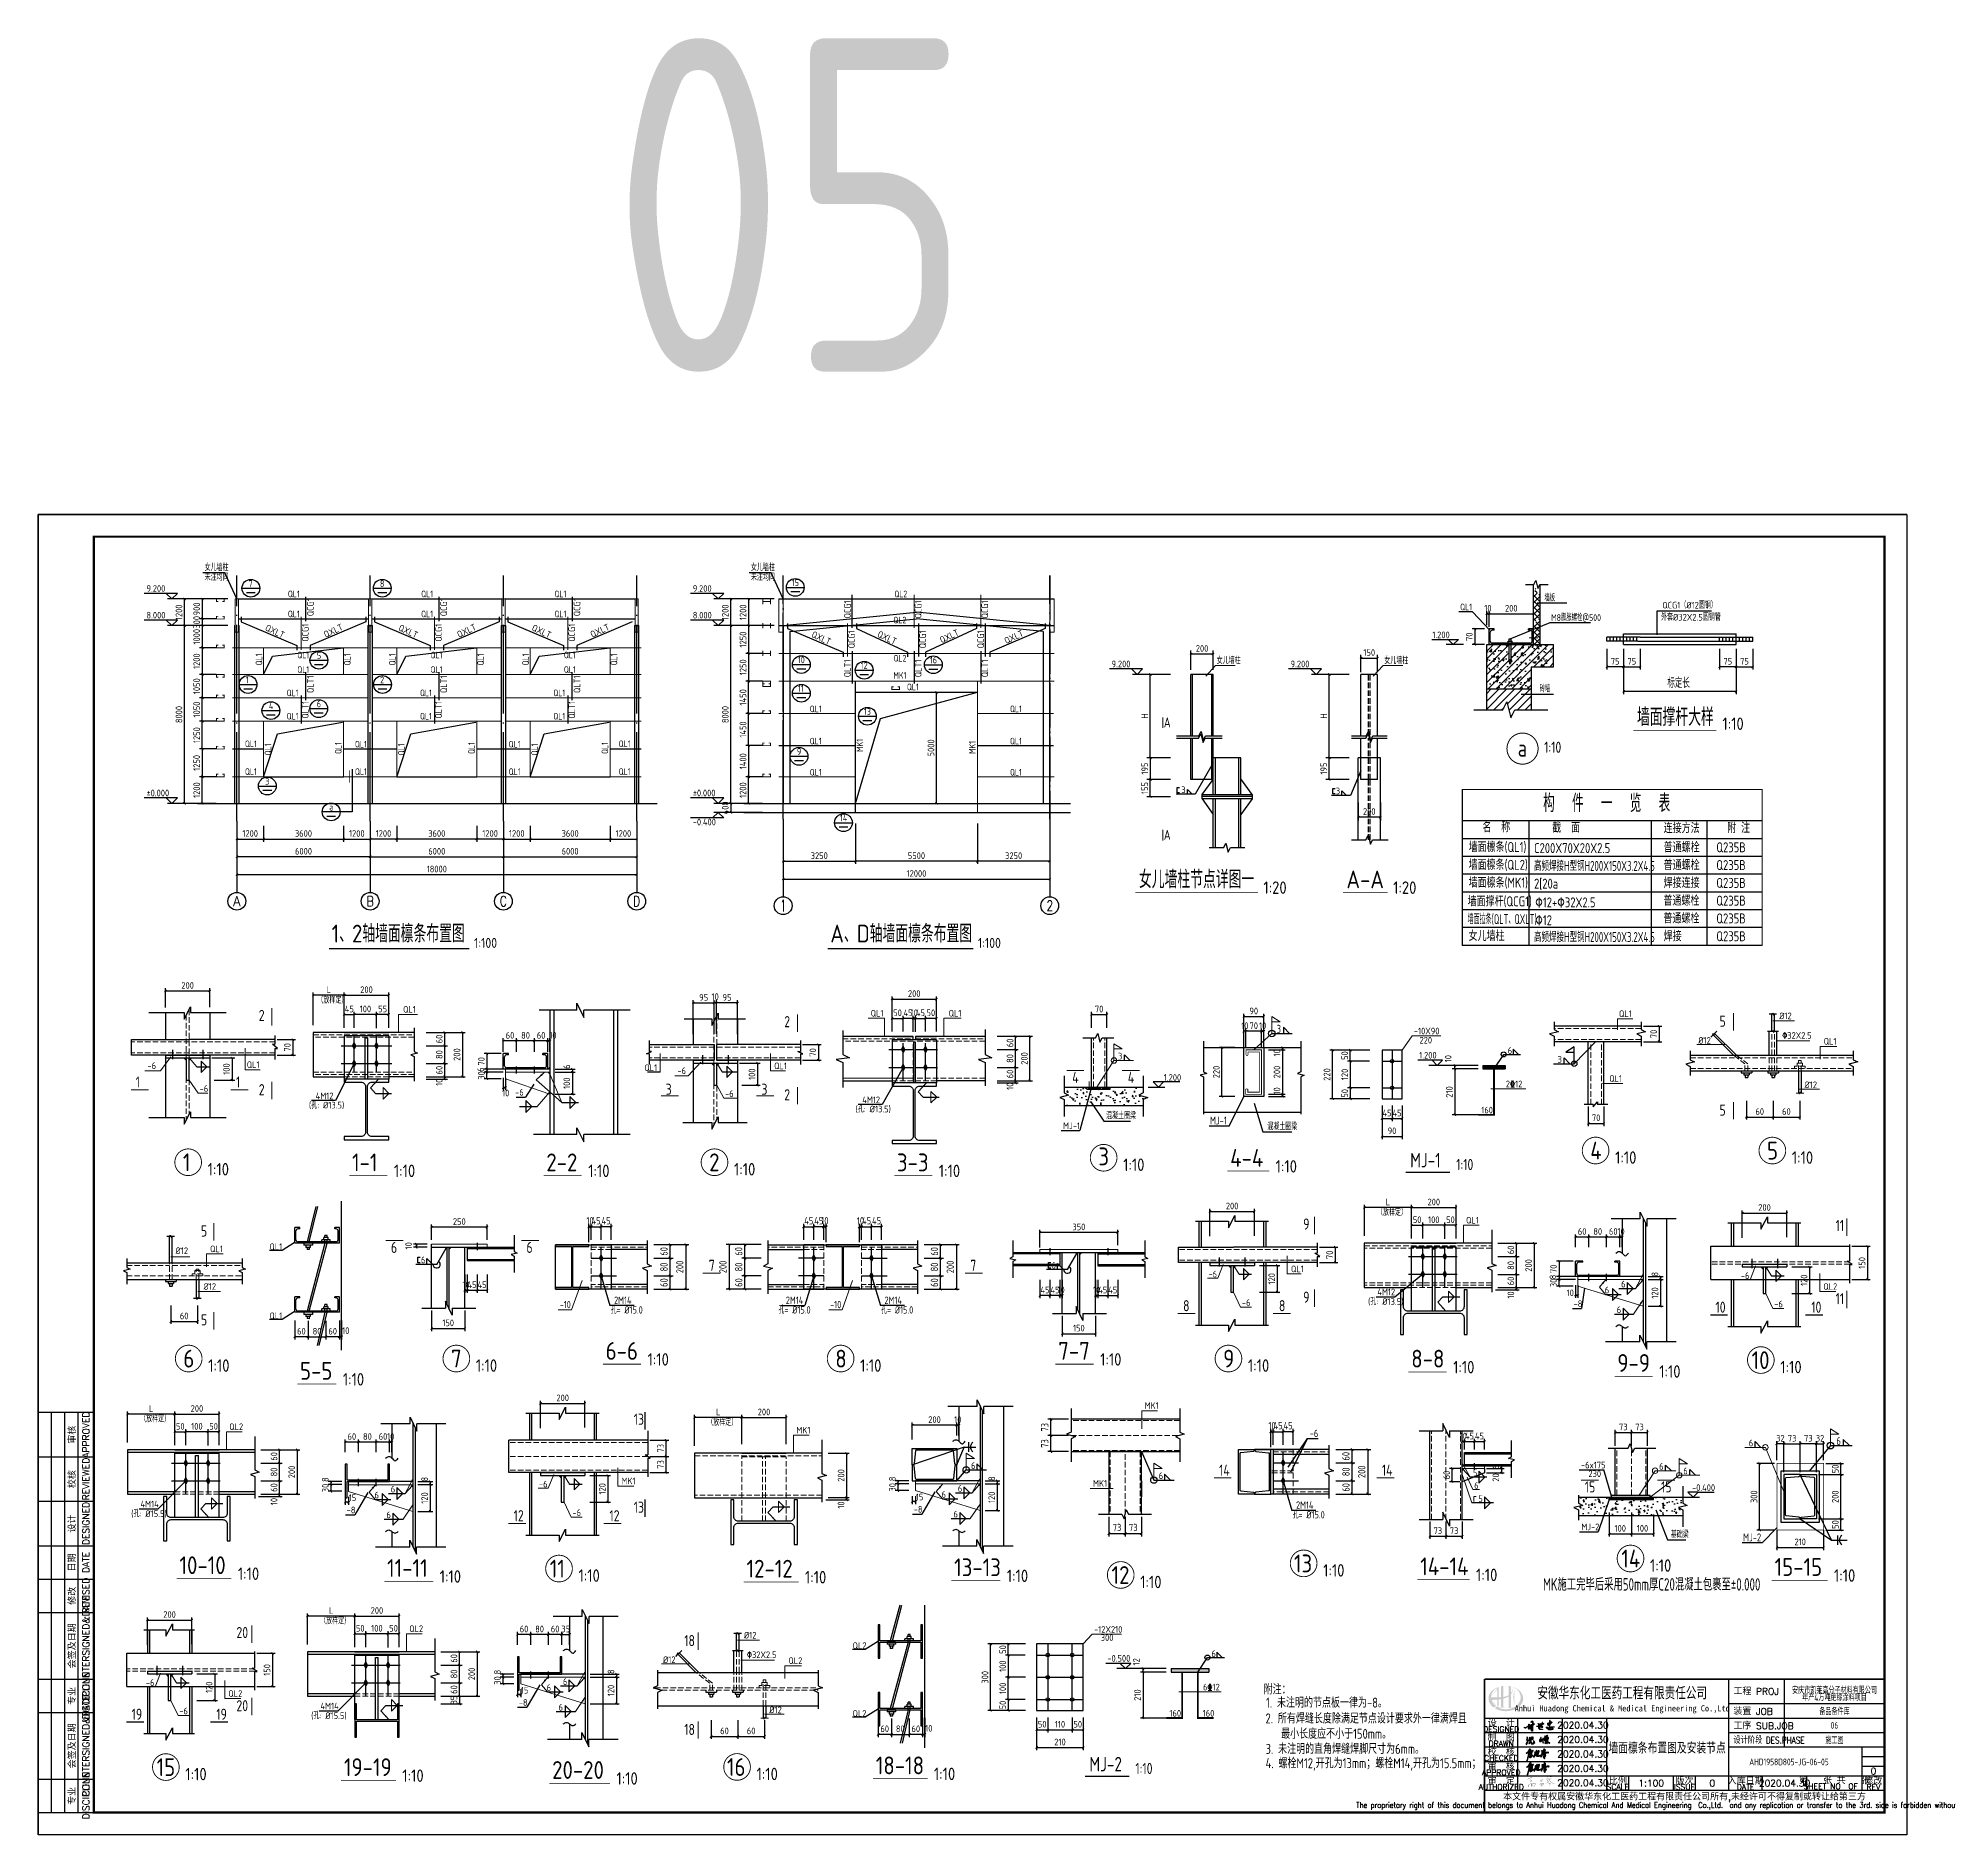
# Model space of a CAD drawing. Header units: millimetres. Extents: x 865974 to 875117, y 41124 to 44891.
# Drawn here: x 869813 to 870674, y 41124 to 41932 of the extents above; entities that cross this region are included whole.
import ezdxf
from ezdxf.enums import TextEntityAlignment as Align

# ---------------------------------------------------------------- set-up
doc = ezdxf.new("R2010")
doc.units = ezdxf.units.MM
doc.header["$LTSCALE"] = 1000
doc.header["$MEASUREMENT"] = 0
for name, pattern in [('2', [11.4, 9, -0.9, 0.6, -0.9]), ('CONTINOUS', [0]), ('DASH', [0.35, 0.25, -0.1]), ('DOTE', [2.42, 2, -0.2, 0.02, -0.2])]:
    doc.linetypes.add(name, pattern=pattern)
for name, color, linetype, lineweight in [('1', 4, 'Continuous', 70), ('D3', 62, 'Continuous', 9), ('LZ', 64, 'Continuous', 9), ('数字', 3, 'Continuous', 9), ('细实线', 1, 'Continuous', 20), ('零部件', 3, 'Continuous', 5)]:
    doc.layers.add(name, color=color, linetype=linetype, lineweight=lineweight)
for name, color, linetype in [('10', 7, 'Continuous'), ('1307', 7, 'Continuous'), ('14', 2, 'Continuous'), ('1530', 253, 'Continuous'), ('1534', 7, 'Continuous'), ('AXIS', 3, 'Continuous'), ('AXIS_TEXT', 7, 'Continuous'), ('CON', 3, 'Continuous'), ('D1', 112, 'Continuous'), ('D2', 6, 'Continuous'), ('DIM', 7, 'Continuous'), ('DOTE', 1, 'DOTE'), ('DRAWING0', 112, 'Continuous'), ('FRAME', 4, 'Continuous'), ('GJ', 6, 'Continuous'), ('HATCH', 8, 'Continuous'), ('M_Prof', 2, 'Continuous'), ('M_Thin', 7, 'Continuous'), ('NUM', 7, 'Continuous'), ('Prof', 2, 'Continuous'), ('PUB_DIM', 3, 'Continuous'), ('PUB_TEXT', 7, 'Continuous'), ('THIN', 7, 'Continuous'), ('中文', 7, 'Continuous'), ('尺寸标注', 7, 'Continuous'), ('文字', 7, 'Continuous'), ('构件表__表格和文字', 7, 'Continuous'), ('柱子', 8, 'Continuous'), ('标注', 7, 'Continuous'), ('桩', 6, 'Continuous'), ('梁', 4, 'Continuous'), ('梁__实线', 4, 'Continuous'), ('梁集中标注', 2, 'Continuous'), ('檩条', 34, 'Continuous'), ('独立基础', 2, 'Continuous'), ('索引符号标注', 253, 'Continuous'), ('轴线', 253, '2')]:
    doc.layers.add(name, color=color, linetype=linetype)
doc.styles.add('_TCH_AXIS', font='COMPLEX', dxfattribs={"bigfont": 'GBCBIG'})
doc.styles.add('COMPLEX', font='COMPLEX')
doc.styles.add('ECEC_TK', font='txt_l.shx', dxfattribs={"bigfont": 'hztxt_l.shx'})
doc.styles.add('ECEC_TQ', font='txt_l.shx', dxfattribs={"bigfont": 'hztxt_l.shx'})
doc.styles.add('ECEC_TQ_S', font='')
doc.styles.add('GBHZ', font='gbenor.shx', dxfattribs={"width": 0.9, "bigfont": 'gbcbig.shx'})
doc.styles.add('TS', font='tssdeng.shx', dxfattribs={"width": 0.8, "height": 2.5, "bigfont": 'tssdchn.shx'})
doc.styles.add('TSSD_REIN', font='tssdeng.shx', dxfattribs={"width": 0.7, "bigfont": 'tssdchn.shx'})
doc.styles.get('ECEC_TQ_S').set_extended_font_data('SimSun')
doc.dimstyles.new('100', dxfattribs={"dimscale": 0, "dimtxt": 3, "dimasz": 0.01, "dimexe": 1, "dimexo": 2, "dimgap": 1, "dimtad": 1, "dimdec": 0, "dimlfac": 100, "dimdsep": 46, "dimtxsty": 'GBHZ', "dimblk": 'JT', "dimcen": -2.5, "dimclrd": 7, "dimclre": 7, "dimclrt": 7, "dimadec": 0, "dimazin": 0, "dimtfac": 1, "dimtdec": 0, "dimtix": 1, "dimtmove": 2, "dimatfit": 3, "dimldrblk": 'JT', "dimfxl": 0, "dimtolj": 1, "dimlwd": -1, "dimlwe": -1, "dimarcsym": 0})
doc.dimstyles.new('Y10', dxfattribs={"dimscale": 0, "dimtxt": 3, "dimasz": 0.01, "dimexe": 1.2, "dimexo": 1, "dimgap": 1, "dimtad": 1, "dimdec": 0, "dimlfac": 10, "dimzin": 0, "dimdsep": 46, "dimtxsty": 'GBHZ', "dimblk1": 'DX', "dimblk2": 'DX', "dimsah": 1, "dimcen": 0.09, "dimdle": 1, "dimadec": 0, "dimazin": 0, "dimtfac": 1, "dimtdec": 0, "dimtix": 1, "dimtmove": 2, "dimatfit": 3, "dimldrblk": 'DX', "dimfxl": 0, "dimtolj": 1, "dimtzin": 0, "dimarcsym": 0})
doc.dimstyles.new('Y10(110)', dxfattribs={"dimscale": 1.1, "dimtxt": 3, "dimasz": 0.01, "dimexe": 1.2, "dimexo": 1, "dimgap": 1, "dimtad": 1, "dimdec": 0, "dimlfac": 10, "dimzin": 0, "dimdsep": 46, "dimtxsty": 'GBHZ', "dimblk1": 'DX', "dimblk2": 'DX', "dimsah": 1, "dimcen": 0.09, "dimdle": 1, "dimadec": 0, "dimazin": 0, "dimtfac": 1, "dimtdec": 0, "dimtix": 1, "dimtmove": 2, "dimatfit": 3, "dimldrblk": 'DX', "dimfxl": 0, "dimtolj": 1, "dimtzin": 0, "dimarcsym": 0})
doc.dimstyles.new('Y100', dxfattribs={"dimscale": 0, "dimtxt": 3, "dimasz": 0.01, "dimexe": 1.2, "dimexo": 2, "dimgap": 1, "dimtad": 1, "dimdec": 0, "dimlfac": 100, "dimzin": 0, "dimdsep": 46, "dimtxsty": 'GBHZ', "dimblk": 'DX', "dimcen": 0.09, "dimdle": 1, "dimclrd": 7, "dimclre": 7, "dimclrt": 7, "dimadec": 0, "dimazin": 0, "dimtfac": 1, "dimtdec": 0, "dimtix": 1, "dimtmove": 2, "dimatfit": 3, "dimldrblk": 'DX', "dimfxl": 0, "dimtolj": 1, "dimtzin": 0, "dimarcsym": 0})
doc.dimstyles.new('Y20', dxfattribs={"dimscale": 0, "dimtxt": 3, "dimasz": 0.01, "dimexe": 1.5, "dimexo": 0.03, "dimgap": 1, "dimtad": 1, "dimdec": 0, "dimlfac": 20, "dimzin": 0, "dimdsep": 46, "dimtxsty": 'GBHZ', "dimblk1": 'DX', "dimblk2": 'DX', "dimsah": 1, "dimcen": 0.09, "dimdle": 1, "dimadec": 0, "dimazin": 0, "dimtfac": 1, "dimtdec": 0, "dimtix": 1, "dimtmove": 2, "dimatfit": 3, "dimldrblk": 'DX', "dimfxl": 0, "dimtolj": 1, "dimtzin": 0, "dimarcsym": 0})

msp = doc.modelspace()

# ---------------------------------------------------------------- texts
at = {"ltscale": 2, "style": 'GBHZ'}
for p in [(870009.647, 41522.54), (870236.416, 41522.54)]:
    msp.add_text('1:100', height=4.5, rotation=0.204441, dxfattribs=at).set_placement(p)
for s, height, style, width, p in [('3', 3.6, 'GBHZ', 0.9, (870370.882, 41484.36)), ('-10X90', 3, 'GBHZ', 0.9, (870432.631, 41483.668)), ('220', 3, 'GBHZ', 0.9, (870435.186, 41479.564)), ('6', 3, 'GBHZ', 0.9, (870474.874, 41474.882)), ('2%%13212', 3, 'GBHZ', 0.9, (870474.02, 41459.864)), ('MJ-1', 3.6, 'GBHZ', 0.9, (870340.847, 41443.119)), ('160', 3, 'GBHZ', 0.9, (870462.964, 41448.095)), ('6', 3.6, 'GBHZ', 0.9, (870622.815, 41298.932)), ('MJ-2', 3.6, 'GBHZ', 0.9, (870580.811, 41255.548)), ('-12X210', 3, 'GBHZ', 0.9, (870288.687, 41214.472)), ('300', 3, 'GBHZ', 0.9, (870291.699, 41210.797)), ('6', 3, 'GBHZ', 0.9, (870341.513, 41203.546)), ('6%%13212', 3, 'GBHZ', 0.9, (870337.717, 41188.528)), ('附注：', 4.5, 'GBHZ', 0.9, (870365.022, 41186.719)), ('160', 3, 'GBHZ', 0.9, (870322.603, 41176.759)), ('160', 3, 'GBHZ', 0.9, (870337.562, 41176.759)), ('1. 未注明的节点板一律为-8。', 4.5, 'GBHZ', 0.9, (870366.085, 41180.791)), ('设计阶段 DES.PHASE', 3, 'ECEC_TQ', 0.8, (870576.459, 41164.604))]:
    msp.add_text(s, height=height, dxfattribs=dict(style=style, width=width)).set_placement(p)
at = {"style": 'ECEC_TK'}
for s, p in [('APPROVED', (869834.959, 41303.604)), ('审核', (869828.459, 41303.604)), ('REVIEWED', (869834.959, 41283.604)), ('校核', (869828.459, 41283.604)), ('DESIGNED', (869834.959, 41263.604)), ('设计', (869828.459, 41263.604)), ('日期', (869828.459, 41246.104)), ('DATE', (869834.959, 41246.104)), ('REVISED', (869834.959, 41231.104)), ('修改', (869828.459, 41231.104)), ('COUNTERSIGNED&DATE', (869834.959, 41208.604)), ('会签及日期', (869828.459, 41208.604)), ('DISCIPLINE', (869834.959, 41186.104)), ('专业', (869828.459, 41186.104)), ('COUNTERSIGNED&DATE', (869834.959, 41163.604)), ('会签及日期', (869828.459, 41163.604)), ('专业', (869828.459, 41141.104)), ('DISCIPLINE', (869834.959, 41141.104))]:
    msp.add_text(s, height=3, rotation=90, dxfattribs=at).set_placement(p, align=Align.MIDDLE)
for s, height, style, width, p in [('安徽华东化工医药工程有限责任公司', 5, 'ECEC_TQ_S', 0.7, (870526.408, 41187.604)), ('Anhui Huadong Chemical & Medical Engineering Co.,Ltd', 2.8, 'ECEC_TQ_S', 0.85, (870526.408, 41180.104)), ('The proprietary right of this document belongs to Anhui Huadong Chemical And Medical Engineering  Co.,Ltd.  and any replication or transfer to the 3rd. side is forbidden without its permission. ', 2.5, 'ECEC_TQ', 0.72, (870554.459, 41136.604))]:
    msp.add_text(s, height=height, dxfattribs=dict(style=style, width=width)).set_placement(p, align=Align.MIDDLE)
at = {"style": 'ECEC_TQ'}
for s, p in [('工程 PROJ', (870576.459, 41186.604)), ('装置 JOB', (870576.459, 41177.604)), ('工序 SUB.JOB', (870576.459, 41171.104))]:
    msp.add_text(s, height=3, dxfattribs=at).set_placement(p)
for s, height, p in [('DESIGNED', 2.5, (870471.959, 41171.104)), ('制  图', 3, (870471.959, 41167.604)), ('设  计', 3, (870471.959, 41174.104)), ('DRAWN', 2.5, (870471.959, 41164.604)), ('校  核', 3, (870471.959, 41161.104)), ('APPROVED', 2.5, (870471.959, 41151.604)), ('CHECKED', 2.5, (870471.959, 41158.104)), ('审  核', 3, (870471.959, 41154.604)), ('AUTHORIZED', 2.5, (870471.959, 41145.104)), ('审  定', 3, (870471.959, 41148.104)), ('SCALE', 2.5, (870524.459, 41145.104)), ('比例', 3, (870524.459, 41148.104)), ('ISSUE', 2.5, (870554.459, 41145.104)), ('版次', 3, (870554.459, 41148.104)), ('入库日期', 3, (870581.959, 41148.104)), ('DATE', 2.5, (870581.959, 41145.104)), ('第   张 共   张', 3, (870621.959, 41148.354)), ('SHEET NO  OF  ', 2.5, (870621.959, 41145.354)), ('修改', 3, (870639.459, 41148.104)), ('REV', 2.5, (870639.459, 41145.104)), ('本文件专有权属安徽华东化工医药工程有限责任公司所有,未经许可不得复制或转让给第三方', 3, (870554.459, 41140.604))]:
    msp.add_text(s, height=height, dxfattribs=at).set_placement(p, align=Align.MIDDLE)
for tag, text, p in [('2020.04.30', ' ', (870508.703, 41172.932)), ('2020.04.30', ' ', (870508.703, 41166.432)), ('2020.04.30', ' ', (870508.703, 41159.932)), ('2020.04.30', ' ', (870508.703, 41153.432)), ('0', '0', (870639.459, 41152.271)), ('2020.04.30', ' ', (870508.703, 41146.932)), ('1:100', '1:100', (870539.459, 41146.854)), ('0', '0', (870566.959, 41146.854)), ('2020.04.30', ' ', (870599.459, 41146.854))]:
    msp.add_attdef(tag, text=text, height=3, dxfattribs=at).set_placement(p, align=Align.MIDDLE)
at = {"layer": '10', "style": 'GBHZ', "width": 0.9}
for s, height, p in [('女儿墙柱', 3, (870343.89, 41650.276)), ('女儿墙柱', 3, (870419.31, 41650.276)), ('A', 4.5, (870320.077, 41621.765)), ('a', 7.7, (870479.398, 41608.606)), ('3', 3, (870327.966, 41592.203)), ('3', 3, (870397.498, 41591.681)), ('A', 4.5, (870320.077, 41571.196)), ('MJ-1', 6.5, (870430.955, 41423.814)), ('MJ-2', 6.5, (870286.572, 41152.122))]:
    msp.add_text(s, height=height, dxfattribs=at).set_placement(p)
at = {"layer": '1307', "style": 'GBHZ', "width": 0.8}
for s, p in [('QL1', (869925.821, 41680.322)), ('QL1', (869985.821, 41680.322)), ('QL1', (870045.821, 41680.322)), ('QL2', (870198.781, 41680.322)), ('QL1', (869925.821, 41671.322)), ('QL1', (869985.821, 41671.322)), ('QL1', (870045.821, 41671.322)), ('QL2', (870198.347, 41668.565)), ('QL1', (869930.055, 41652.827)), ('QL1', (869990.055, 41652.827)), ('QL1', (870050.055, 41652.827)), ('QL2', (870198.43, 41651.399)), ('QL1', (869930.055, 41646.322)), ('QL1', (869990.055, 41646.322)), ('QL1', (870050.055, 41646.322)), ('MK1', (870198.347, 41643.649)), ('QL1', (869925.294, 41635.822)), ('QL1', (869985.294, 41635.822)), ('QL1', (870045.294, 41635.822)), ('QL1', (870204.45, 41638.482)), ('QL1', (869925.294, 41625.322)), ('QL1', (869985.294, 41625.322)), ('QL1', (870045.294, 41625.322)), ('QL1', (870160.72, 41628.605)), ('QL1', (870250.831, 41628.605)), ('QL1', (870160.72, 41614.105)), ('QL1', (870250.831, 41614.105)), ('QL1', (869906.501, 41612.897)), ('QL1', (869956.013, 41612.73)), ('QL1', (870025.209, 41612.73)), ('QL1', (870074.722, 41612.897)), ('QL1', (869906.501, 41600.397)), ('QL1', (869956.013, 41600.362)), ('QL1', (870025.209, 41600.362)), ('QL1', (870074.722, 41600.397)), ('QL1', (870160.72, 41600.105)), ('QL1', (870250.831, 41600.105))]:
    msp.add_text(s, height=3, dxfattribs=at).set_placement(p)
at = {"layer": '1307', "style": 'GBHZ'}
for s, rotation, width, p in [('QCG1', 90, 0.9, (869937.435, 41671.81)), ('QCG1', 90, 0.9, (869997.435, 41671.81)), ('QCG1', 90, 0.9, (870057.435, 41671.81)), ('QCG1', 90, 0.9, (870179.144, 41670.808)), ('QCG1', 90, 0.9, (870211.016, 41670.808)), ('QCG1', 90, 0.9, (870241.016, 41670.808)), ('QXLT', 334.683028, 0.9, (869915.287, 41665.584)), ('QCG1', 90, 0.9, (869935.121, 41660.352)), ('QXLT', 25.316972, 0.9, (869942.823, 41661.992)), ('QXLT', 334.683028, 0.9, (869975.287, 41665.584)), ('QCG1', 90, 0.9, (869995.121, 41660.352)), ('QXLT', 25.316972, 0.9, (870002.823, 41661.992)), ('QXLT', 334.683028, 0.9, (870035.287, 41665.584)), ('QCG1', 90, 0.9, (870055.121, 41660.352)), ('QXLT', 25.316972, 0.9, (870062.823, 41661.992)), ('QXLT', 334.683028, 0.9, (870161.183, 41662.584)), ('QCG1', 90, 0.9, (870181.016, 41657.352)), ('QXLT', 334.683028, 0.9, (870190.79, 41662.712)), ('QCG1', 90, 0.9, (870213.016, 41657.352)), ('QXLT', 25.316972, 0.9, (870220.07, 41659.524)), ('QCG1', 90, 0.9, (870239.144, 41657.352)), ('QXLT', 25.316972, 0.9, (870249.152, 41659.197)), ('QL1', 90, 0.8, (869914.305, 41649.676)), ('QL1', 90, 0.8, (869954.064, 41649.676)), ('QL1', 90, 0.8, (869974.305, 41649.676)), ('QL1', 90, 0.8, (870014.064, 41649.676)), ('QL1', 90, 0.8, (870034.305, 41649.676)), ('QL1', 90, 0.8, (870074.064, 41649.676)), ('QLT1', 90, 0.9, (869937.435, 41637.194)), ('QLT1', 90, 0.9, (869997.435, 41637.194)), ('QLT1', 90, 0.9, (870057.435, 41637.194)), ('QLT1', 90, 0.9, (870179.144, 41644.352)), ('QLT1', 90, 0.9, (870211.016, 41644.352)), ('QLT1', 90, 0.9, (870241.016, 41644.352)), ('QLT1', 90, 0.9, (869935.121, 41625.736)), ('QLT1', 90, 0.9, (869995.121, 41625.736)), ('QLT1', 90, 0.9, (870055.121, 41625.736)), ('QL1', 90, 0.8, (869918.371, 41609.204)), ('QL1', 90, 0.8, (869949.986, 41609.802)), ('QL1', 90, 0.8, (869978.371, 41609.204)), ('QL1', 90, 0.8, (870009.986, 41609.802)), ('QL1', 90, 0.8, (870038.371, 41609.204)), ('QL1', 90, 0.8, (870069.986, 41609.802)), ('MK1', 90, 0.8, (870184.766, 41610.704)), ('MK1', 90, 0.8, (870235.382, 41609.802))]:
    msp.add_text(s, height=3, rotation=rotation, dxfattribs=dict(at, width=width)).set_placement(p)
at = {"layer": '1534', "style": 'GBHZ', "width": 0.9}
for s, p in [('女儿墙柱', (869888.332, 41692.199)), ('女儿墙柱', (870134.228, 41692.199)), ('9.200', (869862.181, 41682.76)), ('未注均同', (869888.332, 41687.851)), ('9.200', (870108.076, 41682.76)), ('未注均同', (870134.228, 41687.851)), ('8.000', (869862.181, 41670.76)), ('8.000', (870108.076, 41670.76)), ('9.200', (870296.591, 41648.797)), ('9.200', (870377.148, 41648.797)), ('%%P0.000', (869862.181, 41590.76)), ('%%P0.000', (870108.076, 41590.76)), ('-0.400', (870108.076, 41577.693))]:
    msp.add_text(s, height=3, dxfattribs=at).set_placement(p)
at = {"layer": 'AXIS', "style": 'GBHZ', "width": 0.8}
for s, p in [('-10', (870048.172, 41360.471)), ('孔= %%C15.0', (870071.124, 41358.07)), ('2M14', (870072.656, 41362.414)), ('孔= %%C15.0', (870146.664, 41358.07)), ('2M14', (870149.96, 41362.414)), ('-10', (870169.895, 41360.471)), ('孔= %%C15.0', (870192.847, 41358.07)), ('2M14', (870194.379, 41362.414)), ('-6', (870385.796, 41302.534)), ('2M14', (870379.605, 41270.269)), ('孔= %%C15.0', (870378.073, 41265.926))]:
    msp.add_text(s, height=3.3, dxfattribs=at).set_placement(p)
at = {"layer": 'AXIS', "style": 'TSSD_REIN', "width": 0.7}
for s, p in [('安庆市凯莱高分子材料有限公司', (870621.959, 41188.88)), ('年产4万吨绝缘涂料项目', (870621.959, 41185.65)), ('备品备件库', (870621.959, 41179.354)), ('06', (870621.959, 41172.854)), ('施工图', (870621.959, 41166.354)), ('AHD1958D805-JG-06-05', (870601.471, 41156.373))]:
    msp.add_text(s, height=3, dxfattribs=at).set_placement(p, align=Align.MIDDLE)
at = {"layer": 'CON', "color": 7, "ltscale": 0.5, "style": 'GBHZ', "width": 0.9}
for s, p in [('2. 所有焊缝长度除满足节点设计要求外一律满焊且', (870365.855, 41173.681)), ('  最小长度应不小于150mm。', (870368.489, 41166.779)), ('3. 未注明的直角焊缝焊脚尺寸为6mm。', (870365.897, 41159.983)), ('4. 螺栓M12,开孔为13mm；螺栓M14,开孔为15.5mm；', (870365.897, 41153.554))]:
    msp.add_text(s, height=4.5, dxfattribs=at).set_placement(p)
at = {"layer": 'D1', "style": 'GBHZ', "width": 0.9}
for s, p in [('1.200', (870440.941, 41661.892)), ('1.200', (870435.034, 41472.796)), ('1.200', (870320.067, 41462.794)), ('-0.400', (870557.824, 41278.244)), ('-0.500', (870294.673, 41201.461))]:
    msp.add_text(s, height=3, dxfattribs=at).set_placement(p)
at = {"layer": 'DIM', "linetype": 'ByBlock', "style": 'GBHZ'}
for s, height, width, p in [('标定长', 4.5, 0.75, (870546.745, 41639.523)), ('（放样定）', 3, 0.9, (869939.089, 41497.623))]:
    msp.add_text(s, height=height, dxfattribs=dict(at, width=width)).set_placement(p)
at = {"layer": 'DRAWING0', "style": 'GBHZ', "width": 0.9}
msp.add_text('3', height=3, dxfattribs=at).set_placement((870497.328, 41470.928, 5))
at = {"layer": 'NUM', "style": 'GBHZ'}
for s, p in [('1、2轴墙面檩条布置图', (869945.518, 41525.007)), ('A、D轴墙面檩条布置图', (870169.968, 41525.007))]:
    msp.add_text(s, height=8, dxfattribs=at).set_placement(p)
at = {"layer": 'PUB_DIM', "style": 'GBHZ', "width": 0.9}
for s, p in [('2', (869912.732, 41489.704)), ('2', (870149.25, 41486.904)), ('5', (870570.198, 41487.071, -6.024)), ('1', (869857.35, 41459.733)), ('1', (869902.468, 41459.733)), ('4', (870278.856, 41461.846)), ('4', (870303.887, 41461.846)), ('2', (869912.732, 41456.293)), ('3', (870095.868, 41456.466)), ('3', (870138.985, 41456.466)), ('2', (870149.25, 41453.993)), ('5', (870570.198, 41447.101, -6.024)), ('5', (869886.707, 41392.719)), ('9', (870382.807, 41395.859)), ('11', (870622.43, 41395.182)), ('6', (869972.237, 41385.349)), ('6', (870033.202, 41385.349)), ('7', (870115.297, 41377.266)), ('7', (870232.988, 41377.266)), ('9', (870382.807, 41362.948)), ('11', (870622.43, 41362.272)), ('8', (870328.76, 41359.113)), ('8', (870371.878, 41359.113)), ('10', (870568.383, 41358.436)), ('10', (870611.501, 41358.436)), ('5', (869886.707, 41352.75)), ('13', (870081.495, 41308.004)), ('14', (870344.959, 41285.122)), ('14', (870418.214, 41285.122)), ('15', (870509.555, 41277.589)), ('15', (870543.893, 41277.589)), ('13', (870081.495, 41268.468)), ('12', (870027.447, 41264.633)), ('12', (870070.565, 41264.633)), ('20', (869902.672, 41212.075)), ('18', (870104.229, 41208.449, -6.024)), ('19', (869855.493, 41175.329)), ('19', (869893.611, 41175.329)), ('20', (869902.672, 41179.164)), ('18', (870104.229, 41168.479, -6.024))]:
    msp.add_text(s, height=5, dxfattribs=at).set_placement(p)
at = {"layer": 'PUB_TEXT', "style": 'TS', "width": 0.8}
msp.add_text('墙面檩条布置图及安装节点', height=5, dxfattribs=at).set_placement((870546.624, 41162.887), align=Align.MIDDLE)
at = {"layer": '中文', "style": 'GBHZ', "width": 0.9}
for p in [(870491.26, 41610.337, -0.009), (870451.673, 41422.625, -0.009), (870307.289, 41150.933, -0.009)]:
    msp.add_text('1:10', height=5, dxfattribs=at).set_placement(p)
at = {"layer": '数字', "style": 'GBHZ', "width": 0.9}
for s, p in [('QCG1（%%C12圆钢）', (870544.479, 41675.262)), ('外套%%C32X2.5圆钢管', (870543.9, 41669.846)), ('QL1', (869977.693, 41493.441)), ('QL1', (870188.165, 41491.681)), ('QL1', (870223.218, 41491.681)), ('QL1', (870524.937, 41491.486)), ('%%C12', (870597.056, 41490.496)), ('%%C12', (870560.635, 41479.478)), ('%%13032X2.5', (870598.379, 41481.704)), ('QL1', (870617.11, 41479.053, -6.024)), ('-6', (869862.638, 41468.112)), ('QL1', (869907.345, 41468.549)), ('QL1', (870144.704, 41468.02)), ('3', (870299.47, 41472.369)), ('QL1', (870086.286, 41467.158)), ('-6', (870101.155, 41465.812)), ('QL1', (870520.554, 41462.294)), ('%%C12', (870608.463, 41459.492)), ('-6', (869886.102, 41457.82)), ('(孔: %%C13.5)', (869935.302, 41450.328)), ('4M12', (869938.339, 41454.493)), ('-6', (870028.115, 41456.147)), ('-6', (870122.619, 41455.52)), ('4M12', (870184.364, 41452.732)), ('(孔: %%C13.5)', (870181.327, 41448.568)), ('混凝土圈梁', (870294.102, 41445.565)), ('MJ-1', (870274.761, 41441.05)), ('混凝土圈梁', (870366.653, 41440.705)), ('（放样定）', (870416.028, 41402.122)), ('QL1', (870456.148, 41398.58)), ('%%C12', (869875.256, 41384.842)), ('QL1', (869890.814, 41385.691)), ('QL1', (869917.556, 41386.654, -1.667)), ('6', (869985.716, 41380.712)), ('6', (870269.579, 41378.335)), ('-6', (870340.174, 41374.316)), ('QL1', (870377.31, 41376.679)), ('-6', (870579.797, 41373.64)), ('%%C12', (869887.858, 41368.762)), ('4M12', (870416.199, 41366.275)), ('6', (870518.555, 41367.134, 5)), ('6', (870525.903, 41369.822, 5)), ('QL2', (870616.933, 41368.751)), ('QL1', (869917.556, 41355.565, -1.667)), ('-6', (870355.225, 41361.529)), ('(孔: %%C13.5)', (870412.02, 41361.968)), ('-8', (870504.512, 41361.02, 5)), ('6', (870523.924, 41358.265, 5)), ('-6', (870594.848, 41360.852)), ('MK1', (870311.46, 41315.178)), ('（放样定）', (869859.323, 41309.201)), ('QL2', (869899.443, 41305.66)), ('（放样定）', (870114.569, 41307.642)), ('MK1', (870154.689, 41304.1)), ('6', (870583.376, 41298.324)), ('6', (870233.318, 41288.147)), ('-6x175', (870507.86, 41288.399)), ('6', (870543.038, 41287.819)), ('-6', (870038.861, 41279.836)), ('MK1', (870075.997, 41281.257)), ('MK1', (870288.215, 41280.157)), ('6', (870317.785, 41283.589)), ('5', (870459.259, 41284.919)), ('6', (870459.806, 41279.241)), ('230', (870511.192, 41284.526)), ('6', (870553.903, 41285.801)), ('4M14', (869859.493, 41270.854)), ('6', (869964.804, 41274.89, 5)), ('6', (869972.152, 41277.578, 5)), ('6', (870220.05, 41275.201, 5)), ('6', (870227.398, 41277.89, 5)), ('5', (870461.633, 41273.361)), ('(孔: %%C15.5)', (869855.314, 41266.547)), ('-8', (869952.273, 41268.2, 5)), ('6', (869970.173, 41266.02, 5)), ('-6', (870053.913, 41267.049)), ('-8', (870207.519, 41268.512, 5)), ('6', (870225.419, 41266.332, 5)), ('MJ-2', (870508.037, 41260.599)), ('基础梁', (870548.26, 41257.141)), ('（放样定）', (869940.326, 41218.338)), ('QL2', (869980.446, 41214.796)), ('%%C12', (870131.087, 41211.874)), ('%%C12', (870094.666, 41200.856)), ('%%13032X2.5', (870132.41, 41203.082)), ('QL2', (870179.998, 41207.197, -1.667)), ('QL2', (870151.141, 41200.431, -6.024)), ('-6', (869861.907, 41190.532)), ('QL2', (869899.043, 41185.643)), ('6', (870042.294, 41188.293, 5)), ('6', (870049.642, 41190.981, 5)), ('-6', (869876.958, 41177.745)), ('(孔: %%C15.5)', (869936.318, 41175.683)), ('4M14', (869940.497, 41179.99)), ('-8', (870029.763, 41181.604, 5)), ('6', (870047.663, 41179.424, 5)), ('%%C12', (870142.494, 41178.289)), ('QL2', (870179.998, 41176.701, -1.667))]:
    msp.add_text(s, height=3, dxfattribs=at).set_placement(p)
at = {"layer": '文字', "color": 6, "style": 'GBHZ'}
for s, height, p in [('墙面撑杆大样', 8, (870533.067, 41622.464)), ('1:10', 5.6, (870571.507, 41620.625)), ('女儿墙柱节点详图一', 8, (870308.905, 41549.402)), ('A-A', 8, (870402.27, 41549.402)), ('1:20', 5.6, (870364.898, 41546.886)), ('1:20', 5.6, (870423.304, 41546.886)), ('1', 8, (869878.553, 41422.116)), ('1-1', 8, (869954.69, 41422.1)), ('2-2', 8, (870042.156, 41422.1)), ('2', 8, (870115.455, 41422.116)), ('3-3', 8, (870199.966, 41422.078, 5)), ('3', 8, (870290.61, 41424.776)), ('1:10', 5.6, (870301.771, 41422.214, -0.009)), ('4-4', 8, (870349.977, 41424.117)), ('4', 8, (870512.033, 41427.392, -5)), ('1:10', 5.6, (870523.195, 41425.473, -5.009)), ('5', 8, (870591.585, 41427.367)), ('1:10', 5.6, (870602.747, 41425.448, -0.009)), ('1:10', 5.6, (869889.715, 41420.197, -0.009)), ('1:10', 5.6, (869973.532, 41419.479)), ('1:10', 5.6, (870060.999, 41419.479)), ('1:10', 5.6, (870126.616, 41420.197, -0.009)), ('1:10', 5.6, (870218.809, 41419.457, 5)), ('1:10', 5.6, (870370.413, 41421.496)), ('6', 8, (869878.789, 41333.801)), ('7', 8, (869999.259, 41333.801)), ('6-6', 8, (870068.87, 41337.265, -5)), ('8', 8, (870172.215, 41333.801)), ('7-7', 8, (870272.564, 41337.265, -5)), ('9', 8, (870346.779, 41333.801)), ('8-8', 8, (870431.441, 41333.786)), ('1:10', 5.6, (869889.95, 41331.883, -0.009)), ('5-5', 8, (869931.292, 41328.3)), ('1:10', 5.6, (870010.421, 41331.883, -0.009)), ('1:10', 5.6, (870087.712, 41334.644, -5)), ('1:10', 5.6, (870183.376, 41331.883, -0.009)), ('1:10', 5.6, (870291.407, 41334.644, -5)), ('1:10', 5.6, (870357.941, 41331.883, -0.009)), ('1:10', 5.6, (870450.283, 41331.165)), ('9-9', 8, (870524.213, 41331.846)), ('1:10', 5.6, (870543.055, 41329.224)), ('10', 8, (870584.63, 41333.125)), ('1:10', 5.6, (870597.564, 41331.206, -0.009)), ('1:10', 5.6, (869950.554, 41325.679)), ('10-10', 8, (869877.026, 41240.865)), ('11-11', 8, (869970.461, 41239.601)), ('11', 8, (870043.694, 41239.321)), ('12-12', 8, (870132.272, 41239.305)), ('13-13', 8, (870225.707, 41239.913)), ('13', 8, (870378.654, 41241.657)), ('14-14', 8, (870435.504, 41240.341, -5)), ('14', 8, (870525.992, 41243.846)), ('1:10', 5.6, (870538.906, 41241.928, -0.009)), ('15-15', 8, (870594.995, 41240.059)), ('1:10', 5.6, (869903.315, 41238.244)), ('1:10', 5.6, (869994.17, 41236.98)), ('1:10', 5.6, (870056.628, 41237.402, -0.009)), ('1:10', 5.6, (870158.561, 41236.684)), ('1:10', 5.6, (870249.416, 41237.292)), ('12', 8, (870296.536, 41236.447)), ('1:10', 5.6, (870309.45, 41234.528, -0.009)), ('1:10', 5.6, (870391.788, 41239.738, -0.009)), ('1:10', 5.6, (870460.605, 41237.72, -5)), ('1:10', 5.6, (870621.718, 41237.438)), ('15', 8, (869866.74, 41150.017)), ('1:10', 5.6, (869879.674, 41148.098, -0.009)), ('19-19', 8, (869951.049, 41150.002)), ('1:10', 5.6, (869977.338, 41147.38)), ('20-20', 8, (870044.788, 41148.738)), ('16', 8, (870123.449, 41150.078)), ('1:10', 5.6, (870136.778, 41148.16, -0.009)), ('18-18', 8, (870190.427, 41150.803)), ('1:10', 5.6, (870216.6, 41148.182)), ('1:10', 5.6, (870073.707, 41146.117))]:
    msp.add_text(s, height=height, dxfattribs=at).set_placement(p)
at = {"layer": '文字', "color": 6, "style": 'GBHZ', "width": 0.75}
msp.add_text('MK施工完毕后采用50mm厚C20混凝土包裹至%%P0.000', height=5.6, dxfattribs=at).set_placement((870490.814, 41233.441, -0.009))
at = {"layer": '构件表__表格和文字', "style": 'GBHZ'}
for s, height, width, p in [('构  件  一  览  表', 8, 0.9, (870490.844, 41583.666)), ('名  称', 4.5, 0.9, (870463.51, 41574.621)), ('截  面', 4.5, 0.9, (870494.924, 41574.367)), ('连接方法', 4.5, 0.9, (870545.055, 41574.204)), ('附 注', 4.5, 0.9, (870573.668, 41574.326)), ('墙面檩条(QL1)', 4.5, 0.9, (870457.263, 41565.708)), ('C200X70X20X2.5', 4.5, 0.9, (870486.727, 41565.22)), ('普通螺栓', 4.5, 0.9, (870545.059, 41565.581)), ('Q235B', 4.5, 0.9, (870568.773, 41565.581)), ('墙面檩条(QL2)', 4.5, 0.9, (870457.263, 41557.708)), ('高频焊接H型钢H200X150X3.2X4.5', 4.5, 0.75, (870486.727, 41557.22)), ('普通螺栓', 4.5, 0.9, (870545.059, 41557.581)), ('Q235B', 4.5, 0.9, (870568.773, 41557.581)), ('墙面檩条(MK1)', 4.5, 0.9, (870457.263, 41549.708)), ('2[20a', 4.5, 0.9, (870486.727, 41549.22)), ('焊接连接', 4.5, 0.9, (870545.059, 41549.581)), ('Q235B', 4.5, 0.9, (870568.773, 41549.581)), ('墙面撑杆(QCG1)', 4.5, 0.9, (870456.814, 41541.273)), ('%%13012+%%13032X2.5', 4.5, 0.9, (870487.227, 41540.786)), ('普通螺栓', 4.5, 0.9, (870544.945, 41541.581)), ('Q235B', 4.5, 0.9, (870568.773, 41541.581)), ('墙面拉条(QLT、QXLT)', 4.5, 0.6, (870456.814, 41533.273)), ('女儿墙柱', 4.5, 0.9, (870457.263, 41525.708)), ('%%13012', 4.5, 0.9, (870487.227, 41532.786)), ('普通螺栓', 4.5, 0.9, (870544.945, 41533.581)), ('焊接', 4.5, 0.9, (870545.059, 41525.581)), ('Q235B', 4.5, 0.9, (870568.773, 41533.581)), ('高频焊接H型钢H200X150X3.2X4.5', 4.5, 0.75, (870486.727, 41525.22)), ('Q235B', 4.5, 0.9, (870568.773, 41525.581))]:
    msp.add_text(s, height=height, dxfattribs=dict(at, width=width)).set_placement(p)
at = {"layer": '梁集中标注', "style": 'GBHZ', "width": 0.9}
msp.add_text('05', height=150, dxfattribs=at).set_placement((870071.361, 41781.806))
at = {"layer": '索引符号标注', "style": 'GBHZ'}
for s, p in [('7', (869908.099, 41684.928)), ('8', (869967.247, 41684.928)), ('15', (870152.612, 41685.393)), ('5', (869938.896, 41652.617)), ('10', (870155.358, 41650.656)), ('12', (870183.658, 41648.111)), ('16', (870214.768, 41650.58)), ('1', (869906.859, 41641.64)), ('2', (869967.354, 41641.64)), ('6', (869938.84, 41630.833)), ('11', (870155.358, 41637.752)), ('4', (869917.296, 41629.966)), ('13', (870185.097, 41627.406)), ('9', (870154.951, 41609.401)), ('3', (869915.625, 41596.036)), ('a', (869944.431, 41584.388)), ('14', (870174.315, 41579.534))]:
    msp.add_text(s, height=3, dxfattribs=at).set_placement(p)
at = {"layer": '轴线', "color": 61, "linetype": 'ByBlock', "style": 'GBHZ', "width": 0.8}
for s, p in [('QL1', (870453.465, 41674.473)), ('墙板', (870491.367, 41678.504)), ('M8膨胀螺栓@500', (870494.434, 41669.67)), ('砖墙', (870489.256, 41637.596))]:
    msp.add_text(s, height=3, dxfattribs=at).set_placement(p)

# ---------------------------------------------------------------- blocks, each defined once
blk = doc.blocks.new('DX')
at = {"color": 0, "linetype": 'ByBlock', "const_width": 40}
blk.add_lwpolyline([(-54, -51), (46, 49)], dxfattribs=at)
blk = doc.blocks.new('*D219')
at = {"layer": 'Defpoints', "color": 0, "linetype": 'ByBlock', "transparency": 16777216}
for p in [(869937.2, 41501.27), (869951.22, 41492.09), (869937.2, 41486.85)]:
    blk.add_point(p, dxfattribs=at)
at = {"layer": 'DIM', "color": 0, "linetype": 'ByBlock', "lineweight": -2, "transparency": 16777216}
for p, q in [((869937.2, 41487.85), (869937.2, 41502.47)), ((869951.21, 41501.27), (869937.21, 41501.27)), ((869951.22, 41493.09), (869951.22, 41502.47))]:
    blk.add_line(p, q, dxfattribs=at)
at = {"layer": 'DIM', "color": 0, "linetype": 'ByBlock', "lineweight": -2, "transparency": 16777216, "xscale": 0.01, "yscale": 0.01, "zscale": 0.01, "rotation": 180}
blk.add_blockref('DX', (869937.2, 41501.27), dxfattribs=at)
at = {"layer": 'DIM', "color": 0, "linetype": 'ByBlock', "lineweight": -2, "transparency": 16777216, "xscale": 0.01, "yscale": 0.01, "zscale": 0.01}
blk.add_blockref('DX', (869951.22, 41501.27), dxfattribs=at)
at = {"layer": 'DIM', "color": 0, "linetype": 'ByBlock', "transparency": 16777216, "insert": (869944.21, 41503.77), "char_height": 3, "attachment_point": 5, "style": 'GBHZ'}
blk.add_mtext('\\A1;L', dxfattribs=at)
blk = doc.blocks.new('*D220')
at = {"layer": 'Defpoints', "color": 0, "linetype": 'ByBlock', "transparency": 16777216}
for p in [(869890.71, 41503.19), (869870.71, 41494.75), (869890.71, 41494.97)]:
    blk.add_point(p, dxfattribs=at)
at = {"layer": 'DIM', "color": 0, "linetype": 'ByBlock', "lineweight": -2, "transparency": 16777216}
for p, q in [((869870.71, 41495.75), (869870.71, 41504.39)), ((869870.72, 41503.19), (869890.7, 41503.19)), ((869890.71, 41495.97), (869890.71, 41504.39))]:
    blk.add_line(p, q, dxfattribs=at)
at = {"layer": 'DIM', "color": 0, "linetype": 'ByBlock', "lineweight": -2, "transparency": 16777216, "xscale": 0.01, "yscale": 0.01, "zscale": 0.01, "rotation": 180}
blk.add_blockref('DX', (869870.71, 41503.19), dxfattribs=at)
at = {"layer": 'DIM', "color": 0, "linetype": 'ByBlock', "lineweight": -2, "transparency": 16777216, "xscale": 0.01, "yscale": 0.01, "zscale": 0.01}
blk.add_blockref('DX', (869890.71, 41503.19), dxfattribs=at)
at = {"layer": 'DIM', "color": 0, "linetype": 'ByBlock', "transparency": 16777216, "insert": (869880.71, 41505.69), "char_height": 3, "attachment_point": 5, "style": 'GBHZ'}
blk.add_mtext('\\A1;200', dxfattribs=at)
blk = doc.blocks.new('*D221')
at = {"layer": 'Defpoints', "color": 0, "linetype": 'ByBlock', "transparency": 16777216}
for p in [(869890.63, 41473.07), (869891.63, 41463.07), (869900.68, 41463.07)]:
    blk.add_point(p, dxfattribs=at)
at = {"layer": 'DIM', "color": 0, "linetype": 'ByBlock', "lineweight": -2, "transparency": 16777216}
for p, q in [((869891.63, 41473.07), (869901.88, 41473.07)), ((869900.68, 41473.06), (869900.68, 41463.08)), ((869892.63, 41463.07), (869901.88, 41463.07))]:
    blk.add_line(p, q, dxfattribs=at)
at = {"layer": 'DIM', "color": 0, "linetype": 'ByBlock', "lineweight": -2, "transparency": 16777216, "xscale": 0.01, "yscale": 0.01, "zscale": 0.01}
for p, rotation in [((869900.68, 41473.07), 90), ((869900.68, 41463.07), 270)]:
    blk.add_blockref('DX', p, dxfattribs=dict(at, rotation=rotation))
at = {"layer": 'DIM', "color": 0, "linetype": 'ByBlock', "transparency": 16777216, "insert": (869898.18, 41468.07), "char_height": 3, "attachment_point": 5, "rotation": 90, "style": 'GBHZ'}
blk.add_mtext('\\A1;100', dxfattribs=at)
blk = doc.blocks.new('*D222')
at = {"layer": 'Defpoints', "color": 0, "linetype": 'ByBlock', "transparency": 16777216}
for p in [(869919.99, 41481.35), (869919.99, 41474.36), (869928.09, 41474.36)]:
    blk.add_point(p, dxfattribs=at)
at = {"layer": 'DIM', "color": 0, "linetype": 'ByBlock', "lineweight": -2, "transparency": 16777216}
for p, q in [((869920.99, 41481.35), (869929.29, 41481.35)), ((869928.09, 41481.34), (869928.09, 41474.37)), ((869920.99, 41474.36), (869929.29, 41474.36))]:
    blk.add_line(p, q, dxfattribs=at)
at = {"layer": 'DIM', "color": 0, "linetype": 'ByBlock', "lineweight": -2, "transparency": 16777216, "xscale": 0.01, "yscale": 0.01, "zscale": 0.01}
for p, rotation in [((869928.09, 41481.35), 90), ((869928.09, 41474.36), 270)]:
    blk.add_blockref('DX', p, dxfattribs=dict(at, rotation=rotation))
at = {"layer": 'DIM', "color": 0, "linetype": 'ByBlock', "transparency": 16777216, "insert": (869925.59, 41477.85), "char_height": 3, "attachment_point": 5, "rotation": 90, "style": 'GBHZ'}
blk.add_mtext('\\A1;70', dxfattribs=at)
blk = doc.blocks.new('*D223')
at = {"layer": 'Defpoints', "color": 0, "linetype": 'ByBlock', "transparency": 16777216}
for p in [(869987.09, 41464.59), (869987.09, 41463.59), (869996.44, 41464.59)]:
    blk.add_point(p, dxfattribs=at)
at = {"layer": 'DIM', "color": 0, "linetype": 'ByBlock', "lineweight": -2, "transparency": 16777216}
for p, q in [((869988.09, 41464.59), (869997.64, 41464.59)), ((869988.09, 41463.59), (869997.64, 41463.59)), ((869996.44, 41464.6), (869996.44, 41464.61)), ((869996.44, 41463.59), (869996.44, 41464.59)), ((869996.44, 41463.58), (869996.44, 41463.57))]:
    blk.add_line(p, q, dxfattribs=at)
at = {"layer": 'DIM', "color": 0, "linetype": 'ByBlock', "lineweight": -2, "transparency": 16777216, "xscale": 0.01, "yscale": 0.01, "zscale": 0.01}
for p, rotation in [((869996.44, 41464.59), 270), ((869996.44, 41463.59), 90)]:
    blk.add_blockref('DX', p, dxfattribs=dict(at, rotation=rotation))
at = {"layer": 'DIM', "color": 0, "linetype": 'ByBlock', "transparency": 16777216, "insert": (869993.94, 41462.12), "char_height": 3, "attachment_point": 5, "rotation": 90, "style": 'GBHZ'}
blk.add_mtext('\\A1;10', dxfattribs=at)
blk = doc.blocks.new('*D224')
at = {"layer": 'Defpoints', "color": 0, "linetype": 'ByBlock', "transparency": 16777216}
for p in [(869987.09, 41470.59), (869996.44, 41470.59), (869987.09, 41464.59)]:
    blk.add_point(p, dxfattribs=at)
at = {"layer": 'DIM', "color": 0, "linetype": 'ByBlock', "lineweight": -2, "transparency": 16777216}
for p, q in [((869988.09, 41470.59), (869997.64, 41470.59)), ((869996.44, 41464.6), (869996.44, 41470.58)), ((869988.09, 41464.59), (869997.64, 41464.59))]:
    blk.add_line(p, q, dxfattribs=at)
at = {"layer": 'DIM', "color": 0, "linetype": 'ByBlock', "lineweight": -2, "transparency": 16777216, "xscale": 0.01, "yscale": 0.01, "zscale": 0.01}
for p, rotation in [((869996.44, 41470.59), 90), ((869996.44, 41464.59), 270)]:
    blk.add_blockref('DX', p, dxfattribs=dict(at, rotation=rotation))
at = {"layer": 'DIM', "color": 0, "linetype": 'ByBlock', "transparency": 16777216, "insert": (869993.94, 41467.59), "char_height": 3, "attachment_point": 5, "rotation": 90, "style": 'GBHZ'}
blk.add_mtext('\\A1;60', dxfattribs=at)
blk = doc.blocks.new('*D225')
at = {"layer": 'Defpoints', "color": 0, "linetype": 'ByBlock', "transparency": 16777216}
for p in [(869987.09, 41478.59), (869987.09, 41470.59), (869996.44, 41478.59)]:
    blk.add_point(p, dxfattribs=at)
at = {"layer": 'DIM', "color": 0, "linetype": 'ByBlock', "lineweight": -2, "transparency": 16777216}
for p, q in [((869988.09, 41478.59), (869997.64, 41478.59)), ((869988.09, 41470.59), (869997.64, 41470.59)), ((869996.44, 41470.6), (869996.44, 41478.58))]:
    blk.add_line(p, q, dxfattribs=at)
at = {"layer": 'DIM', "color": 0, "linetype": 'ByBlock', "lineweight": -2, "transparency": 16777216, "xscale": 0.01, "yscale": 0.01, "zscale": 0.01}
for p, rotation in [((869996.44, 41478.59), 90), ((869996.44, 41470.59), 270)]:
    blk.add_blockref('DX', p, dxfattribs=dict(at, rotation=rotation))
at = {"layer": 'DIM', "color": 0, "linetype": 'ByBlock', "transparency": 16777216, "insert": (869993.94, 41474.59), "char_height": 3, "attachment_point": 5, "rotation": 90, "style": 'GBHZ'}
blk.add_mtext('\\A1;80', dxfattribs=at)
blk = doc.blocks.new('*D226')
at = {"layer": 'Defpoints', "color": 0, "linetype": 'ByBlock', "transparency": 16777216}
for p in [(869987.09, 41484.59), (869996.44, 41484.59), (869987.09, 41478.59)]:
    blk.add_point(p, dxfattribs=at)
at = {"layer": 'DIM', "color": 0, "linetype": 'ByBlock', "lineweight": -2, "transparency": 16777216}
for p, q in [((869988.09, 41484.59), (869997.64, 41484.59)), ((869996.44, 41478.6), (869996.44, 41484.58)), ((869988.09, 41478.59), (869997.64, 41478.59))]:
    blk.add_line(p, q, dxfattribs=at)
at = {"layer": 'DIM', "color": 0, "linetype": 'ByBlock', "lineweight": -2, "transparency": 16777216, "xscale": 0.01, "yscale": 0.01, "zscale": 0.01}
for p, rotation in [((869996.44, 41478.59), 270), ((869996.44, 41484.59), 90)]:
    blk.add_blockref('DX', p, dxfattribs=dict(at, rotation=rotation))
at = {"layer": 'DIM', "color": 0, "linetype": 'ByBlock', "transparency": 16777216, "insert": (869993.94, 41481.59), "char_height": 3, "attachment_point": 5, "rotation": 90, "style": 'GBHZ'}
blk.add_mtext('\\A1;60', dxfattribs=at)
blk = doc.blocks.new('*D227')
at = {"layer": 'Defpoints', "color": 0, "linetype": 'ByBlock', "transparency": 16777216}
for p in [(869987.09, 41484.59), (869987.09, 41464.59), (870004.44, 41464.59)]:
    blk.add_point(p, dxfattribs=at)
at = {"layer": 'DIM', "color": 0, "linetype": 'ByBlock', "lineweight": -2, "transparency": 16777216}
for p, q in [((869988.09, 41484.59), (870005.64, 41484.59)), ((870004.44, 41484.58), (870004.44, 41464.6)), ((869988.09, 41464.59), (870005.64, 41464.59))]:
    blk.add_line(p, q, dxfattribs=at)
at = {"layer": 'DIM', "color": 0, "linetype": 'ByBlock', "lineweight": -2, "transparency": 16777216, "xscale": 0.01, "yscale": 0.01, "zscale": 0.01}
for p, rotation in [((870004.44, 41484.59), 90), ((870004.44, 41464.59), 270)]:
    blk.add_blockref('DX', p, dxfattribs=dict(at, rotation=rotation))
at = {"layer": 'DIM', "color": 0, "linetype": 'ByBlock', "transparency": 16777216, "insert": (870001.94, 41474.59), "char_height": 3, "attachment_point": 5, "rotation": 90, "style": 'GBHZ'}
blk.add_mtext('\\A1;200', dxfattribs=at)
blk = doc.blocks.new('*D228')
at = {"layer": 'Defpoints', "color": 0, "linetype": 'ByBlock', "transparency": 16777216}
for p in [(869955.72, 41492.63), (869951.22, 41485.68), (869955.72, 41485.68)]:
    blk.add_point(p, dxfattribs=at)
at = {"layer": 'DIM', "color": 0, "linetype": 'ByBlock', "lineweight": -2, "transparency": 16777216}
for p, q in [((869951.21, 41492.63), (869951.2, 41492.63)), ((869951.22, 41486.68), (869951.22, 41493.83)), ((869951.22, 41492.63), (869955.72, 41492.63)), ((869955.72, 41486.68), (869955.72, 41493.83)), ((869955.73, 41492.63), (869955.74, 41492.63))]:
    blk.add_line(p, q, dxfattribs=at)
at = {"layer": 'DIM', "color": 0, "linetype": 'ByBlock', "lineweight": -2, "transparency": 16777216, "xscale": 0.01, "yscale": 0.01, "zscale": 0.01}
blk.add_blockref('DX', (869951.22, 41492.63), dxfattribs=at)
at = {"layer": 'DIM', "color": 0, "linetype": 'ByBlock', "lineweight": -2, "transparency": 16777216, "xscale": 0.01, "yscale": 0.01, "zscale": 0.01, "rotation": 180}
blk.add_blockref('DX', (869955.72, 41492.63), dxfattribs=at)
at = {"layer": 'DIM', "color": 0, "linetype": 'ByBlock', "transparency": 16777216, "insert": (869953.47, 41495.13), "char_height": 3, "attachment_point": 5, "style": 'GBHZ'}
blk.add_mtext('\\A1;45', dxfattribs=at)
blk = doc.blocks.new('*D229')
at = {"layer": 'Defpoints', "color": 0, "linetype": 'ByBlock', "transparency": 16777216}
for p in [(869955.72, 41492.63), (869955.72, 41485.68), (869965.72, 41485.54)]:
    blk.add_point(p, dxfattribs=at)
at = {"layer": 'DIM', "color": 0, "linetype": 'ByBlock', "lineweight": -2, "transparency": 16777216}
for p, q in [((869955.72, 41486.68), (869955.72, 41493.83)), ((869965.71, 41492.63), (869955.73, 41492.63)), ((869965.72, 41486.54), (869965.72, 41493.83))]:
    blk.add_line(p, q, dxfattribs=at)
at = {"layer": 'DIM', "color": 0, "linetype": 'ByBlock', "lineweight": -2, "transparency": 16777216, "xscale": 0.01, "yscale": 0.01, "zscale": 0.01, "rotation": 180}
blk.add_blockref('DX', (869955.72, 41492.63), dxfattribs=at)
at = {"layer": 'DIM', "color": 0, "linetype": 'ByBlock', "lineweight": -2, "transparency": 16777216, "xscale": 0.01, "yscale": 0.01, "zscale": 0.01}
blk.add_blockref('DX', (869965.72, 41492.63), dxfattribs=at)
at = {"layer": 'DIM', "color": 0, "linetype": 'ByBlock', "transparency": 16777216, "insert": (869960.72, 41495.13), "char_height": 3, "attachment_point": 5, "style": 'GBHZ'}
blk.add_mtext('\\A1;100', dxfattribs=at)
blk = doc.blocks.new('*D230')
at = {"layer": 'Defpoints', "color": 0, "linetype": 'ByBlock', "transparency": 16777216}
for p in [(869965.72, 41492.63), (869965.72, 41485.68), (869971.22, 41485.68)]:
    blk.add_point(p, dxfattribs=at)
at = {"layer": 'DIM', "color": 0, "linetype": 'ByBlock', "lineweight": -2, "transparency": 16777216}
for p, q in [((869965.72, 41486.68), (869965.72, 41493.83)), ((869971.21, 41492.63), (869965.73, 41492.63)), ((869971.22, 41486.68), (869971.22, 41493.83))]:
    blk.add_line(p, q, dxfattribs=at)
at = {"layer": 'DIM', "color": 0, "linetype": 'ByBlock', "lineweight": -2, "transparency": 16777216, "xscale": 0.01, "yscale": 0.01, "zscale": 0.01, "rotation": 180}
blk.add_blockref('DX', (869965.72, 41492.63), dxfattribs=at)
at = {"layer": 'DIM', "color": 0, "linetype": 'ByBlock', "lineweight": -2, "transparency": 16777216, "xscale": 0.01, "yscale": 0.01, "zscale": 0.01}
blk.add_blockref('DX', (869971.22, 41492.63), dxfattribs=at)
at = {"layer": 'DIM', "color": 0, "linetype": 'ByBlock', "transparency": 16777216, "insert": (869968.47, 41495.13), "char_height": 3, "attachment_point": 5, "style": 'GBHZ'}
blk.add_mtext('\\A1;55', dxfattribs=at)
blk = doc.blocks.new('*D231')
at = {"layer": 'Defpoints', "color": 0, "linetype": 'ByBlock', "transparency": 16777216}
for p in [(869971.22, 41501.27), (869951.22, 41487.68), (869971.22, 41487.68)]:
    blk.add_point(p, dxfattribs=at)
at = {"layer": 'DIM', "color": 0, "linetype": 'ByBlock', "lineweight": -2, "transparency": 16777216}
for p, q in [((869951.22, 41488.68), (869951.22, 41502.47)), ((869951.23, 41501.27), (869971.21, 41501.27)), ((869971.22, 41488.68), (869971.22, 41502.47))]:
    blk.add_line(p, q, dxfattribs=at)
at = {"layer": 'DIM', "color": 0, "linetype": 'ByBlock', "lineweight": -2, "transparency": 16777216, "xscale": 0.01, "yscale": 0.01, "zscale": 0.01, "rotation": 180}
blk.add_blockref('DX', (869951.22, 41501.27), dxfattribs=at)
at = {"layer": 'DIM', "color": 0, "linetype": 'ByBlock', "lineweight": -2, "transparency": 16777216, "xscale": 0.01, "yscale": 0.01, "zscale": 0.01}
blk.add_blockref('DX', (869971.22, 41501.27), dxfattribs=at)
at = {"layer": 'DIM', "color": 0, "linetype": 'ByBlock', "transparency": 16777216, "insert": (869961.22, 41503.77), "char_height": 3, "attachment_point": 5, "style": 'GBHZ'}
blk.add_mtext('\\A1;200', dxfattribs=at)
blk = doc.blocks.new('*D210')
at = {"layer": 'Defpoints', "color": 0, "linetype": 'ByBlock', "transparency": 16777216}
for p in [(870022.8, 41475.05), (870015.4, 41468.05), (870022.8, 41468.05)]:
    blk.add_point(p, dxfattribs=at)
at = {"layer": 'DIM', "color": 0, "linetype": 'ByBlock', "lineweight": -2, "transparency": 16777216}
for p, q in [((870021.8, 41475.05), (870014.2, 41475.05)), ((870015.4, 41475.04), (870015.4, 41468.06)), ((870021.8, 41468.05), (870014.2, 41468.05))]:
    blk.add_line(p, q, dxfattribs=at)
at = {"layer": 'DIM', "color": 0, "linetype": 'ByBlock', "lineweight": -2, "transparency": 16777216, "xscale": 0.01, "yscale": 0.01, "zscale": 0.01}
for p, rotation in [((870015.4, 41475.05), 90), ((870015.4, 41468.05), 270)]:
    blk.add_blockref('DX', p, dxfattribs=dict(at, rotation=rotation))
at = {"layer": 'DIM', "color": 0, "linetype": 'ByBlock', "transparency": 16777216, "insert": (870012.9, 41471.55), "char_height": 3, "attachment_point": 5, "rotation": 90, "style": 'GBHZ'}
blk.add_mtext('\\A1;70', dxfattribs=at)
blk = doc.blocks.new('*D211')
at = {"layer": 'Defpoints', "color": 0, "linetype": 'ByBlock', "transparency": 16777216}
for p in [(870036.8, 41480.73), (870036.8, 41474.82), (870042.8, 41474.82)]:
    blk.add_point(p, dxfattribs=at)
at = {"layer": 'DIM', "color": 0, "linetype": 'ByBlock', "lineweight": -2, "transparency": 16777216}
for p, q in [((870036.8, 41475.82), (870036.8, 41481.93)), ((870042.79, 41480.73), (870036.81, 41480.73)), ((870042.8, 41475.82), (870042.8, 41481.93))]:
    blk.add_line(p, q, dxfattribs=at)
at = {"layer": 'DIM', "color": 0, "linetype": 'ByBlock', "lineweight": -2, "transparency": 16777216, "xscale": 0.01, "yscale": 0.01, "zscale": 0.01, "rotation": 180}
blk.add_blockref('DX', (870036.8, 41480.73), dxfattribs=at)
at = {"layer": 'DIM', "color": 0, "linetype": 'ByBlock', "lineweight": -2, "transparency": 16777216, "xscale": 0.01, "yscale": 0.01, "zscale": 0.01}
blk.add_blockref('DX', (870042.8, 41480.73), dxfattribs=at)
at = {"layer": 'DIM', "color": 0, "linetype": 'ByBlock', "transparency": 16777216, "insert": (870039.8, 41483.23), "char_height": 3, "attachment_point": 5, "style": 'GBHZ'}
blk.add_mtext('\\A1;60', dxfattribs=at)
blk = doc.blocks.new('*D212')
at = {"layer": 'Defpoints', "color": 0, "linetype": 'ByBlock', "transparency": 16777216}
for p in [(870028.8, 41480.73), (870028.8, 41474.82), (870036.8, 41474.82)]:
    blk.add_point(p, dxfattribs=at)
at = {"layer": 'DIM', "color": 0, "linetype": 'ByBlock', "lineweight": -2, "transparency": 16777216}
for p, q in [((870028.8, 41475.82), (870028.8, 41481.93)), ((870036.79, 41480.73), (870028.81, 41480.73)), ((870036.8, 41475.82), (870036.8, 41481.93))]:
    blk.add_line(p, q, dxfattribs=at)
at = {"layer": 'DIM', "color": 0, "linetype": 'ByBlock', "lineweight": -2, "transparency": 16777216, "xscale": 0.01, "yscale": 0.01, "zscale": 0.01, "rotation": 180}
blk.add_blockref('DX', (870028.8, 41480.73), dxfattribs=at)
at = {"layer": 'DIM', "color": 0, "linetype": 'ByBlock', "lineweight": -2, "transparency": 16777216, "xscale": 0.01, "yscale": 0.01, "zscale": 0.01}
blk.add_blockref('DX', (870036.8, 41480.73), dxfattribs=at)
at = {"layer": 'DIM', "color": 0, "linetype": 'ByBlock', "transparency": 16777216, "insert": (870032.8, 41483.23), "char_height": 3, "attachment_point": 5, "style": 'GBHZ'}
blk.add_mtext('\\A1;80', dxfattribs=at)
blk = doc.blocks.new('*D213')
at = {"layer": 'Defpoints', "color": 0, "linetype": 'ByBlock', "transparency": 16777216}
for p in [(870022.8, 41480.73), (870022.8, 41474.82), (870028.8, 41474.82)]:
    blk.add_point(p, dxfattribs=at)
at = {"layer": 'DIM', "color": 0, "linetype": 'ByBlock', "lineweight": -2, "transparency": 16777216}
for p, q in [((870022.8, 41475.82), (870022.8, 41481.93)), ((870028.79, 41480.73), (870022.81, 41480.73)), ((870028.8, 41475.82), (870028.8, 41481.93))]:
    blk.add_line(p, q, dxfattribs=at)
at = {"layer": 'DIM', "color": 0, "linetype": 'ByBlock', "lineweight": -2, "transparency": 16777216, "xscale": 0.01, "yscale": 0.01, "zscale": 0.01, "rotation": 180}
blk.add_blockref('DX', (870022.8, 41480.73), dxfattribs=at)
at = {"layer": 'DIM', "color": 0, "linetype": 'ByBlock', "lineweight": -2, "transparency": 16777216, "xscale": 0.01, "yscale": 0.01, "zscale": 0.01}
blk.add_blockref('DX', (870028.8, 41480.73), dxfattribs=at)
at = {"layer": 'DIM', "color": 0, "linetype": 'ByBlock', "transparency": 16777216, "insert": (870025.8, 41483.23), "char_height": 3, "attachment_point": 5, "style": 'GBHZ'}
blk.add_mtext('\\A1;60', dxfattribs=at)
blk = doc.blocks.new('*D214')
at = {"layer": 'Defpoints', "color": 0, "linetype": 'ByBlock', "transparency": 16777216}
for p in [(870045.18, 41468.05), (870045.18, 41466.7), (870053.87, 41466.7)]:
    blk.add_point(p, dxfattribs=at)
at = {"layer": 'DIM', "color": 0, "linetype": 'ByBlock', "lineweight": -2, "transparency": 16777216}
for p, q in [((870046.18, 41468.05), (870055.07, 41468.05)), ((870046.18, 41466.7), (870055.07, 41466.7)), ((870053.87, 41468.06), (870053.87, 41468.07)), ((870053.87, 41468.05), (870053.87, 41466.7)), ((870053.87, 41466.69), (870053.87, 41466.68))]:
    blk.add_line(p, q, dxfattribs=at)
at = {"layer": 'DIM', "color": 0, "linetype": 'ByBlock', "lineweight": -2, "transparency": 16777216, "xscale": 0.01, "yscale": 0.01, "zscale": 0.01}
for p, rotation in [((870053.87, 41468.05), 270), ((870053.87, 41466.7), 90)]:
    blk.add_blockref('DX', p, dxfattribs=dict(at, rotation=rotation))
at = {"layer": 'DIM', "color": 0, "linetype": 'ByBlock', "transparency": 16777216, "insert": (870051.37, 41469.14), "char_height": 3, "attachment_point": 5, "rotation": 90, "style": 'GBHZ'}
blk.add_mtext('\\A1;6', dxfattribs=at)
blk = doc.blocks.new('*D215')
at = {"layer": 'Defpoints', "color": 0, "linetype": 'ByBlock', "transparency": 16777216}
for p in [(870045.18, 41466.7), (870045.18, 41456.71), (870053.87, 41456.71)]:
    blk.add_point(p, dxfattribs=at)
at = {"layer": 'DIM', "color": 0, "linetype": 'ByBlock', "lineweight": -2, "transparency": 16777216}
for p, q in [((870046.18, 41466.7), (870055.07, 41466.7)), ((870053.87, 41466.69), (870053.87, 41456.72)), ((870046.18, 41456.71), (870055.07, 41456.71))]:
    blk.add_line(p, q, dxfattribs=at)
at = {"layer": 'DIM', "color": 0, "linetype": 'ByBlock', "lineweight": -2, "transparency": 16777216, "xscale": 0.01, "yscale": 0.01, "zscale": 0.01}
for p, rotation in [((870053.87, 41466.7), 90), ((870053.87, 41456.71), 270)]:
    blk.add_blockref('DX', p, dxfattribs=dict(at, rotation=rotation))
at = {"layer": 'DIM', "color": 0, "linetype": 'ByBlock', "transparency": 16777216, "insert": (870051.37, 41461.7), "char_height": 3, "attachment_point": 5, "rotation": 90, "style": 'GBHZ'}
blk.add_mtext('\\A1;100', dxfattribs=at)
blk = doc.blocks.new('*D216')
at = {"layer": 'Defpoints', "color": 0, "linetype": 'ByBlock', "transparency": 16777216}
for p in [(870022.8, 41465.17), (870023.8, 41465.17), (870023.8, 41459.73)]:
    blk.add_point(p, dxfattribs=at)
at = {"layer": 'DIM', "color": 0, "linetype": 'ByBlock', "lineweight": -2, "transparency": 16777216}
for p, q in [((870022.8, 41464.17), (870022.8, 41458.53)), ((870023.8, 41464.17), (870023.8, 41458.53)), ((870022.79, 41459.73), (870022.78, 41459.73)), ((870022.8, 41459.73), (870023.8, 41459.73)), ((870023.81, 41459.73), (870023.82, 41459.73))]:
    blk.add_line(p, q, dxfattribs=at)
at = {"layer": 'DIM', "color": 0, "linetype": 'ByBlock', "lineweight": -2, "transparency": 16777216, "xscale": 0.01, "yscale": 0.01, "zscale": 0.01}
blk.add_blockref('DX', (870022.8, 41459.73), dxfattribs=at)
at = {"layer": 'DIM', "color": 0, "linetype": 'ByBlock', "lineweight": -2, "transparency": 16777216, "xscale": 0.01, "yscale": 0.01, "zscale": 0.01, "rotation": 180}
blk.add_blockref('DX', (870023.8, 41459.73), dxfattribs=at)
at = {"layer": 'DIM', "color": 0, "linetype": 'ByBlock', "transparency": 16777216, "insert": (870023.87, 41457.29), "char_height": 3, "attachment_point": 5, "style": 'GBHZ'}
blk.add_mtext('\\A1;10', dxfattribs=at)
blk = doc.blocks.new('*D217')
at = {"layer": 'Defpoints', "color": 0, "linetype": 'ByBlock', "transparency": 16777216}
for p in [(870015.4, 41466.7), (870022.8, 41466.7), (870022.8, 41463.7)]:
    blk.add_point(p, dxfattribs=at)
at = {"layer": 'DIM', "color": 0, "linetype": 'ByBlock', "lineweight": -2, "transparency": 16777216}
for p, q in [((870021.8, 41466.7), (870014.2, 41466.7)), ((870021.8, 41463.7), (870014.2, 41463.7)), ((870015.4, 41466.71), (870015.4, 41466.72)), ((870015.4, 41463.7), (870015.4, 41466.7)), ((870015.4, 41463.69), (870015.4, 41463.68))]:
    blk.add_line(p, q, dxfattribs=at)
at = {"layer": 'DIM', "color": 0, "linetype": 'ByBlock', "lineweight": -2, "transparency": 16777216, "xscale": 0.01, "yscale": 0.01, "zscale": 0.01}
for p, rotation in [((870015.4, 41466.7), 270), ((870015.4, 41463.7), 90)]:
    blk.add_blockref('DX', p, dxfattribs=dict(at, rotation=rotation))
at = {"layer": 'DIM', "color": 0, "linetype": 'ByBlock', "transparency": 16777216, "insert": (870012.9, 41465.2), "char_height": 3, "attachment_point": 5, "rotation": 90, "style": 'GBHZ'}
blk.add_mtext('\\A1;30', dxfattribs=at)
blk = doc.blocks.new('*D218')
at = {"layer": 'Defpoints', "color": 0, "linetype": 'ByBlock', "transparency": 16777216}
for p in [(870015.4, 41466.7), (870023.8, 41466.7), (870023.85, 41468.05)]:
    blk.add_point(p, dxfattribs=at)
at = {"layer": 'DIM', "color": 0, "linetype": 'ByBlock', "lineweight": -2, "transparency": 16777216}
for p, q in [((870022.85, 41468.05), (870014.2, 41468.05)), ((870022.8, 41466.7), (870014.2, 41466.7)), ((870015.4, 41468.06), (870015.4, 41468.07)), ((870015.4, 41468.05), (870015.4, 41466.7)), ((870015.4, 41466.69), (870015.4, 41466.68))]:
    blk.add_line(p, q, dxfattribs=at)
at = {"layer": 'DIM', "color": 0, "linetype": 'ByBlock', "lineweight": -2, "transparency": 16777216, "xscale": 0.01, "yscale": 0.01, "zscale": 0.01}
for p, rotation in [((870015.4, 41468.05), 270), ((870015.4, 41466.7), 90)]:
    blk.add_blockref('DX', p, dxfattribs=dict(at, rotation=rotation))
at = {"layer": 'DIM', "color": 0, "linetype": 'ByBlock', "transparency": 16777216, "insert": (870012.6, 41467.85), "char_height": 3, "attachment_point": 5, "rotation": 90, "style": 'GBHZ'}
blk.add_mtext('\\A1;6', dxfattribs=at)
blk = doc.blocks.new('JT')
at = {"color": 3}
blk.add_line((-20, 0), (20, 0), dxfattribs=at)
at = {"color": 3, "const_width": 40}
blk.add_lwpolyline([(-53, -53), (53, 53)], dxfattribs=at)
blk = doc.blocks.new('*D209')
at = {"layer": 'Defpoints', "color": 0, "linetype": 'ByBlock', "transparency": 16777216}
for p in [(869873.15, 41363.67), (869885.15, 41363.67), (869885.15, 41354.5)]:
    blk.add_point(p, dxfattribs=at)
at = {"layer": 'DIM', "color": 7, "linetype": 'ByBlock', "transparency": 16777216}
for p, q in [((869873.15, 41361.67), (869873.15, 41353.5)), ((869885.15, 41361.67), (869885.15, 41353.5)), ((869873.16, 41354.5), (869885.14, 41354.5))]:
    blk.add_line(p, q, dxfattribs=at)
at = {"layer": 'DIM', "color": 7, "linetype": 'ByBlock', "transparency": 16777216, "xscale": 0.01, "yscale": 0.01, "zscale": 0.01, "rotation": 180}
blk.add_blockref('JT', (869873.15, 41354.5), dxfattribs=at)
at = {"layer": 'DIM', "color": 7, "linetype": 'ByBlock', "transparency": 16777216, "xscale": 0.01, "yscale": 0.01, "zscale": 0.01}
blk.add_blockref('JT', (869885.15, 41354.5), dxfattribs=at)
at = {"layer": 'DIM', "color": 7, "linetype": 'ByBlock', "transparency": 16777216, "insert": (869879.15, 41357), "char_height": 3, "attachment_point": 5, "style": 'GBHZ'}
blk.add_mtext('\\A1;60', dxfattribs=at)
blk = doc.blocks.new('*D200')
at = {"layer": 'Defpoints', "color": 0, "transparency": 16777216}
for p in [(870404.03, 41476.64), (870413.7, 41476.64), (870413.7, 41471.64)]:
    blk.add_point(p, dxfattribs=at)
at = {"layer": 'DIM', "color": 0, "lineweight": -2, "transparency": 16777216}
for p, q in [((870412.7, 41476.64), (870402.83, 41476.64)), ((870412.7, 41471.64), (870402.83, 41471.64)), ((870404.03, 41471.65), (870404.03, 41476.63))]:
    blk.add_line(p, q, dxfattribs=at)
at = {"layer": 'DIM', "color": 0, "lineweight": -2, "transparency": 16777216, "xscale": 0.01, "yscale": 0.01, "zscale": 0.01}
for p, rotation in [((870404.03, 41471.64), 270), ((870404.03, 41476.64), 90)]:
    blk.add_blockref('DX', p, dxfattribs=dict(at, rotation=rotation))
at = {"layer": 'DIM', "color": 0, "transparency": 16777216, "insert": (870401.53, 41474.14), "char_height": 3, "attachment_point": 5, "rotation": 90, "style": 'GBHZ'}
blk.add_mtext('\\A1;50', dxfattribs=at)
blk = doc.blocks.new('*D201')
at = {"layer": 'Defpoints', "color": 0, "transparency": 16777216}
for p in [(870413.7, 41471.64), (870404.03, 41459.64), (870413.76, 41459.64)]:
    blk.add_point(p, dxfattribs=at)
at = {"layer": 'DIM', "color": 0, "lineweight": -2, "transparency": 16777216}
for p, q in [((870412.7, 41471.64), (870402.83, 41471.64)), ((870404.03, 41471.63), (870404.03, 41459.65)), ((870412.76, 41459.64), (870402.83, 41459.64))]:
    blk.add_line(p, q, dxfattribs=at)
at = {"layer": 'DIM', "color": 0, "lineweight": -2, "transparency": 16777216, "xscale": 0.01, "yscale": 0.01, "zscale": 0.01}
for p, rotation in [((870404.03, 41471.64), 90), ((870404.03, 41459.64), 270)]:
    blk.add_blockref('DX', p, dxfattribs=dict(at, rotation=rotation))
at = {"layer": 'DIM', "color": 0, "transparency": 16777216, "insert": (870401.53, 41465.64), "char_height": 3, "attachment_point": 5, "rotation": 90, "style": 'GBHZ'}
blk.add_mtext('\\A1;120', dxfattribs=at)
blk = doc.blocks.new('*D202')
at = {"layer": 'Defpoints', "color": 0, "transparency": 16777216}
for p in [(870404.03, 41454.64), (870413.7, 41459.64), (870413.7, 41454.64)]:
    blk.add_point(p, dxfattribs=at)
at = {"layer": 'DIM', "color": 0, "lineweight": -2, "transparency": 16777216}
for p, q in [((870412.7, 41459.64), (870402.83, 41459.64)), ((870412.7, 41454.64), (870402.83, 41454.64)), ((870404.03, 41459.63), (870404.03, 41454.65))]:
    blk.add_line(p, q, dxfattribs=at)
at = {"layer": 'DIM', "color": 0, "lineweight": -2, "transparency": 16777216, "xscale": 0.01, "yscale": 0.01, "zscale": 0.01}
for p, rotation in [((870404.03, 41454.64), 270), ((870404.03, 41459.64), 90)]:
    blk.add_blockref('DX', p, dxfattribs=dict(at, rotation=rotation))
at = {"layer": 'DIM', "color": 0, "transparency": 16777216, "insert": (870401.53, 41457.14), "char_height": 3, "attachment_point": 5, "rotation": 90, "style": 'GBHZ'}
blk.add_mtext('\\A1;50', dxfattribs=at)
blk = doc.blocks.new('*D203')
at = {"layer": 'Defpoints', "color": 0, "transparency": 16777216}
for p in [(870418.3, 41452.61), (870427.3, 41452.61), (870427.3, 41437.79)]:
    blk.add_point(p, dxfattribs=at)
at = {"layer": 'DIM', "color": 0, "lineweight": -2, "transparency": 16777216}
for p, q in [((870418.3, 41451.61), (870418.3, 41436.59)), ((870427.3, 41451.61), (870427.3, 41436.59)), ((870418.31, 41437.79), (870427.29, 41437.79))]:
    blk.add_line(p, q, dxfattribs=at)
at = {"layer": 'DIM', "color": 0, "lineweight": -2, "transparency": 16777216, "xscale": 0.01, "yscale": 0.01, "zscale": 0.01, "rotation": 180}
blk.add_blockref('DX', (870418.3, 41437.79), dxfattribs=at)
at = {"layer": 'DIM', "color": 0, "lineweight": -2, "transparency": 16777216, "xscale": 0.01, "yscale": 0.01, "zscale": 0.01}
blk.add_blockref('DX', (870427.3, 41437.79), dxfattribs=at)
at = {"layer": 'DIM', "color": 0, "transparency": 16777216, "insert": (870422.8, 41440.29), "char_height": 3, "attachment_point": 5, "style": 'GBHZ'}
blk.add_mtext('\\A1;90', dxfattribs=at)
blk = doc.blocks.new('*D204')
at = {"layer": 'Defpoints', "color": 0, "transparency": 16777216}
for p in [(870422.8, 41452.61), (870427.3, 41452.61), (870427.3, 41445.78)]:
    blk.add_point(p, dxfattribs=at)
at = {"layer": 'DIM', "color": 0, "lineweight": -2, "transparency": 16777216}
for p, q in [((870422.79, 41445.78), (870422.78, 41445.78)), ((870422.8, 41451.61), (870422.8, 41444.58)), ((870422.8, 41445.78), (870427.3, 41445.78)), ((870427.3, 41451.61), (870427.3, 41444.58)), ((870427.31, 41445.78), (870427.32, 41445.78))]:
    blk.add_line(p, q, dxfattribs=at)
at = {"layer": 'DIM', "color": 0, "lineweight": -2, "transparency": 16777216, "xscale": 0.01, "yscale": 0.01, "zscale": 0.01}
blk.add_blockref('DX', (870422.8, 41445.78), dxfattribs=at)
at = {"layer": 'DIM', "color": 0, "lineweight": -2, "transparency": 16777216, "xscale": 0.01, "yscale": 0.01, "zscale": 0.01, "rotation": 180}
blk.add_blockref('DX', (870427.3, 41445.78), dxfattribs=at)
at = {"layer": 'DIM', "color": 0, "transparency": 16777216, "insert": (870425.05, 41448.28), "char_height": 3, "attachment_point": 5, "style": 'GBHZ'}
blk.add_mtext('\\A1;45', dxfattribs=at)
blk = doc.blocks.new('*D205')
at = {"layer": 'Defpoints', "color": 0, "transparency": 16777216}
for p in [(870418.3, 41452.61), (870422.8, 41452.61), (870422.8, 41445.78)]:
    blk.add_point(p, dxfattribs=at)
at = {"layer": 'DIM', "color": 0, "lineweight": -2, "transparency": 16777216}
for p, q in [((870418.29, 41445.78), (870418.28, 41445.78)), ((870418.3, 41451.61), (870418.3, 41444.58)), ((870418.3, 41445.78), (870422.8, 41445.78)), ((870422.8, 41451.61), (870422.8, 41444.58)), ((870422.81, 41445.78), (870422.82, 41445.78))]:
    blk.add_line(p, q, dxfattribs=at)
at = {"layer": 'DIM', "color": 0, "lineweight": -2, "transparency": 16777216, "xscale": 0.01, "yscale": 0.01, "zscale": 0.01}
blk.add_blockref('DX', (870418.3, 41445.78), dxfattribs=at)
at = {"layer": 'DIM', "color": 0, "lineweight": -2, "transparency": 16777216, "xscale": 0.01, "yscale": 0.01, "zscale": 0.01, "rotation": 180}
blk.add_blockref('DX', (870422.8, 41445.78), dxfattribs=at)
at = {"layer": 'DIM', "color": 0, "transparency": 16777216, "insert": (870420.55, 41448.28), "char_height": 3, "attachment_point": 5, "style": 'GBHZ'}
blk.add_mtext('\\A1;45', dxfattribs=at)
blk = doc.blocks.new('*D206')
at = {"layer": 'Defpoints', "color": 0, "transparency": 16777216}
for p in [(870451.1, 41469.7), (870462.52, 41469.7), (870462.52, 41468.1)]:
    blk.add_point(p, dxfattribs=at)
at = {"layer": 'DIM', "color": 0, "lineweight": -2, "transparency": 16777216}
for p, q in [((870461.52, 41469.7), (870449.9, 41469.7)), ((870461.52, 41468.1), (870449.9, 41468.1)), ((870451.1, 41469.71), (870451.1, 41469.72)), ((870451.1, 41468.1), (870451.1, 41469.7)), ((870451.1, 41468.09), (870451.1, 41468.08))]:
    blk.add_line(p, q, dxfattribs=at)
at = {"layer": 'DIM', "color": 0, "lineweight": -2, "transparency": 16777216, "xscale": 0.01, "yscale": 0.01, "zscale": 0.01}
for p, rotation in [((870451.1, 41469.7), 270), ((870451.1, 41468.1), 90)]:
    blk.add_blockref('DX', p, dxfattribs=dict(at, rotation=rotation))
at = {"layer": 'DIM', "color": 0, "transparency": 16777216, "insert": (870448.06, 41472.75), "char_height": 3, "attachment_point": 5, "rotation": 90, "style": 'GBHZ'}
blk.add_mtext('\\A1;10', dxfattribs=at)
blk = doc.blocks.new('*D207')
at = {"layer": 'Defpoints', "color": 0, "transparency": 16777216}
for p in [(870462.52, 41468.1), (870451.1, 41447.45), (870462.52, 41447.45)]:
    blk.add_point(p, dxfattribs=at)
at = {"layer": 'DIM', "color": 0, "lineweight": -2, "transparency": 16777216}
for p, q in [((870461.52, 41468.1), (870449.9, 41468.1)), ((870451.1, 41468.09), (870451.1, 41447.46)), ((870461.52, 41447.45), (870449.9, 41447.45))]:
    blk.add_line(p, q, dxfattribs=at)
at = {"layer": 'DIM', "color": 0, "lineweight": -2, "transparency": 16777216, "xscale": 0.01, "yscale": 0.01, "zscale": 0.01}
for p, rotation in [((870451.1, 41468.1), 90), ((870451.1, 41447.45), 270)]:
    blk.add_blockref('DX', p, dxfattribs=dict(at, rotation=rotation))
at = {"layer": 'DIM', "color": 0, "transparency": 16777216, "insert": (870448.6, 41457.77), "char_height": 3, "attachment_point": 5, "rotation": 90, "style": 'GBHZ'}
blk.add_mtext('\\A1;210', dxfattribs=at)
blk = doc.blocks.new('*D208')
at = {"layer": 'Defpoints', "color": 0, "transparency": 16777216}
for p in [(870396.03, 41476.64), (870413.76, 41476.64), (870413.76, 41454.64)]:
    blk.add_point(p, dxfattribs=at)
at = {"layer": 'DIM', "color": 0, "lineweight": -2, "transparency": 16777216}
for p, q in [((870412.76, 41476.64), (870394.83, 41476.64)), ((870396.03, 41454.65), (870396.03, 41476.63)), ((870412.76, 41454.64), (870394.83, 41454.64))]:
    blk.add_line(p, q, dxfattribs=at)
at = {"layer": 'DIM', "color": 0, "lineweight": -2, "transparency": 16777216, "xscale": 0.01, "yscale": 0.01, "zscale": 0.01}
for p, rotation in [((870396.03, 41476.64), 90), ((870396.03, 41454.64), 270)]:
    blk.add_blockref('DX', p, dxfattribs=dict(at, rotation=rotation))
at = {"layer": 'DIM', "color": 0, "transparency": 16777216, "insert": (870393.53, 41465.64), "char_height": 3, "attachment_point": 5, "rotation": 90, "style": 'GBHZ'}
blk.add_mtext('\\A1;220', dxfattribs=at)
blk = doc.blocks.new('*D197')
at = {"layer": 'Defpoints', "color": 0, "linetype": 'ByBlock', "transparency": 16777216}
for p in [(870360.83, 41403.97), (870340.83, 41391.86), (870360.83, 41392.08)]:
    blk.add_point(p, dxfattribs=at)
at = {"layer": 'DIM', "color": 0, "linetype": 'ByBlock', "lineweight": -2, "transparency": 16777216}
for p, q in [((870340.83, 41392.86), (870340.83, 41405.17)), ((870340.84, 41403.97), (870360.82, 41403.97)), ((870360.83, 41393.08), (870360.83, 41405.17))]:
    blk.add_line(p, q, dxfattribs=at)
at = {"layer": 'DIM', "color": 0, "linetype": 'ByBlock', "lineweight": -2, "transparency": 16777216, "xscale": 0.01, "yscale": 0.01, "zscale": 0.01, "rotation": 180}
blk.add_blockref('DX', (870340.83, 41403.97), dxfattribs=at)
at = {"layer": 'DIM', "color": 0, "linetype": 'ByBlock', "lineweight": -2, "transparency": 16777216, "xscale": 0.01, "yscale": 0.01, "zscale": 0.01}
blk.add_blockref('DX', (870360.83, 41403.97), dxfattribs=at)
at = {"layer": 'DIM', "color": 0, "linetype": 'ByBlock', "transparency": 16777216, "insert": (870350.83, 41406.47), "char_height": 3, "attachment_point": 5, "style": 'GBHZ'}
blk.add_mtext('\\A1;200', dxfattribs=at)
blk = doc.blocks.new('*D198')
at = {"layer": 'Defpoints', "color": 0, "linetype": 'ByBlock', "transparency": 16777216}
for p in [(870362.1, 41379.73), (870362.1, 41367.72), (870371.14, 41367.72)]:
    blk.add_point(p, dxfattribs=at)
at = {"layer": 'DIM', "color": 0, "linetype": 'ByBlock', "lineweight": -2, "transparency": 16777216}
for p, q in [((870363.1, 41379.73), (870372.34, 41379.73)), ((870371.14, 41379.72), (870371.14, 41367.73)), ((870363.1, 41367.72), (870372.34, 41367.72))]:
    blk.add_line(p, q, dxfattribs=at)
at = {"layer": 'DIM', "color": 0, "linetype": 'ByBlock', "lineweight": -2, "transparency": 16777216, "xscale": 0.01, "yscale": 0.01, "zscale": 0.01}
for p, rotation in [((870371.14, 41379.73), 90), ((870371.14, 41367.72), 270)]:
    blk.add_blockref('DX', p, dxfattribs=dict(at, rotation=rotation))
at = {"layer": 'DIM', "color": 0, "linetype": 'ByBlock', "transparency": 16777216, "insert": (870368.64, 41373.72), "char_height": 3, "attachment_point": 5, "rotation": 90, "style": 'GBHZ'}
blk.add_mtext('\\A1;120', dxfattribs=at)
blk = doc.blocks.new('*D199')
at = {"layer": 'Defpoints', "color": 0, "linetype": 'ByBlock', "transparency": 16777216}
for p in [(870389.12, 41388.01), (870389.12, 41381.01), (870397.22, 41381.01)]:
    blk.add_point(p, dxfattribs=at)
at = {"layer": 'DIM', "color": 0, "linetype": 'ByBlock', "lineweight": -2, "transparency": 16777216}
for p, q in [((870390.12, 41388.01), (870398.42, 41388.01)), ((870397.22, 41388), (870397.22, 41381.02)), ((870390.12, 41381.01), (870398.42, 41381.01))]:
    blk.add_line(p, q, dxfattribs=at)
at = {"layer": 'DIM', "color": 0, "linetype": 'ByBlock', "lineweight": -2, "transparency": 16777216, "xscale": 0.01, "yscale": 0.01, "zscale": 0.01}
for p, rotation in [((870397.22, 41388.01), 90), ((870397.22, 41381.01), 270)]:
    blk.add_blockref('DX', p, dxfattribs=dict(at, rotation=rotation))
at = {"layer": 'DIM', "color": 0, "linetype": 'ByBlock', "transparency": 16777216, "insert": (870394.72, 41384.51), "char_height": 3, "attachment_point": 5, "rotation": 90, "style": 'GBHZ'}
blk.add_mtext('\\A1;70', dxfattribs=at)
blk = doc.blocks.new('*D177')
at = {"layer": 'Defpoints', "color": 0, "linetype": 'ByBlock', "transparency": 16777216}
for p in [(870410.34, 41405.77), (870431.6, 41392.82), (870410.34, 41391.99)]:
    blk.add_point(p, dxfattribs=at)
at = {"layer": 'DIM', "color": 0, "linetype": 'ByBlock', "lineweight": -2, "transparency": 16777216}
for p, q in [((870410.34, 41392.99), (870410.34, 41406.97)), ((870431.59, 41405.77), (870410.35, 41405.77)), ((870431.6, 41393.82), (870431.6, 41406.97))]:
    blk.add_line(p, q, dxfattribs=at)
at = {"layer": 'DIM', "color": 0, "linetype": 'ByBlock', "lineweight": -2, "transparency": 16777216, "xscale": 0.01, "yscale": 0.01, "zscale": 0.01, "rotation": 180}
blk.add_blockref('DX', (870410.34, 41405.77), dxfattribs=at)
at = {"layer": 'DIM', "color": 0, "linetype": 'ByBlock', "lineweight": -2, "transparency": 16777216, "xscale": 0.01, "yscale": 0.01, "zscale": 0.01}
blk.add_blockref('DX', (870431.6, 41405.77), dxfattribs=at)
at = {"layer": 'DIM', "color": 0, "linetype": 'ByBlock', "transparency": 16777216, "insert": (870420.97, 41408.27), "char_height": 3, "attachment_point": 5, "style": 'GBHZ'}
blk.add_mtext('\\A1;L', dxfattribs=at)
blk = doc.blocks.new('*D178')
at = {"layer": 'Defpoints', "color": 0, "linetype": 'ByBlock', "transparency": 16777216}
for p in [(870468.35, 41368.73), (870469.42, 41369.73), (870478.78, 41369.73)]:
    blk.add_point(p, dxfattribs=at)
at = {"layer": 'DIM', "color": 0, "linetype": 'ByBlock', "lineweight": -2, "transparency": 16777216}
for p, q in [((870469.35, 41368.73), (870479.98, 41368.73)), ((870470.42, 41369.73), (870479.98, 41369.73)), ((870478.78, 41369.74), (870478.78, 41369.75)), ((870478.78, 41368.73), (870478.78, 41369.73)), ((870478.78, 41368.72), (870478.78, 41368.71))]:
    blk.add_line(p, q, dxfattribs=at)
at = {"layer": 'DIM', "color": 0, "linetype": 'ByBlock', "lineweight": -2, "transparency": 16777216, "xscale": 0.01, "yscale": 0.01, "zscale": 0.01}
for p, rotation in [((870478.78, 41369.73), 270), ((870478.78, 41368.73), 90)]:
    blk.add_blockref('DX', p, dxfattribs=dict(at, rotation=rotation))
at = {"layer": 'DIM', "color": 0, "linetype": 'ByBlock', "transparency": 16777216, "insert": (870476.28, 41366.42), "char_height": 3, "attachment_point": 5, "rotation": 90, "style": 'GBHZ'}
blk.add_mtext('\\A1;10', dxfattribs=at)
blk = doc.blocks.new('*D179')
at = {"layer": 'Defpoints', "color": 0, "linetype": 'ByBlock', "transparency": 16777216}
for p in [(870469.42, 41375.72), (870478.78, 41375.72), (870469.42, 41369.73)]:
    blk.add_point(p, dxfattribs=at)
at = {"layer": 'DIM', "color": 0, "linetype": 'ByBlock', "lineweight": -2, "transparency": 16777216}
for p, q in [((870470.42, 41375.72), (870479.98, 41375.72)), ((870478.78, 41369.74), (870478.78, 41375.71)), ((870470.42, 41369.73), (870479.98, 41369.73))]:
    blk.add_line(p, q, dxfattribs=at)
at = {"layer": 'DIM', "color": 0, "linetype": 'ByBlock', "lineweight": -2, "transparency": 16777216, "xscale": 0.01, "yscale": 0.01, "zscale": 0.01}
for p, rotation in [((870478.78, 41375.72), 90), ((870478.78, 41369.73), 270)]:
    blk.add_blockref('DX', p, dxfattribs=dict(at, rotation=rotation))
at = {"layer": 'DIM', "color": 0, "linetype": 'ByBlock', "transparency": 16777216, "insert": (870476.28, 41372.73), "char_height": 3, "attachment_point": 5, "rotation": 90, "style": 'GBHZ'}
blk.add_mtext('\\A1;60', dxfattribs=at)
blk = doc.blocks.new('*D180')
at = {"layer": 'Defpoints', "color": 0, "linetype": 'ByBlock', "transparency": 16777216}
for p in [(870469.42, 41383.73), (870469.42, 41375.72), (870478.78, 41383.73)]:
    blk.add_point(p, dxfattribs=at)
at = {"layer": 'DIM', "color": 0, "linetype": 'ByBlock', "lineweight": -2, "transparency": 16777216}
for p, q in [((870470.42, 41383.73), (870479.98, 41383.73)), ((870470.42, 41375.72), (870479.98, 41375.72)), ((870478.78, 41375.73), (870478.78, 41383.72))]:
    blk.add_line(p, q, dxfattribs=at)
at = {"layer": 'DIM', "color": 0, "linetype": 'ByBlock', "lineweight": -2, "transparency": 16777216, "xscale": 0.01, "yscale": 0.01, "zscale": 0.01}
for p, rotation in [((870478.78, 41383.73), 90), ((870478.78, 41375.72), 270)]:
    blk.add_blockref('DX', p, dxfattribs=dict(at, rotation=rotation))
at = {"layer": 'DIM', "color": 0, "linetype": 'ByBlock', "transparency": 16777216, "insert": (870476.28, 41379.73), "char_height": 3, "attachment_point": 5, "rotation": 90, "style": 'GBHZ'}
blk.add_mtext('\\A1;80', dxfattribs=at)
blk = doc.blocks.new('*D181')
at = {"layer": 'Defpoints', "color": 0, "linetype": 'ByBlock', "transparency": 16777216}
for p in [(870469.42, 41389.72), (870478.78, 41389.72), (870469.42, 41383.73)]:
    blk.add_point(p, dxfattribs=at)
at = {"layer": 'DIM', "color": 0, "linetype": 'ByBlock', "lineweight": -2, "transparency": 16777216}
for p, q in [((870470.42, 41389.72), (870479.98, 41389.72)), ((870478.78, 41383.74), (870478.78, 41389.71)), ((870470.42, 41383.73), (870479.98, 41383.73))]:
    blk.add_line(p, q, dxfattribs=at)
at = {"layer": 'DIM', "color": 0, "linetype": 'ByBlock', "lineweight": -2, "transparency": 16777216, "xscale": 0.01, "yscale": 0.01, "zscale": 0.01}
for p, rotation in [((870478.78, 41383.73), 270), ((870478.78, 41389.72), 90)]:
    blk.add_blockref('DX', p, dxfattribs=dict(at, rotation=rotation))
at = {"layer": 'DIM', "color": 0, "linetype": 'ByBlock', "transparency": 16777216, "insert": (870476.28, 41386.73), "char_height": 3, "attachment_point": 5, "rotation": 90, "style": 'GBHZ'}
blk.add_mtext('\\A1;60', dxfattribs=at)
blk = doc.blocks.new('*D182')
at = {"layer": 'Defpoints', "color": 0, "linetype": 'ByBlock', "transparency": 16777216}
for p in [(870469.42, 41389.72), (870469.42, 41369.73), (870486.78, 41369.73)]:
    blk.add_point(p, dxfattribs=at)
at = {"layer": 'DIM', "color": 0, "linetype": 'ByBlock', "lineweight": -2, "transparency": 16777216}
for p, q in [((870470.42, 41389.72), (870487.98, 41389.72)), ((870486.78, 41389.71), (870486.78, 41369.74)), ((870470.42, 41369.73), (870487.98, 41369.73))]:
    blk.add_line(p, q, dxfattribs=at)
at = {"layer": 'DIM', "color": 0, "linetype": 'ByBlock', "lineweight": -2, "transparency": 16777216, "xscale": 0.01, "yscale": 0.01, "zscale": 0.01}
for p, rotation in [((870486.78, 41389.72), 90), ((870486.78, 41369.73), 270)]:
    blk.add_blockref('DX', p, dxfattribs=dict(at, rotation=rotation))
at = {"layer": 'DIM', "color": 0, "linetype": 'ByBlock', "transparency": 16777216, "insert": (870484.28, 41379.73), "char_height": 3, "attachment_point": 5, "rotation": 90, "style": 'GBHZ'}
blk.add_mtext('\\A1;200', dxfattribs=at)
blk = doc.blocks.new('*D183')
at = {"layer": 'Defpoints', "color": 0, "linetype": 'ByBlock', "transparency": 16777216}
for p in [(870436.6, 41397.77), (870431.6, 41390.82), (870436.6, 41390.82)]:
    blk.add_point(p, dxfattribs=at)
at = {"layer": 'DIM', "color": 0, "linetype": 'ByBlock', "lineweight": -2, "transparency": 16777216}
for p, q in [((870431.6, 41391.82), (870431.6, 41398.97)), ((870431.61, 41397.77), (870436.59, 41397.77)), ((870436.6, 41391.82), (870436.6, 41398.97))]:
    blk.add_line(p, q, dxfattribs=at)
at = {"layer": 'DIM', "color": 0, "linetype": 'ByBlock', "lineweight": -2, "transparency": 16777216, "xscale": 0.01, "yscale": 0.01, "zscale": 0.01, "rotation": 180}
blk.add_blockref('DX', (870431.6, 41397.77), dxfattribs=at)
at = {"layer": 'DIM', "color": 0, "linetype": 'ByBlock', "lineweight": -2, "transparency": 16777216, "xscale": 0.01, "yscale": 0.01, "zscale": 0.01}
blk.add_blockref('DX', (870436.6, 41397.77), dxfattribs=at)
at = {"layer": 'DIM', "color": 0, "linetype": 'ByBlock', "transparency": 16777216, "insert": (870434.1, 41400.27), "char_height": 3, "attachment_point": 5, "style": 'GBHZ'}
blk.add_mtext('\\A1;50', dxfattribs=at)
blk = doc.blocks.new('*D184')
at = {"layer": 'Defpoints', "color": 0, "linetype": 'ByBlock', "transparency": 16777216}
for p in [(870436.6, 41397.77), (870436.6, 41390.82), (870446.6, 41390.68)]:
    blk.add_point(p, dxfattribs=at)
at = {"layer": 'DIM', "color": 0, "linetype": 'ByBlock', "lineweight": -2, "transparency": 16777216}
for p, q in [((870436.6, 41391.82), (870436.6, 41398.97)), ((870446.59, 41397.77), (870436.61, 41397.77)), ((870446.6, 41391.68), (870446.6, 41398.97))]:
    blk.add_line(p, q, dxfattribs=at)
at = {"layer": 'DIM', "color": 0, "linetype": 'ByBlock', "lineweight": -2, "transparency": 16777216, "xscale": 0.01, "yscale": 0.01, "zscale": 0.01, "rotation": 180}
blk.add_blockref('DX', (870436.6, 41397.77), dxfattribs=at)
at = {"layer": 'DIM', "color": 0, "linetype": 'ByBlock', "lineweight": -2, "transparency": 16777216, "xscale": 0.01, "yscale": 0.01, "zscale": 0.01}
blk.add_blockref('DX', (870446.6, 41397.77), dxfattribs=at)
at = {"layer": 'DIM', "color": 0, "linetype": 'ByBlock', "transparency": 16777216, "insert": (870441.6, 41400.27), "char_height": 3, "attachment_point": 5, "style": 'GBHZ'}
blk.add_mtext('\\A1;100', dxfattribs=at)
blk = doc.blocks.new('*D185')
at = {"layer": 'Defpoints', "color": 0, "linetype": 'ByBlock', "transparency": 16777216}
for p in [(870446.6, 41397.77), (870446.6, 41390.82), (870451.6, 41390.82)]:
    blk.add_point(p, dxfattribs=at)
at = {"layer": 'DIM', "color": 0, "linetype": 'ByBlock', "lineweight": -2, "transparency": 16777216}
for p, q in [((870446.6, 41391.82), (870446.6, 41398.97)), ((870451.59, 41397.77), (870446.61, 41397.77)), ((870451.6, 41391.82), (870451.6, 41398.97))]:
    blk.add_line(p, q, dxfattribs=at)
at = {"layer": 'DIM', "color": 0, "linetype": 'ByBlock', "lineweight": -2, "transparency": 16777216, "xscale": 0.01, "yscale": 0.01, "zscale": 0.01, "rotation": 180}
blk.add_blockref('DX', (870446.6, 41397.77), dxfattribs=at)
at = {"layer": 'DIM', "color": 0, "linetype": 'ByBlock', "lineweight": -2, "transparency": 16777216, "xscale": 0.01, "yscale": 0.01, "zscale": 0.01}
blk.add_blockref('DX', (870451.6, 41397.77), dxfattribs=at)
at = {"layer": 'DIM', "color": 0, "linetype": 'ByBlock', "transparency": 16777216, "insert": (870449.1, 41400.27), "char_height": 3, "attachment_point": 5, "style": 'GBHZ'}
blk.add_mtext('\\A1;50', dxfattribs=at)
blk = doc.blocks.new('*D186')
at = {"layer": 'Defpoints', "color": 0, "linetype": 'ByBlock', "transparency": 16777216}
for p in [(870451.6, 41405.77), (870431.6, 41392.82), (870451.6, 41392.82)]:
    blk.add_point(p, dxfattribs=at)
at = {"layer": 'DIM', "color": 0, "linetype": 'ByBlock', "lineweight": -2, "transparency": 16777216}
for p, q in [((870431.6, 41393.82), (870431.6, 41406.97)), ((870431.61, 41405.77), (870451.59, 41405.77)), ((870451.6, 41393.82), (870451.6, 41406.97))]:
    blk.add_line(p, q, dxfattribs=at)
at = {"layer": 'DIM', "color": 0, "linetype": 'ByBlock', "lineweight": -2, "transparency": 16777216, "xscale": 0.01, "yscale": 0.01, "zscale": 0.01, "rotation": 180}
blk.add_blockref('DX', (870431.6, 41405.77), dxfattribs=at)
at = {"layer": 'DIM', "color": 0, "linetype": 'ByBlock', "lineweight": -2, "transparency": 16777216, "xscale": 0.01, "yscale": 0.01, "zscale": 0.01}
blk.add_blockref('DX', (870451.6, 41405.77), dxfattribs=at)
at = {"layer": 'DIM', "color": 0, "linetype": 'ByBlock', "transparency": 16777216, "insert": (870441.6, 41408.27), "char_height": 3, "attachment_point": 5, "style": 'GBHZ'}
blk.add_mtext('\\A1;200', dxfattribs=at)
blk = doc.blocks.new('*D187')
at = {"layer": 'Defpoints', "color": 0, "linetype": 'ByBlock', "transparency": 16777216}
for p in [(870505.38, 41381.69), (870497.98, 41374.69), (870505.38, 41374.69)]:
    blk.add_point(p, dxfattribs=at)
at = {"layer": 'DIM', "color": 0, "linetype": 'ByBlock', "lineweight": -2, "transparency": 16777216}
for p, q in [((870504.38, 41381.69), (870496.78, 41381.69)), ((870497.98, 41381.68), (870497.98, 41374.7)), ((870504.38, 41374.69), (870496.78, 41374.69))]:
    blk.add_line(p, q, dxfattribs=at)
at = {"layer": 'DIM', "color": 0, "linetype": 'ByBlock', "lineweight": -2, "transparency": 16777216, "xscale": 0.01, "yscale": 0.01, "zscale": 0.01}
for p, rotation in [((870497.98, 41381.69), 90), ((870497.98, 41374.69), 270)]:
    blk.add_blockref('DX', p, dxfattribs=dict(at, rotation=rotation))
at = {"layer": 'DIM', "color": 0, "linetype": 'ByBlock', "transparency": 16777216, "insert": (870495.48, 41378.19), "char_height": 3, "attachment_point": 5, "rotation": 90, "style": 'GBHZ'}
blk.add_mtext('\\A1;70', dxfattribs=at)
blk = doc.blocks.new('*D188')
at = {"layer": 'Defpoints', "color": 0, "linetype": 'ByBlock', "transparency": 16777216}
for p in [(870519.38, 41392.51), (870519.38, 41386.92), (870525.38, 41386.92)]:
    blk.add_point(p, dxfattribs=at)
at = {"layer": 'DIM', "color": 0, "linetype": 'ByBlock', "lineweight": -2, "transparency": 16777216}
for p, q in [((870519.38, 41387.92), (870519.38, 41393.71)), ((870525.38, 41387.92), (870525.38, 41393.71)), ((870525.37, 41392.51), (870519.39, 41392.51))]:
    blk.add_line(p, q, dxfattribs=at)
at = {"layer": 'DIM', "color": 0, "linetype": 'ByBlock', "lineweight": -2, "transparency": 16777216, "xscale": 0.01, "yscale": 0.01, "zscale": 0.01, "rotation": 180}
blk.add_blockref('DX', (870519.38, 41392.51), dxfattribs=at)
at = {"layer": 'DIM', "color": 0, "linetype": 'ByBlock', "lineweight": -2, "transparency": 16777216, "xscale": 0.01, "yscale": 0.01, "zscale": 0.01}
blk.add_blockref('DX', (870525.38, 41392.51), dxfattribs=at)
at = {"layer": 'DIM', "color": 0, "linetype": 'ByBlock', "transparency": 16777216, "insert": (870522.38, 41395.01), "char_height": 3, "attachment_point": 5, "style": 'GBHZ'}
blk.add_mtext('\\A1;60', dxfattribs=at)
blk = doc.blocks.new('*D189')
at = {"layer": 'Defpoints', "color": 0, "linetype": 'ByBlock', "transparency": 16777216}
for p in [(870511.38, 41392.51), (870511.38, 41386.92), (870519.38, 41386.92)]:
    blk.add_point(p, dxfattribs=at)
at = {"layer": 'DIM', "color": 0, "linetype": 'ByBlock', "lineweight": -2, "transparency": 16777216}
for p, q in [((870511.38, 41387.92), (870511.38, 41393.71)), ((870519.38, 41387.92), (870519.38, 41393.71)), ((870519.37, 41392.51), (870511.39, 41392.51))]:
    blk.add_line(p, q, dxfattribs=at)
at = {"layer": 'DIM', "color": 0, "linetype": 'ByBlock', "lineweight": -2, "transparency": 16777216, "xscale": 0.01, "yscale": 0.01, "zscale": 0.01, "rotation": 180}
blk.add_blockref('DX', (870511.38, 41392.51), dxfattribs=at)
at = {"layer": 'DIM', "color": 0, "linetype": 'ByBlock', "lineweight": -2, "transparency": 16777216, "xscale": 0.01, "yscale": 0.01, "zscale": 0.01}
blk.add_blockref('DX', (870519.38, 41392.51), dxfattribs=at)
at = {"layer": 'DIM', "color": 0, "linetype": 'ByBlock', "transparency": 16777216, "insert": (870515.38, 41395.01), "char_height": 3, "attachment_point": 5, "style": 'GBHZ'}
blk.add_mtext('\\A1;80', dxfattribs=at)
blk = doc.blocks.new('*D190')
at = {"layer": 'Defpoints', "color": 0, "linetype": 'ByBlock', "transparency": 16777216}
for p in [(870505.38, 41392.51), (870505.38, 41386.92), (870511.38, 41386.92)]:
    blk.add_point(p, dxfattribs=at)
at = {"layer": 'DIM', "color": 0, "linetype": 'ByBlock', "lineweight": -2, "transparency": 16777216}
for p, q in [((870505.38, 41387.92), (870505.38, 41393.71)), ((870511.38, 41387.92), (870511.38, 41393.71)), ((870511.37, 41392.51), (870505.39, 41392.51))]:
    blk.add_line(p, q, dxfattribs=at)
at = {"layer": 'DIM', "color": 0, "linetype": 'ByBlock', "lineweight": -2, "transparency": 16777216, "xscale": 0.01, "yscale": 0.01, "zscale": 0.01, "rotation": 180}
blk.add_blockref('DX', (870505.38, 41392.51), dxfattribs=at)
at = {"layer": 'DIM', "color": 0, "linetype": 'ByBlock', "lineweight": -2, "transparency": 16777216, "xscale": 0.01, "yscale": 0.01, "zscale": 0.01}
blk.add_blockref('DX', (870511.38, 41392.51), dxfattribs=at)
at = {"layer": 'DIM', "color": 0, "linetype": 'ByBlock', "transparency": 16777216, "insert": (870508.38, 41395.01), "char_height": 3, "attachment_point": 5, "style": 'GBHZ'}
blk.add_mtext('\\A1;60', dxfattribs=at)
blk = doc.blocks.new('*D191')
at = {"layer": 'Defpoints', "color": 0, "linetype": 'ByBlock', "transparency": 16777216}
for p in [(870537.12, 41374.69), (870537.12, 41373.34), (870543.63, 41373.34)]:
    blk.add_point(p, dxfattribs=at)
at = {"layer": 'DIM', "color": 0, "linetype": 'ByBlock', "lineweight": -2, "transparency": 16777216}
for p, q in [((870538.12, 41374.69), (870544.83, 41374.69)), ((870538.12, 41373.34), (870544.83, 41373.34)), ((870543.63, 41374.7), (870543.63, 41374.71)), ((870543.63, 41374.69), (870543.63, 41373.34)), ((870543.63, 41373.33), (870543.63, 41373.32))]:
    blk.add_line(p, q, dxfattribs=at)
at = {"layer": 'DIM', "color": 0, "linetype": 'ByBlock', "lineweight": -2, "transparency": 16777216, "xscale": 0.01, "yscale": 0.01, "zscale": 0.01}
for p, rotation in [((870543.63, 41374.69), 270), ((870543.63, 41373.34), 90)]:
    blk.add_blockref('DX', p, dxfattribs=dict(at, rotation=rotation))
at = {"layer": 'DIM', "color": 0, "linetype": 'ByBlock', "transparency": 16777216, "insert": (870541.13, 41375.77), "char_height": 3, "attachment_point": 5, "rotation": 90, "style": 'GBHZ'}
blk.add_mtext('\\A1;8', dxfattribs=at)
blk = doc.blocks.new('*D192')
at = {"layer": 'Defpoints', "color": 0, "linetype": 'ByBlock', "transparency": 16777216}
for p in [(870537.12, 41373.34), (870537.12, 41361.34), (870543.63, 41361.34)]:
    blk.add_point(p, dxfattribs=at)
at = {"layer": 'DIM', "color": 0, "linetype": 'ByBlock', "lineweight": -2, "transparency": 16777216}
for p, q in [((870538.12, 41373.34), (870544.83, 41373.34)), ((870543.63, 41373.33), (870543.63, 41361.35)), ((870538.12, 41361.34), (870544.83, 41361.34))]:
    blk.add_line(p, q, dxfattribs=at)
at = {"layer": 'DIM', "color": 0, "linetype": 'ByBlock', "lineweight": -2, "transparency": 16777216, "xscale": 0.01, "yscale": 0.01, "zscale": 0.01}
for p, rotation in [((870543.63, 41373.34), 90), ((870543.63, 41361.34), 270)]:
    blk.add_blockref('DX', p, dxfattribs=dict(at, rotation=rotation))
at = {"layer": 'DIM', "color": 0, "linetype": 'ByBlock', "transparency": 16777216, "insert": (870541.13, 41367.34), "char_height": 3, "attachment_point": 5, "rotation": 90, "style": 'GBHZ'}
blk.add_mtext('\\A1;120', dxfattribs=at)
blk = doc.blocks.new('*D193')
at = {"layer": 'Defpoints', "color": 0, "linetype": 'ByBlock', "transparency": 16777216}
for p in [(870505.38, 41371.81), (870506.38, 41371.81), (870506.38, 41366.37)]:
    blk.add_point(p, dxfattribs=at)
at = {"layer": 'DIM', "color": 0, "linetype": 'ByBlock', "lineweight": -2, "transparency": 16777216}
for p, q in [((870505.38, 41370.81), (870505.38, 41365.17)), ((870506.38, 41370.81), (870506.38, 41365.17)), ((870505.37, 41366.37), (870505.36, 41366.37)), ((870505.38, 41366.37), (870506.38, 41366.37)), ((870506.39, 41366.37), (870506.4, 41366.37))]:
    blk.add_line(p, q, dxfattribs=at)
at = {"layer": 'DIM', "color": 0, "linetype": 'ByBlock', "lineweight": -2, "transparency": 16777216, "xscale": 0.01, "yscale": 0.01, "zscale": 0.01}
blk.add_blockref('DX', (870505.38, 41366.37), dxfattribs=at)
at = {"layer": 'DIM', "color": 0, "linetype": 'ByBlock', "lineweight": -2, "transparency": 16777216, "xscale": 0.01, "yscale": 0.01, "zscale": 0.01, "rotation": 180}
blk.add_blockref('DX', (870506.38, 41366.37), dxfattribs=at)
at = {"layer": 'DIM', "color": 0, "linetype": 'ByBlock', "transparency": 16777216, "insert": (870503.01, 41367.4), "char_height": 3, "attachment_point": 5, "style": 'GBHZ'}
blk.add_mtext('\\A1;10', dxfattribs=at)
blk = doc.blocks.new('*D194')
at = {"layer": 'Defpoints', "color": 0, "linetype": 'ByBlock', "transparency": 16777216}
for p in [(870497.98, 41373.34), (870505.38, 41373.34), (870505.38, 41370.34)]:
    blk.add_point(p, dxfattribs=at)
at = {"layer": 'DIM', "color": 0, "linetype": 'ByBlock', "lineweight": -2, "transparency": 16777216}
for p, q in [((870504.38, 41373.34), (870496.78, 41373.34)), ((870504.38, 41370.34), (870496.78, 41370.34)), ((870497.98, 41373.35), (870497.98, 41373.36)), ((870497.98, 41370.34), (870497.98, 41373.34)), ((870497.98, 41370.33), (870497.98, 41370.32))]:
    blk.add_line(p, q, dxfattribs=at)
at = {"layer": 'DIM', "color": 0, "linetype": 'ByBlock', "lineweight": -2, "transparency": 16777216, "xscale": 0.01, "yscale": 0.01, "zscale": 0.01}
for p, rotation in [((870497.98, 41373.34), 270), ((870497.98, 41370.34), 90)]:
    blk.add_blockref('DX', p, dxfattribs=dict(at, rotation=rotation))
at = {"layer": 'DIM', "color": 0, "linetype": 'ByBlock', "transparency": 16777216, "insert": (870495.48, 41371.84), "char_height": 3, "attachment_point": 5, "rotation": 90, "style": 'GBHZ'}
blk.add_mtext('\\A1;30', dxfattribs=at)
blk = doc.blocks.new('*D195')
at = {"layer": 'Defpoints', "color": 0, "linetype": 'ByBlock', "transparency": 16777216}
for p in [(870497.98, 41373.34), (870506.38, 41373.34), (870506.44, 41374.69)]:
    blk.add_point(p, dxfattribs=at)
at = {"layer": 'DIM', "color": 0, "linetype": 'ByBlock', "lineweight": -2, "transparency": 16777216}
for p, q in [((870505.44, 41374.69), (870496.78, 41374.69)), ((870505.38, 41373.34), (870496.78, 41373.34)), ((870497.98, 41374.7), (870497.98, 41374.71)), ((870497.98, 41374.69), (870497.98, 41373.34)), ((870497.98, 41373.33), (870497.98, 41373.32))]:
    blk.add_line(p, q, dxfattribs=at)
at = {"layer": 'DIM', "color": 0, "linetype": 'ByBlock', "lineweight": -2, "transparency": 16777216, "xscale": 0.01, "yscale": 0.01, "zscale": 0.01}
for p, rotation in [((870497.98, 41374.69), 270), ((870497.98, 41373.34), 90)]:
    blk.add_blockref('DX', p, dxfattribs=dict(at, rotation=rotation))
at = {"layer": 'DIM', "color": 0, "linetype": 'ByBlock', "transparency": 16777216, "insert": (870495.19, 41374.49), "char_height": 3, "attachment_point": 5, "rotation": 90, "style": 'GBHZ'}
blk.add_mtext('\\A1;8', dxfattribs=at)
blk = doc.blocks.new('*D196')
at = {"layer": 'Defpoints', "color": 0, "linetype": 'ByBlock', "transparency": 16777216}
for p in [(870525.38, 41386.92), (870526.38, 41392.51), (870526.38, 41386.92)]:
    blk.add_point(p, dxfattribs=at)
at = {"layer": 'DIM', "color": 0, "linetype": 'ByBlock', "lineweight": -2, "transparency": 16777216}
for p, q in [((870525.38, 41387.92), (870525.38, 41393.71)), ((870526.38, 41387.92), (870526.38, 41393.71)), ((870525.37, 41392.51), (870525.36, 41392.51)), ((870525.38, 41392.51), (870526.38, 41392.51)), ((870526.39, 41392.51), (870526.4, 41392.51))]:
    blk.add_line(p, q, dxfattribs=at)
at = {"layer": 'DIM', "color": 0, "linetype": 'ByBlock', "lineweight": -2, "transparency": 16777216, "xscale": 0.01, "yscale": 0.01, "zscale": 0.01}
blk.add_blockref('DX', (870525.38, 41392.51), dxfattribs=at)
at = {"layer": 'DIM', "color": 0, "linetype": 'ByBlock', "lineweight": -2, "transparency": 16777216, "xscale": 0.01, "yscale": 0.01, "zscale": 0.01, "rotation": 180}
blk.add_blockref('DX', (870526.38, 41392.51), dxfattribs=at)
at = {"layer": 'DIM', "color": 0, "linetype": 'ByBlock', "transparency": 16777216, "insert": (870525.88, 41395.01), "char_height": 3, "attachment_point": 5, "style": 'GBHZ'}
blk.add_mtext('\\A1;10', dxfattribs=at)
blk = doc.blocks.new('*D167')
at = {"layer": 'Defpoints', "color": 0, "transparency": 16777216}
for p in [(870250.09, 41209.44), (870258.75, 41209.44), (870258.75, 41204.44)]:
    blk.add_point(p, dxfattribs=at)
at = {"layer": 'DIM', "color": 0, "lineweight": -2, "transparency": 16777216}
for p, q in [((870257.75, 41209.44), (870248.89, 41209.44)), ((870257.75, 41204.44), (870248.89, 41204.44)), ((870250.09, 41204.45), (870250.09, 41209.43))]:
    blk.add_line(p, q, dxfattribs=at)
at = {"layer": 'DIM', "color": 0, "lineweight": -2, "transparency": 16777216, "xscale": 0.01, "yscale": 0.01, "zscale": 0.01}
for p, rotation in [((870250.09, 41204.44), 270), ((870250.09, 41209.44), 90)]:
    blk.add_blockref('DX', p, dxfattribs=dict(at, rotation=rotation))
at = {"layer": 'DIM', "color": 0, "transparency": 16777216, "insert": (870247.59, 41206.94), "char_height": 3, "attachment_point": 5, "rotation": 90, "style": 'GBHZ'}
blk.add_mtext('\\A1;50', dxfattribs=at)
blk = doc.blocks.new('*D168')
at = {"layer": 'Defpoints', "color": 0, "transparency": 16777216}
for p in [(870258.75, 41204.44), (870250.09, 41194.44), (870258.81, 41194.44)]:
    blk.add_point(p, dxfattribs=at)
at = {"layer": 'DIM', "color": 0, "lineweight": -2, "transparency": 16777216}
for p, q in [((870257.75, 41204.44), (870248.89, 41204.44)), ((870250.09, 41204.43), (870250.09, 41194.45)), ((870257.81, 41194.44), (870248.89, 41194.44))]:
    blk.add_line(p, q, dxfattribs=at)
at = {"layer": 'DIM', "color": 0, "lineweight": -2, "transparency": 16777216, "xscale": 0.01, "yscale": 0.01, "zscale": 0.01}
for p, rotation in [((870250.09, 41204.44), 90), ((870250.09, 41194.44), 270)]:
    blk.add_blockref('DX', p, dxfattribs=dict(at, rotation=rotation))
at = {"layer": 'DIM', "color": 0, "transparency": 16777216, "insert": (870247.59, 41199.44), "char_height": 3, "attachment_point": 5, "rotation": 90, "style": 'GBHZ'}
blk.add_mtext('\\A1;100', dxfattribs=at)
blk = doc.blocks.new('*D169')
at = {"layer": 'Defpoints', "color": 0, "transparency": 16777216}
for p in [(870250.09, 41179.44), (870258.75, 41184.44), (870258.75, 41179.44)]:
    blk.add_point(p, dxfattribs=at)
at = {"layer": 'DIM', "color": 0, "lineweight": -2, "transparency": 16777216}
for p, q in [((870257.75, 41184.44), (870248.89, 41184.44)), ((870257.75, 41179.44), (870248.89, 41179.44)), ((870250.09, 41184.43), (870250.09, 41179.45))]:
    blk.add_line(p, q, dxfattribs=at)
at = {"layer": 'DIM', "color": 0, "lineweight": -2, "transparency": 16777216, "xscale": 0.01, "yscale": 0.01, "zscale": 0.01}
for p, rotation in [((870250.09, 41179.44), 270), ((870250.09, 41184.44), 90)]:
    blk.add_blockref('DX', p, dxfattribs=dict(at, rotation=rotation))
at = {"layer": 'DIM', "color": 0, "transparency": 16777216, "insert": (870247.59, 41181.94), "char_height": 3, "attachment_point": 5, "rotation": 90, "style": 'GBHZ'}
blk.add_mtext('\\A1;50', dxfattribs=at)
blk = doc.blocks.new('*D170')
at = {"layer": 'Defpoints', "color": 0, "transparency": 16777216}
for p in [(870262.85, 41177.41), (870283.85, 41177.41), (870283.85, 41162.83)]:
    blk.add_point(p, dxfattribs=at)
at = {"layer": 'DIM', "color": 0, "lineweight": -2, "transparency": 16777216}
for p, q in [((870262.85, 41176.41), (870262.85, 41161.63)), ((870283.85, 41176.41), (870283.85, 41161.63)), ((870262.86, 41162.83), (870283.84, 41162.83))]:
    blk.add_line(p, q, dxfattribs=at)
at = {"layer": 'DIM', "color": 0, "lineweight": -2, "transparency": 16777216, "xscale": 0.01, "yscale": 0.01, "zscale": 0.01, "rotation": 180}
blk.add_blockref('DX', (870262.85, 41162.83), dxfattribs=at)
at = {"layer": 'DIM', "color": 0, "lineweight": -2, "transparency": 16777216, "xscale": 0.01, "yscale": 0.01, "zscale": 0.01}
blk.add_blockref('DX', (870283.85, 41162.83), dxfattribs=at)
at = {"layer": 'DIM', "color": 0, "transparency": 16777216, "insert": (870273.35, 41165.33), "char_height": 3, "attachment_point": 5, "style": 'GBHZ'}
blk.add_mtext('\\A1;210', dxfattribs=at)
blk = doc.blocks.new('*D171')
at = {"layer": 'Defpoints', "color": 0, "transparency": 16777216}
for p in [(870278.85, 41177.41), (870283.85, 41177.41), (870283.85, 41170.83)]:
    blk.add_point(p, dxfattribs=at)
at = {"layer": 'DIM', "color": 0, "lineweight": -2, "transparency": 16777216}
for p, q in [((870278.85, 41176.41), (870278.85, 41169.63)), ((870278.86, 41170.83), (870283.84, 41170.83)), ((870283.85, 41176.41), (870283.85, 41169.63))]:
    blk.add_line(p, q, dxfattribs=at)
at = {"layer": 'DIM', "color": 0, "lineweight": -2, "transparency": 16777216, "xscale": 0.01, "yscale": 0.01, "zscale": 0.01, "rotation": 180}
blk.add_blockref('DX', (870278.85, 41170.83), dxfattribs=at)
at = {"layer": 'DIM', "color": 0, "lineweight": -2, "transparency": 16777216, "xscale": 0.01, "yscale": 0.01, "zscale": 0.01}
blk.add_blockref('DX', (870283.85, 41170.83), dxfattribs=at)
at = {"layer": 'DIM', "color": 0, "transparency": 16777216, "insert": (870281.35, 41173.33), "char_height": 3, "attachment_point": 5, "style": 'GBHZ'}
blk.add_mtext('\\A1;50', dxfattribs=at)
blk = doc.blocks.new('*D172')
at = {"layer": 'Defpoints', "color": 0, "transparency": 16777216}
for p in [(870267.85, 41177.41), (870278.85, 41177.35), (870278.85, 41170.83)]:
    blk.add_point(p, dxfattribs=at)
at = {"layer": 'DIM', "color": 0, "lineweight": -2, "transparency": 16777216}
for p, q in [((870267.85, 41176.41), (870267.85, 41169.63)), ((870267.86, 41170.83), (870278.84, 41170.83)), ((870278.85, 41176.35), (870278.85, 41169.63))]:
    blk.add_line(p, q, dxfattribs=at)
at = {"layer": 'DIM', "color": 0, "lineweight": -2, "transparency": 16777216, "xscale": 0.01, "yscale": 0.01, "zscale": 0.01, "rotation": 180}
blk.add_blockref('DX', (870267.85, 41170.83), dxfattribs=at)
at = {"layer": 'DIM', "color": 0, "lineweight": -2, "transparency": 16777216, "xscale": 0.01, "yscale": 0.01, "zscale": 0.01}
blk.add_blockref('DX', (870278.85, 41170.83), dxfattribs=at)
at = {"layer": 'DIM', "color": 0, "transparency": 16777216, "insert": (870273.35, 41173.33), "char_height": 3, "attachment_point": 5, "style": 'GBHZ'}
blk.add_mtext('\\A1;110', dxfattribs=at)
blk = doc.blocks.new('*D173')
at = {"layer": 'Defpoints', "color": 0, "transparency": 16777216}
for p in [(870262.85, 41177.41), (870267.85, 41177.41), (870267.85, 41170.83)]:
    blk.add_point(p, dxfattribs=at)
at = {"layer": 'DIM', "color": 0, "lineweight": -2, "transparency": 16777216}
for p, q in [((870262.85, 41176.41), (870262.85, 41169.63)), ((870262.86, 41170.83), (870267.84, 41170.83)), ((870267.85, 41176.41), (870267.85, 41169.63))]:
    blk.add_line(p, q, dxfattribs=at)
at = {"layer": 'DIM', "color": 0, "lineweight": -2, "transparency": 16777216, "xscale": 0.01, "yscale": 0.01, "zscale": 0.01, "rotation": 180}
blk.add_blockref('DX', (870262.85, 41170.83), dxfattribs=at)
at = {"layer": 'DIM', "color": 0, "lineweight": -2, "transparency": 16777216, "xscale": 0.01, "yscale": 0.01, "zscale": 0.01}
blk.add_blockref('DX', (870267.85, 41170.83), dxfattribs=at)
at = {"layer": 'DIM', "color": 0, "transparency": 16777216, "insert": (870265.35, 41173.33), "char_height": 3, "attachment_point": 5, "style": 'GBHZ'}
blk.add_mtext('\\A1;50', dxfattribs=at)
blk = doc.blocks.new('*D174')
at = {"layer": 'Defpoints', "color": 0, "transparency": 16777216}
for p in [(870310.74, 41198.36), (870322.16, 41198.36), (870322.16, 41196.76)]:
    blk.add_point(p, dxfattribs=at)
at = {"layer": 'DIM', "color": 0, "lineweight": -2, "transparency": 16777216}
for p, q in [((870321.16, 41198.36), (870309.54, 41198.36)), ((870321.16, 41196.76), (870309.54, 41196.76)), ((870310.74, 41198.37), (870310.74, 41198.38)), ((870310.74, 41196.76), (870310.74, 41198.36)), ((870310.74, 41196.75), (870310.74, 41196.74))]:
    blk.add_line(p, q, dxfattribs=at)
at = {"layer": 'DIM', "color": 0, "lineweight": -2, "transparency": 16777216, "xscale": 0.01, "yscale": 0.01, "zscale": 0.01}
for p, rotation in [((870310.74, 41198.36), 270), ((870310.74, 41196.76), 90)]:
    blk.add_blockref('DX', p, dxfattribs=dict(at, rotation=rotation))
at = {"layer": 'DIM', "color": 0, "transparency": 16777216, "insert": (870307.7, 41201.41), "char_height": 3, "attachment_point": 5, "rotation": 90, "style": 'GBHZ'}
blk.add_mtext('\\A1;12', dxfattribs=at)
blk = doc.blocks.new('*D175')
at = {"layer": 'Defpoints', "color": 0, "transparency": 16777216}
for p in [(870322.16, 41196.76), (870310.74, 41176.11), (870322.16, 41176.11)]:
    blk.add_point(p, dxfattribs=at)
at = {"layer": 'DIM', "color": 0, "lineweight": -2, "transparency": 16777216}
for p, q in [((870321.16, 41196.76), (870309.54, 41196.76)), ((870310.74, 41196.75), (870310.74, 41176.12)), ((870321.16, 41176.11), (870309.54, 41176.11))]:
    blk.add_line(p, q, dxfattribs=at)
at = {"layer": 'DIM', "color": 0, "lineweight": -2, "transparency": 16777216, "xscale": 0.01, "yscale": 0.01, "zscale": 0.01}
for p, rotation in [((870310.74, 41196.76), 90), ((870310.74, 41176.11), 270)]:
    blk.add_blockref('DX', p, dxfattribs=dict(at, rotation=rotation))
at = {"layer": 'DIM', "color": 0, "transparency": 16777216, "insert": (870308.24, 41186.44), "char_height": 3, "attachment_point": 5, "rotation": 90, "style": 'GBHZ'}
blk.add_mtext('\\A1;210', dxfattribs=at)
blk = doc.blocks.new('*D176')
at = {"layer": 'Defpoints', "color": 0, "transparency": 16777216}
for p in [(870242.09, 41209.44), (870258.81, 41209.44), (870258.81, 41179.44)]:
    blk.add_point(p, dxfattribs=at)
at = {"layer": 'DIM', "color": 0, "lineweight": -2, "transparency": 16777216}
for p, q in [((870257.81, 41209.44), (870240.89, 41209.44)), ((870242.09, 41179.45), (870242.09, 41209.43)), ((870257.81, 41179.44), (870240.89, 41179.44))]:
    blk.add_line(p, q, dxfattribs=at)
at = {"layer": 'DIM', "color": 0, "lineweight": -2, "transparency": 16777216, "xscale": 0.01, "yscale": 0.01, "zscale": 0.01}
for p, rotation in [((870242.09, 41209.44), 90), ((870242.09, 41179.44), 270)]:
    blk.add_blockref('DX', p, dxfattribs=dict(at, rotation=rotation))
at = {"layer": 'DIM', "color": 0, "transparency": 16777216, "insert": (870239.59, 41194.44), "char_height": 3, "attachment_point": 5, "rotation": 90, "style": 'GBHZ'}
blk.add_mtext('\\A1;300', dxfattribs=at)
blk = doc.blocks.new('*D165')
at = {"layer": 'Defpoints', "color": 0, "linetype": 'ByBlock', "transparency": 16777216}
for p in [(870594.3, 41455.76, 6.02), (870606.31, 41455.76, 6.02), (870606.31, 41446.44)]:
    blk.add_point(p, dxfattribs=at)
at = {"layer": 'DIM', "color": 7, "linetype": 'ByBlock', "transparency": 16777216}
for p, q in [((870594.3, 41453.76), (870594.3, 41445.44)), ((870606.31, 41453.76), (870606.31, 41445.44)), ((870594.31, 41446.44), (870606.3, 41446.44))]:
    blk.add_line(p, q, dxfattribs=at)
at = {"layer": 'DIM', "color": 7, "linetype": 'ByBlock', "transparency": 16777216, "xscale": 0.01, "yscale": 0.01, "zscale": 0.01, "rotation": 180}
blk.add_blockref('JT', (870594.3, 41446.44), dxfattribs=at)
at = {"layer": 'DIM', "color": 7, "linetype": 'ByBlock', "transparency": 16777216, "xscale": 0.01, "yscale": 0.01, "zscale": 0.01}
blk.add_blockref('JT', (870606.31, 41446.44), dxfattribs=at)
at = {"layer": 'DIM', "color": 7, "linetype": 'ByBlock', "transparency": 16777216, "insert": (870600.3, 41448.94), "char_height": 3, "attachment_point": 5, "style": 'GBHZ'}
blk.add_mtext('\\A1;60', dxfattribs=at)
blk = doc.blocks.new('*D166')
at = {"layer": 'Defpoints', "color": 0, "linetype": 'ByBlock', "transparency": 16777216}
for p in [(870582.3, 41455.76, 6.02), (870594.3, 41455.76, 6.02), (870594.3, 41446.44)]:
    blk.add_point(p, dxfattribs=at)
at = {"layer": 'DIM', "color": 7, "linetype": 'ByBlock', "transparency": 16777216}
for p, q in [((870582.3, 41453.76), (870582.3, 41445.44)), ((870594.3, 41453.76), (870594.3, 41445.44)), ((870582.31, 41446.44), (870594.29, 41446.44))]:
    blk.add_line(p, q, dxfattribs=at)
at = {"layer": 'DIM', "color": 7, "linetype": 'ByBlock', "transparency": 16777216, "xscale": 0.01, "yscale": 0.01, "zscale": 0.01, "rotation": 180}
blk.add_blockref('JT', (870582.3, 41446.44), dxfattribs=at)
at = {"layer": 'DIM', "color": 7, "linetype": 'ByBlock', "transparency": 16777216, "xscale": 0.01, "yscale": 0.01, "zscale": 0.01}
blk.add_blockref('JT', (870594.3, 41446.44), dxfattribs=at)
at = {"layer": 'DIM', "color": 7, "linetype": 'ByBlock', "transparency": 16777216, "insert": (870588.3, 41448.94), "char_height": 3, "attachment_point": 5, "style": 'GBHZ'}
blk.add_mtext('\\A1;60', dxfattribs=at)
blk = doc.blocks.new('*D162')
at = {"layer": 'Defpoints', "color": 0, "linetype": 'ByBlock', "transparency": 16777216}
for p in [(870465.47, 41666.07), (870460.06, 41659.07), (870465.47, 41659.07)]:
    blk.add_point(p, dxfattribs=at)
at = {"layer": 'DIM', "color": 0, "linetype": 'ByBlock', "lineweight": -2, "transparency": 16777216}
for p, q in [((870464.47, 41666.07), (870458.86, 41666.07)), ((870460.06, 41666.06), (870460.06, 41659.08)), ((870464.47, 41659.07), (870458.86, 41659.07))]:
    blk.add_line(p, q, dxfattribs=at)
at = {"layer": 'DIM', "color": 0, "linetype": 'ByBlock', "lineweight": -2, "transparency": 16777216, "xscale": 0.01, "yscale": 0.01, "zscale": 0.01}
for p, rotation in [((870460.06, 41659.07), 270), ((870460.06, 41666.07), 90)]:
    blk.add_blockref('DX', p, dxfattribs=dict(at, rotation=rotation))
at = {"layer": 'DIM', "color": 0, "linetype": 'ByBlock', "transparency": 16777216, "insert": (870457.56, 41662.57), "char_height": 3, "attachment_point": 5, "rotation": 90, "style": 'GBHZ'}
blk.add_mtext('\\A1;70', dxfattribs=at)
blk = doc.blocks.new('*D163')
at = {"layer": 'Defpoints', "color": 0, "linetype": 'ByBlock', "transparency": 16777216}
for p in [(870466.47, 41672.88), (870465.47, 41666.8), (870466.47, 41666.07)]:
    blk.add_point(p, dxfattribs=at)
at = {"layer": 'DIM', "color": 0, "linetype": 'ByBlock', "lineweight": -2, "transparency": 16777216}
for p, q in [((870465.46, 41672.88), (870465.45, 41672.88)), ((870465.47, 41667.8), (870465.47, 41674.08)), ((870465.47, 41672.88), (870466.47, 41672.88)), ((870466.47, 41667.07), (870466.47, 41674.08)), ((870466.48, 41672.88), (870466.49, 41672.88))]:
    blk.add_line(p, q, dxfattribs=at)
at = {"layer": 'DIM', "color": 0, "linetype": 'ByBlock', "lineweight": -2, "transparency": 16777216, "xscale": 0.01, "yscale": 0.01, "zscale": 0.01}
blk.add_blockref('DX', (870465.47, 41672.88), dxfattribs=at)
at = {"layer": 'DIM', "color": 0, "linetype": 'ByBlock', "lineweight": -2, "transparency": 16777216, "xscale": 0.01, "yscale": 0.01, "zscale": 0.01, "rotation": 180}
blk.add_blockref('DX', (870466.47, 41672.88), dxfattribs=at)
at = {"layer": 'DIM', "color": 0, "linetype": 'ByBlock', "transparency": 16777216, "insert": (870465.97, 41675.38), "char_height": 3, "attachment_point": 5, "style": 'GBHZ'}
blk.add_mtext('\\A1;10', dxfattribs=at)
blk = doc.blocks.new('*D164')
at = {"layer": 'Defpoints', "color": 0, "linetype": 'ByBlock', "transparency": 16777216}
for p in [(870486.47, 41672.88), (870466.47, 41666.07), (870486.47, 41666.07)]:
    blk.add_point(p, dxfattribs=at)
at = {"layer": 'DIM', "color": 0, "linetype": 'ByBlock', "lineweight": -2, "transparency": 16777216}
for p, q in [((870466.47, 41667.07), (870466.47, 41674.08)), ((870466.48, 41672.88), (870486.46, 41672.88)), ((870486.47, 41667.07), (870486.47, 41674.08))]:
    blk.add_line(p, q, dxfattribs=at)
at = {"layer": 'DIM', "color": 0, "linetype": 'ByBlock', "lineweight": -2, "transparency": 16777216, "xscale": 0.01, "yscale": 0.01, "zscale": 0.01, "rotation": 180}
blk.add_blockref('DX', (870466.47, 41672.88), dxfattribs=at)
at = {"layer": 'DIM', "color": 0, "linetype": 'ByBlock', "lineweight": -2, "transparency": 16777216, "xscale": 0.01, "yscale": 0.01, "zscale": 0.01}
blk.add_blockref('DX', (870486.47, 41672.88), dxfattribs=at)
at = {"layer": 'DIM', "color": 0, "linetype": 'ByBlock', "transparency": 16777216, "insert": (870476.47, 41675.38), "char_height": 3, "attachment_point": 5, "style": 'GBHZ'}
blk.add_mtext('\\A1;200', dxfattribs=at)
blk = doc.blocks.new('*D161')
at = {"layer": 'Defpoints', "color": 0, "linetype": 'ByBlock', "transparency": 16777216}
for p in [(870043.8, 41480.73), (870042.8, 41474.82), (870043.8, 41474.82)]:
    blk.add_point(p, dxfattribs=at)
at = {"layer": 'DIM', "color": 0, "linetype": 'ByBlock', "lineweight": -2, "transparency": 16777216}
for p, q in [((870042.79, 41480.73), (870042.78, 41480.73)), ((870042.8, 41475.82), (870042.8, 41481.93)), ((870042.8, 41480.73), (870043.8, 41480.73)), ((870043.8, 41475.82), (870043.8, 41481.93)), ((870043.81, 41480.73), (870043.82, 41480.73))]:
    blk.add_line(p, q, dxfattribs=at)
at = {"layer": 'DIM', "color": 0, "linetype": 'ByBlock', "lineweight": -2, "transparency": 16777216, "xscale": 0.01, "yscale": 0.01, "zscale": 0.01}
blk.add_blockref('DX', (870042.8, 41480.73), dxfattribs=at)
at = {"layer": 'DIM', "color": 0, "linetype": 'ByBlock', "lineweight": -2, "transparency": 16777216, "xscale": 0.01, "yscale": 0.01, "zscale": 0.01, "rotation": 180}
blk.add_blockref('DX', (870043.8, 41480.73), dxfattribs=at)
at = {"layer": 'DIM', "color": 0, "linetype": 'ByBlock', "transparency": 16777216, "insert": (870045.13, 41483.23), "char_height": 3, "attachment_point": 5, "style": 'GBHZ'}
blk.add_mtext('\\A1;10', dxfattribs=at)
blk = doc.blocks.new('*D100')
at = {"layer": 'Defpoints', "color": 0, "linetype": 'ByBlock', "transparency": 16777216}
for p in [(870128.15, 41470.77), (870129.15, 41460.77), (870137.2, 41460.77)]:
    blk.add_point(p, dxfattribs=at)
at = {"layer": 'DIM', "color": 0, "linetype": 'ByBlock', "lineweight": -2, "transparency": 16777216}
for p, q in [((870129.15, 41470.77), (870138.4, 41470.77)), ((870137.2, 41470.76), (870137.2, 41460.78)), ((870130.15, 41460.77), (870138.4, 41460.77))]:
    blk.add_line(p, q, dxfattribs=at)
at = {"layer": 'DIM', "color": 0, "linetype": 'ByBlock', "lineweight": -2, "transparency": 16777216, "xscale": 0.01, "yscale": 0.01, "zscale": 0.01}
for p, rotation in [((870137.2, 41470.77), 90), ((870137.2, 41460.77), 270)]:
    blk.add_blockref('DX', p, dxfattribs=dict(at, rotation=rotation))
at = {"layer": 'DIM', "color": 0, "linetype": 'ByBlock', "transparency": 16777216, "insert": (870134.7, 41465.77), "char_height": 3, "attachment_point": 5, "rotation": 90, "style": 'GBHZ'}
blk.add_mtext('\\A1;100', dxfattribs=at)
blk = doc.blocks.new('*D101')
at = {"layer": 'Defpoints', "color": 0, "linetype": 'ByBlock', "transparency": 16777216}
for p in [(870156.51, 41479.05), (870156.51, 41472.06), (870164.61, 41472.06)]:
    blk.add_point(p, dxfattribs=at)
at = {"layer": 'DIM', "color": 0, "linetype": 'ByBlock', "lineweight": -2, "transparency": 16777216}
for p, q in [((870157.51, 41479.05), (870165.81, 41479.05)), ((870164.61, 41479.04), (870164.61, 41472.07)), ((870157.51, 41472.06), (870165.81, 41472.06))]:
    blk.add_line(p, q, dxfattribs=at)
at = {"layer": 'DIM', "color": 0, "linetype": 'ByBlock', "lineweight": -2, "transparency": 16777216, "xscale": 0.01, "yscale": 0.01, "zscale": 0.01}
for p, rotation in [((870164.61, 41479.05), 90), ((870164.61, 41472.06), 270)]:
    blk.add_blockref('DX', p, dxfattribs=dict(at, rotation=rotation))
at = {"layer": 'DIM', "color": 0, "linetype": 'ByBlock', "transparency": 16777216, "insert": (870162.11, 41475.55), "char_height": 3, "attachment_point": 5, "rotation": 90, "style": 'GBHZ'}
blk.add_mtext('\\A1;70', dxfattribs=at)
blk = doc.blocks.new('*D102')
at = {"layer": 'Defpoints', "color": 0, "linetype": 'ByBlock', "transparency": 16777216}
for p in [(870244, 41462.83), (870244, 41461.83), (870253.36, 41462.83)]:
    blk.add_point(p, dxfattribs=at)
at = {"layer": 'DIM', "color": 0, "linetype": 'ByBlock', "lineweight": -2, "transparency": 16777216}
for p, q in [((870245, 41462.83), (870254.56, 41462.83)), ((870245, 41461.83), (870254.56, 41461.83)), ((870253.36, 41462.84), (870253.36, 41462.85)), ((870253.36, 41461.83), (870253.36, 41462.83)), ((870253.36, 41461.82), (870253.36, 41461.81))]:
    blk.add_line(p, q, dxfattribs=at)
at = {"layer": 'DIM', "color": 0, "linetype": 'ByBlock', "lineweight": -2, "transparency": 16777216, "xscale": 0.01, "yscale": 0.01, "zscale": 0.01}
for p, rotation in [((870253.36, 41462.83), 270), ((870253.36, 41461.83), 90)]:
    blk.add_blockref('DX', p, dxfattribs=dict(at, rotation=rotation))
at = {"layer": 'DIM', "color": 0, "linetype": 'ByBlock', "transparency": 16777216, "insert": (870250.86, 41460.36), "char_height": 3, "attachment_point": 5, "rotation": 90, "style": 'GBHZ'}
blk.add_mtext('\\A1;10', dxfattribs=at)
blk = doc.blocks.new('*D103')
at = {"layer": 'Defpoints', "color": 0, "linetype": 'ByBlock', "transparency": 16777216}
for p in [(870244, 41468.82), (870244, 41462.83), (870253.36, 41468.82)]:
    blk.add_point(p, dxfattribs=at)
at = {"layer": 'DIM', "color": 0, "linetype": 'ByBlock', "lineweight": -2, "transparency": 16777216}
for p, q in [((870245, 41468.82), (870254.56, 41468.82)), ((870245, 41462.83), (870254.56, 41462.83)), ((870253.36, 41462.84), (870253.36, 41468.81))]:
    blk.add_line(p, q, dxfattribs=at)
at = {"layer": 'DIM', "color": 0, "linetype": 'ByBlock', "lineweight": -2, "transparency": 16777216, "xscale": 0.01, "yscale": 0.01, "zscale": 0.01}
for p, rotation in [((870253.36, 41462.83), 270), ((870253.36, 41468.82), 90)]:
    blk.add_blockref('DX', p, dxfattribs=dict(at, rotation=rotation))
at = {"layer": 'DIM', "color": 0, "linetype": 'ByBlock', "transparency": 16777216, "insert": (870250.86, 41465.83), "char_height": 3, "attachment_point": 5, "rotation": 90, "style": 'GBHZ'}
blk.add_mtext('\\A1;60', dxfattribs=at)
blk = doc.blocks.new('*D104')
at = {"layer": 'Defpoints', "color": 0, "linetype": 'ByBlock', "transparency": 16777216}
for p in [(870244, 41476.83), (870253.36, 41476.83), (870244, 41468.82)]:
    blk.add_point(p, dxfattribs=at)
at = {"layer": 'DIM', "color": 0, "linetype": 'ByBlock', "lineweight": -2, "transparency": 16777216}
for p, q in [((870245, 41476.83), (870254.56, 41476.83)), ((870253.36, 41468.83), (870253.36, 41476.82)), ((870245, 41468.82), (870254.56, 41468.82))]:
    blk.add_line(p, q, dxfattribs=at)
at = {"layer": 'DIM', "color": 0, "linetype": 'ByBlock', "lineweight": -2, "transparency": 16777216, "xscale": 0.01, "yscale": 0.01, "zscale": 0.01}
for p, rotation in [((870253.36, 41476.83), 90), ((870253.36, 41468.82), 270)]:
    blk.add_blockref('DX', p, dxfattribs=dict(at, rotation=rotation))
at = {"layer": 'DIM', "color": 0, "linetype": 'ByBlock', "transparency": 16777216, "insert": (870250.86, 41472.83), "char_height": 3, "attachment_point": 5, "rotation": 90, "style": 'GBHZ'}
blk.add_mtext('\\A1;80', dxfattribs=at)
blk = doc.blocks.new('*D105')
at = {"layer": 'Defpoints', "color": 0, "linetype": 'ByBlock', "transparency": 16777216}
for p in [(870244, 41482.83), (870253.36, 41482.83), (870244, 41476.83)]:
    blk.add_point(p, dxfattribs=at)
at = {"layer": 'DIM', "color": 0, "linetype": 'ByBlock', "lineweight": -2, "transparency": 16777216}
for p, q in [((870245, 41482.83), (870254.56, 41482.83)), ((870253.36, 41476.84), (870253.36, 41482.82)), ((870245, 41476.83), (870254.56, 41476.83))]:
    blk.add_line(p, q, dxfattribs=at)
at = {"layer": 'DIM', "color": 0, "linetype": 'ByBlock', "lineweight": -2, "transparency": 16777216, "xscale": 0.01, "yscale": 0.01, "zscale": 0.01}
for p, rotation in [((870253.36, 41482.83), 90), ((870253.36, 41476.83), 270)]:
    blk.add_blockref('DX', p, dxfattribs=dict(at, rotation=rotation))
at = {"layer": 'DIM', "color": 0, "linetype": 'ByBlock', "transparency": 16777216, "insert": (870250.86, 41479.83), "char_height": 3, "attachment_point": 5, "rotation": 90, "style": 'GBHZ'}
blk.add_mtext('\\A1;60', dxfattribs=at)
blk = doc.blocks.new('*D106')
at = {"layer": 'Defpoints', "color": 0, "linetype": 'ByBlock', "transparency": 16777216}
for p in [(870117.73, 41497.79), (870108.23, 41482.8), (870117.73, 41482.89)]:
    blk.add_point(p, dxfattribs=at)
at = {"layer": 'DIM', "color": 0, "linetype": 'ByBlock', "lineweight": -2, "transparency": 16777216}
for p, q in [((870108.23, 41483.8), (870108.23, 41498.99)), ((870108.24, 41497.79), (870117.72, 41497.79)), ((870117.73, 41483.89), (870117.73, 41498.99))]:
    blk.add_line(p, q, dxfattribs=at)
at = {"layer": 'DIM', "color": 0, "linetype": 'ByBlock', "lineweight": -2, "transparency": 16777216, "xscale": 0.01, "yscale": 0.01, "zscale": 0.01, "rotation": 180}
blk.add_blockref('DX', (870108.23, 41497.79), dxfattribs=at)
at = {"layer": 'DIM', "color": 0, "linetype": 'ByBlock', "lineweight": -2, "transparency": 16777216, "xscale": 0.01, "yscale": 0.01, "zscale": 0.01}
blk.add_blockref('DX', (870117.73, 41497.79), dxfattribs=at)
at = {"layer": 'DIM', "color": 0, "linetype": 'ByBlock', "transparency": 16777216, "insert": (870112.98, 41500.29), "char_height": 3, "attachment_point": 5, "style": 'GBHZ'}
blk.add_mtext('\\A1;95', dxfattribs=at)
blk = doc.blocks.new('*D107')
at = {"layer": 'Defpoints', "color": 0, "linetype": 'ByBlock', "transparency": 16777216}
for p in [(870117.73, 41497.79), (870117.73, 41482.89), (870118.73, 41482.88)]:
    blk.add_point(p, dxfattribs=at)
at = {"layer": 'DIM', "color": 0, "linetype": 'ByBlock', "lineweight": -2, "transparency": 16777216}
for p, q in [((870117.72, 41497.79), (870117.71, 41497.79)), ((870117.73, 41483.89), (870117.73, 41498.99)), ((870118.73, 41497.79), (870117.73, 41497.79)), ((870118.73, 41483.88), (870118.73, 41498.99)), ((870118.74, 41497.79), (870118.75, 41497.79))]:
    blk.add_line(p, q, dxfattribs=at)
at = {"layer": 'DIM', "color": 0, "linetype": 'ByBlock', "lineweight": -2, "transparency": 16777216, "xscale": 0.01, "yscale": 0.01, "zscale": 0.01}
blk.add_blockref('DX', (870117.73, 41497.79), dxfattribs=at)
at = {"layer": 'DIM', "color": 0, "linetype": 'ByBlock', "lineweight": -2, "transparency": 16777216, "xscale": 0.01, "yscale": 0.01, "zscale": 0.01, "rotation": 180}
blk.add_blockref('DX', (870118.73, 41497.79), dxfattribs=at)
at = {"layer": 'DIM', "color": 0, "linetype": 'ByBlock', "transparency": 16777216, "insert": (870118.15, 41500.63), "char_height": 3, "attachment_point": 5, "style": 'GBHZ'}
blk.add_mtext('\\A1;10', dxfattribs=at)
blk = doc.blocks.new('*D108')
at = {"layer": 'Defpoints', "color": 0, "linetype": 'ByBlock', "transparency": 16777216}
for p in [(870118.73, 41497.79), (870118.73, 41482.89), (870128.23, 41482.8)]:
    blk.add_point(p, dxfattribs=at)
at = {"layer": 'DIM', "color": 0, "linetype": 'ByBlock', "lineweight": -2, "transparency": 16777216}
for p, q in [((870118.73, 41483.89), (870118.73, 41498.99)), ((870128.22, 41497.79), (870118.74, 41497.79)), ((870128.23, 41483.8), (870128.23, 41498.99))]:
    blk.add_line(p, q, dxfattribs=at)
at = {"layer": 'DIM', "color": 0, "linetype": 'ByBlock', "lineweight": -2, "transparency": 16777216, "xscale": 0.01, "yscale": 0.01, "zscale": 0.01, "rotation": 180}
blk.add_blockref('DX', (870118.73, 41497.79), dxfattribs=at)
at = {"layer": 'DIM', "color": 0, "linetype": 'ByBlock', "lineweight": -2, "transparency": 16777216, "xscale": 0.01, "yscale": 0.01, "zscale": 0.01}
blk.add_blockref('DX', (870128.23, 41497.79), dxfattribs=at)
at = {"layer": 'DIM', "color": 0, "linetype": 'ByBlock', "transparency": 16777216, "insert": (870123.48, 41500.29), "char_height": 3, "attachment_point": 5, "style": 'GBHZ'}
blk.add_mtext('\\A1;95', dxfattribs=at)
blk = doc.blocks.new('*D109')
at = {"layer": 'Defpoints', "color": 0, "linetype": 'ByBlock', "transparency": 16777216}
for p in [(870202.75, 41490.87), (870197.75, 41483.92), (870202.75, 41483.92)]:
    blk.add_point(p, dxfattribs=at)
at = {"layer": 'DIM', "color": 0, "linetype": 'ByBlock', "lineweight": -2, "transparency": 16777216}
for p, q in [((870197.75, 41484.92), (870197.75, 41492.07)), ((870197.76, 41490.87), (870202.74, 41490.87)), ((870202.75, 41484.92), (870202.75, 41492.07))]:
    blk.add_line(p, q, dxfattribs=at)
at = {"layer": 'DIM', "color": 0, "linetype": 'ByBlock', "lineweight": -2, "transparency": 16777216, "xscale": 0.01, "yscale": 0.01, "zscale": 0.01, "rotation": 180}
blk.add_blockref('DX', (870197.75, 41490.87), dxfattribs=at)
at = {"layer": 'DIM', "color": 0, "linetype": 'ByBlock', "lineweight": -2, "transparency": 16777216, "xscale": 0.01, "yscale": 0.01, "zscale": 0.01}
blk.add_blockref('DX', (870202.75, 41490.87), dxfattribs=at)
at = {"layer": 'DIM', "color": 0, "linetype": 'ByBlock', "transparency": 16777216, "insert": (870200.25, 41493.37), "char_height": 3, "attachment_point": 5, "style": 'GBHZ'}
blk.add_mtext('\\A1;50', dxfattribs=at)
blk = doc.blocks.new('*D110')
at = {"layer": 'Defpoints', "color": 0, "linetype": 'ByBlock', "transparency": 16777216}
for p in [(870202.75, 41490.87), (870202.75, 41483.92), (870207.25, 41483.86)]:
    blk.add_point(p, dxfattribs=at)
at = {"layer": 'DIM', "color": 0, "linetype": 'ByBlock', "lineweight": -2, "transparency": 16777216}
for p, q in [((870202.74, 41490.87), (870202.73, 41490.87)), ((870202.75, 41484.92), (870202.75, 41492.07)), ((870207.25, 41490.87), (870202.75, 41490.87)), ((870207.25, 41484.86), (870207.25, 41492.07)), ((870207.26, 41490.87), (870207.27, 41490.87))]:
    blk.add_line(p, q, dxfattribs=at)
at = {"layer": 'DIM', "color": 0, "linetype": 'ByBlock', "lineweight": -2, "transparency": 16777216, "xscale": 0.01, "yscale": 0.01, "zscale": 0.01}
blk.add_blockref('DX', (870202.75, 41490.87), dxfattribs=at)
at = {"layer": 'DIM', "color": 0, "linetype": 'ByBlock', "lineweight": -2, "transparency": 16777216, "xscale": 0.01, "yscale": 0.01, "zscale": 0.01, "rotation": 180}
blk.add_blockref('DX', (870207.25, 41490.87), dxfattribs=at)
at = {"layer": 'DIM', "color": 0, "linetype": 'ByBlock', "transparency": 16777216, "insert": (870205, 41493.37), "char_height": 3, "attachment_point": 5, "style": 'GBHZ'}
blk.add_mtext('\\A1;45', dxfattribs=at)
blk = doc.blocks.new('*D111')
at = {"layer": 'Defpoints', "color": 0, "linetype": 'ByBlock', "transparency": 16777216}
for p in [(870212.75, 41490.87), (870212.75, 41483.92), (870217.75, 41483.92)]:
    blk.add_point(p, dxfattribs=at)
at = {"layer": 'DIM', "color": 0, "linetype": 'ByBlock', "lineweight": -2, "transparency": 16777216}
for p, q in [((870212.75, 41484.92), (870212.75, 41492.07)), ((870217.74, 41490.87), (870212.76, 41490.87)), ((870217.75, 41484.92), (870217.75, 41492.07))]:
    blk.add_line(p, q, dxfattribs=at)
at = {"layer": 'DIM', "color": 0, "linetype": 'ByBlock', "lineweight": -2, "transparency": 16777216, "xscale": 0.01, "yscale": 0.01, "zscale": 0.01, "rotation": 180}
blk.add_blockref('DX', (870212.75, 41490.87), dxfattribs=at)
at = {"layer": 'DIM', "color": 0, "linetype": 'ByBlock', "lineweight": -2, "transparency": 16777216, "xscale": 0.01, "yscale": 0.01, "zscale": 0.01}
blk.add_blockref('DX', (870217.75, 41490.87), dxfattribs=at)
at = {"layer": 'DIM', "color": 0, "linetype": 'ByBlock', "transparency": 16777216, "insert": (870215.25, 41493.37), "char_height": 3, "attachment_point": 5, "style": 'GBHZ'}
blk.add_mtext('\\A1;50', dxfattribs=at)
blk = doc.blocks.new('*D112')
at = {"layer": 'Defpoints', "color": 0, "linetype": 'ByBlock', "transparency": 16777216}
for p in [(870217.75, 41499.51), (870197.75, 41485.92), (870217.75, 41485.92)]:
    blk.add_point(p, dxfattribs=at)
at = {"layer": 'DIM', "color": 0, "linetype": 'ByBlock', "lineweight": -2, "transparency": 16777216}
for p, q in [((870197.75, 41486.92), (870197.75, 41500.71)), ((870197.76, 41499.51), (870217.74, 41499.51)), ((870217.75, 41486.92), (870217.75, 41500.71))]:
    blk.add_line(p, q, dxfattribs=at)
at = {"layer": 'DIM', "color": 0, "linetype": 'ByBlock', "lineweight": -2, "transparency": 16777216, "xscale": 0.01, "yscale": 0.01, "zscale": 0.01, "rotation": 180}
blk.add_blockref('DX', (870197.75, 41499.51), dxfattribs=at)
at = {"layer": 'DIM', "color": 0, "linetype": 'ByBlock', "lineweight": -2, "transparency": 16777216, "xscale": 0.01, "yscale": 0.01, "zscale": 0.01}
blk.add_blockref('DX', (870217.75, 41499.51), dxfattribs=at)
at = {"layer": 'DIM', "color": 0, "linetype": 'ByBlock', "transparency": 16777216, "insert": (870207.75, 41502.01), "char_height": 3, "attachment_point": 5, "style": 'GBHZ'}
blk.add_mtext('\\A1;200', dxfattribs=at)
blk = doc.blocks.new('*D113')
at = {"layer": 'Defpoints', "color": 0, "linetype": 'ByBlock', "transparency": 16777216}
for p in [(870208.25, 41490.87), (870207.25, 41483.86), (870208.25, 41483.87)]:
    blk.add_point(p, dxfattribs=at)
at = {"layer": 'DIM', "color": 0, "linetype": 'ByBlock', "lineweight": -2, "transparency": 16777216}
for p, q in [((870207.24, 41490.87), (870207.23, 41490.87)), ((870207.25, 41484.86), (870207.25, 41492.07)), ((870207.25, 41490.87), (870208.25, 41490.87)), ((870208.25, 41484.87), (870208.25, 41492.07)), ((870208.26, 41490.87), (870208.27, 41490.87))]:
    blk.add_line(p, q, dxfattribs=at)
at = {"layer": 'DIM', "color": 0, "linetype": 'ByBlock', "lineweight": -2, "transparency": 16777216, "xscale": 0.01, "yscale": 0.01, "zscale": 0.01}
blk.add_blockref('DX', (870207.25, 41490.87), dxfattribs=at)
at = {"layer": 'DIM', "color": 0, "linetype": 'ByBlock', "lineweight": -2, "transparency": 16777216, "xscale": 0.01, "yscale": 0.01, "zscale": 0.01, "rotation": 180}
blk.add_blockref('DX', (870208.25, 41490.87), dxfattribs=at)
at = {"layer": 'DIM', "color": 0, "linetype": 'ByBlock', "transparency": 16777216, "insert": (870207.75, 41493.37), "char_height": 3, "attachment_point": 5, "style": 'GBHZ'}
blk.add_mtext('\\A1;10', dxfattribs=at)
blk = doc.blocks.new('*D114')
at = {"layer": 'Defpoints', "color": 0, "linetype": 'ByBlock', "transparency": 16777216}
for p in [(870212.75, 41490.88), (870208.25, 41483.87), (870212.75, 41483.94)]:
    blk.add_point(p, dxfattribs=at)
at = {"layer": 'DIM', "color": 0, "linetype": 'ByBlock', "lineweight": -2, "transparency": 16777216}
for p, q in [((870208.24, 41490.88), (870208.23, 41490.88)), ((870208.25, 41484.87), (870208.25, 41492.08)), ((870208.25, 41490.88), (870212.75, 41490.88)), ((870212.75, 41484.94), (870212.75, 41492.08)), ((870212.76, 41490.88), (870212.77, 41490.88))]:
    blk.add_line(p, q, dxfattribs=at)
at = {"layer": 'DIM', "color": 0, "linetype": 'ByBlock', "lineweight": -2, "transparency": 16777216, "xscale": 0.01, "yscale": 0.01, "zscale": 0.01}
blk.add_blockref('DX', (870208.25, 41490.88), dxfattribs=at)
at = {"layer": 'DIM', "color": 0, "linetype": 'ByBlock', "lineweight": -2, "transparency": 16777216, "xscale": 0.01, "yscale": 0.01, "zscale": 0.01, "rotation": 180}
blk.add_blockref('DX', (870212.75, 41490.88), dxfattribs=at)
at = {"layer": 'DIM', "color": 0, "linetype": 'ByBlock', "transparency": 16777216, "insert": (870210.5, 41493.38), "char_height": 3, "attachment_point": 5, "style": 'GBHZ'}
blk.add_mtext('\\A1;45', dxfattribs=at)
blk = doc.blocks.new('*D115')
at = {"layer": 'Defpoints', "color": 0, "linetype": 'ByBlock', "transparency": 16777216}
for p in [(870245, 41482.83), (870259.81, 41482.83), (870245, 41462.83)]:
    blk.add_point(p, dxfattribs=at)
at = {"layer": 'DIM', "color": 0, "linetype": 'ByBlock', "lineweight": -2, "transparency": 16777216}
for p, q in [((870246, 41482.83), (870261.01, 41482.83)), ((870259.81, 41462.84), (870259.81, 41482.82)), ((870246, 41462.83), (870261.01, 41462.83))]:
    blk.add_line(p, q, dxfattribs=at)
at = {"layer": 'DIM', "color": 0, "linetype": 'ByBlock', "lineweight": -2, "transparency": 16777216, "xscale": 0.01, "yscale": 0.01, "zscale": 0.01}
for p, rotation in [((870259.81, 41482.83), 90), ((870259.81, 41462.83), 270)]:
    blk.add_blockref('DX', p, dxfattribs=dict(at, rotation=rotation))
at = {"layer": 'DIM', "color": 0, "linetype": 'ByBlock', "transparency": 16777216, "insert": (870257.31, 41472.83), "char_height": 3, "attachment_point": 5, "rotation": 90, "style": 'GBHZ'}
blk.add_mtext('\\A1;200', dxfattribs=at)
blk = doc.blocks.new('*D96')
at = {"layer": 'Defpoints', "color": 0, "linetype": 'ByBlock', "transparency": 16777216}
for p in [(869942.97, 41355.78), (869949.02, 41356.02), (869942.97, 41347.63)]:
    blk.add_point(p, dxfattribs=at)
at = {"layer": 'DIM', "color": 0, "linetype": 'ByBlock', "lineweight": -2, "transparency": 16777216}
for p, q in [((869942.97, 41354.78), (869942.97, 41346.43)), ((869949.02, 41355.02), (869949.02, 41346.43)), ((869949.01, 41347.63), (869942.98, 41347.63))]:
    blk.add_line(p, q, dxfattribs=at)
at = {"layer": 'DIM', "color": 0, "linetype": 'ByBlock', "lineweight": -2, "transparency": 16777216, "xscale": 0.01, "yscale": 0.01, "zscale": 0.01, "rotation": 180}
blk.add_blockref('DX', (869942.97, 41347.63), dxfattribs=at)
at = {"layer": 'DIM', "color": 0, "linetype": 'ByBlock', "lineweight": -2, "transparency": 16777216, "xscale": 0.01, "yscale": 0.01, "zscale": 0.01}
blk.add_blockref('DX', (869949.02, 41347.63), dxfattribs=at)
at = {"layer": 'DIM', "color": 0, "linetype": 'ByBlock', "transparency": 16777216, "insert": (869945.99, 41350.13), "char_height": 3, "attachment_point": 5, "style": 'GBHZ'}
blk.add_mtext('\\A1;60', dxfattribs=at)
blk = doc.blocks.new('*D97')
at = {"layer": 'Defpoints', "color": 0, "linetype": 'ByBlock', "transparency": 16777216}
for p in [(869928.88, 41356.02), (869934.93, 41355.81), (869928.88, 41347.63)]:
    blk.add_point(p, dxfattribs=at)
at = {"layer": 'DIM', "color": 0, "linetype": 'ByBlock', "lineweight": -2, "transparency": 16777216}
for p, q in [((869928.88, 41355.02), (869928.88, 41346.43)), ((869934.93, 41354.81), (869934.93, 41346.43)), ((869934.92, 41347.63), (869928.89, 41347.63))]:
    blk.add_line(p, q, dxfattribs=at)
at = {"layer": 'DIM', "color": 0, "linetype": 'ByBlock', "lineweight": -2, "transparency": 16777216, "xscale": 0.01, "yscale": 0.01, "zscale": 0.01, "rotation": 180}
blk.add_blockref('DX', (869928.88, 41347.63), dxfattribs=at)
at = {"layer": 'DIM', "color": 0, "linetype": 'ByBlock', "lineweight": -2, "transparency": 16777216, "xscale": 0.01, "yscale": 0.01, "zscale": 0.01}
blk.add_blockref('DX', (869934.93, 41347.63), dxfattribs=at)
at = {"layer": 'DIM', "color": 0, "linetype": 'ByBlock', "transparency": 16777216, "insert": (869931.9, 41350.13), "char_height": 3, "attachment_point": 5, "style": 'GBHZ'}
blk.add_mtext('\\A1;60', dxfattribs=at)
blk = doc.blocks.new('*D98')
at = {"layer": 'Defpoints', "color": 0, "linetype": 'ByBlock', "transparency": 16777216}
for p in [(869949.02, 41356.02), (869950.02, 41356.02), (869950.02, 41347.63)]:
    blk.add_point(p, dxfattribs=at)
at = {"layer": 'DIM', "color": 0, "linetype": 'ByBlock', "lineweight": -2, "transparency": 16777216}
for p, q in [((869949.02, 41355.02), (869949.02, 41346.43)), ((869950.02, 41355.02), (869950.02, 41346.43)), ((869949.01, 41347.63), (869949, 41347.63)), ((869949.02, 41347.63), (869950.02, 41347.63)), ((869950.03, 41347.63), (869950.04, 41347.63))]:
    blk.add_line(p, q, dxfattribs=at)
at = {"layer": 'DIM', "color": 0, "linetype": 'ByBlock', "lineweight": -2, "transparency": 16777216, "xscale": 0.01, "yscale": 0.01, "zscale": 0.01}
blk.add_blockref('DX', (869949.02, 41347.63), dxfattribs=at)
at = {"layer": 'DIM', "color": 0, "linetype": 'ByBlock', "lineweight": -2, "transparency": 16777216, "xscale": 0.01, "yscale": 0.01, "zscale": 0.01, "rotation": 180}
blk.add_blockref('DX', (869950.02, 41347.63), dxfattribs=at)
at = {"layer": 'DIM', "color": 0, "linetype": 'ByBlock', "transparency": 16777216, "insert": (869951.87, 41350.37), "char_height": 3, "attachment_point": 5, "style": 'GBHZ'}
blk.add_mtext('\\A1;10', dxfattribs=at)
blk = doc.blocks.new('*D99')
at = {"layer": 'Defpoints', "color": 0, "linetype": 'ByBlock', "transparency": 16777216}
for p in [(869934.93, 41354.58), (869942.97, 41355.78), (869942.97, 41347.63)]:
    blk.add_point(p, dxfattribs=at)
at = {"layer": 'DIM', "color": 0, "linetype": 'ByBlock', "lineweight": -2, "transparency": 16777216}
for p, q in [((869934.93, 41353.58), (869934.93, 41346.43)), ((869942.97, 41354.78), (869942.97, 41346.43)), ((869934.94, 41347.63), (869942.96, 41347.63))]:
    blk.add_line(p, q, dxfattribs=at)
at = {"layer": 'DIM', "color": 0, "linetype": 'ByBlock', "lineweight": -2, "transparency": 16777216, "xscale": 0.01, "yscale": 0.01, "zscale": 0.01, "rotation": 180}
blk.add_blockref('DX', (869934.93, 41347.63), dxfattribs=at)
at = {"layer": 'DIM', "color": 0, "linetype": 'ByBlock', "lineweight": -2, "transparency": 16777216, "xscale": 0.01, "yscale": 0.01, "zscale": 0.01}
blk.add_blockref('DX', (869942.97, 41347.63), dxfattribs=at)
at = {"layer": 'DIM', "color": 0, "linetype": 'ByBlock', "transparency": 16777216, "insert": (869938.95, 41350.13), "char_height": 3, "attachment_point": 5, "style": 'GBHZ'}
blk.add_mtext('\\A1;80', dxfattribs=at)
blk = doc.blocks.new('*D67')
at = {"layer": 'Defpoints', "color": 0, "transparency": 16777216}
for p in [(870530.53, 41269.64), (870540.53, 41268.64), (870540.53, 41258.95)]:
    blk.add_point(p, dxfattribs=at)
at = {"layer": 'DIM', "color": 0, "lineweight": -2, "transparency": 16777216}
for p, q in [((870530.53, 41268.64), (870530.53, 41257.75)), ((870540.53, 41267.64), (870540.53, 41257.75)), ((870530.54, 41258.95), (870540.52, 41258.95))]:
    blk.add_line(p, q, dxfattribs=at)
at = {"layer": 'DIM', "color": 0, "lineweight": -2, "transparency": 16777216, "xscale": 0.01, "yscale": 0.01, "zscale": 0.01, "rotation": 180}
blk.add_blockref('DX', (870530.53, 41258.95), dxfattribs=at)
at = {"layer": 'DIM', "color": 0, "lineweight": -2, "transparency": 16777216, "xscale": 0.01, "yscale": 0.01, "zscale": 0.01}
blk.add_blockref('DX', (870540.53, 41258.95), dxfattribs=at)
at = {"layer": 'DIM', "color": 0, "transparency": 16777216, "insert": (870535.53, 41261.45), "char_height": 3, "attachment_point": 5, "style": 'GBHZ'}
blk.add_mtext('\\A1;100', dxfattribs=at)
blk = doc.blocks.new('*D68')
at = {"layer": 'Defpoints', "color": 0, "transparency": 16777216}
for p in [(870520.53, 41269.64), (870530.53, 41269.64), (870530.53, 41258.95)]:
    blk.add_point(p, dxfattribs=at)
at = {"layer": 'DIM', "color": 0, "lineweight": -2, "transparency": 16777216}
for p, q in [((870520.53, 41268.64), (870520.53, 41257.75)), ((870530.53, 41268.64), (870530.53, 41257.75)), ((870520.54, 41258.95), (870530.52, 41258.95))]:
    blk.add_line(p, q, dxfattribs=at)
at = {"layer": 'DIM', "color": 0, "lineweight": -2, "transparency": 16777216, "xscale": 0.01, "yscale": 0.01, "zscale": 0.01, "rotation": 180}
blk.add_blockref('DX', (870520.53, 41258.95), dxfattribs=at)
at = {"layer": 'DIM', "color": 0, "lineweight": -2, "transparency": 16777216, "xscale": 0.01, "yscale": 0.01, "zscale": 0.01}
blk.add_blockref('DX', (870530.53, 41258.95), dxfattribs=at)
at = {"layer": 'DIM', "color": 0, "transparency": 16777216, "insert": (870525.53, 41261.45), "char_height": 3, "attachment_point": 5, "style": 'GBHZ'}
blk.add_mtext('\\A1;100', dxfattribs=at)
blk = doc.blocks.new('*D60')
at = {"layer": 'Defpoints', "color": 0, "transparency": 16777216}
for p in [(870537.83, 41304.59), (870530.53, 41297.57), (870537.83, 41297.57)]:
    blk.add_point(p, dxfattribs=at)
at = {"layer": 'DIM', "color": 0, "lineweight": -2, "transparency": 16777216}
for p, q in [((870530.53, 41298.57), (870530.53, 41305.79)), ((870530.54, 41304.59), (870537.82, 41304.59)), ((870537.83, 41298.57), (870537.83, 41305.79))]:
    blk.add_line(p, q, dxfattribs=at)
at = {"layer": 'DIM', "color": 0, "lineweight": -2, "transparency": 16777216, "xscale": 0.01, "yscale": 0.01, "zscale": 0.01, "rotation": 180}
blk.add_blockref('DX', (870530.53, 41304.59), dxfattribs=at)
at = {"layer": 'DIM', "color": 0, "lineweight": -2, "transparency": 16777216, "xscale": 0.01, "yscale": 0.01, "zscale": 0.01}
blk.add_blockref('DX', (870537.83, 41304.59), dxfattribs=at)
at = {"layer": 'DIM', "color": 0, "transparency": 16777216, "insert": (870534.18, 41307.09), "char_height": 3, "attachment_point": 5, "style": 'GBHZ'}
blk.add_mtext('\\A1;73', dxfattribs=at)
blk = doc.blocks.new('*D61')
at = {"layer": 'Defpoints', "color": 0, "transparency": 16777216}
for p in [(870530.53, 41304.59), (870523.24, 41297.57), (870530.53, 41297.57)]:
    blk.add_point(p, dxfattribs=at)
at = {"layer": 'DIM', "color": 0, "lineweight": -2, "transparency": 16777216}
for p, q in [((870523.24, 41298.57), (870523.24, 41305.79)), ((870523.25, 41304.59), (870530.52, 41304.59)), ((870530.53, 41298.57), (870530.53, 41305.79))]:
    blk.add_line(p, q, dxfattribs=at)
at = {"layer": 'DIM', "color": 0, "lineweight": -2, "transparency": 16777216, "xscale": 0.01, "yscale": 0.01, "zscale": 0.01, "rotation": 180}
blk.add_blockref('DX', (870523.24, 41304.59), dxfattribs=at)
at = {"layer": 'DIM', "color": 0, "lineweight": -2, "transparency": 16777216, "xscale": 0.01, "yscale": 0.01, "zscale": 0.01}
blk.add_blockref('DX', (870530.53, 41304.59), dxfattribs=at)
at = {"layer": 'DIM', "color": 0, "transparency": 16777216, "insert": (870526.88, 41307.09), "char_height": 3, "attachment_point": 5, "style": 'GBHZ'}
blk.add_mtext('\\A1;73', dxfattribs=at)
blk = doc.blocks.new('*D62')
at = {"layer": 'Defpoints', "color": 0, "transparency": 16777216}
for p in [(870606.52, 41299.49), (870606.52, 41285.67), (870613.82, 41285.67)]:
    blk.add_point(p, dxfattribs=at)
at = {"layer": 'DIM', "color": 0, "lineweight": -2, "transparency": 16777216}
for p, q in [((870606.52, 41286.67), (870606.52, 41300.69)), ((870613.81, 41299.49), (870606.53, 41299.49)), ((870613.82, 41286.67), (870613.82, 41300.69))]:
    blk.add_line(p, q, dxfattribs=at)
at = {"layer": 'DIM', "color": 0, "lineweight": -2, "transparency": 16777216, "xscale": 0.01, "yscale": 0.01, "zscale": 0.01, "rotation": 180}
blk.add_blockref('DX', (870606.52, 41299.49), dxfattribs=at)
at = {"layer": 'DIM', "color": 0, "lineweight": -2, "transparency": 16777216, "xscale": 0.01, "yscale": 0.01, "zscale": 0.01}
blk.add_blockref('DX', (870613.82, 41299.49), dxfattribs=at)
at = {"layer": 'DIM', "color": 0, "transparency": 16777216, "insert": (870610.17, 41301.99), "char_height": 3, "attachment_point": 5, "style": 'GBHZ'}
blk.add_mtext('\\A1;73', dxfattribs=at)
blk = doc.blocks.new('*D63')
at = {"layer": 'Defpoints', "color": 0, "transparency": 16777216}
for p in [(870595.97, 41299.49), (870595.97, 41291.17), (870599.22, 41285.67)]:
    blk.add_point(p, dxfattribs=at)
at = {"layer": 'DIM', "color": 0, "lineweight": -2, "transparency": 16777216}
for p, q in [((870595.96, 41299.49), (870595.95, 41299.49)), ((870595.97, 41292.17), (870595.97, 41300.69)), ((870599.22, 41299.49), (870595.97, 41299.49)), ((870599.22, 41286.67), (870599.22, 41300.69)), ((870599.23, 41299.49), (870599.24, 41299.49))]:
    blk.add_line(p, q, dxfattribs=at)
at = {"layer": 'DIM', "color": 0, "lineweight": -2, "transparency": 16777216, "xscale": 0.01, "yscale": 0.01, "zscale": 0.01}
blk.add_blockref('DX', (870595.97, 41299.49), dxfattribs=at)
at = {"layer": 'DIM', "color": 0, "lineweight": -2, "transparency": 16777216, "xscale": 0.01, "yscale": 0.01, "zscale": 0.01, "rotation": 180}
blk.add_blockref('DX', (870599.22, 41299.49), dxfattribs=at)
at = {"layer": 'DIM', "color": 0, "transparency": 16777216, "insert": (870597.6, 41301.99), "char_height": 3, "attachment_point": 5, "style": 'GBHZ'}
blk.add_mtext('\\A1;32', dxfattribs=at)
blk = doc.blocks.new('*D64')
at = {"layer": 'Defpoints', "color": 0, "transparency": 16777216}
for p in [(870588.2, 41290.67), (870596.02, 41290.67), (870596.02, 41260.67)]:
    blk.add_point(p, dxfattribs=at)
at = {"layer": 'DIM', "color": 0, "lineweight": -2, "transparency": 16777216}
for p, q in [((870595.02, 41290.67), (870587, 41290.67)), ((870588.2, 41260.68), (870588.2, 41290.66)), ((870595.02, 41260.67), (870587, 41260.67))]:
    blk.add_line(p, q, dxfattribs=at)
at = {"layer": 'DIM', "color": 0, "lineweight": -2, "transparency": 16777216, "xscale": 0.01, "yscale": 0.01, "zscale": 0.01}
for p, rotation in [((870588.2, 41290.67), 90), ((870588.2, 41260.67), 270)]:
    blk.add_blockref('DX', p, dxfattribs=dict(at, rotation=rotation))
at = {"layer": 'DIM', "color": 0, "transparency": 16777216, "insert": (870585.7, 41275.67), "char_height": 3, "attachment_point": 5, "rotation": 90, "style": 'GBHZ'}
blk.add_mtext('\\A1;300', dxfattribs=at)
blk = doc.blocks.new('*D65')
at = {"layer": 'Defpoints', "color": 0, "transparency": 16777216}
for p in [(870606.52, 41299.49), (870599.22, 41285.67), (870606.52, 41285.67)]:
    blk.add_point(p, dxfattribs=at)
at = {"layer": 'DIM', "color": 0, "lineweight": -2, "transparency": 16777216}
for p, q in [((870599.22, 41286.67), (870599.22, 41300.69)), ((870599.23, 41299.49), (870606.51, 41299.49)), ((870606.52, 41286.67), (870606.52, 41300.69))]:
    blk.add_line(p, q, dxfattribs=at)
at = {"layer": 'DIM', "color": 0, "lineweight": -2, "transparency": 16777216, "xscale": 0.01, "yscale": 0.01, "zscale": 0.01, "rotation": 180}
blk.add_blockref('DX', (870599.22, 41299.49), dxfattribs=at)
at = {"layer": 'DIM', "color": 0, "lineweight": -2, "transparency": 16777216, "xscale": 0.01, "yscale": 0.01, "zscale": 0.01}
blk.add_blockref('DX', (870606.52, 41299.49), dxfattribs=at)
at = {"layer": 'DIM', "color": 0, "transparency": 16777216, "insert": (870602.87, 41301.99), "char_height": 3, "attachment_point": 5, "style": 'GBHZ'}
blk.add_mtext('\\A1;73', dxfattribs=at)
blk = doc.blocks.new('*D66')
at = {"layer": 'Defpoints', "color": 0, "transparency": 16777216}
for p in [(870617.07, 41299.49), (870617.07, 41291.17), (870613.82, 41285.67)]:
    blk.add_point(p, dxfattribs=at)
at = {"layer": 'DIM', "color": 0, "lineweight": -2, "transparency": 16777216}
for p, q in [((870613.81, 41299.49), (870613.8, 41299.49)), ((870613.82, 41286.67), (870613.82, 41300.69)), ((870613.82, 41299.49), (870617.07, 41299.49)), ((870617.07, 41292.17), (870617.07, 41300.69)), ((870617.08, 41299.49), (870617.09, 41299.49))]:
    blk.add_line(p, q, dxfattribs=at)
at = {"layer": 'DIM', "color": 0, "lineweight": -2, "transparency": 16777216, "xscale": 0.01, "yscale": 0.01, "zscale": 0.01}
blk.add_blockref('DX', (870613.82, 41299.49), dxfattribs=at)
at = {"layer": 'DIM', "color": 0, "lineweight": -2, "transparency": 16777216, "xscale": 0.01, "yscale": 0.01, "zscale": 0.01, "rotation": 180}
blk.add_blockref('DX', (870617.07, 41299.49), dxfattribs=at)
at = {"layer": 'DIM', "color": 0, "transparency": 16777216, "insert": (870615.44, 41301.99), "char_height": 3, "attachment_point": 5, "style": 'GBHZ'}
blk.add_mtext('\\A1;32', dxfattribs=at)
blk = doc.blocks.new('A$C744C32FA')
at = {"const_width": 30}
for points in [[(-2326, 582), (-2064, 692), (-1816, 796), (-1490, 848), (-1270, 844)], [(-1936, 1093), (-1737, 1077), (-1648, 1041), (-1810, 905)], [(-1731, 663), (-1881, 583), (-1870, 98)], [(-1827, 396), (-1624, 407), (-1683, 178), (-1785, 172)], [(-164, 18), (-164, 609), (181, 609), (259, 574), (264, 359)], [(-164, 314), (-7, 353), (104, 403)], [(-134, 116), (-29, 188), (93, 237), (170, 221), (209, 331), (264, 359)], [(942, 898), (1107, 926), (1169, 977), (1294, 1000)], [(948, 580), (1073, 676), (1203, 739), (1357, 744), (1391, 773)], [(1507, 561), (1490, 391), (1400, 274), (1309, 157), (1214, 34), (1126, -80), (1076, -119)], [(1096, 313), (1232, 433), (1357, 563), (1402, 586)], [(1192, 881), (1164, 478), (1155, 349)], [(1369, -2), (1421, -24), (1477, -51)], [(1510, 451), (1603, 321), (1697, 211), (1854, 88), (1967, -1), (2044, -62), (2137, -96), (2323, -163), (2364, -162), (2404, -149), (2384, -156)], [(1530, 654), (1647, 720), (1785, 749), (1891, 785), (2007, 796)], [(1541, 978), (1734, 989), (1818, 1000), (1872, 989)], [(1603, 465), (1698, 528), (1794, 557), (1966, 568), (2003, 590)], [(1706, 987), (1698, 528)], [(-2108, -913), (-2158, -364), (-1863, -238), (-1491, -154), (-1069, -179), (-858, -255), (-909, -331), (-1198, -765)], [(-1677, -676), (-1677, -347)], [(-1677, -415), (-1452, -396), (-1441, -504), (-1677, -676)], [(-238, -177), (-238, -696)], [(-193, -327), (-59, -250), (154, -178), (450, -162), (558, -210), (534, -366), (450, -489), (346, -609)], [(-47, -485), (45, -414), (178, -350), (322, -338)], [(-3, -681), (142, -597), (326, -529), (398, -549)], [(1332, -239), (1431, -185), (1526, -163), (1671, -155), (1722, -174), (1703, -260), (1445, -564)]]:
    blk.add_lwpolyline(points, dxfattribs=at)
blk = doc.blocks.new('ZYC')
h = blk.add_hatch()
h.set_pattern_fill('ANSI31', color=256, scale=0.01, style=0)
h.paths.add_polyline_path([(0.191716, 0.193383), (0.190548, 0.202253), (0.193921, 0.209), (0.201718, 0.213388), (0.217472, 0.22272), (0.225169, 0.22774), (0.240061, 0.238394), (0.258667, 0.248519), (0.268004, 0.25352), (0.28674, 0.263401), (0.294628, 0.264902), (0.298717, 0.265243), (0.306745, 0.265068), (0.308789, 0.264548), (0.309735, 0.261709), (0.308412, 0.260067), (0.297475, 0.244701), (0.290436, 0.237662), (0.27507, 0.226725), (0.252355, 0.212968), (0.241647, 0.204333), (0.223391, 0.185047), (0.223622, 0.181464), (0.224421, 0.179466), (0.226725, 0.176712), (0.25062, 0.191577), (0.262092, 0.200013), (0.283406, 0.218389), (0.297409, 0.232393), (0.304411, 0.239395), (0.318415, 0.253398), (0.320906, 0.2583), (0.321641, 0.261237), (0.321749, 0.266735), (0.319516, 0.270611), (0.318508, 0.272625), (0.316748, 0.276738), (0.301969, 0.277631), (0.294072, 0.276555), (0.280072, 0.271736), (0.264068, 0.263734), (0.256066, 0.259733), (0.240061, 0.251731), (0.233868, 0.248283), (0.230965, 0.245742), (0.226725, 0.240061), (0.214987, 0.236586), (0.209117, 0.233284), (0.200051, 0.225058), (0.192716, 0.217722), (0.189048, 0.214055), (0.181713, 0.20672), (0.175712, 0.20672), (0.172711, 0.20672), (0.166709, 0.20672), (0.172241, 0.193666), (0.177845, 0.187261), (0.190049, 0.180046), (0.195383, 0.177379), (0.198051, 0.176045), (0.203385, 0.173378), (0.207386, 0.173378), (0.209387, 0.173378), (0.213388, 0.173378), (0.213388, 0.177379), (0.213388, 0.179379), (0.213388, 0.18338), (0.203895, 0.184399), (0.19865, 0.18682)], flags=17)
h.paths.add_polyline_path([(0.260067, 0.325083), (0.264264, 0.330433), (0.265218, 0.335201), (0.263401, 0.341754), (0.273403, 0.351757), (0.278405, 0.356758), (0.288407, 0.366761), (0.291736, 0.3701), (0.290871, 0.376157), (0.28674, 0.37843), (0.278712, 0.378605), (0.274623, 0.378265), (0.266735, 0.376763), (0.252423, 0.368751), (0.245056, 0.365067), (0.230059, 0.358425), (0.229248, 0.364334), (0.231514, 0.368865), (0.236727, 0.371762), (0.24131, 0.378456), (0.242225, 0.383948), (0.240061, 0.391767), (0.237394, 0.394434), (0.23606, 0.395768), (0.233393, 0.398435), (0.230812, 0.400649), (0.226589, 0.399804), (0.225058, 0.396768), (0.223796, 0.391416), (0.22476, 0.38756), (0.228392, 0.383431), (0.228282, 0.380033), (0.227931, 0.378275), (0.226725, 0.375096), (0.210128, 0.354559), (0.200583, 0.345014), (0.180046, 0.328417), (0.176798, 0.323736), (0.172234, 0.322025), (0.166709, 0.323416), (0.178469, 0.342442), (0.183551, 0.352606), (0.191716, 0.373429), (0.201873, 0.398707), (0.206875, 0.411378), (0.216722, 0.436778), (0.22205, 0.441004), (0.226849, 0.441964), (0.233393, 0.440113), (0.248453, 0.432139), (0.25582, 0.427786), (0.270069, 0.41844), (0.272101, 0.414456), (0.275664, 0.412674), (0.280072, 0.413439), (0.283545, 0.409176), (0.284465, 0.405498), (0.283406, 0.400102), (0.280739, 0.400102), (0.279405, 0.400102), (0.276738, 0.400102), (0.276738, 0.396101), (0.276738, 0.394101), (0.276738, 0.3901), (0.28136, 0.388617), (0.285266, 0.389733), (0.288407, 0.393434), (0.294513, 0.396574), (0.297302, 0.401595), (0.296743, 0.408438), (0.288829, 0.417849), (0.283914, 0.422062), (0.273403, 0.428443), (0.271371, 0.432428), (0.267808, 0.434209), (0.263401, 0.433444), (0.255242, 0.439075), (0.251443, 0.442528), (0.245063, 0.450115), (0.250169, 0.45385), (0.253741, 0.455041), (0.260067, 0.455117), (0.278071, 0.461118), (0.287073, 0.464119), (0.305078, 0.47012), (0.307079, 0.469454), (0.308079, 0.46912), (0.310079, 0.468453), (0.308047, 0.464468), (0.304484, 0.462687), (0.300077, 0.463452), (0.298029, 0.461617), (0.297467, 0.459366), (0.29841, 0.456784), (0.29992, 0.453737), (0.30418, 0.452885), (0.306745, 0.455117), (0.317554, 0.46467), (0.323777, 0.468819), (0.336753, 0.475122), (0.340537, 0.478163), (0.341693, 0.48221), (0.340087, 0.486791), (0.336555, 0.489096), (0.331527, 0.48742), (0.330085, 0.483457), (0.321138, 0.480474), (0.316169, 0.479764), (0.306745, 0.480123), (0.280007, 0.473028), (0.266668, 0.46936), (0.240061, 0.461785), (0.207415, 0.451644), (0.191305, 0.445603), (0.160041, 0.431777), (0.160041, 0.434445), (0.160041, 0.435778), (0.160041, 0.438446), (0.175951, 0.452059), (0.184342, 0.458436), (0.201718, 0.47012), (0.208786, 0.474159), (0.212013, 0.478769), (0.213388, 0.486791), (0.216455, 0.489686), (0.2192, 0.490602), (0.223391, 0.490125), (0.229399, 0.500791), (0.2324, 0.506125), (0.238394, 0.516799), (0.240292, 0.524601), (0.23989, 0.529424), (0.236727, 0.536804), (0.23122, 0.540793), (0.226675, 0.541702), (0.220056, 0.540138), (0.210721, 0.53547), (0.206053, 0.533136), (0.196717, 0.528469), (0.198138, 0.538459), (0.198805, 0.543461), (0.200051, 0.553475), (0.196461, 0.554633), (0.193383, 0.556809), (0.184756, 0.554008), (0.180368, 0.550816), (0.175045, 0.543472), (0.17106, 0.54144), (0.169278, 0.537877), (0.170044, 0.53347), (0.172586, 0.532424), (0.174961, 0.533017), (0.176712, 0.535137), (0.179281, 0.539518), (0.183438, 0.541299), (0.188382, 0.540138), (0.181593, 0.526145), (0.177529, 0.519371), (0.168376, 0.506796), (0.153706, 0.492126), (0.146371, 0.484791), (0.1317, 0.47012), (0.128502, 0.463222), (0.125929, 0.459914), (0.120031, 0.455117), (0.119718, 0.451241), (0.121465, 0.448329), (0.125032, 0.446781), (0.14237, 0.464119), (0.151039, 0.472788), (0.168376, 0.490125), (0.176855, 0.50538), (0.184361, 0.512491), (0.200051, 0.520133), (0.209619, 0.525556), (0.215731, 0.527084), (0.226725, 0.526802), (0.227399, 0.518581), (0.226187, 0.513733), (0.221723, 0.506796), (0.205052, 0.490125), (0.196717, 0.48179), (0.180046, 0.465119), (0.164681, 0.45382), (0.157012, 0.448152), (0.141703, 0.436778), (0.125543, 0.421827), (0.116221, 0.415266), (0.096691, 0.405104), (0.075353, 0.394434), (0.064683, 0.3891), (0.043344, 0.37843), (0.039561, 0.375389), (0.038404, 0.371342), (0.04001, 0.366761), (0.044025, 0.366183), (0.046402, 0.366579), (0.050013, 0.368428), (0.072366, 0.379063), (0.083391, 0.384742), (0.105027, 0.396768), (0.108068, 0.400552), (0.112115, 0.401708), (0.116697, 0.400102), (0.119301, 0.403486), (0.121159, 0.404972), (0.125032, 0.406771), (0.129622, 0.401536), (0.130984, 0.396997), (0.130033, 0.3901), (0.132416, 0.389778), (0.133821, 0.388841), (0.135035, 0.386766), (0.137361, 0.391613), (0.137763, 0.394832), (0.136702, 0.400102), (0.139084, 0.400424), (0.14049, 0.401361), (0.141703, 0.403437), (0.142311, 0.400158), (0.143727, 0.39827), (0.146704, 0.396768), (0.146704, 0.383431), (0.146704, 0.376763), (0.146704, 0.363426), (0.140696, 0.341072), (0.138346, 0.329655), (0.135035, 0.306745), (0.132367, 0.293408), (0.131034, 0.28674), (0.128366, 0.273403), (0.127033, 0.268069), (0.126366, 0.265401), (0.125032, 0.260067), (0.122365, 0.24673), (0.121031, 0.240061), (0.118364, 0.226725), (0.11356, 0.208243), (0.111552, 0.198873), (0.108361, 0.180046), (0.102725, 0.164542), (0.100682, 0.156368), (0.098359, 0.140036), (0.09169, 0.113362), (0.088356, 0.100026), (0.081688, 0.073352), (0.078954, 0.060999), (0.07691, 0.054867), (0.071685, 0.043344), (0.0677, 0.041312), (0.065919, 0.037749), (0.066684, 0.033342), (0.064309, 0.030053), (0.059994, 0.029334), (0.056681, 0.031675), (0.055039, 0.032998), (0.0522, 0.032051), (0.05168, 0.030008), (0.050619, 0.024737), (0.051021, 0.021518), (0.053347, 0.016671), (0.058015, 0.016671), (0.060349, 0.016671), (0.065017, 0.016671), (0.072748, 0.023017), (0.076093, 0.027477), (0.08002, 0.036676), (0.096852, 0.082021), (0.10329, 0.105741), (0.111695, 0.153373), (0.123489, 0.195437), (0.128188, 0.21692), (0.135035, 0.260067), (0.139151, 0.267954), (0.14028, 0.272845), (0.140036, 0.281739), (0.142036, 0.283739), (0.143037, 0.28474), (0.145037, 0.28674), (0.143542, 0.294629), (0.143202, 0.298717), (0.14337, 0.306745), (0.145753, 0.307067), (0.147158, 0.308004), (0.148371, 0.310079), (0.151852, 0.30332), (0.152939, 0.299332), (0.153373, 0.291741), (0.1596, 0.295381), (0.16241, 0.299597), (0.163375, 0.306745), (0.166043, 0.306745), (0.167376, 0.306745), (0.170044, 0.306745), (0.175842, 0.313591), (0.179298, 0.316701), (0.186714, 0.321749), (0.209947, 0.339025), (0.223075, 0.346279), (0.250064, 0.356758), (0.256309, 0.362147), (0.262023, 0.363575), (0.270069, 0.361759), (0.258066, 0.349756), (0.252065, 0.343755), (0.240061, 0.331752), (0.221278, 0.318573), (0.211941, 0.311904), (0.193383, 0.29841), (0.19135, 0.294425), (0.187788, 0.292643), (0.18338, 0.293408), (0.182047, 0.288074), (0.18138, 0.285406), (0.180046, 0.280072), (0.184714, 0.280072), (0.187048, 0.280072), (0.191716, 0.280072), (0.206195, 0.295761), (0.214909, 0.302731), (0.233393, 0.313414), (0.233393, 0.310079), (0.233393, 0.308412), (0.233393, 0.305078), (0.218728, 0.293893), (0.212196, 0.286272), (0.203385, 0.270069), (0.200631, 0.267765), (0.198634, 0.266966), (0.19505, 0.266735), (0.189666, 0.263481), (0.18728, 0.259664), (0.186714, 0.253398), (0.189781, 0.250503), (0.192527, 0.249588), (0.196717, 0.250064), (0.210088, 0.262029), (0.216756, 0.268031), (0.230059, 0.280072), (0.233393, 0.280072), (0.233393, 0.283406), (0.241741, 0.284611), (0.245996, 0.286029), (0.253398, 0.290074), (0.253398, 0.288741), (0.253398, 0.28674), (0.260067, 0.28674), (0.263401, 0.28674), (0.263401, 0.289407), (0.263401, 0.290741), (0.263401, 0.293408), (0.268765, 0.293057), (0.27265, 0.295276), (0.27507, 0.300077), (0.276013, 0.302659), (0.275451, 0.30491), (0.273403, 0.306745), (0.262225, 0.306789), (0.255894, 0.30481), (0.24673, 0.29841), (0.245088, 0.297087), (0.242248, 0.298033), (0.241729, 0.300077), (0.247981, 0.31079), (0.251728, 0.3159)])
h.paths.add_polyline_path([(0.172311, 0.351862), (0.151706, 0.320082), (0.148813, 0.335949), (0.149997, 0.345425), (0.156707, 0.360092), (0.156707, 0.372762), (0.156707, 0.379097), (0.156707, 0.391767), (0.151817, 0.400719), (0.150635, 0.406629), (0.151706, 0.416773), (0.165234, 0.42378), (0.172311, 0.426813), (0.186714, 0.431777), (0.191949, 0.436367), (0.196489, 0.437729), (0.203385, 0.436778), (0.200919, 0.423723), (0.198862, 0.417208), (0.193383, 0.405104), (0.180884, 0.369351)], flags=16)
h = blk.add_hatch()
h.set_pattern_fill('ANSI31', color=256, scale=0.01, style=0)
h.paths.add_polyline_path([(0.43011, 0.364093), (0.43011, 0.382765), (0.43011, 0.420108), (0.42674, 0.42542), (0.425073, 0.428087), (0.421775, 0.433444), (0.420561, 0.431369), (0.419156, 0.430432), (0.416773, 0.43011), (0.418678, 0.415427), (0.419679, 0.408091), (0.421775, 0.393434), (0.419006, 0.369579), (0.418668, 0.357391), (0.420108, 0.333419), (0.41744, 0.328084), (0.416107, 0.325417), (0.413439, 0.320082), (0.414054, 0.309347), (0.413343, 0.303662), (0.410105, 0.293408), (0.399991, 0.290918), (0.394373, 0.286237), (0.3901, 0.276738), (0.380676, 0.253935), (0.376645, 0.242177), (0.370095, 0.218389), (0.370095, 0.208387), (0.370095, 0.203385), (0.370095, 0.193383), (0.375842, 0.191199), (0.380817, 0.192305), (0.385099, 0.196717), (0.391767, 0.210054), (0.395101, 0.216722), (0.40177, 0.230059), (0.408931, 0.250792), (0.412599, 0.261129), (0.420108, 0.281739), (0.437767, 0.278859), (0.447218, 0.274133), (0.460118, 0.261734), (0.478724, 0.251609), (0.48806, 0.246608), (0.506796, 0.236727), (0.514554, 0.239101), (0.520234, 0.238155), (0.526802, 0.233393), (0.553475, 0.233393), (0.566812, 0.233393), (0.593485, 0.233393), (0.62211, 0.240615), (0.63627, 0.245335), (0.663503, 0.256732), (0.667504, 0.258733), (0.669505, 0.259733), (0.673506, 0.261734), (0.673506, 0.265068), (0.673506, 0.266735), (0.673506, 0.270069), (0.65194, 0.26343), (0.641248, 0.259755), (0.620159, 0.251731), (0.606822, 0.249064), (0.600154, 0.24773), (0.586817, 0.245063), (0.583483, 0.244396), (0.581816, 0.244062), (0.578481, 0.243396), (0.555142, 0.243396), (0.543472, 0.243396), (0.520133, 0.243396), (0.507672, 0.251585), (0.500819, 0.255011), (0.486791, 0.260067), (0.482384, 0.259302), (0.478821, 0.261083), (0.476789, 0.265068), (0.468212, 0.269419), (0.464099, 0.272162), (0.456784, 0.278405), (0.44933, 0.281676), (0.445738, 0.284191), (0.440113, 0.290074), (0.434588, 0.288683), (0.430024, 0.290394), (0.426776, 0.295076), (0.421963, 0.300651), (0.42138, 0.307062), (0.425109, 0.313414), (0.425389, 0.319104), (0.426579, 0.322279), (0.43011, 0.32675)])
h.paths.add_polyline_path([(0.403437, 0.278405), (0.406483, 0.276895), (0.407335, 0.272635), (0.405104, 0.270069), (0.400789, 0.261552), (0.399657, 0.256267), (0.400102, 0.24673), (0.39271, 0.233425), (0.389042, 0.226756), (0.381764, 0.213388), (0.381342, 0.220741), (0.38169, 0.224569), (0.383431, 0.231726), (0.387336, 0.251661), (0.391694, 0.261829)], flags=16)
h.paths.add_polyline_path([(0.588484, 0.380097), (0.597359, 0.395706), (0.599993, 0.405487), (0.600154, 0.423442), (0.602821, 0.427443), (0.604155, 0.429443), (0.606822, 0.433444), (0.609698, 0.450594), (0.610376, 0.459401), (0.610156, 0.476789), (0.598944, 0.481275), (0.592073, 0.482039), (0.580149, 0.480123), (0.570106, 0.473686), (0.564651, 0.470958), (0.553475, 0.466786), (0.532919, 0.449159), (0.522205, 0.440789), (0.500128, 0.425109), (0.49688, 0.420428), (0.492316, 0.418716), (0.486791, 0.420108), (0.491278, 0.43132), (0.492041, 0.438191), (0.490125, 0.450115), (0.494812, 0.458618), (0.496281, 0.463759), (0.496794, 0.473455), (0.499861, 0.47635), (0.502606, 0.477265), (0.506796, 0.476789), (0.506796, 0.471454), (0.506796, 0.468787), (0.506796, 0.463452), (0.509464, 0.463452), (0.510797, 0.463452), (0.513465, 0.463452), (0.515512, 0.465287), (0.516075, 0.467538), (0.515132, 0.47012), (0.510092, 0.473944), (0.508393, 0.479041), (0.510131, 0.485124), (0.507303, 0.490115), (0.504099, 0.492404), (0.498461, 0.49346), (0.488222, 0.480646), (0.484231, 0.472663), (0.480123, 0.456784), (0.480123, 0.446114), (0.480123, 0.44078), (0.480123, 0.43011), (0.479456, 0.426109), (0.479123, 0.424109), (0.478456, 0.420108), (0.476455, 0.408104), (0.475455, 0.402103), (0.473455, 0.3901), (0.476237, 0.379607), (0.477248, 0.374214), (0.478456, 0.363426), (0.481123, 0.342088), (0.482457, 0.331418), (0.485124, 0.310079), (0.485298, 0.298264), (0.487209, 0.291767), (0.49346, 0.281739), (0.496025, 0.279507), (0.500285, 0.280359), (0.501795, 0.283406), (0.503893, 0.285053), (0.503893, 0.288427), (0.501795, 0.290074), (0.499128, 0.306078), (0.497794, 0.31408), (0.495127, 0.330085), (0.489921, 0.35095), (0.488548, 0.361927), (0.488458, 0.383431), (0.486111, 0.392492), (0.486514, 0.398136), (0.490125, 0.406771), (0.501156, 0.411552), (0.506476, 0.415099), (0.515132, 0.423442), (0.518173, 0.427226), (0.52222, 0.428382), (0.526802, 0.426776), (0.528325, 0.424212), (0.526432, 0.420426), (0.523467, 0.420108), (0.523467, 0.406771), (0.526802, 0.406771), (0.526802, 0.410105), (0.528135, 0.410105), (0.528802, 0.410105), (0.530136, 0.410105), (0.530136, 0.3901), (0.530136, 0.380097), (0.530136, 0.360092), (0.528293, 0.359691), (0.5264, 0.361584), (0.526802, 0.363426), (0.523467, 0.363426), (0.523467, 0.336753), (0.528881, 0.328693), (0.530475, 0.323117), (0.530136, 0.313414), (0.528802, 0.313414), (0.526802, 0.313414), (0.526802, 0.283406), (0.526802, 0.270069), (0.524959, 0.270471), (0.523066, 0.268578), (0.523467, 0.266735), (0.520133, 0.266735), (0.520133, 0.253398), (0.522801, 0.253398), (0.524134, 0.253398), (0.526802, 0.253398), (0.525278, 0.250835), (0.527171, 0.247049), (0.530136, 0.24673), (0.530136, 0.249397), (0.530136, 0.250731), (0.530136, 0.253398), (0.532803, 0.253398), (0.534137, 0.253398), (0.536804, 0.253398), (0.536804, 0.283406), (0.536804, 0.303411), (0.543701, 0.304362), (0.54824, 0.303), (0.553475, 0.29841), (0.555117, 0.297087), (0.557957, 0.298033), (0.558476, 0.300077), (0.574642, 0.330198), (0.580858, 0.346774)])
h.paths.add_polyline_path([(0.540138, 0.37943), (0.540138, 0.400769), (0.540138, 0.443447), (0.544251, 0.445207), (0.546265, 0.446215), (0.550141, 0.448448), (0.558596, 0.455637), (0.56343, 0.458745), (0.57348, 0.463452), (0.582783, 0.469318), (0.589185, 0.470919), (0.600154, 0.47012), (0.600154, 0.462118), (0.600154, 0.458117), (0.600154, 0.450115), (0.591126, 0.428275), (0.587717, 0.416684), (0.583483, 0.393434), (0.583483, 0.395435), (0.583483, 0.396435), (0.583483, 0.398435), (0.582816, 0.396435), (0.582482, 0.395435), (0.581816, 0.393434), (0.576481, 0.37743), (0.573814, 0.369428), (0.568479, 0.353424), (0.563693, 0.335475), (0.560283, 0.326609), (0.551808, 0.310079), (0.549387, 0.31488), (0.545503, 0.317099), (0.540138, 0.316748), (0.541325, 0.320626), (0.540852, 0.323466), (0.538471, 0.32675), (0.535708, 0.32972), (0.536562, 0.33484), (0.540138, 0.336753)], flags=16)
h.paths.add_polyline_path([(0.526802, 0.393434), (0.520133, 0.393434), (0.520133, 0.383431), (0.518799, 0.383431), (0.518133, 0.383431), (0.516799, 0.383431), (0.515643, 0.375402), (0.516436, 0.370647), (0.520133, 0.363426), (0.523467, 0.363426), (0.523467, 0.366761), (0.524801, 0.366761), (0.525468, 0.366761), (0.526802, 0.366761)], flags=17)
h.paths.add_polyline_path([(0.526802, 0.406771), (0.523467, 0.406771), (0.523467, 0.410105), (0.520133, 0.410105), (0.518021, 0.403641), (0.517335, 0.400213), (0.516799, 0.393434), (0.526802, 0.393434)], flags=17)
h.paths.add_polyline_path([(0.520133, 0.273403), (0.517168, 0.273722), (0.515275, 0.277508), (0.516799, 0.280072), (0.515322, 0.280274), (0.514189, 0.279708), (0.513465, 0.278405), (0.509053, 0.274123), (0.507947, 0.269148), (0.510131, 0.263401), (0.5139, 0.263267), (0.516665, 0.260502), (0.516799, 0.256732), (0.520133, 0.256732)], flags=17)
h = blk.add_hatch()
h.set_pattern_fill('ANSI31', color=256, scale=0.01, style=0)
h.paths.add_polyline_path([(0.871345, 0.42887), (0.877014, 0.441542), (0.888561, 0.466786), (0.887043, 0.470041), (0.883569, 0.471431), (0.880225, 0.47012), (0.880225, 0.474121), (0.880225, 0.476122), (0.880225, 0.480123), (0.876842, 0.482728), (0.875355, 0.484586), (0.873557, 0.488458), (0.879788, 0.497952), (0.883563, 0.502415), (0.891895, 0.510131), (0.894109, 0.512712), (0.893264, 0.516935), (0.890228, 0.518466), (0.882117, 0.518604), (0.877851, 0.517893), (0.870223, 0.515132), (0.864821, 0.52111), (0.862839, 0.525469), (0.861887, 0.53347), (0.856662, 0.54685), (0.853994, 0.553519), (0.848551, 0.566812), (0.84612, 0.570258), (0.84256, 0.571445), (0.838548, 0.570146), (0.834376, 0.55897), (0.831649, 0.553515), (0.825211, 0.543472), (0.818543, 0.523467), (0.815209, 0.513465), (0.80854, 0.49346), (0.80654, 0.491459), (0.80554, 0.490459), (0.803539, 0.488458), (0.781826, 0.478132), (0.770242, 0.474043), (0.746858, 0.468453), (0.740671, 0.46563), (0.734812, 0.466802), (0.730187, 0.471787), (0.727621, 0.474019), (0.723362, 0.473167), (0.721851, 0.47012), (0.719419, 0.466675), (0.721173, 0.461415), (0.725186, 0.460118), (0.733628, 0.455915), (0.739244, 0.455113), (0.748525, 0.456784), (0.758528, 0.460118), (0.763529, 0.461785), (0.773531, 0.465119), (0.784076, 0.470453), (0.790119, 0.47223), (0.801872, 0.473455), (0.796442, 0.457016), (0.794098, 0.448645), (0.790202, 0.431777), (0.761914, 0.411004), (0.748191, 0.399958), (0.721851, 0.376763), (0.719546, 0.373426), (0.720255, 0.369169), (0.723519, 0.366761), (0.746674, 0.380799), (0.757642, 0.389367), (0.776866, 0.408438), (0.766118, 0.376456), (0.760783, 0.360452), (0.750192, 0.328417), (0.732723, 0.310244), (0.722265, 0.302226), (0.700179, 0.290074), (0.697284, 0.287008), (0.696369, 0.284262), (0.696845, 0.280072), (0.699684, 0.279157), (0.701079, 0.278459), (0.703513, 0.276738), (0.712713, 0.280665), (0.717172, 0.28401), (0.723519, 0.291741), (0.726659, 0.297847), (0.73168, 0.300636), (0.738522, 0.300077), (0.720634, 0.265553), (0.713177, 0.247249), (0.701846, 0.210054), (0.699024, 0.203867), (0.700195, 0.198008), (0.705181, 0.193383), (0.717185, 0.221389), (0.723187, 0.235393), (0.735188, 0.263401), (0.750469, 0.286767), (0.759738, 0.297752), (0.7802, 0.316748), (0.7802, 0.32675), (0.776866, 0.32675), (0.763667, 0.311956), (0.756997, 0.304619), (0.743524, 0.290074), (0.744225, 0.299963), (0.746137, 0.305318), (0.751859, 0.313414), (0.758927, 0.317452), (0.762153, 0.322062), (0.763529, 0.330085), (0.767936, 0.329319), (0.771499, 0.331101), (0.773531, 0.335086), (0.781822, 0.339679), (0.785726, 0.342873), (0.791869, 0.35009), (0.796661, 0.349308), (0.799884, 0.350229), (0.803539, 0.353424), (0.803539, 0.356091), (0.803539, 0.357425), (0.803539, 0.360092), (0.807755, 0.360184), (0.810113, 0.36097), (0.813542, 0.363426), (0.813542, 0.366761), (0.810207, 0.366761), (0.810207, 0.369428), (0.810207, 0.370762), (0.810207, 0.373429), (0.812875, 0.373429), (0.814208, 0.373429), (0.816876, 0.373429), (0.815817, 0.378825), (0.816736, 0.382503), (0.82021, 0.386766), (0.822877, 0.386766), (0.824211, 0.386766), (0.826878, 0.386766), (0.825691, 0.390644), (0.826165, 0.393484), (0.828545, 0.396768), (0.829759, 0.394693), (0.831164, 0.393756), (0.833547, 0.393434), (0.833547, 0.396101), (0.833547, 0.397435), (0.833547, 0.400102), (0.836881, 0.400102), (0.836881, 0.396768), (0.838724, 0.396367), (0.840617, 0.39826), (0.840215, 0.400102), (0.843549, 0.400102), (0.843549, 0.396768), (0.847321, 0.396775), (0.850211, 0.399664), (0.850218, 0.403437), (0.856886, 0.403437), (0.86022, 0.403437)])
h.paths.add_polyline_path([(0.81766, 0.430826), (0.832668, 0.439013), (0.863554, 0.451782), (0.86659, 0.450251), (0.867435, 0.446028), (0.865221, 0.443447), (0.850551, 0.428776), (0.843216, 0.421441), (0.828545, 0.406771), (0.817133, 0.39283), (0.811464, 0.385827), (0.800205, 0.371762), (0.78972, 0.357746), (0.782385, 0.351511), (0.766863, 0.343421), (0.775929, 0.370852), (0.780598, 0.384525), (0.790202, 0.411772)], flags=16)
h.paths.add_polyline_path([(0.80854, 0.446781), (0.805425, 0.451112), (0.805425, 0.455787), (0.80854, 0.460118), (0.813699, 0.466554), (0.815065, 0.472016), (0.813542, 0.480123), (0.834155, 0.487227), (0.844276, 0.491612), (0.863554, 0.501795), (0.863554, 0.499128), (0.863554, 0.497794), (0.863554, 0.495127), (0.841589, 0.475743), (0.830586, 0.466074)], flags=16)
h.paths.add_polyline_path([(0.816876, 0.44178), (0.828552, 0.450587), (0.834008, 0.455702), (0.843549, 0.466786), (0.846883, 0.466786), (0.846883, 0.47012), (0.852237, 0.469623), (0.856263, 0.471924), (0.858553, 0.476789), (0.859871, 0.479923), (0.864466, 0.480842), (0.866889, 0.478456), (0.871025, 0.476192), (0.871893, 0.470117), (0.868556, 0.466786), (0.863539, 0.464853), (0.861098, 0.463458), (0.856886, 0.460118), (0.850218, 0.460118), (0.850218, 0.456784), (0.838559, 0.447954), (0.831216, 0.444649)], flags=16)
h.paths.add_polyline_path([(0.82021, 0.496794), (0.828392, 0.518733), (0.832394, 0.529737), (0.840215, 0.551808), (0.840995, 0.55289), (0.84277, 0.55289), (0.843549, 0.551808), (0.850321, 0.534079), (0.853333, 0.525043), (0.858553, 0.506796), (0.843346, 0.502328), (0.835663, 0.500323)], flags=16)
h.paths.add_polyline_path([(0.862059, 0.375253), (0.873557, 0.37843), (0.875557, 0.37643), (0.876558, 0.375429), (0.878558, 0.373429), (0.871716, 0.373988), (0.866694, 0.371199), (0.863554, 0.365093), (0.861382, 0.361183), (0.857984, 0.359484), (0.853552, 0.360092), (0.846069, 0.318055), (0.840672, 0.297141), (0.826878, 0.256732), (0.826878, 0.250064), (0.826878, 0.24673), (0.825545, 0.24673), (0.824878, 0.24673), (0.823544, 0.24673), (0.823031, 0.237034), (0.821563, 0.231894), (0.816876, 0.223391), (0.816876, 0.213388), (0.816876, 0.200051), (0.815542, 0.200051), (0.814875, 0.200051), (0.813542, 0.200051), (0.817543, 0.186714), (0.819543, 0.180046), (0.823544, 0.166709), (0.827791, 0.155463), (0.831467, 0.149949), (0.840215, 0.141703), (0.84657, 0.13798), (0.852974, 0.138562), (0.858553, 0.14337), (0.864559, 0.153054), (0.866713, 0.158799), (0.868556, 0.170044), (0.871223, 0.18338), (0.872557, 0.190049), (0.875224, 0.203385), (0.875891, 0.206053), (0.876224, 0.207386), (0.876891, 0.210054), (0.879889, 0.229889), (0.882632, 0.239833), (0.890228, 0.258399), (0.89558, 0.259661), (0.899436, 0.258697), (0.903565, 0.255065), (0.907812, 0.254625), (0.910735, 0.25097), (0.910233, 0.24673), (0.914234, 0.24673), (0.916235, 0.24673), (0.920236, 0.24673), (0.920236, 0.250064), (0.920236, 0.251731), (0.920236, 0.255065), (0.90998, 0.263848), (0.904109, 0.267647), (0.891895, 0.273403), (0.893648, 0.295176), (0.896067, 0.306234), (0.903565, 0.32675), (0.903565, 0.344755), (0.903565, 0.353757), (0.903565, 0.371762), (0.900897, 0.374429), (0.899564, 0.375763), (0.896896, 0.37843), (0.901245, 0.382512), (0.904358, 0.384068), (0.910233, 0.385099), (0.925477, 0.390367), (0.934172, 0.391453), (0.950243, 0.3901), (0.956912, 0.392767), (0.960246, 0.394101), (0.966914, 0.396768), (0.980251, 0.396768), (0.986919, 0.396768), (1.000256, 0.396768), (1.001698, 0.400731), (1.006727, 0.402408), (1.010259, 0.400102), (1.010867, 0.395671), (1.009168, 0.392272), (1.005257, 0.3901), (1.003934, 0.388458), (1.004881, 0.385618), (1.006924, 0.385099), (1.012888, 0.385026), (1.016741, 0.386953), (1.020261, 0.391767), (1.026697, 0.396926), (1.03216, 0.398291), (1.040266, 0.396768), (1.04374, 0.401031), (1.044659, 0.404709), (1.0436, 0.410105), (1.033059, 0.40833), (1.027608, 0.407989), (1.016927, 0.408438), (1.011661, 0.412583), (1.004597, 0.411877), (1.000256, 0.406771), (0.985586, 0.406771), (0.97825, 0.406771), (0.96358, 0.406771), (0.945524, 0.400963), (0.935851, 0.399236), (0.916901, 0.398435), (0.916329, 0.395509), (0.912918, 0.393803), (0.910233, 0.395101), (0.896896, 0.392434), (0.890228, 0.3911), (0.876891, 0.388433), (0.872698, 0.388881), (0.869975, 0.387973), (0.866889, 0.385099), (0.861654, 0.380508), (0.857114, 0.379147), (0.850218, 0.380097), (0.836856, 0.368404), (0.829308, 0.363258), (0.813542, 0.355091), (0.803942, 0.346403), (0.798418, 0.342605), (0.786868, 0.336753), (0.786868, 0.333419), (0.796871, 0.333419), (0.800205, 0.333419), (0.814842, 0.344134), (0.822177, 0.349469), (0.836881, 0.360092), (0.841288, 0.359327), (0.844851, 0.361109), (0.846883, 0.365093), (0.856324, 0.372385)])
h.paths.add_polyline_path([(0.870971, 0.356805), (0.874427, 0.359915), (0.880225, 0.366761), (0.884191, 0.367611), (0.8862, 0.367945), (0.890228, 0.368428), (0.890952, 0.367124), (0.892085, 0.366558), (0.893562, 0.366761), (0.893562, 0.35209), (0.893562, 0.344755), (0.893562, 0.330085), (0.889936, 0.317963), (0.887932, 0.31195), (0.88356, 0.300077), (0.884483, 0.289261), (0.883338, 0.28315), (0.878558, 0.273403), (0.874686, 0.271605), (0.872827, 0.270118), (0.870223, 0.266735), (0.865641, 0.268341), (0.861595, 0.267185), (0.858553, 0.263401), (0.857036, 0.260146), (0.853561, 0.258756), (0.850218, 0.260067), (0.850218, 0.256732), (0.843549, 0.256732), (0.843549, 0.273403), (0.850246, 0.296067), (0.85358, 0.307404), (0.86022, 0.330085), (0.859447, 0.338821), (0.860191, 0.343656), (0.863554, 0.351757)], flags=16)
h.paths.add_polyline_path([(0.869994, 0.257683), (0.876891, 0.256732), (0.875505, 0.248601), (0.874493, 0.244554), (0.87189, 0.236727), (0.866414, 0.212753), (0.863747, 0.200749), (0.858553, 0.176712), (0.854239, 0.168195), (0.853106, 0.16291), (0.853552, 0.153373), (0.851169, 0.153051), (0.849764, 0.152114), (0.848551, 0.150038), (0.839476, 0.160787), (0.835638, 0.167068), (0.830213, 0.180046), (0.830213, 0.216722), (0.835992, 0.226633), (0.839383, 0.23138), (0.850218, 0.243396), (0.853788, 0.247187), (0.855847, 0.248903), (0.86022, 0.251731), (0.865455, 0.256321)], flags=16)
for p, q in [((0.039561, 0.375389), (0.038404, 0.371342)), ((0.038404, 0.371342), (0.04001, 0.366761)), ((0.043344, 0.37843), (0.039561, 0.375389)), ((0.04001, 0.366761), (0.044025, 0.366183)), ((0.064683, 0.3891), (0.043344, 0.37843)), ((0.044025, 0.366183), (0.046402, 0.366579)), ((0.046402, 0.366579), (0.050013, 0.368428)), ((0.050013, 0.368428), (0.072366, 0.379063)), ((0.05168, 0.030008), (0.050619, 0.024737)), ((0.050619, 0.024737), (0.051021, 0.021518)), ((0.051021, 0.021518), (0.053347, 0.016671)), ((0.0522, 0.032051), (0.05168, 0.030008)), ((0.055039, 0.032998), (0.0522, 0.032051)), ((0.053347, 0.016671), (0.058015, 0.016671)), ((0.056681, 0.031675), (0.055039, 0.032998)), ((0.059994, 0.029334), (0.056681, 0.031675)), ((0.058015, 0.016671), (0.060349, 0.016671)), ((0.064309, 0.030053), (0.059994, 0.029334)), ((0.060349, 0.016671), (0.065017, 0.016671)), ((0.066684, 0.033342), (0.064309, 0.030053)), ((0.075353, 0.394434), (0.064683, 0.3891)), ((0.065017, 0.016671), (0.072748, 0.023017)), ((0.0677, 0.041312), (0.065919, 0.037749)), ((0.065919, 0.037749), (0.066684, 0.033342)), ((0.071685, 0.043344), (0.0677, 0.041312)), ((0.07691, 0.054867), (0.071685, 0.043344)), ((0.072366, 0.379063), (0.083391, 0.384742)), ((0.072748, 0.023017), (0.076093, 0.027477)), ((0.096691, 0.405104), (0.075353, 0.394434)), ((0.076093, 0.027477), (0.08002, 0.036676)), ((0.078954, 0.060999), (0.07691, 0.054867)), ((0.081688, 0.073352), (0.078954, 0.060999)), ((0.08002, 0.036676), (0.096852, 0.082021)), ((0.088356, 0.100026), (0.081688, 0.073352)), ((0.083391, 0.384742), (0.105027, 0.396768)), ((0.09169, 0.113362), (0.088356, 0.100026)), ((0.098359, 0.140036), (0.09169, 0.113362)), ((0.116221, 0.415266), (0.096691, 0.405104)), ((0.096852, 0.082021), (0.10329, 0.105741)), ((0.100682, 0.156368), (0.098359, 0.140036)), ((0.102725, 0.164542), (0.100682, 0.156368)), ((0.108361, 0.180046), (0.102725, 0.164542)), ((0.10329, 0.105741), (0.111695, 0.153373)), ((0.105027, 0.396768), (0.108068, 0.400552)), ((0.108068, 0.400552), (0.112115, 0.401708)), ((0.111552, 0.198873), (0.108361, 0.180046)), ((0.11356, 0.208243), (0.111552, 0.198873)), ((0.111695, 0.153373), (0.123489, 0.195437)), ((0.112115, 0.401708), (0.116697, 0.400102)), ((0.118364, 0.226725), (0.11356, 0.208243)), ((0.125543, 0.421827), (0.116221, 0.415266)), ((0.116697, 0.400102), (0.119301, 0.403486)), ((0.121031, 0.240061), (0.118364, 0.226725)), ((0.119301, 0.403486), (0.121159, 0.404972)), ((0.120031, 0.455117), (0.119718, 0.451241)), ((0.119718, 0.451241), (0.121465, 0.448329)), ((0.125929, 0.459914), (0.120031, 0.455117)), ((0.122365, 0.24673), (0.121031, 0.240061)), ((0.121159, 0.404972), (0.125032, 0.406771)), ((0.121465, 0.448329), (0.125032, 0.446781)), ((0.125032, 0.260067), (0.122365, 0.24673)), ((0.123489, 0.195437), (0.128188, 0.21692)), ((0.125032, 0.446781), (0.14237, 0.464119)), ((0.125032, 0.406771), (0.129622, 0.401536)), ((0.126366, 0.265401), (0.125032, 0.260067)), ((0.141703, 0.436778), (0.125543, 0.421827)), ((0.128502, 0.463222), (0.125929, 0.459914)), ((0.127033, 0.268069), (0.126366, 0.265401)), ((0.128366, 0.273403), (0.127033, 0.268069)), ((0.128188, 0.21692), (0.135035, 0.260067)), ((0.131034, 0.28674), (0.128366, 0.273403)), ((0.1317, 0.47012), (0.128502, 0.463222)), ((0.129622, 0.401536), (0.130984, 0.396997)), ((0.130984, 0.396997), (0.130033, 0.3901)), ((0.130033, 0.3901), (0.132416, 0.389778)), ((0.132367, 0.293408), (0.131034, 0.28674)), ((0.146371, 0.484791), (0.1317, 0.47012)), ((0.135035, 0.306745), (0.132367, 0.293408)), ((0.132416, 0.389778), (0.133821, 0.388841)), ((0.133821, 0.388841), (0.135035, 0.386766)), ((0.135035, 0.386766), (0.137361, 0.391613)), ((0.138346, 0.329655), (0.135035, 0.306745)), ((0.135035, 0.260067), (0.139151, 0.267954)), ((0.136702, 0.400102), (0.139084, 0.400424)), ((0.137763, 0.394832), (0.136702, 0.400102)), ((0.137361, 0.391613), (0.137763, 0.394832)), ((0.140696, 0.341072), (0.138346, 0.329655)), ((0.139084, 0.400424), (0.14049, 0.401361)), ((0.139151, 0.267954), (0.14028, 0.272845)), ((0.140036, 0.281739), (0.142036, 0.283739)), ((0.14028, 0.272845), (0.140036, 0.281739)), ((0.14049, 0.401361), (0.141703, 0.403437)), ((0.146704, 0.363426), (0.140696, 0.341072)), ((0.157012, 0.448152), (0.141703, 0.436778)), ((0.141703, 0.403437), (0.142311, 0.400158)), ((0.142036, 0.283739), (0.143037, 0.28474)), ((0.142311, 0.400158), (0.143727, 0.39827)), ((0.14237, 0.464119), (0.151039, 0.472788)), ((0.143037, 0.28474), (0.145037, 0.28674)), ((0.143202, 0.298717), (0.14337, 0.306745)), ((0.143542, 0.294629), (0.143202, 0.298717)), ((0.14337, 0.306745), (0.145753, 0.307067)), ((0.145037, 0.28674), (0.143542, 0.294629)), ((0.143727, 0.39827), (0.146704, 0.396768)), ((0.145753, 0.307067), (0.147158, 0.308004)), ((0.153706, 0.492126), (0.146371, 0.484791)), ((0.146704, 0.396768), (0.146704, 0.383431)), ((0.146704, 0.383431), (0.146704, 0.376763)), ((0.146704, 0.376763), (0.146704, 0.363426)), ((0.147158, 0.308004), (0.148371, 0.310079)), ((0.148371, 0.310079), (0.151852, 0.30332)), ((0.149997, 0.345425), (0.148813, 0.335949)), ((0.148813, 0.335949), (0.151706, 0.320082)), ((0.156707, 0.360092), (0.149997, 0.345425)), ((0.151706, 0.416773), (0.150635, 0.406629)), ((0.150635, 0.406629), (0.151817, 0.400719)), ((0.151039, 0.472788), (0.168376, 0.490125)), ((0.165234, 0.42378), (0.151706, 0.416773)), ((0.151706, 0.320082), (0.172311, 0.351862)), ((0.151817, 0.400719), (0.156707, 0.391767)), ((0.151852, 0.30332), (0.152939, 0.299332)), ((0.152939, 0.299332), (0.153373, 0.291741)), ((0.153373, 0.291741), (0.1596, 0.295381)), ((0.168376, 0.506796), (0.153706, 0.492126)), ((0.156707, 0.391767), (0.156707, 0.379097)), ((0.156707, 0.379097), (0.156707, 0.372762)), ((0.156707, 0.372762), (0.156707, 0.360092)), ((0.164681, 0.45382), (0.157012, 0.448152)), ((0.1596, 0.295381), (0.16241, 0.299597)), ((0.160041, 0.438446), (0.175951, 0.452059)), ((0.191305, 0.445603), (0.160041, 0.431777)), ((0.160041, 0.435778), (0.160041, 0.438446)), ((0.160041, 0.434445), (0.160041, 0.435778)), ((0.160041, 0.431777), (0.160041, 0.434445)), ((0.16241, 0.299597), (0.163375, 0.306745)), ((0.163375, 0.306745), (0.166043, 0.306745)), ((0.180046, 0.465119), (0.164681, 0.45382)), ((0.172311, 0.426813), (0.165234, 0.42378)), ((0.166043, 0.306745), (0.167376, 0.306745)), ((0.166709, 0.323416), (0.178469, 0.342442)), ((0.172234, 0.322025), (0.166709, 0.323416)), ((0.172711, 0.20672), (0.166709, 0.20672)), ((0.166709, 0.20672), (0.172241, 0.193666)), ((0.167376, 0.306745), (0.170044, 0.306745)), ((0.177529, 0.519371), (0.168376, 0.506796)), ((0.168376, 0.490125), (0.176855, 0.50538)), ((0.17106, 0.54144), (0.169278, 0.537877)), ((0.169278, 0.537877), (0.170044, 0.53347)), ((0.170044, 0.53347), (0.172586, 0.532424)), ((0.170044, 0.306745), (0.175842, 0.313591)), ((0.175045, 0.543472), (0.17106, 0.54144)), ((0.176798, 0.323736), (0.172234, 0.322025)), ((0.172241, 0.193666), (0.177845, 0.187261)), ((0.186714, 0.431777), (0.172311, 0.426813)), ((0.172311, 0.351862), (0.180884, 0.369351)), ((0.172586, 0.532424), (0.174961, 0.533017)), ((0.175712, 0.20672), (0.172711, 0.20672)), ((0.174961, 0.533017), (0.176712, 0.535137)), ((0.180368, 0.550816), (0.175045, 0.543472)), ((0.181713, 0.20672), (0.175712, 0.20672)), ((0.175842, 0.313591), (0.179298, 0.316701)), ((0.175951, 0.452059), (0.184342, 0.458436)), ((0.176712, 0.535137), (0.179281, 0.539518)), ((0.180046, 0.328417), (0.176798, 0.323736)), ((0.176855, 0.50538), (0.184361, 0.512491)), ((0.181593, 0.526145), (0.177529, 0.519371)), ((0.177845, 0.187261), (0.190049, 0.180046)), ((0.178469, 0.342442), (0.183551, 0.352606)), ((0.179281, 0.539518), (0.183438, 0.541299)), ((0.179298, 0.316701), (0.186714, 0.321749)), ((0.196717, 0.48179), (0.180046, 0.465119)), ((0.200583, 0.345014), (0.180046, 0.328417)), ((0.18138, 0.285406), (0.180046, 0.280072)), ((0.180046, 0.280072), (0.184714, 0.280072)), ((0.184756, 0.554008), (0.180368, 0.550816)), ((0.180884, 0.369351), (0.193383, 0.405104)), ((0.182047, 0.288074), (0.18138, 0.285406)), ((0.188382, 0.540138), (0.181593, 0.526145)), ((0.189048, 0.214055), (0.181713, 0.20672)), ((0.18338, 0.293408), (0.182047, 0.288074)), ((0.187788, 0.292643), (0.18338, 0.293408)), ((0.183438, 0.541299), (0.188382, 0.540138)), ((0.183551, 0.352606), (0.191716, 0.373429)), ((0.184342, 0.458436), (0.201718, 0.47012)), ((0.184361, 0.512491), (0.200051, 0.520133)), ((0.184714, 0.280072), (0.187048, 0.280072)), ((0.193383, 0.556809), (0.184756, 0.554008)), ((0.191949, 0.436367), (0.186714, 0.431777)), ((0.186714, 0.321749), (0.209947, 0.339025)), ((0.18728, 0.259664), (0.186714, 0.253398)), ((0.186714, 0.253398), (0.189781, 0.250503)), ((0.187048, 0.280072), (0.191716, 0.280072)), ((0.189666, 0.263481), (0.18728, 0.259664)), ((0.19135, 0.294425), (0.187788, 0.292643)), ((0.192716, 0.217722), (0.189048, 0.214055)), ((0.19505, 0.266735), (0.189666, 0.263481)), ((0.189781, 0.250503), (0.192527, 0.249588)), ((0.190049, 0.180046), (0.195383, 0.177379)), ((0.190548, 0.202253), (0.193921, 0.209)), ((0.191716, 0.193383), (0.190548, 0.202253)), ((0.207415, 0.451644), (0.191305, 0.445603)), ((0.193383, 0.29841), (0.19135, 0.294425)), ((0.191716, 0.373429), (0.201873, 0.398707)), ((0.191716, 0.280072), (0.206195, 0.295761)), ((0.19865, 0.18682), (0.191716, 0.193383)), ((0.196489, 0.437729), (0.191949, 0.436367)), ((0.192527, 0.249588), (0.196717, 0.250064)), ((0.200051, 0.225058), (0.192716, 0.217722)), ((0.195818, 0.555087), (0.193383, 0.556809)), ((0.193383, 0.405104), (0.198862, 0.417208)), ((0.211941, 0.311904), (0.193383, 0.29841)), ((0.193921, 0.209), (0.201718, 0.213388)), ((0.198634, 0.266966), (0.19505, 0.266735)), ((0.195383, 0.177379), (0.198051, 0.176045)), ((0.197213, 0.55439), (0.195818, 0.555087)), ((0.203385, 0.436778), (0.196489, 0.437729)), ((0.196717, 0.528469), (0.198138, 0.538459)), ((0.206053, 0.533136), (0.196717, 0.528469)), ((0.205052, 0.490125), (0.196717, 0.48179)), ((0.196717, 0.250064), (0.210088, 0.262029)), ((0.200051, 0.553475), (0.197213, 0.55439)), ((0.198051, 0.176045), (0.203385, 0.173378)), ((0.198138, 0.538459), (0.198805, 0.543461)), ((0.200631, 0.267765), (0.198634, 0.266966)), ((0.203895, 0.184399), (0.19865, 0.18682)), ((0.198805, 0.543461), (0.200051, 0.553475)), ((0.198862, 0.417208), (0.200919, 0.423723)), ((0.200051, 0.520133), (0.209619, 0.525556)), ((0.209117, 0.233284), (0.200051, 0.225058)), ((0.210128, 0.354559), (0.200583, 0.345014)), ((0.203385, 0.270069), (0.200631, 0.267765)), ((0.200919, 0.423723), (0.203385, 0.436778)), ((0.201718, 0.47012), (0.208786, 0.474159)), ((0.201718, 0.213388), (0.217472, 0.22272)), ((0.201873, 0.398707), (0.206875, 0.411378)), ((0.212196, 0.286272), (0.203385, 0.270069)), ((0.203385, 0.173378), (0.207386, 0.173378)), ((0.213388, 0.18338), (0.203895, 0.184399)), ((0.221723, 0.506796), (0.205052, 0.490125)), ((0.210721, 0.53547), (0.206053, 0.533136)), ((0.206195, 0.295761), (0.214909, 0.302731)), ((0.206875, 0.411378), (0.216722, 0.436778)), ((0.207386, 0.173378), (0.209387, 0.173378)), ((0.240061, 0.461785), (0.207415, 0.451644)), ((0.208786, 0.474159), (0.212013, 0.478769)), ((0.214987, 0.236586), (0.209117, 0.233284)), ((0.209387, 0.173378), (0.213388, 0.173378)), ((0.209619, 0.525556), (0.215731, 0.527084)), ((0.209947, 0.339025), (0.223075, 0.346279)), ((0.210088, 0.262029), (0.216756, 0.268031)), ((0.226725, 0.375096), (0.210128, 0.354559)), ((0.220056, 0.540138), (0.210721, 0.53547)), ((0.221278, 0.318573), (0.211941, 0.311904)), ((0.212013, 0.478769), (0.213388, 0.486791)), ((0.218728, 0.293893), (0.212196, 0.286272)), ((0.213388, 0.486791), (0.216455, 0.489686)), ((0.213388, 0.179379), (0.213388, 0.18338)), ((0.213388, 0.177379), (0.213388, 0.179379)), ((0.213388, 0.173378), (0.213388, 0.177379)), ((0.214909, 0.302731), (0.233393, 0.313414)), ((0.226725, 0.240061), (0.214987, 0.236586)), ((0.215731, 0.527084), (0.226725, 0.526802)), ((0.216455, 0.489686), (0.2192, 0.490602)), ((0.216722, 0.436778), (0.22205, 0.441004)), ((0.216756, 0.268031), (0.230059, 0.280072)), ((0.217472, 0.22272), (0.225169, 0.22774)), ((0.233393, 0.305078), (0.218728, 0.293893)), ((0.2192, 0.490602), (0.223391, 0.490125)), ((0.226675, 0.541702), (0.220056, 0.540138)), ((0.240061, 0.331752), (0.221278, 0.318573)), ((0.226187, 0.513733), (0.221723, 0.506796)), ((0.22205, 0.441004), (0.226849, 0.441964)), ((0.223075, 0.346279), (0.250064, 0.356758)), ((0.223391, 0.490125), (0.229399, 0.500791)), ((0.241647, 0.204333), (0.223391, 0.185047)), ((0.223391, 0.185047), (0.223622, 0.181464)), ((0.223622, 0.181464), (0.224421, 0.179466)), ((0.225058, 0.396768), (0.223796, 0.391416)), ((0.223796, 0.391416), (0.22476, 0.38756)), ((0.224421, 0.179466), (0.226725, 0.176712)), ((0.22476, 0.38756), (0.228392, 0.383431)), ((0.226589, 0.399804), (0.225058, 0.396768)), ((0.225169, 0.22774), (0.240061, 0.238394)), ((0.227399, 0.518581), (0.226187, 0.513733)), ((0.230812, 0.400649), (0.226589, 0.399804)), ((0.23122, 0.540793), (0.226675, 0.541702)), ((0.226725, 0.526802), (0.227399, 0.518581)), ((0.227931, 0.378275), (0.226725, 0.375096)), ((0.230965, 0.245742), (0.226725, 0.240061)), ((0.226725, 0.176712), (0.25062, 0.191577)), ((0.226849, 0.441964), (0.233393, 0.440113)), ((0.228282, 0.380033), (0.227931, 0.378275)), ((0.228392, 0.383431), (0.228282, 0.380033)), ((0.229248, 0.364334), (0.231514, 0.368865)), ((0.230059, 0.358425), (0.229248, 0.364334)), ((0.229399, 0.500791), (0.2324, 0.506125)), ((0.245056, 0.365067), (0.230059, 0.358425)), ((0.230059, 0.280072), (0.233393, 0.280072)), ((0.233393, 0.280072), (0.230059, 0.280072)), ((0.230059, 0.280072), (0.233393, 0.280072)), ((0.233393, 0.398435), (0.230812, 0.400649)), ((0.233868, 0.248283), (0.230965, 0.245742)), ((0.236727, 0.536804), (0.23122, 0.540793)), ((0.231514, 0.368865), (0.236727, 0.371762)), ((0.2324, 0.506125), (0.238394, 0.516799)), ((0.233393, 0.440113), (0.248453, 0.432139)), ((0.23606, 0.395768), (0.233393, 0.398435)), ((0.233393, 0.313414), (0.233393, 0.310079)), ((0.233393, 0.310079), (0.233393, 0.308412)), ((0.233393, 0.308412), (0.233393, 0.305078)), ((0.233393, 0.283406), (0.241741, 0.284611)), ((0.241741, 0.284611), (0.233393, 0.283406)), ((0.233393, 0.280072), (0.233393, 0.283406)), ((0.233393, 0.283406), (0.233393, 0.280072)), ((0.233393, 0.280072), (0.233393, 0.283406)), ((0.233393, 0.283406), (0.233393, 0.280072)), ((0.233393, 0.280072), (0.233393, 0.283406)), ((0.233393, 0.283406), (0.233393, 0.280072)), ((0.233393, 0.280072), (0.243396, 0.280072)), ((0.243396, 0.280072), (0.233393, 0.280072)), ((0.233393, 0.280072), (0.243396, 0.280072)), ((0.240061, 0.251731), (0.233868, 0.248283)), ((0.237394, 0.394434), (0.23606, 0.395768)), ((0.23989, 0.529424), (0.236727, 0.536804)), ((0.236727, 0.371762), (0.24131, 0.378456)), ((0.240061, 0.391767), (0.237394, 0.394434)), ((0.238394, 0.516799), (0.240292, 0.524601)), ((0.240292, 0.524601), (0.23989, 0.529424)), ((0.266668, 0.46936), (0.240061, 0.461785)), ((0.242225, 0.383948), (0.240061, 0.391767)), ((0.252065, 0.343755), (0.240061, 0.331752)), ((0.256066, 0.259733), (0.240061, 0.251731)), ((0.240061, 0.238394), (0.258667, 0.248519)), ((0.24131, 0.378456), (0.242225, 0.383948)), ((0.252355, 0.212968), (0.241647, 0.204333)), ((0.241729, 0.300077), (0.247981, 0.31079)), ((0.242248, 0.298033), (0.241729, 0.300077)), ((0.241741, 0.284611), (0.245996, 0.286029)), ((0.245996, 0.286029), (0.241741, 0.284611)), ((0.245088, 0.297087), (0.242248, 0.298033)), ((0.243396, 0.280072), (0.244426, 0.277523)), ((0.244426, 0.277523), (0.247955, 0.27664)), ((0.252423, 0.368751), (0.245056, 0.365067)), ((0.245063, 0.450115), (0.250169, 0.45385)), ((0.251443, 0.442528), (0.245063, 0.450115)), ((0.24673, 0.29841), (0.245088, 0.297087)), ((0.245996, 0.286029), (0.253398, 0.290074)), ((0.253398, 0.290074), (0.245996, 0.286029)), ((0.255894, 0.30481), (0.24673, 0.29841)), ((0.247955, 0.27664), (0.250064, 0.278405)), ((0.247981, 0.31079), (0.251728, 0.3159)), ((0.248453, 0.432139), (0.25582, 0.427786)), ((0.250064, 0.356758), (0.256309, 0.362147)), ((0.250064, 0.278405), (0.253686, 0.28103)), ((0.250169, 0.45385), (0.253741, 0.455041)), ((0.25062, 0.191577), (0.262092, 0.200013)), ((0.255242, 0.439075), (0.251443, 0.442528)), ((0.251728, 0.3159), (0.260067, 0.325083)), ((0.258066, 0.349756), (0.252065, 0.343755)), ((0.27507, 0.226725), (0.252355, 0.212968)), ((0.266735, 0.376763), (0.252423, 0.368751)), ((0.253398, 0.290074), (0.253398, 0.288741)), ((0.253398, 0.288741), (0.253398, 0.290074)), ((0.253398, 0.288741), (0.253398, 0.288074)), ((0.253398, 0.288074), (0.253398, 0.288741)), ((0.253398, 0.288074), (0.253398, 0.28674)), ((0.253398, 0.28674), (0.253398, 0.288074)), ((0.253398, 0.28674), (0.263401, 0.28674)), ((0.263401, 0.28674), (0.253398, 0.28674)), ((0.253398, 0.28674), (0.263401, 0.28674)), ((0.260067, 0.28674), (0.253398, 0.28674)), ((0.253398, 0.28674), (0.260067, 0.28674)), ((0.260067, 0.28674), (0.253398, 0.28674)), ((0.253686, 0.28103), (0.255793, 0.282083)), ((0.253741, 0.455041), (0.260067, 0.455117)), ((0.263401, 0.433444), (0.255242, 0.439075)), ((0.255793, 0.282083), (0.260067, 0.283406)), ((0.25582, 0.427786), (0.270069, 0.41844)), ((0.262225, 0.306789), (0.255894, 0.30481)), ((0.264068, 0.263734), (0.256066, 0.259733)), ((0.256309, 0.362147), (0.262023, 0.363575)), ((0.270069, 0.361759), (0.258066, 0.349756)), ((0.258667, 0.248519), (0.268004, 0.25352)), ((0.260067, 0.455117), (0.278071, 0.461118)), ((0.260067, 0.325083), (0.264264, 0.330433)), ((0.260067, 0.283406), (0.260067, 0.28674)), ((0.260067, 0.28674), (0.260067, 0.283406)), ((0.260067, 0.283406), (0.260067, 0.28674)), ((0.262023, 0.363575), (0.270069, 0.361759)), ((0.262092, 0.200013), (0.283406, 0.218389)), ((0.273403, 0.306745), (0.262225, 0.306789)), ((0.267808, 0.434209), (0.263401, 0.433444)), ((0.263401, 0.341754), (0.273403, 0.351757)), ((0.265218, 0.335201), (0.263401, 0.341754)), ((0.263401, 0.290741), (0.263401, 0.293408)), ((0.263401, 0.293408), (0.268765, 0.293057)), ((0.263401, 0.289407), (0.263401, 0.290741)), ((0.263401, 0.28674), (0.263401, 0.289407)), ((0.280072, 0.271736), (0.264068, 0.263734)), ((0.264264, 0.330433), (0.265218, 0.335201)), ((0.280007, 0.473028), (0.266668, 0.46936)), ((0.274623, 0.378265), (0.266735, 0.376763)), ((0.271371, 0.432428), (0.267808, 0.434209)), ((0.268004, 0.25352), (0.28674, 0.263401)), ((0.268765, 0.293057), (0.27265, 0.295276)), ((0.270069, 0.41844), (0.272101, 0.414456)), ((0.273403, 0.428443), (0.271371, 0.432428)), ((0.272101, 0.414456), (0.275664, 0.412674)), ((0.27265, 0.295276), (0.27507, 0.300077)), ((0.283914, 0.422062), (0.273403, 0.428443)), ((0.273403, 0.351757), (0.278405, 0.356758)), ((0.275451, 0.30491), (0.273403, 0.306745)), ((0.278712, 0.378605), (0.274623, 0.378265)), ((0.27507, 0.300077), (0.276013, 0.302659)), ((0.290436, 0.237662), (0.27507, 0.226725)), ((0.276013, 0.302659), (0.275451, 0.30491)), ((0.275664, 0.412674), (0.280072, 0.413439)), ((0.279405, 0.400102), (0.276738, 0.400102)), ((0.276738, 0.400102), (0.276738, 0.396101)), ((0.276738, 0.396101), (0.276738, 0.394101)), ((0.276738, 0.394101), (0.276738, 0.3901)), ((0.276738, 0.3901), (0.28136, 0.388617)), ((0.278071, 0.461118), (0.287073, 0.464119)), ((0.278405, 0.356758), (0.288407, 0.366761)), ((0.28674, 0.37843), (0.278712, 0.378605)), ((0.280739, 0.400102), (0.279405, 0.400102)), ((0.306745, 0.480123), (0.280007, 0.473028)), ((0.280072, 0.413439), (0.283545, 0.409176)), ((0.294072, 0.276555), (0.280072, 0.271736)), ((0.283406, 0.400102), (0.280739, 0.400102)), ((0.28136, 0.388617), (0.285266, 0.389733)), ((0.284465, 0.405498), (0.283406, 0.400102)), ((0.283406, 0.218389), (0.297409, 0.232393)), ((0.283545, 0.409176), (0.284465, 0.405498)), ((0.288829, 0.417849), (0.283914, 0.422062)), ((0.285266, 0.389733), (0.288407, 0.393434)), ((0.290871, 0.376157), (0.28674, 0.37843)), ((0.28674, 0.263401), (0.294628, 0.264902)), ((0.287073, 0.464119), (0.305078, 0.47012)), ((0.288407, 0.393434), (0.294513, 0.396574)), ((0.288407, 0.366761), (0.291736, 0.3701)), ((0.296743, 0.408438), (0.288829, 0.417849)), ((0.297475, 0.244701), (0.290436, 0.237662)), ((0.291736, 0.3701), (0.290871, 0.376157)), ((0.301969, 0.277631), (0.294072, 0.276555)), ((0.294513, 0.396574), (0.297302, 0.401595)), ((0.294628, 0.264902), (0.298717, 0.265243)), ((0.297302, 0.401595), (0.296743, 0.408438)), ((0.297409, 0.232393), (0.304411, 0.239395)), ((0.298029, 0.461617), (0.297467, 0.459366)), ((0.297467, 0.459366), (0.29841, 0.456784)), ((0.308412, 0.260067), (0.297475, 0.244701)), ((0.300077, 0.463452), (0.298029, 0.461617)), ((0.29841, 0.456784), (0.29992, 0.453737)), ((0.298717, 0.265243), (0.306745, 0.265068)), ((0.29992, 0.453737), (0.30418, 0.452885)), ((0.304484, 0.462687), (0.300077, 0.463452)), ((0.316748, 0.276738), (0.301969, 0.277631)), ((0.30418, 0.452885), (0.306745, 0.455117)), ((0.304411, 0.239395), (0.318415, 0.253398)), ((0.308047, 0.464468), (0.304484, 0.462687)), ((0.305078, 0.47012), (0.307079, 0.469454)), ((0.316169, 0.479764), (0.306745, 0.480123)), ((0.306745, 0.455117), (0.317554, 0.46467)), ((0.306745, 0.265068), (0.308789, 0.264548)), ((0.307079, 0.469454), (0.308079, 0.46912)), ((0.310079, 0.468453), (0.308047, 0.464468)), ((0.308079, 0.46912), (0.310079, 0.468453)), ((0.309735, 0.261709), (0.308412, 0.260067)), ((0.308789, 0.264548), (0.309735, 0.261709)), ((0.321138, 0.480474), (0.316169, 0.479764)), ((0.318508, 0.272625), (0.316748, 0.276738)), ((0.317554, 0.46467), (0.323777, 0.468819)), ((0.318415, 0.253398), (0.320906, 0.2583)), ((0.319516, 0.270611), (0.318508, 0.272625)), ((0.321749, 0.266735), (0.319516, 0.270611)), ((0.320906, 0.2583), (0.321641, 0.261237)), ((0.330085, 0.483457), (0.321138, 0.480474)), ((0.321641, 0.261237), (0.321749, 0.266735)), ((0.323777, 0.468819), (0.336753, 0.475122)), ((0.331527, 0.48742), (0.330085, 0.483457)), ((0.336555, 0.489096), (0.331527, 0.48742)), ((0.340087, 0.486791), (0.336555, 0.489096)), ((0.336753, 0.475122), (0.340537, 0.478163)), ((0.341693, 0.48221), (0.340087, 0.486791)), ((0.340537, 0.478163), (0.341693, 0.48221)), ((0.376645, 0.242177), (0.370095, 0.218389)), ((0.370095, 0.218389), (0.370095, 0.208387)), ((0.370095, 0.208387), (0.370095, 0.203385)), ((0.370095, 0.203385), (0.370095, 0.193383)), ((0.370095, 0.193383), (0.375842, 0.191199)), ((0.375842, 0.191199), (0.380817, 0.192305)), ((0.380676, 0.253935), (0.376645, 0.242177)), ((0.3901, 0.276738), (0.380676, 0.253935)), ((0.380817, 0.192305), (0.385099, 0.196717)), ((0.38169, 0.224569), (0.381342, 0.220741)), ((0.381342, 0.220741), (0.381764, 0.213388)), ((0.383431, 0.231726), (0.38169, 0.224569)), ((0.381764, 0.213388), (0.389042, 0.226756)), ((0.387336, 0.251661), (0.383431, 0.231726)), ((0.385099, 0.196717), (0.391767, 0.210054)), ((0.391694, 0.261829), (0.387336, 0.251661)), ((0.389042, 0.226756), (0.39271, 0.233425)), ((0.394373, 0.286237), (0.3901, 0.276738)), ((0.403437, 0.278405), (0.391694, 0.261829)), ((0.391767, 0.210054), (0.395101, 0.216722)), ((0.39271, 0.233425), (0.400102, 0.24673)), ((0.399991, 0.290918), (0.394373, 0.286237)), ((0.395101, 0.216722), (0.40177, 0.230059)), ((0.399657, 0.256267), (0.400789, 0.261552)), ((0.400102, 0.24673), (0.399657, 0.256267)), ((0.410105, 0.293408), (0.399991, 0.290918)), ((0.400789, 0.261552), (0.405104, 0.270069)), ((0.40177, 0.230059), (0.408931, 0.250792)), ((0.406483, 0.276895), (0.403437, 0.278405)), ((0.405104, 0.270069), (0.407335, 0.272635)), ((0.407335, 0.272635), (0.406483, 0.276895)), ((0.408931, 0.250792), (0.412599, 0.261129)), ((0.413343, 0.303662), (0.410105, 0.293408)), ((0.412599, 0.261129), (0.420108, 0.281739)), ((0.414054, 0.309347), (0.413343, 0.303662)), ((0.416107, 0.325417), (0.413439, 0.320082)), ((0.413439, 0.320082), (0.414054, 0.309347)), ((0.41744, 0.328084), (0.416107, 0.325417)), ((0.419156, 0.430432), (0.416773, 0.43011)), ((0.416773, 0.43011), (0.418678, 0.415427)), ((0.420108, 0.333419), (0.41744, 0.328084)), ((0.419006, 0.369579), (0.418668, 0.357391)), ((0.418668, 0.357391), (0.420108, 0.333419)), ((0.418678, 0.415427), (0.419679, 0.408091)), ((0.421775, 0.393434), (0.419006, 0.369579)), ((0.420561, 0.431369), (0.419156, 0.430432)), ((0.419679, 0.408091), (0.421775, 0.393434)), ((0.420108, 0.281739), (0.437767, 0.278859)), ((0.421775, 0.433444), (0.420561, 0.431369)), ((0.42138, 0.307062), (0.425109, 0.313414)), ((0.421963, 0.300651), (0.42138, 0.307062)), ((0.425073, 0.428087), (0.421775, 0.433444)), ((0.426776, 0.295076), (0.421963, 0.300651)), ((0.42674, 0.42542), (0.425073, 0.428087)), ((0.425109, 0.313414), (0.425389, 0.319104)), ((0.425389, 0.319104), (0.426579, 0.322279)), ((0.426579, 0.322279), (0.43011, 0.32675)), ((0.43011, 0.420108), (0.42674, 0.42542)), ((0.430024, 0.290394), (0.426776, 0.295076)), ((0.434588, 0.288683), (0.430024, 0.290394)), ((0.43011, 0.382765), (0.43011, 0.420108)), ((0.43011, 0.364093), (0.43011, 0.382765)), ((0.43011, 0.32675), (0.43011, 0.364093)), ((0.440113, 0.290074), (0.434588, 0.288683)), ((0.437767, 0.278859), (0.447218, 0.274133)), ((0.445738, 0.284191), (0.440113, 0.290074)), ((0.44933, 0.281676), (0.445738, 0.284191)), ((0.447218, 0.274133), (0.460118, 0.261734)), ((0.456784, 0.278405), (0.44933, 0.281676)), ((0.464099, 0.272162), (0.456784, 0.278405)), ((0.460118, 0.261734), (0.478724, 0.251609)), ((0.468212, 0.269419), (0.464099, 0.272162)), ((0.476789, 0.265068), (0.468212, 0.269419)), ((0.475455, 0.402103), (0.473455, 0.3901)), ((0.473455, 0.3901), (0.476237, 0.379607)), ((0.476455, 0.408104), (0.475455, 0.402103)), ((0.476237, 0.379607), (0.477248, 0.374214)), ((0.478456, 0.420108), (0.476455, 0.408104)), ((0.478821, 0.261083), (0.476789, 0.265068)), ((0.477248, 0.374214), (0.478456, 0.363426)), ((0.479123, 0.424109), (0.478456, 0.420108)), ((0.478456, 0.363426), (0.481123, 0.342088)), ((0.478724, 0.251609), (0.48806, 0.246608)), ((0.482384, 0.259302), (0.478821, 0.261083)), ((0.479456, 0.426109), (0.479123, 0.424109)), ((0.480123, 0.43011), (0.479456, 0.426109)), ((0.484231, 0.472663), (0.480123, 0.456784)), ((0.480123, 0.456784), (0.480123, 0.446114)), ((0.480123, 0.446114), (0.480123, 0.44078)), ((0.480123, 0.44078), (0.480123, 0.43011)), ((0.481123, 0.342088), (0.482457, 0.331418)), ((0.486791, 0.260067), (0.482384, 0.259302)), ((0.482457, 0.331418), (0.485124, 0.310079)), ((0.488222, 0.480646), (0.484231, 0.472663)), ((0.485124, 0.310079), (0.485298, 0.298264)), ((0.485298, 0.298264), (0.487209, 0.291767)), ((0.486111, 0.392492), (0.486514, 0.398136)), ((0.488458, 0.383431), (0.486111, 0.392492)), ((0.486514, 0.398136), (0.490125, 0.406771)), ((0.486791, 0.420108), (0.491278, 0.43132)), ((0.492316, 0.418716), (0.486791, 0.420108)), ((0.500819, 0.255011), (0.486791, 0.260067)), ((0.487209, 0.291767), (0.49346, 0.281739)), ((0.48806, 0.246608), (0.506796, 0.236727)), ((0.498461, 0.49346), (0.488222, 0.480646)), ((0.488548, 0.361927), (0.488458, 0.383431)), ((0.489921, 0.35095), (0.488548, 0.361927)), ((0.495127, 0.330085), (0.489921, 0.35095)), ((0.490125, 0.450115), (0.494812, 0.458618)), ((0.492041, 0.438191), (0.490125, 0.450115)), ((0.490125, 0.406771), (0.501156, 0.411552)), ((0.491278, 0.43132), (0.492041, 0.438191)), ((0.49688, 0.420428), (0.492316, 0.418716)), ((0.49346, 0.281739), (0.496025, 0.279507)), ((0.494812, 0.458618), (0.496281, 0.463759)), ((0.497794, 0.31408), (0.495127, 0.330085)), ((0.496025, 0.279507), (0.500285, 0.280359)), ((0.496281, 0.463759), (0.496794, 0.473455)), ((0.496794, 0.473455), (0.499861, 0.47635)), ((0.500128, 0.425109), (0.49688, 0.420428)), ((0.499128, 0.306078), (0.497794, 0.31408)), ((0.504099, 0.492404), (0.498461, 0.49346)), ((0.501795, 0.290074), (0.499128, 0.306078)), ((0.499861, 0.47635), (0.502606, 0.477265)), ((0.522205, 0.440789), (0.500128, 0.425109)), ((0.500285, 0.280359), (0.501795, 0.283406)), ((0.507672, 0.251585), (0.500819, 0.255011)), ((0.501156, 0.411552), (0.506476, 0.415099)), ((0.503893, 0.288427), (0.501795, 0.290074)), ((0.501795, 0.283406), (0.503893, 0.285053)), ((0.502606, 0.477265), (0.506796, 0.476789)), ((0.503893, 0.285053), (0.503893, 0.288427)), ((0.507303, 0.490115), (0.504099, 0.492404)), ((0.506476, 0.415099), (0.515132, 0.423442)), ((0.506796, 0.476789), (0.506796, 0.471454)), ((0.506796, 0.471454), (0.506796, 0.468787)), ((0.506796, 0.468787), (0.506796, 0.463452)), ((0.506796, 0.463452), (0.509464, 0.463452)), ((0.506796, 0.236727), (0.514554, 0.239101)), ((0.510131, 0.485124), (0.507303, 0.490115)), ((0.520133, 0.243396), (0.507672, 0.251585)), ((0.509053, 0.274123), (0.507947, 0.269148)), ((0.507947, 0.269148), (0.510131, 0.263401)), ((0.508393, 0.479041), (0.510131, 0.485124)), ((0.510092, 0.473944), (0.508393, 0.479041)), ((0.513465, 0.278405), (0.509053, 0.274123)), ((0.509464, 0.463452), (0.510797, 0.463452)), ((0.515132, 0.47012), (0.510092, 0.473944)), ((0.510131, 0.263401), (0.5139, 0.263267)), ((0.510797, 0.463452), (0.513465, 0.463452)), ((0.513465, 0.463452), (0.515512, 0.465287)), ((0.514189, 0.279708), (0.513465, 0.278405)), ((0.5139, 0.263267), (0.516665, 0.260502)), ((0.515322, 0.280274), (0.514189, 0.279708)), ((0.514554, 0.239101), (0.520234, 0.238155)), ((0.516075, 0.467538), (0.515132, 0.47012)), ((0.515132, 0.423442), (0.518173, 0.427226)), ((0.515275, 0.277508), (0.516799, 0.280072)), ((0.517168, 0.273722), (0.515275, 0.277508)), ((0.516799, 0.280072), (0.515322, 0.280274)), ((0.515512, 0.465287), (0.516075, 0.467538)), ((0.516799, 0.383431), (0.515643, 0.375402)), ((0.515643, 0.375402), (0.516436, 0.370647)), ((0.516436, 0.370647), (0.520133, 0.363426)), ((0.516665, 0.260502), (0.516799, 0.256732)), ((0.517335, 0.400213), (0.516799, 0.393434)), ((0.516799, 0.393434), (0.526802, 0.393434)), ((0.526802, 0.393434), (0.516799, 0.393434)), ((0.516799, 0.393434), (0.526802, 0.393434)), ((0.518133, 0.383431), (0.516799, 0.383431)), ((0.516799, 0.256732), (0.520133, 0.256732)), ((0.520133, 0.256732), (0.516799, 0.256732)), ((0.516799, 0.256732), (0.520133, 0.256732)), ((0.520133, 0.273403), (0.517168, 0.273722)), ((0.518021, 0.403641), (0.517335, 0.400213)), ((0.520133, 0.410105), (0.518021, 0.403641)), ((0.518799, 0.383431), (0.518133, 0.383431)), ((0.518173, 0.427226), (0.52222, 0.428382)), ((0.520133, 0.383431), (0.518799, 0.383431)), ((0.523467, 0.410105), (0.520133, 0.410105)), ((0.520133, 0.410105), (0.523467, 0.410105)), ((0.523467, 0.410105), (0.520133, 0.410105)), ((0.526802, 0.393434), (0.520133, 0.393434)), ((0.520133, 0.393434), (0.526802, 0.393434)), ((0.526802, 0.393434), (0.520133, 0.393434)), ((0.520133, 0.393434), (0.520133, 0.383431)), ((0.520133, 0.383431), (0.520133, 0.393434)), ((0.520133, 0.393434), (0.520133, 0.383431)), ((0.520133, 0.363426), (0.523467, 0.363426)), ((0.523467, 0.363426), (0.520133, 0.363426)), ((0.520133, 0.363426), (0.523467, 0.363426)), ((0.520133, 0.256732), (0.520133, 0.273403)), ((0.520133, 0.273403), (0.520133, 0.256732)), ((0.520133, 0.256732), (0.520133, 0.273403)), ((0.523467, 0.266735), (0.520133, 0.266735)), ((0.520133, 0.266735), (0.523467, 0.266735)), ((0.523467, 0.266735), (0.520133, 0.266735)), ((0.520133, 0.266735), (0.520133, 0.253398)), ((0.520133, 0.253398), (0.520133, 0.266735)), ((0.520133, 0.266735), (0.520133, 0.253398)), ((0.520133, 0.253398), (0.522801, 0.253398)), ((0.543472, 0.243396), (0.520133, 0.243396)), ((0.520234, 0.238155), (0.526802, 0.233393)), ((0.532919, 0.449159), (0.522205, 0.440789)), ((0.52222, 0.428382), (0.526802, 0.426776)), ((0.522801, 0.253398), (0.524134, 0.253398)), ((0.524959, 0.270471), (0.523066, 0.268578)), ((0.523066, 0.268578), (0.523467, 0.266735)), ((0.526432, 0.420426), (0.523467, 0.420108)), ((0.523467, 0.420108), (0.523467, 0.406771)), ((0.523467, 0.406771), (0.523467, 0.420108)), ((0.523467, 0.420108), (0.523467, 0.406771)), ((0.523467, 0.406771), (0.523467, 0.410105)), ((0.523467, 0.410105), (0.523467, 0.406771)), ((0.523467, 0.406771), (0.523467, 0.410105)), ((0.523467, 0.406771), (0.526802, 0.406771)), ((0.526802, 0.406771), (0.523467, 0.406771)), ((0.523467, 0.406771), (0.526802, 0.406771)), ((0.526802, 0.406771), (0.523467, 0.406771)), ((0.523467, 0.406771), (0.526802, 0.406771)), ((0.526802, 0.406771), (0.523467, 0.406771)), ((0.523467, 0.363426), (0.523467, 0.366761)), ((0.523467, 0.366761), (0.523467, 0.363426)), ((0.523467, 0.363426), (0.523467, 0.366761)), ((0.523467, 0.366761), (0.524801, 0.366761)), ((0.524801, 0.366761), (0.523467, 0.366761)), ((0.523467, 0.366761), (0.523467, 0.363426)), ((0.523467, 0.363426), (0.523467, 0.366761)), ((0.523467, 0.366761), (0.523467, 0.363426)), ((0.526802, 0.363426), (0.523467, 0.363426)), ((0.523467, 0.363426), (0.526802, 0.363426)), ((0.526802, 0.363426), (0.523467, 0.363426)), ((0.523467, 0.363426), (0.523467, 0.336753)), ((0.523467, 0.336753), (0.523467, 0.363426)), ((0.523467, 0.363426), (0.523467, 0.336753)), ((0.523467, 0.363426), (0.526802, 0.363426)), ((0.526802, 0.363426), (0.523467, 0.363426)), ((0.523467, 0.363426), (0.526802, 0.363426)), ((0.523467, 0.336753), (0.528881, 0.328693)), ((0.524134, 0.253398), (0.526802, 0.253398)), ((0.524801, 0.366761), (0.525468, 0.366761)), ((0.525468, 0.366761), (0.524801, 0.366761)), ((0.526802, 0.270069), (0.524959, 0.270471)), ((0.526802, 0.253398), (0.525278, 0.250835)), ((0.525278, 0.250835), (0.527171, 0.247049)), ((0.525468, 0.366761), (0.526802, 0.366761)), ((0.526802, 0.366761), (0.525468, 0.366761)), ((0.5264, 0.361584), (0.526802, 0.363426)), ((0.526802, 0.363426), (0.5264, 0.361584)), ((0.528293, 0.359691), (0.5264, 0.361584)), ((0.5264, 0.361584), (0.528293, 0.359691)), ((0.528325, 0.424212), (0.526432, 0.420426)), ((0.526802, 0.426776), (0.528325, 0.424212)), ((0.526802, 0.406771), (0.526802, 0.410105)), ((0.526802, 0.410105), (0.526802, 0.406771)), ((0.526802, 0.406771), (0.526802, 0.410105)), ((0.526802, 0.410105), (0.528135, 0.410105)), ((0.526802, 0.410105), (0.526802, 0.366761)), ((0.526802, 0.366761), (0.526802, 0.410105)), ((0.526802, 0.410105), (0.526802, 0.366761)), ((0.528135, 0.410105), (0.526802, 0.410105)), ((0.526802, 0.393434), (0.526802, 0.406771)), ((0.526802, 0.406771), (0.526802, 0.393434)), ((0.526802, 0.393434), (0.526802, 0.406771)), ((0.526802, 0.366761), (0.526802, 0.393434)), ((0.526802, 0.393434), (0.526802, 0.366761)), ((0.526802, 0.366761), (0.526802, 0.393434)), ((0.528135, 0.313414), (0.526802, 0.313414)), ((0.526802, 0.313414), (0.526802, 0.283406)), ((0.526802, 0.283406), (0.526802, 0.313414)), ((0.526802, 0.313414), (0.526802, 0.283406)), ((0.526802, 0.283406), (0.526802, 0.270069)), ((0.526802, 0.270069), (0.526802, 0.283406)), ((0.526802, 0.283406), (0.526802, 0.270069)), ((0.526802, 0.233393), (0.553475, 0.233393)), ((0.527171, 0.247049), (0.530136, 0.24673)), ((0.528135, 0.410105), (0.528802, 0.410105)), ((0.528802, 0.410105), (0.528135, 0.410105)), ((0.528802, 0.313414), (0.528135, 0.313414)), ((0.530136, 0.360092), (0.528293, 0.359691)), ((0.528293, 0.359691), (0.530136, 0.360092)), ((0.528802, 0.410105), (0.530136, 0.410105)), ((0.530136, 0.410105), (0.528802, 0.410105)), ((0.530136, 0.313414), (0.528802, 0.313414)), ((0.528881, 0.328693), (0.530475, 0.323117)), ((0.530136, 0.410105), (0.530136, 0.3901)), ((0.530136, 0.3901), (0.530136, 0.410105)), ((0.530136, 0.3901), (0.530136, 0.380097)), ((0.530136, 0.380097), (0.530136, 0.3901)), ((0.530136, 0.380097), (0.530136, 0.360092)), ((0.530136, 0.360092), (0.530136, 0.380097)), ((0.530475, 0.323117), (0.530136, 0.313414)), ((0.530136, 0.250731), (0.530136, 0.253398)), ((0.530136, 0.253398), (0.532803, 0.253398)), ((0.530136, 0.249397), (0.530136, 0.250731)), ((0.530136, 0.24673), (0.530136, 0.249397)), ((0.532803, 0.253398), (0.534137, 0.253398)), ((0.553475, 0.466786), (0.532919, 0.449159)), ((0.534137, 0.253398), (0.536804, 0.253398)), ((0.536562, 0.33484), (0.535708, 0.32972)), ((0.535708, 0.32972), (0.538471, 0.32675)), ((0.540138, 0.336753), (0.536562, 0.33484)), ((0.536804, 0.303411), (0.543701, 0.304362)), ((0.536804, 0.283406), (0.536804, 0.303411)), ((0.536804, 0.303411), (0.536804, 0.283406)), ((0.536804, 0.283406), (0.536804, 0.303411)), ((0.536804, 0.253398), (0.536804, 0.283406)), ((0.536804, 0.283406), (0.536804, 0.253398)), ((0.536804, 0.253398), (0.536804, 0.283406)), ((0.538471, 0.32675), (0.540852, 0.323466)), ((0.544251, 0.445207), (0.540138, 0.443447)), ((0.540138, 0.443447), (0.540138, 0.400769)), ((0.540138, 0.400769), (0.540138, 0.37943)), ((0.540138, 0.37943), (0.540138, 0.336753)), ((0.541325, 0.320626), (0.540138, 0.316748)), ((0.540138, 0.316748), (0.545503, 0.317099)), ((0.540852, 0.323466), (0.541325, 0.320626)), ((0.555142, 0.243396), (0.543472, 0.243396)), ((0.543701, 0.304362), (0.54824, 0.303)), ((0.546265, 0.446215), (0.544251, 0.445207)), ((0.545503, 0.317099), (0.549387, 0.31488)), ((0.550141, 0.448448), (0.546265, 0.446215)), ((0.54824, 0.303), (0.553475, 0.29841)), ((0.549387, 0.31488), (0.551808, 0.310079)), ((0.558596, 0.455637), (0.550141, 0.448448)), ((0.551808, 0.310079), (0.560283, 0.326609)), ((0.564651, 0.470958), (0.553475, 0.466786)), ((0.553475, 0.29841), (0.555117, 0.297087)), ((0.553475, 0.233393), (0.566812, 0.233393)), ((0.555117, 0.297087), (0.557957, 0.298033)), ((0.578481, 0.243396), (0.555142, 0.243396)), ((0.557957, 0.298033), (0.558476, 0.300077)), ((0.558476, 0.300077), (0.574642, 0.330198)), ((0.56343, 0.458745), (0.558596, 0.455637)), ((0.560283, 0.326609), (0.563693, 0.335475)), ((0.57348, 0.463452), (0.56343, 0.458745)), ((0.563693, 0.335475), (0.568479, 0.353424)), ((0.570106, 0.473686), (0.564651, 0.470958)), ((0.566812, 0.233393), (0.593485, 0.233393)), ((0.568479, 0.353424), (0.573814, 0.369428)), ((0.580149, 0.480123), (0.570106, 0.473686)), ((0.582783, 0.469318), (0.57348, 0.463452)), ((0.573814, 0.369428), (0.576481, 0.37743)), ((0.574642, 0.330198), (0.580858, 0.346774)), ((0.576481, 0.37743), (0.581816, 0.393434)), ((0.581816, 0.244062), (0.578481, 0.243396)), ((0.592073, 0.482039), (0.580149, 0.480123)), ((0.580858, 0.346774), (0.588484, 0.380097)), ((0.581816, 0.393434), (0.582482, 0.395435)), ((0.583483, 0.244396), (0.581816, 0.244062)), ((0.582482, 0.395435), (0.582816, 0.396435)), ((0.589185, 0.470919), (0.582783, 0.469318)), ((0.582816, 0.396435), (0.583483, 0.398435)), ((0.583483, 0.393434), (0.587717, 0.416684)), ((0.583483, 0.398435), (0.583483, 0.396435)), ((0.583483, 0.396435), (0.583483, 0.395435)), ((0.583483, 0.395435), (0.583483, 0.393434)), ((0.586817, 0.245063), (0.583483, 0.244396)), ((0.600154, 0.24773), (0.586817, 0.245063)), ((0.587717, 0.416684), (0.591126, 0.428275)), ((0.588484, 0.380097), (0.597359, 0.395706)), ((0.600154, 0.47012), (0.589185, 0.470919)), ((0.591126, 0.428275), (0.600154, 0.450115)), ((0.598944, 0.481275), (0.592073, 0.482039)), ((0.593485, 0.233393), (0.62211, 0.240615)), ((0.597359, 0.395706), (0.599993, 0.405487)), ((0.610156, 0.476789), (0.598944, 0.481275)), ((0.599993, 0.405487), (0.600154, 0.423442)), ((0.600154, 0.462118), (0.600154, 0.47012)), ((0.600154, 0.458117), (0.600154, 0.462118)), ((0.600154, 0.450115), (0.600154, 0.458117)), ((0.600154, 0.423442), (0.602821, 0.427443)), ((0.606822, 0.249064), (0.600154, 0.24773)), ((0.602821, 0.427443), (0.604155, 0.429443)), ((0.604155, 0.429443), (0.606822, 0.433444)), ((0.606822, 0.433444), (0.609698, 0.450594)), ((0.620159, 0.251731), (0.606822, 0.249064)), ((0.609698, 0.450594), (0.610376, 0.459401)), ((0.610376, 0.459401), (0.610156, 0.476789)), ((0.641248, 0.259755), (0.620159, 0.251731)), ((0.62211, 0.240615), (0.63627, 0.245335)), ((0.63627, 0.245335), (0.663503, 0.256732)), ((0.65194, 0.26343), (0.641248, 0.259755)), ((0.673506, 0.270069), (0.65194, 0.26343)), ((0.663503, 0.256732), (0.667504, 0.258733)), ((0.667504, 0.258733), (0.669505, 0.259733)), ((0.669505, 0.259733), (0.673506, 0.261734)), ((0.673506, 0.266735), (0.673506, 0.270069)), ((0.673506, 0.265068), (0.673506, 0.266735)), ((0.673506, 0.261734), (0.673506, 0.265068)), ((0.697284, 0.287008), (0.696369, 0.284262)), ((0.696369, 0.284262), (0.696845, 0.280072)), ((0.696845, 0.280072), (0.699684, 0.279157)), ((0.700179, 0.290074), (0.697284, 0.287008)), ((0.701846, 0.210054), (0.699024, 0.203867)), ((0.699024, 0.203867), (0.700195, 0.198008)), ((0.699684, 0.279157), (0.701079, 0.278459)), ((0.722265, 0.302226), (0.700179, 0.290074)), ((0.700195, 0.198008), (0.705181, 0.193383)), ((0.701079, 0.278459), (0.703513, 0.276738)), ((0.713177, 0.247249), (0.701846, 0.210054)), ((0.703513, 0.276738), (0.712713, 0.280665)), ((0.705181, 0.193383), (0.717185, 0.221389)), ((0.712713, 0.280665), (0.717172, 0.28401)), ((0.720634, 0.265553), (0.713177, 0.247249)), ((0.717172, 0.28401), (0.723519, 0.291741)), ((0.717185, 0.221389), (0.723187, 0.235393)), ((0.721851, 0.47012), (0.719419, 0.466675)), ((0.719419, 0.466675), (0.721173, 0.461415)), ((0.721851, 0.376763), (0.719546, 0.373426)), ((0.719546, 0.373426), (0.720255, 0.369169)), ((0.720255, 0.369169), (0.723519, 0.366761)), ((0.738522, 0.300077), (0.720634, 0.265553)), ((0.721173, 0.461415), (0.725186, 0.460118)), ((0.723362, 0.473167), (0.721851, 0.47012)), ((0.748191, 0.399958), (0.721851, 0.376763)), ((0.732723, 0.310244), (0.722265, 0.302226)), ((0.723187, 0.235393), (0.735188, 0.263401)), ((0.727621, 0.474019), (0.723362, 0.473167)), ((0.723519, 0.366761), (0.746674, 0.380799)), ((0.723519, 0.291741), (0.726659, 0.297847)), ((0.725186, 0.460118), (0.733628, 0.455915)), ((0.726659, 0.297847), (0.73168, 0.300636)), ((0.730187, 0.471787), (0.727621, 0.474019)), ((0.734812, 0.466802), (0.730187, 0.471787)), ((0.73168, 0.300636), (0.738522, 0.300077)), ((0.750192, 0.328417), (0.732723, 0.310244)), ((0.733628, 0.455915), (0.739244, 0.455113)), ((0.740671, 0.46563), (0.734812, 0.466802)), ((0.735188, 0.263401), (0.750469, 0.286767)), ((0.739244, 0.455113), (0.748525, 0.456784)), ((0.746858, 0.468453), (0.740671, 0.46563)), ((0.756997, 0.304619), (0.743524, 0.290074)), ((0.743524, 0.290074), (0.744225, 0.299963)), ((0.744225, 0.299963), (0.746137, 0.305318)), ((0.746137, 0.305318), (0.751859, 0.313414)), ((0.746674, 0.380799), (0.757642, 0.389367)), ((0.770242, 0.474043), (0.746858, 0.468453)), ((0.761914, 0.411004), (0.748191, 0.399958)), ((0.748525, 0.456784), (0.758528, 0.460118)), ((0.760783, 0.360452), (0.750192, 0.328417)), ((0.750469, 0.286767), (0.759738, 0.297752)), ((0.751859, 0.313414), (0.758927, 0.317452)), ((0.763667, 0.311956), (0.756997, 0.304619)), ((0.757642, 0.389367), (0.776866, 0.408438)), ((0.758528, 0.460118), (0.763529, 0.461785)), ((0.758927, 0.317452), (0.762153, 0.322062)), ((0.759738, 0.297752), (0.7802, 0.316748)), ((0.766118, 0.376456), (0.760783, 0.360452)), ((0.790202, 0.431777), (0.761914, 0.411004)), ((0.762153, 0.322062), (0.763529, 0.330085)), ((0.763529, 0.461785), (0.773531, 0.465119)), ((0.763529, 0.330085), (0.767936, 0.329319)), ((0.776866, 0.32675), (0.763667, 0.311956)), ((0.776866, 0.408438), (0.766118, 0.376456)), ((0.775929, 0.370852), (0.766863, 0.343421)), ((0.766863, 0.343421), (0.782385, 0.351511)), ((0.767936, 0.329319), (0.771499, 0.331101)), ((0.781826, 0.478132), (0.770242, 0.474043)), ((0.771499, 0.331101), (0.773531, 0.335086)), ((0.773531, 0.465119), (0.784076, 0.470453)), ((0.773531, 0.335086), (0.781822, 0.339679)), ((0.780598, 0.384525), (0.775929, 0.370852)), ((0.7802, 0.32675), (0.776866, 0.32675)), ((0.776866, 0.32675), (0.7802, 0.32675)), ((0.7802, 0.32675), (0.776866, 0.32675)), ((0.782043, 0.329683), (0.7802, 0.330085)), ((0.7802, 0.330085), (0.7802, 0.320082)), ((0.7802, 0.320082), (0.7802, 0.330085)), ((0.7802, 0.330085), (0.7802, 0.320082)), ((0.7802, 0.316748), (0.7802, 0.32675)), ((0.7802, 0.32675), (0.7802, 0.316748)), ((0.7802, 0.316748), (0.7802, 0.32675)), ((0.7802, 0.320082), (0.786868, 0.320082)), ((0.786868, 0.320082), (0.7802, 0.320082)), ((0.7802, 0.320082), (0.786868, 0.320082)), ((0.790202, 0.411772), (0.780598, 0.384525)), ((0.781822, 0.339679), (0.785726, 0.342873)), ((0.803539, 0.488458), (0.781826, 0.478132)), ((0.783936, 0.331576), (0.782043, 0.329683)), ((0.782385, 0.351511), (0.78972, 0.357746)), ((0.796871, 0.333419), (0.783534, 0.333419)), ((0.783534, 0.333419), (0.796871, 0.333419)), ((0.796871, 0.333419), (0.783534, 0.333419)), ((0.783534, 0.333419), (0.783936, 0.331576)), ((0.784076, 0.470453), (0.790119, 0.47223)), ((0.785726, 0.342873), (0.791869, 0.35009)), ((0.798418, 0.342605), (0.786868, 0.336753)), ((0.786868, 0.336753), (0.786868, 0.333419)), ((0.786868, 0.333419), (0.786868, 0.336753)), ((0.786868, 0.336753), (0.786868, 0.333419)), ((0.786868, 0.333419), (0.800205, 0.333419)), ((0.800205, 0.333419), (0.786868, 0.333419)), ((0.786868, 0.333419), (0.800205, 0.333419)), ((0.786868, 0.320082), (0.78929, 0.323535)), ((0.78929, 0.323535), (0.790068, 0.325869)), ((0.78972, 0.357746), (0.800205, 0.371762)), ((0.790068, 0.325869), (0.790202, 0.330085)), ((0.790119, 0.47223), (0.801872, 0.473455)), ((0.794098, 0.448645), (0.790202, 0.431777)), ((0.81766, 0.430826), (0.790202, 0.411772)), ((0.790202, 0.330085), (0.79287, 0.330085)), ((0.791869, 0.35009), (0.796661, 0.349308)), ((0.79287, 0.330085), (0.794203, 0.330085)), ((0.796442, 0.457016), (0.794098, 0.448645)), ((0.794203, 0.330085), (0.796871, 0.330085)), ((0.801872, 0.473455), (0.796442, 0.457016)), ((0.796661, 0.349308), (0.799884, 0.350229)), ((0.796871, 0.330085), (0.796871, 0.333419)), ((0.796871, 0.333419), (0.796871, 0.330085)), ((0.796871, 0.330085), (0.796871, 0.333419)), ((0.803942, 0.346403), (0.798418, 0.342605)), ((0.799884, 0.350229), (0.803539, 0.353424)), ((0.800205, 0.371762), (0.811464, 0.385827)), ((0.800205, 0.333419), (0.814842, 0.344134)), ((0.80554, 0.490459), (0.803539, 0.488458)), ((0.803539, 0.360092), (0.807755, 0.360184)), ((0.803539, 0.357425), (0.803539, 0.360092)), ((0.803539, 0.356091), (0.803539, 0.357425)), ((0.803539, 0.353424), (0.803539, 0.356091)), ((0.813542, 0.355091), (0.803942, 0.346403)), ((0.80854, 0.460118), (0.805425, 0.455787)), ((0.805425, 0.455787), (0.805425, 0.451112)), ((0.805425, 0.451112), (0.80854, 0.446781)), ((0.80654, 0.491459), (0.80554, 0.490459)), ((0.80854, 0.49346), (0.80654, 0.491459)), ((0.807755, 0.360184), (0.810113, 0.36097)), ((0.815209, 0.513465), (0.80854, 0.49346)), ((0.813699, 0.466554), (0.80854, 0.460118)), ((0.80854, 0.446781), (0.830586, 0.466074)), ((0.810113, 0.36097), (0.813542, 0.363426)), ((0.810207, 0.370762), (0.810207, 0.373429)), ((0.810207, 0.373429), (0.812875, 0.373429)), ((0.812875, 0.373429), (0.810207, 0.373429)), ((0.810207, 0.373429), (0.810207, 0.370762)), ((0.810207, 0.369428), (0.810207, 0.370762)), ((0.810207, 0.370762), (0.810207, 0.369428)), ((0.810207, 0.366761), (0.810207, 0.369428)), ((0.810207, 0.369428), (0.810207, 0.366761)), ((0.813542, 0.366761), (0.810207, 0.366761)), ((0.810207, 0.366761), (0.813542, 0.366761)), ((0.813542, 0.366761), (0.810207, 0.366761)), ((0.810207, 0.366761), (0.816876, 0.366761)), ((0.816876, 0.366761), (0.810207, 0.366761)), ((0.810207, 0.366761), (0.816876, 0.366761)), ((0.811464, 0.385827), (0.817133, 0.39283)), ((0.812875, 0.373429), (0.814208, 0.373429)), ((0.814208, 0.373429), (0.812875, 0.373429)), ((0.834155, 0.487227), (0.813542, 0.480123)), ((0.813542, 0.480123), (0.815065, 0.472016)), ((0.813542, 0.363426), (0.813542, 0.366761)), ((0.813542, 0.366761), (0.813542, 0.363426)), ((0.813542, 0.363426), (0.813542, 0.366761)), ((0.829308, 0.363258), (0.813542, 0.355091)), ((0.814875, 0.200051), (0.813542, 0.200051)), ((0.813542, 0.200051), (0.817543, 0.186714)), ((0.815065, 0.472016), (0.813699, 0.466554)), ((0.814208, 0.373429), (0.816876, 0.373429)), ((0.816876, 0.373429), (0.814208, 0.373429)), ((0.814842, 0.344134), (0.822177, 0.349469)), ((0.815542, 0.200051), (0.814875, 0.200051)), ((0.818543, 0.523467), (0.815209, 0.513465)), ((0.816876, 0.200051), (0.815542, 0.200051)), ((0.815817, 0.378825), (0.816736, 0.382503)), ((0.816736, 0.382503), (0.815817, 0.378825)), ((0.816876, 0.373429), (0.815817, 0.378825)), ((0.815817, 0.378825), (0.816876, 0.373429)), ((0.816736, 0.382503), (0.82021, 0.386766)), ((0.82021, 0.386766), (0.816736, 0.382503)), ((0.828552, 0.450587), (0.816876, 0.44178)), ((0.816876, 0.44178), (0.831216, 0.444649)), ((0.816876, 0.366761), (0.832831, 0.380156)), ((0.821563, 0.231894), (0.816876, 0.223391)), ((0.816876, 0.223391), (0.816876, 0.213388)), ((0.816876, 0.213388), (0.816876, 0.223391)), ((0.816876, 0.223391), (0.816876, 0.213388)), ((0.816876, 0.213388), (0.816876, 0.200051)), ((0.816876, 0.200051), (0.816876, 0.213388)), ((0.816876, 0.213388), (0.816876, 0.200051)), ((0.817133, 0.39283), (0.828545, 0.406771)), ((0.817543, 0.186714), (0.819543, 0.180046)), ((0.832668, 0.439013), (0.81766, 0.430826)), ((0.825211, 0.543472), (0.818543, 0.523467)), ((0.819543, 0.180046), (0.823544, 0.166709)), ((0.828392, 0.518733), (0.82021, 0.496794)), ((0.82021, 0.496794), (0.835663, 0.500323)), ((0.82021, 0.386766), (0.822877, 0.386766)), ((0.822877, 0.386766), (0.82021, 0.386766)), ((0.823031, 0.237034), (0.821563, 0.231894)), ((0.822177, 0.349469), (0.836881, 0.360092)), ((0.822877, 0.386766), (0.824211, 0.386766)), ((0.824211, 0.386766), (0.822877, 0.386766)), ((0.823544, 0.24673), (0.823031, 0.237034)), ((0.824878, 0.24673), (0.823544, 0.24673)), ((0.823544, 0.166709), (0.827791, 0.155463)), ((0.824211, 0.386766), (0.826878, 0.386766)), ((0.826878, 0.386766), (0.824211, 0.386766)), ((0.825545, 0.24673), (0.824878, 0.24673)), ((0.831649, 0.553515), (0.825211, 0.543472)), ((0.826878, 0.24673), (0.825545, 0.24673)), ((0.825691, 0.390644), (0.826165, 0.393484)), ((0.826165, 0.393484), (0.825691, 0.390644)), ((0.826878, 0.386766), (0.825691, 0.390644)), ((0.825691, 0.390644), (0.826878, 0.386766)), ((0.826165, 0.393484), (0.828545, 0.396768)), ((0.828545, 0.396768), (0.826165, 0.393484)), ((0.840672, 0.297141), (0.826878, 0.256732)), ((0.826878, 0.256732), (0.826878, 0.250064)), ((0.826878, 0.250064), (0.826878, 0.256732)), ((0.826878, 0.256732), (0.826878, 0.250064)), ((0.826878, 0.250064), (0.826878, 0.24673)), ((0.826878, 0.24673), (0.826878, 0.250064)), ((0.826878, 0.250064), (0.826878, 0.24673)), ((0.827791, 0.155463), (0.831467, 0.149949)), ((0.832394, 0.529737), (0.828392, 0.518733)), ((0.828545, 0.406771), (0.843216, 0.421441)), ((0.828545, 0.396768), (0.829759, 0.394693)), ((0.829759, 0.394693), (0.828545, 0.396768)), ((0.834008, 0.455702), (0.828552, 0.450587)), ((0.836856, 0.368404), (0.829308, 0.363258)), ((0.829759, 0.394693), (0.831164, 0.393756)), ((0.831164, 0.393756), (0.829759, 0.394693)), ((0.830213, 0.216722), (0.835992, 0.226633)), ((0.835992, 0.226633), (0.830213, 0.216722)), ((0.830213, 0.210054), (0.830213, 0.216722)), ((0.830213, 0.216722), (0.830213, 0.210054)), ((0.830213, 0.210054), (0.830213, 0.216722)), ((0.830213, 0.216722), (0.830213, 0.180046)), ((0.830213, 0.180046), (0.830213, 0.216722)), ((0.830213, 0.216722), (0.830213, 0.180046)), ((0.830213, 0.180046), (0.830213, 0.210054)), ((0.830213, 0.210054), (0.830213, 0.180046)), ((0.830213, 0.180046), (0.830213, 0.210054)), ((0.835638, 0.167068), (0.830213, 0.180046)), ((0.830213, 0.180046), (0.835638, 0.167068)), ((0.830586, 0.466074), (0.841589, 0.475743)), ((0.831164, 0.393756), (0.833547, 0.393434)), ((0.833547, 0.393434), (0.831164, 0.393756)), ((0.831216, 0.444649), (0.838559, 0.447954)), ((0.831467, 0.149949), (0.840215, 0.141703)), ((0.834376, 0.55897), (0.831649, 0.553515)), ((0.840215, 0.551808), (0.832394, 0.529737)), ((0.863554, 0.451782), (0.832668, 0.439013)), ((0.832831, 0.380156), (0.840833, 0.386824)), ((0.833547, 0.397435), (0.833547, 0.400102)), ((0.833547, 0.400102), (0.836881, 0.400102)), ((0.836881, 0.400102), (0.833547, 0.400102)), ((0.833547, 0.400102), (0.836881, 0.400102)), ((0.836881, 0.400102), (0.833547, 0.400102)), ((0.833547, 0.400102), (0.836881, 0.400102)), ((0.836881, 0.400102), (0.833547, 0.400102)), ((0.833547, 0.400102), (0.833547, 0.397435)), ((0.833547, 0.396101), (0.833547, 0.397435)), ((0.833547, 0.397435), (0.833547, 0.396101)), ((0.833547, 0.393434), (0.833547, 0.396101)), ((0.833547, 0.396101), (0.833547, 0.393434)), ((0.843549, 0.466786), (0.834008, 0.455702)), ((0.844276, 0.491612), (0.834155, 0.487227)), ((0.838548, 0.570146), (0.834376, 0.55897)), ((0.839476, 0.160787), (0.835638, 0.167068)), ((0.835638, 0.167068), (0.839476, 0.160787)), ((0.835663, 0.500323), (0.843346, 0.502328)), ((0.835992, 0.226633), (0.839383, 0.23138)), ((0.839383, 0.23138), (0.835992, 0.226633)), ((0.850218, 0.380097), (0.836856, 0.368404)), ((0.836881, 0.396768), (0.836881, 0.400102)), ((0.836881, 0.400102), (0.836881, 0.396768)), ((0.836881, 0.396768), (0.836881, 0.400102)), ((0.838724, 0.396367), (0.836881, 0.396768)), ((0.836881, 0.396768), (0.838724, 0.396367)), ((0.836881, 0.360092), (0.841288, 0.359327)), ((0.84256, 0.571445), (0.838548, 0.570146)), ((0.838559, 0.447954), (0.850218, 0.456784)), ((0.840617, 0.39826), (0.838724, 0.396367)), ((0.838724, 0.396367), (0.840617, 0.39826)), ((0.839383, 0.23138), (0.850218, 0.243396)), ((0.850218, 0.243396), (0.839383, 0.23138)), ((0.848551, 0.150038), (0.839476, 0.160787)), ((0.839476, 0.160787), (0.848551, 0.150038)), ((0.840995, 0.55289), (0.840215, 0.551808)), ((0.843549, 0.400102), (0.840215, 0.400102)), ((0.840215, 0.400102), (0.843549, 0.400102)), ((0.843549, 0.400102), (0.840215, 0.400102)), ((0.840215, 0.400102), (0.840617, 0.39826)), ((0.840617, 0.39826), (0.840215, 0.400102)), ((0.840215, 0.400102), (0.843549, 0.400102)), ((0.843549, 0.400102), (0.840215, 0.400102)), ((0.840215, 0.400102), (0.843549, 0.400102)), ((0.840215, 0.141703), (0.84657, 0.13798)), ((0.846069, 0.318055), (0.840672, 0.297141)), ((0.840833, 0.386824), (0.856886, 0.400102)), ((0.84277, 0.55289), (0.840995, 0.55289)), ((0.841288, 0.359327), (0.844851, 0.361109)), ((0.841589, 0.475743), (0.863554, 0.495127)), ((0.84612, 0.570258), (0.84256, 0.571445)), ((0.843549, 0.551808), (0.84277, 0.55289)), ((0.843216, 0.421441), (0.850551, 0.428776)), ((0.843346, 0.502328), (0.858553, 0.506796)), ((0.850321, 0.534079), (0.843549, 0.551808)), ((0.846883, 0.466786), (0.843549, 0.466786)), ((0.843549, 0.466786), (0.846883, 0.466786)), ((0.846883, 0.466786), (0.843549, 0.466786)), ((0.843549, 0.396768), (0.843549, 0.400102)), ((0.843549, 0.400102), (0.843549, 0.396768)), ((0.843549, 0.396768), (0.843549, 0.400102)), ((0.843549, 0.396768), (0.847321, 0.396775)), ((0.847321, 0.396775), (0.843549, 0.396768)), ((0.843549, 0.273403), (0.850246, 0.296067)), ((0.850246, 0.296067), (0.843549, 0.273403)), ((0.843549, 0.263401), (0.843549, 0.273403)), ((0.843549, 0.273403), (0.843549, 0.263401)), ((0.843549, 0.263401), (0.843549, 0.273403)), ((0.843549, 0.273403), (0.843549, 0.256732)), ((0.843549, 0.256732), (0.843549, 0.273403)), ((0.843549, 0.273403), (0.843549, 0.256732)), ((0.843549, 0.256732), (0.843549, 0.263401)), ((0.843549, 0.263401), (0.843549, 0.256732)), ((0.843549, 0.256732), (0.843549, 0.263401)), ((0.850218, 0.256732), (0.843549, 0.256732)), ((0.843549, 0.256732), (0.850218, 0.256732)), ((0.850218, 0.256732), (0.843549, 0.256732)), ((0.843549, 0.256732), (0.850218, 0.256732)), ((0.850218, 0.256732), (0.843549, 0.256732)), ((0.843549, 0.256732), (0.850218, 0.256732)), ((0.863554, 0.501795), (0.844276, 0.491612)), ((0.844851, 0.361109), (0.846883, 0.365093)), ((0.853552, 0.360092), (0.846069, 0.318055)), ((0.848551, 0.566812), (0.84612, 0.570258)), ((0.84657, 0.13798), (0.852974, 0.138562)), ((0.852237, 0.469623), (0.846883, 0.47012)), ((0.846883, 0.47012), (0.846883, 0.463452)), ((0.846883, 0.463452), (0.846883, 0.47012)), ((0.846883, 0.47012), (0.846883, 0.463452)), ((0.846883, 0.463452), (0.846883, 0.466786)), ((0.846883, 0.466786), (0.846883, 0.463452)), ((0.846883, 0.463452), (0.846883, 0.466786)), ((0.848217, 0.463452), (0.846883, 0.463452)), ((0.846883, 0.463452), (0.848217, 0.463452)), ((0.846883, 0.365093), (0.856324, 0.372385)), ((0.847321, 0.396775), (0.850211, 0.399664)), ((0.850211, 0.399664), (0.847321, 0.396775)), ((0.848884, 0.463452), (0.848217, 0.463452)), ((0.848217, 0.463452), (0.848884, 0.463452)), ((0.853994, 0.553519), (0.848551, 0.566812)), ((0.849764, 0.152114), (0.848551, 0.150038)), ((0.848551, 0.150038), (0.849764, 0.152114)), ((0.850218, 0.463452), (0.848884, 0.463452)), ((0.848884, 0.463452), (0.850218, 0.463452)), ((0.851169, 0.153051), (0.849764, 0.152114)), ((0.849764, 0.152114), (0.851169, 0.153051)), ((0.850211, 0.399664), (0.850218, 0.403437)), ((0.850218, 0.403437), (0.850211, 0.399664)), ((0.850218, 0.456784), (0.850218, 0.463452)), ((0.850218, 0.463452), (0.850218, 0.456784)), ((0.850218, 0.456784), (0.850218, 0.463452)), ((0.850218, 0.463452), (0.850218, 0.460118)), ((0.850218, 0.460118), (0.850218, 0.463452)), ((0.850218, 0.463452), (0.850218, 0.460118)), ((0.850218, 0.460118), (0.856886, 0.460118)), ((0.856886, 0.460118), (0.850218, 0.460118)), ((0.850218, 0.460118), (0.856886, 0.460118)), ((0.850218, 0.403437), (0.86022, 0.403437)), ((0.86022, 0.403437), (0.850218, 0.403437)), ((0.850218, 0.403437), (0.86022, 0.403437)), ((0.856886, 0.403437), (0.850218, 0.403437)), ((0.850218, 0.403437), (0.856886, 0.403437)), ((0.856886, 0.403437), (0.850218, 0.403437)), ((0.857114, 0.379147), (0.850218, 0.380097)), ((0.853561, 0.258756), (0.850218, 0.260067)), ((0.850218, 0.256732), (0.850218, 0.260067)), ((0.850218, 0.260067), (0.850218, 0.256732)), ((0.850218, 0.256732), (0.850218, 0.260067)), ((0.850218, 0.260067), (0.853561, 0.258756)), ((0.850218, 0.243396), (0.853788, 0.247187)), ((0.853788, 0.247187), (0.850218, 0.243396)), ((0.850246, 0.296067), (0.85358, 0.307404)), ((0.85358, 0.307404), (0.850246, 0.296067)), ((0.853333, 0.525043), (0.850321, 0.534079)), ((0.850551, 0.428776), (0.865221, 0.443447)), ((0.853552, 0.153373), (0.851169, 0.153051)), ((0.851169, 0.153051), (0.853552, 0.153373)), ((0.856263, 0.471924), (0.852237, 0.469623)), ((0.852974, 0.138562), (0.858553, 0.14337)), ((0.854239, 0.168195), (0.853106, 0.16291)), ((0.853106, 0.16291), (0.854239, 0.168195)), ((0.853106, 0.16291), (0.853552, 0.153373)), ((0.853552, 0.153373), (0.853106, 0.16291)), ((0.858553, 0.506796), (0.853333, 0.525043)), ((0.857984, 0.359484), (0.853552, 0.360092)), ((0.857036, 0.260146), (0.853561, 0.258756)), ((0.853561, 0.258756), (0.857036, 0.260146)), ((0.85358, 0.307404), (0.86022, 0.330085)), ((0.86022, 0.330085), (0.85358, 0.307404)), ((0.853788, 0.247187), (0.855847, 0.248903)), ((0.855847, 0.248903), (0.853788, 0.247187)), ((0.856662, 0.54685), (0.853994, 0.553519)), ((0.858553, 0.176712), (0.854239, 0.168195)), ((0.854239, 0.168195), (0.858553, 0.176712)), ((0.855847, 0.248903), (0.86022, 0.251731)), ((0.86022, 0.251731), (0.855847, 0.248903)), ((0.858553, 0.476789), (0.856263, 0.471924)), ((0.856324, 0.372385), (0.862059, 0.375253)), ((0.861887, 0.53347), (0.856662, 0.54685)), ((0.856886, 0.460118), (0.861098, 0.463458)), ((0.856886, 0.400102), (0.856886, 0.403437)), ((0.856886, 0.403437), (0.856886, 0.400102)), ((0.856886, 0.400102), (0.856886, 0.403437)), ((0.858553, 0.263401), (0.857036, 0.260146)), ((0.857036, 0.260146), (0.858553, 0.263401)), ((0.861654, 0.380508), (0.857114, 0.379147)), ((0.861382, 0.361183), (0.857984, 0.359484)), ((0.859871, 0.479923), (0.858553, 0.476789)), ((0.861595, 0.267185), (0.858553, 0.263401)), ((0.858553, 0.263401), (0.861595, 0.267185)), ((0.863747, 0.200749), (0.858553, 0.176712)), ((0.858553, 0.176712), (0.863747, 0.200749)), ((0.858553, 0.14337), (0.864559, 0.153054)), ((0.859447, 0.338821), (0.860191, 0.343656)), ((0.860191, 0.343656), (0.859447, 0.338821)), ((0.86022, 0.330085), (0.859447, 0.338821)), ((0.859447, 0.338821), (0.86022, 0.330085)), ((0.864466, 0.480842), (0.859871, 0.479923)), ((0.860191, 0.343656), (0.863554, 0.351757)), ((0.863554, 0.351757), (0.860191, 0.343656)), ((0.86022, 0.403437), (0.871345, 0.42887)), ((0.86022, 0.251731), (0.865455, 0.256321)), ((0.865455, 0.256321), (0.86022, 0.251731)), ((0.861098, 0.463458), (0.863539, 0.464853)), ((0.863554, 0.365093), (0.861382, 0.361183)), ((0.865641, 0.268341), (0.861595, 0.267185)), ((0.861595, 0.267185), (0.865641, 0.268341)), ((0.866889, 0.385099), (0.861654, 0.380508)), ((0.862839, 0.525469), (0.861887, 0.53347)), ((0.862059, 0.375253), (0.873557, 0.37843)), ((0.864821, 0.52111), (0.862839, 0.525469)), ((0.863539, 0.464853), (0.868556, 0.466786)), ((0.863554, 0.499128), (0.863554, 0.501795)), ((0.863554, 0.497794), (0.863554, 0.499128)), ((0.863554, 0.495127), (0.863554, 0.497794)), ((0.86659, 0.450251), (0.863554, 0.451782)), ((0.866694, 0.371199), (0.863554, 0.365093)), ((0.863554, 0.351757), (0.870971, 0.356805)), ((0.870971, 0.356805), (0.863554, 0.351757)), ((0.866414, 0.212753), (0.863747, 0.200749)), ((0.863747, 0.200749), (0.866414, 0.212753)), ((0.866889, 0.478456), (0.864466, 0.480842)), ((0.864559, 0.153054), (0.866713, 0.158799)), ((0.870223, 0.515132), (0.864821, 0.52111)), ((0.865221, 0.443447), (0.867435, 0.446028)), ((0.865455, 0.256321), (0.869994, 0.257683)), ((0.869994, 0.257683), (0.865455, 0.256321)), ((0.870223, 0.266735), (0.865641, 0.268341)), ((0.865641, 0.268341), (0.870223, 0.266735)), ((0.87189, 0.236727), (0.866414, 0.212753)), ((0.866414, 0.212753), (0.87189, 0.236727)), ((0.867435, 0.446028), (0.86659, 0.450251)), ((0.871716, 0.373988), (0.866694, 0.371199)), ((0.866713, 0.158799), (0.868556, 0.170044)), ((0.871025, 0.476192), (0.866889, 0.478456)), ((0.869975, 0.387973), (0.866889, 0.385099)), ((0.868556, 0.466786), (0.871893, 0.470117)), ((0.868556, 0.170044), (0.871223, 0.18338)), ((0.872698, 0.388881), (0.869975, 0.387973)), ((0.869994, 0.257683), (0.876891, 0.256732)), ((0.876891, 0.256732), (0.869994, 0.257683)), ((0.877851, 0.517893), (0.870223, 0.515132)), ((0.872827, 0.270118), (0.870223, 0.266735)), ((0.870223, 0.266735), (0.872827, 0.270118)), ((0.870971, 0.356805), (0.874427, 0.359915)), ((0.874427, 0.359915), (0.870971, 0.356805)), ((0.871893, 0.470117), (0.871025, 0.476192)), ((0.871223, 0.18338), (0.872557, 0.190049)), ((0.871345, 0.42887), (0.877014, 0.441542)), ((0.878558, 0.373429), (0.871716, 0.373988)), ((0.874493, 0.244554), (0.87189, 0.236727)), ((0.87189, 0.236727), (0.874493, 0.244554)), ((0.872557, 0.190049), (0.875224, 0.203385)), ((0.876891, 0.388433), (0.872698, 0.388881)), ((0.874686, 0.271605), (0.872827, 0.270118)), ((0.872827, 0.270118), (0.874686, 0.271605)), ((0.873557, 0.488458), (0.879788, 0.497952)), ((0.875355, 0.484586), (0.873557, 0.488458)), ((0.873557, 0.37843), (0.875557, 0.37643)), ((0.874427, 0.359915), (0.880225, 0.366761)), ((0.880225, 0.366761), (0.874427, 0.359915)), ((0.875505, 0.248601), (0.874493, 0.244554)), ((0.874493, 0.244554), (0.875505, 0.248601)), ((0.878558, 0.273403), (0.874686, 0.271605)), ((0.874686, 0.271605), (0.878558, 0.273403)), ((0.875224, 0.203385), (0.875891, 0.206053)), ((0.876842, 0.482728), (0.875355, 0.484586)), ((0.876891, 0.256732), (0.875505, 0.248601)), ((0.875505, 0.248601), (0.876891, 0.256732)), ((0.875557, 0.37643), (0.876558, 0.375429)), ((0.875891, 0.206053), (0.876224, 0.207386)), ((0.876224, 0.207386), (0.876891, 0.210054)), ((0.876558, 0.375429), (0.878558, 0.373429)), ((0.880225, 0.480123), (0.876842, 0.482728)), ((0.890228, 0.3911), (0.876891, 0.388433)), ((0.876891, 0.210054), (0.879889, 0.229889)), ((0.877014, 0.441542), (0.888561, 0.466786)), ((0.882117, 0.518604), (0.877851, 0.517893)), ((0.883338, 0.28315), (0.878558, 0.273403)), ((0.878558, 0.273403), (0.883338, 0.28315)), ((0.879788, 0.497952), (0.883563, 0.502415)), ((0.879889, 0.229889), (0.882632, 0.239833)), ((0.880225, 0.476122), (0.880225, 0.480123)), ((0.880225, 0.474121), (0.880225, 0.476122)), ((0.880225, 0.47012), (0.880225, 0.474121)), ((0.883569, 0.471431), (0.880225, 0.47012)), ((0.880225, 0.366761), (0.884191, 0.367611)), ((0.884191, 0.367611), (0.880225, 0.366761)), ((0.890228, 0.518466), (0.882117, 0.518604)), ((0.882632, 0.239833), (0.890228, 0.258399)), ((0.884483, 0.289261), (0.883338, 0.28315)), ((0.883338, 0.28315), (0.884483, 0.289261)), ((0.887932, 0.31195), (0.88356, 0.300077)), ((0.88356, 0.300077), (0.887932, 0.31195)), ((0.88356, 0.300077), (0.884483, 0.289261)), ((0.884483, 0.289261), (0.88356, 0.300077)), ((0.883563, 0.502415), (0.891895, 0.510131)), ((0.887043, 0.470041), (0.883569, 0.471431)), ((0.884191, 0.367611), (0.8862, 0.367945)), ((0.8862, 0.367945), (0.884191, 0.367611)), ((0.8862, 0.367945), (0.890228, 0.368428)), ((0.890228, 0.368428), (0.8862, 0.367945)), ((0.888561, 0.466786), (0.887043, 0.470041)), ((0.889936, 0.317963), (0.887932, 0.31195)), ((0.887932, 0.31195), (0.889936, 0.317963)), ((0.893562, 0.330085), (0.889936, 0.317963)), ((0.889936, 0.317963), (0.893562, 0.330085)), ((0.893264, 0.516935), (0.890228, 0.518466)), ((0.896896, 0.392434), (0.890228, 0.3911)), ((0.890228, 0.368428), (0.890952, 0.367124)), ((0.890952, 0.367124), (0.890228, 0.368428)), ((0.890228, 0.258399), (0.89558, 0.259661)), ((0.890952, 0.367124), (0.892085, 0.366558)), ((0.892085, 0.366558), (0.890952, 0.367124)), ((0.891895, 0.510131), (0.894109, 0.512712)), ((0.891895, 0.273403), (0.893648, 0.295176)), ((0.904109, 0.267647), (0.891895, 0.273403)), ((0.892085, 0.366558), (0.893562, 0.366761)), ((0.893562, 0.366761), (0.892085, 0.366558)), ((0.894109, 0.512712), (0.893264, 0.516935)), ((0.893562, 0.366761), (0.893562, 0.35209)), ((0.893562, 0.35209), (0.893562, 0.366761)), ((0.893562, 0.35209), (0.893562, 0.344755)), ((0.893562, 0.344755), (0.893562, 0.35209)), ((0.893562, 0.344755), (0.893562, 0.330085)), ((0.893562, 0.330085), (0.893562, 0.344755)), ((0.893648, 0.295176), (0.896067, 0.306234)), ((0.89558, 0.259661), (0.899436, 0.258697)), ((0.896067, 0.306234), (0.903565, 0.32675)), ((0.910233, 0.395101), (0.896896, 0.392434)), ((0.896896, 0.37843), (0.901245, 0.382512)), ((0.899564, 0.375763), (0.896896, 0.37843)), ((0.899436, 0.258697), (0.903565, 0.255065)), ((0.900897, 0.374429), (0.899564, 0.375763)), ((0.903565, 0.371762), (0.900897, 0.374429)), ((0.901245, 0.382512), (0.904358, 0.384068)), ((0.903565, 0.353757), (0.903565, 0.371762)), ((0.903565, 0.344755), (0.903565, 0.353757)), ((0.903565, 0.32675), (0.903565, 0.344755)), ((0.903565, 0.255065), (0.907812, 0.254625)), ((0.90998, 0.263848), (0.904109, 0.267647)), ((0.904358, 0.384068), (0.910233, 0.385099)), ((0.907812, 0.254625), (0.910735, 0.25097)), ((0.920236, 0.255065), (0.90998, 0.263848)), ((0.912918, 0.393803), (0.910233, 0.395101)), ((0.910233, 0.385099), (0.925477, 0.390367)), ((0.910735, 0.25097), (0.910233, 0.24673)), ((0.910233, 0.24673), (0.914234, 0.24673)), ((0.916329, 0.395509), (0.912918, 0.393803)), ((0.914234, 0.24673), (0.916235, 0.24673)), ((0.916235, 0.24673), (0.920236, 0.24673)), ((0.916901, 0.398435), (0.916329, 0.395509)), ((0.935851, 0.399236), (0.916901, 0.398435)), ((0.920236, 0.251731), (0.920236, 0.255065)), ((0.920236, 0.250064), (0.920236, 0.251731)), ((0.920236, 0.24673), (0.920236, 0.250064)), ((0.925477, 0.390367), (0.934172, 0.391453)), ((0.934172, 0.391453), (0.950243, 0.3901)), ((0.945524, 0.400963), (0.935851, 0.399236)), ((0.96358, 0.406771), (0.945524, 0.400963)), ((0.950243, 0.3901), (0.956912, 0.392767)), ((0.956912, 0.392767), (0.960246, 0.394101)), ((0.960246, 0.394101), (0.966914, 0.396768)), ((0.97825, 0.406771), (0.96358, 0.406771)), ((0.966914, 0.396768), (0.980251, 0.396768)), ((0.985586, 0.406771), (0.97825, 0.406771)), ((0.980251, 0.396768), (0.986919, 0.396768)), ((1.000256, 0.406771), (0.985586, 0.406771)), ((0.986919, 0.396768), (1.000256, 0.396768)), ((1.004597, 0.411877), (1.000256, 0.406771)), ((1.000256, 0.396768), (1.001698, 0.400731)), ((1.001698, 0.400731), (1.006727, 0.402408)), ((1.005257, 0.3901), (1.003934, 0.388458)), ((1.003934, 0.388458), (1.004881, 0.385618)), ((1.011661, 0.412583), (1.004597, 0.411877)), ((1.004881, 0.385618), (1.006924, 0.385099)), ((1.009168, 0.392272), (1.005257, 0.3901)), ((1.006727, 0.402408), (1.010259, 0.400102)), ((1.006924, 0.385099), (1.012888, 0.385026)), ((1.010867, 0.395671), (1.009168, 0.392272)), ((1.010259, 0.400102), (1.010867, 0.395671)), ((1.016927, 0.408438), (1.011661, 0.412583)), ((1.012888, 0.385026), (1.016741, 0.386953)), ((1.016741, 0.386953), (1.020261, 0.391767)), ((1.027608, 0.407989), (1.016927, 0.408438)), ((1.020261, 0.391767), (1.026697, 0.396926)), ((1.026697, 0.396926), (1.03216, 0.398291)), ((1.033059, 0.40833), (1.027608, 0.407989)), ((1.03216, 0.398291), (1.040266, 0.396768)), ((1.0436, 0.410105), (1.033059, 0.40833)), ((1.040266, 0.396768), (1.04374, 0.401031)), ((1.044659, 0.404709), (1.0436, 0.410105)), ((1.04374, 0.401031), (1.044659, 0.404709))]:
    blk.add_line(p, q)
blk = doc.blocks.new('_AXISO')
blk.add_circle((0, 0), 0.5)
at = {"layer": 'AXIS_TEXT', "style": 'COMPLEX', "width": 1.041667}
blk.add_attdef('A', text='', height=0.56, dxfattribs=at).set_placement((-0.25, -0.28), (0.25, -0.28), align=Align.FIT)
blk = doc.blocks.new('*D293')
at = {"layer": 'Defpoints', "color": 0, "transparency": 16777216}
for p in [(870148.75, 41580.56), (870268.75, 41580.56), (870268.75, 41553.56)]:
    blk.add_point(p, dxfattribs=at)
at = {"layer": '标注', "color": 7, "lineweight": -2, "transparency": 16777216}
for p, q in [((870148.75, 41578.56), (870148.75, 41552.36)), ((870268.75, 41578.56), (870268.75, 41552.36)), ((870148.76, 41553.56), (870268.74, 41553.56))]:
    blk.add_line(p, q, dxfattribs=at)
at = {"layer": '标注', "color": 7, "lineweight": -2, "transparency": 16777216, "xscale": 0.01, "yscale": 0.01, "zscale": 0.01, "rotation": 180}
blk.add_blockref('DX', (870148.75, 41553.56), dxfattribs=at)
at = {"layer": '标注', "color": 7, "lineweight": -2, "transparency": 16777216, "xscale": 0.01, "yscale": 0.01, "zscale": 0.01}
blk.add_blockref('DX', (870268.75, 41553.56), dxfattribs=at)
at = {"layer": '标注', "color": 7, "transparency": 16777216, "insert": (870208.75, 41556.06), "char_height": 3, "attachment_point": 5, "style": 'GBHZ'}
blk.add_mtext('\\A1;12000', dxfattribs=at)
blk = doc.blocks.new('*D294')
at = {"layer": 'Defpoints', "color": 0, "transparency": 16777216}
for p in [(870148.75, 41580.56), (870181.25, 41580.56), (870181.25, 41561.56)]:
    blk.add_point(p, dxfattribs=at)
at = {"layer": '标注', "color": 7, "lineweight": -2, "transparency": 16777216}
for p, q in [((870148.75, 41578.56), (870148.75, 41560.36)), ((870181.25, 41578.56), (870181.25, 41560.36)), ((870148.76, 41561.56), (870181.24, 41561.56))]:
    blk.add_line(p, q, dxfattribs=at)
at = {"layer": '标注', "color": 7, "lineweight": -2, "transparency": 16777216, "xscale": 0.01, "yscale": 0.01, "zscale": 0.01, "rotation": 180}
blk.add_blockref('DX', (870148.75, 41561.56), dxfattribs=at)
at = {"layer": '标注', "color": 7, "lineweight": -2, "transparency": 16777216, "xscale": 0.01, "yscale": 0.01, "zscale": 0.01}
blk.add_blockref('DX', (870181.25, 41561.56), dxfattribs=at)
at = {"layer": '标注', "color": 7, "transparency": 16777216, "insert": (870165, 41564.06), "char_height": 3, "attachment_point": 5, "style": 'GBHZ'}
blk.add_mtext('\\A1;3250', dxfattribs=at)
blk = doc.blocks.new('*D295')
at = {"layer": 'Defpoints', "color": 0, "transparency": 16777216}
for p in [(870236.25, 41580.56), (870268.75, 41580.56), (870236.25, 41561.56)]:
    blk.add_point(p, dxfattribs=at)
at = {"layer": '标注', "color": 7, "lineweight": -2, "transparency": 16777216}
for p, q in [((870236.25, 41578.56), (870236.25, 41560.36)), ((870268.75, 41578.56), (870268.75, 41560.36)), ((870268.74, 41561.56), (870236.26, 41561.56))]:
    blk.add_line(p, q, dxfattribs=at)
at = {"layer": '标注', "color": 7, "lineweight": -2, "transparency": 16777216, "xscale": 0.01, "yscale": 0.01, "zscale": 0.01, "rotation": 180}
blk.add_blockref('DX', (870236.25, 41561.56), dxfattribs=at)
at = {"layer": '标注', "color": 7, "lineweight": -2, "transparency": 16777216, "xscale": 0.01, "yscale": 0.01, "zscale": 0.01}
blk.add_blockref('DX', (870268.75, 41561.56), dxfattribs=at)
at = {"layer": '标注', "color": 7, "transparency": 16777216, "insert": (870252.5, 41564.06), "char_height": 3, "attachment_point": 5, "style": 'GBHZ'}
blk.add_mtext('\\A1;3250', dxfattribs=at)
blk = doc.blocks.new('*D296')
at = {"layer": 'Defpoints', "color": 0, "transparency": 16777216}
for p in [(869962.85, 41579.56), (870022.85, 41579.56), (870022.85, 41563.56)]:
    blk.add_point(p, dxfattribs=at)
at = {"layer": '标注', "color": 7, "lineweight": -2, "transparency": 16777216}
for p, q in [((869962.85, 41577.56), (869962.85, 41562.36)), ((870022.85, 41577.56), (870022.85, 41562.36)), ((869962.86, 41563.56), (870022.84, 41563.56))]:
    blk.add_line(p, q, dxfattribs=at)
at = {"layer": '标注', "color": 7, "lineweight": -2, "transparency": 16777216, "xscale": 0.01, "yscale": 0.01, "zscale": 0.01, "rotation": 180}
blk.add_blockref('DX', (869962.85, 41563.56), dxfattribs=at)
at = {"layer": '标注', "color": 7, "lineweight": -2, "transparency": 16777216, "xscale": 0.01, "yscale": 0.01, "zscale": 0.01}
blk.add_blockref('DX', (870022.85, 41563.56), dxfattribs=at)
at = {"layer": '标注', "color": 7, "transparency": 16777216, "insert": (869992.85, 41566.06), "char_height": 3, "attachment_point": 5, "style": 'GBHZ'}
blk.add_mtext('\\A1;6000', dxfattribs=at)
blk = doc.blocks.new('*D297')
at = {"layer": 'Defpoints', "color": 0, "transparency": 16777216}
for p in [(869902.85, 41579.56), (869962.85, 41579.56), (869902.85, 41563.56)]:
    blk.add_point(p, dxfattribs=at)
at = {"layer": '标注', "color": 7, "lineweight": -2, "transparency": 16777216}
for p, q in [((869902.85, 41577.56), (869902.85, 41562.36)), ((869962.85, 41577.56), (869962.85, 41562.36)), ((869962.84, 41563.56), (869902.86, 41563.56))]:
    blk.add_line(p, q, dxfattribs=at)
at = {"layer": '标注', "color": 7, "lineweight": -2, "transparency": 16777216, "xscale": 0.01, "yscale": 0.01, "zscale": 0.01, "rotation": 180}
blk.add_blockref('DX', (869902.85, 41563.56), dxfattribs=at)
at = {"layer": '标注', "color": 7, "lineweight": -2, "transparency": 16777216, "xscale": 0.01, "yscale": 0.01, "zscale": 0.01}
blk.add_blockref('DX', (869962.85, 41563.56), dxfattribs=at)
at = {"layer": '标注', "color": 7, "transparency": 16777216, "insert": (869932.85, 41566.06), "char_height": 3, "attachment_point": 5, "style": 'GBHZ'}
blk.add_mtext('\\A1;6000', dxfattribs=at)
blk = doc.blocks.new('*D298')
at = {"layer": 'Defpoints', "color": 0, "transparency": 16777216}
for p in [(869902.85, 41571.56), (870082.85, 41571.56), (870082.85, 41555.56)]:
    blk.add_point(p, dxfattribs=at)
at = {"layer": '标注', "color": 7, "lineweight": -2, "transparency": 16777216}
for p, q in [((869902.85, 41569.56), (869902.85, 41554.36)), ((870082.85, 41569.56), (870082.85, 41554.36)), ((869902.86, 41555.56), (870082.84, 41555.56))]:
    blk.add_line(p, q, dxfattribs=at)
at = {"layer": '标注', "color": 7, "lineweight": -2, "transparency": 16777216, "xscale": 0.01, "yscale": 0.01, "zscale": 0.01, "rotation": 180}
blk.add_blockref('DX', (869902.85, 41555.56), dxfattribs=at)
at = {"layer": '标注', "color": 7, "lineweight": -2, "transparency": 16777216, "xscale": 0.01, "yscale": 0.01, "zscale": 0.01}
blk.add_blockref('DX', (870082.85, 41555.56), dxfattribs=at)
at = {"layer": '标注', "color": 7, "transparency": 16777216, "insert": (869992.85, 41558.06), "char_height": 3, "attachment_point": 5, "style": 'GBHZ'}
blk.add_mtext('\\A1;18000', dxfattribs=at)
blk = doc.blocks.new('*D299')
at = {"layer": 'Defpoints', "color": 0, "transparency": 16777216}
for p in [(869879.29, 41667.56), (869900.83, 41667.56), (869895.49, 41587.56)]:
    blk.add_point(p, dxfattribs=at)
at = {"layer": 'DIM', "color": 7, "lineweight": -2, "transparency": 16777216}
for p, q in [((869898.83, 41667.56), (869878.09, 41667.56)), ((869879.29, 41587.57), (869879.29, 41667.55)), ((869893.49, 41587.56), (869878.09, 41587.56))]:
    blk.add_line(p, q, dxfattribs=at)
at = {"layer": 'DIM', "color": 7, "lineweight": -2, "transparency": 16777216, "xscale": 0.01, "yscale": 0.01, "zscale": 0.01}
for p, rotation in [((869879.29, 41667.56), 90), ((869879.29, 41587.56), 270)]:
    blk.add_blockref('DX', p, dxfattribs=dict(at, rotation=rotation))
at = {"layer": 'DIM', "color": 7, "transparency": 16777216, "insert": (869876.79, 41627.56), "char_height": 3, "attachment_point": 5, "rotation": 90, "style": 'GBHZ'}
blk.add_mtext('\\A1;8000', dxfattribs=at)
blk = doc.blocks.new('*D300')
at = {"layer": 'Defpoints', "color": 0, "transparency": 16777216}
for p in [(870022.85, 41579.56), (870082.85, 41579.56), (870082.85, 41563.56)]:
    blk.add_point(p, dxfattribs=at)
at = {"layer": '标注', "color": 7, "lineweight": -2, "transparency": 16777216}
for p, q in [((870022.85, 41577.56), (870022.85, 41562.36)), ((870082.85, 41577.56), (870082.85, 41562.36)), ((870022.86, 41563.56), (870082.84, 41563.56))]:
    blk.add_line(p, q, dxfattribs=at)
at = {"layer": '标注', "color": 7, "lineweight": -2, "transparency": 16777216, "xscale": 0.01, "yscale": 0.01, "zscale": 0.01, "rotation": 180}
blk.add_blockref('DX', (870022.85, 41563.56), dxfattribs=at)
at = {"layer": '标注', "color": 7, "lineweight": -2, "transparency": 16777216, "xscale": 0.01, "yscale": 0.01, "zscale": 0.01}
blk.add_blockref('DX', (870082.85, 41563.56), dxfattribs=at)
at = {"layer": '标注', "color": 7, "transparency": 16777216, "insert": (870052.85, 41566.06), "char_height": 3, "attachment_point": 5, "style": 'GBHZ'}
blk.add_mtext('\\A1;6000', dxfattribs=at)
blk = doc.blocks.new('*D325')
at = {"layer": 'Defpoints', "color": 0, "transparency": 16777216}
for p in [(869879.29, 41679.56), (869900.83, 41679.56), (869900.83, 41667.56)]:
    blk.add_point(p, dxfattribs=at)
at = {"layer": 'DIM', "color": 7, "lineweight": -2, "transparency": 16777216}
for p, q in [((869898.83, 41679.56), (869878.09, 41679.56)), ((869879.29, 41667.57), (869879.29, 41679.55)), ((869898.83, 41667.56), (869878.09, 41667.56))]:
    blk.add_line(p, q, dxfattribs=at)
at = {"layer": 'DIM', "color": 7, "lineweight": -2, "transparency": 16777216, "xscale": 0.01, "yscale": 0.01, "zscale": 0.01}
for p, rotation in [((869879.29, 41679.56), 90), ((869879.29, 41667.56), 270)]:
    blk.add_blockref('DX', p, dxfattribs=dict(at, rotation=rotation))
at = {"layer": 'DIM', "color": 7, "transparency": 16777216, "insert": (869876.79, 41673.56), "char_height": 3, "attachment_point": 5, "rotation": 90, "style": 'GBHZ'}
blk.add_mtext('\\A1;1200', dxfattribs=at)
blk = doc.blocks.new('*D326')
at = {"layer": 'Defpoints', "color": 0, "transparency": 16777216}
for p in [(869887.29, 41599.56), (869895.49, 41599.56), (869895.49, 41587.56)]:
    blk.add_point(p, dxfattribs=at)
at = {"layer": '标注', "color": 7, "lineweight": -2, "transparency": 16777216}
for p, q in [((869893.49, 41599.56), (869886.09, 41599.56)), ((869887.29, 41587.57), (869887.29, 41599.55)), ((869893.49, 41587.56), (869886.09, 41587.56))]:
    blk.add_line(p, q, dxfattribs=at)
at = {"layer": '标注', "color": 7, "lineweight": -2, "transparency": 16777216, "xscale": 0.01, "yscale": 0.01, "zscale": 0.01}
for p, rotation in [((869887.29, 41599.56), 90), ((869887.29, 41587.56), 270)]:
    blk.add_blockref('DX', p, dxfattribs=dict(at, rotation=rotation))
at = {"layer": '标注', "color": 7, "transparency": 16777216, "insert": (869884.79, 41593.56), "char_height": 3, "attachment_point": 5, "rotation": 90, "style": 'GBHZ'}
blk.add_mtext('\\A1;1200', dxfattribs=at)
blk = doc.blocks.new('*D327')
at = {"layer": 'Defpoints', "color": 0, "transparency": 16777216}
for p in [(869895.49, 41612.06), (869887.29, 41599.56), (869895.49, 41599.56)]:
    blk.add_point(p, dxfattribs=at)
at = {"layer": '标注', "color": 7, "lineweight": -2, "transparency": 16777216}
for p, q in [((869893.49, 41612.06), (869886.09, 41612.06)), ((869887.29, 41612.05), (869887.29, 41599.57)), ((869893.49, 41599.56), (869886.09, 41599.56))]:
    blk.add_line(p, q, dxfattribs=at)
at = {"layer": '标注', "color": 7, "lineweight": -2, "transparency": 16777216, "xscale": 0.01, "yscale": 0.01, "zscale": 0.01}
for p, rotation in [((869887.29, 41612.06), 90), ((869887.29, 41599.56), 270)]:
    blk.add_blockref('DX', p, dxfattribs=dict(at, rotation=rotation))
at = {"layer": '标注', "color": 7, "transparency": 16777216, "insert": (869884.79, 41605.81), "char_height": 3, "attachment_point": 5, "rotation": 90, "style": 'GBHZ'}
blk.add_mtext('\\A1;1250', dxfattribs=at)
blk = doc.blocks.new('*D328')
at = {"layer": 'Defpoints', "color": 0, "transparency": 16777216}
for p in [(869887.29, 41635.06), (869895.49, 41635.06), (869895.49, 41624.56)]:
    blk.add_point(p, dxfattribs=at)
at = {"layer": '标注', "color": 7, "lineweight": -2, "transparency": 16777216}
for p, q in [((869893.49, 41635.06), (869886.09, 41635.06)), ((869887.29, 41624.57), (869887.29, 41635.05)), ((869893.49, 41624.56), (869886.09, 41624.56))]:
    blk.add_line(p, q, dxfattribs=at)
at = {"layer": '标注', "color": 7, "lineweight": -2, "transparency": 16777216, "xscale": 0.01, "yscale": 0.01, "zscale": 0.01}
for p, rotation in [((869887.29, 41635.06), 90), ((869887.29, 41624.56), 270)]:
    blk.add_blockref('DX', p, dxfattribs=dict(at, rotation=rotation))
at = {"layer": '标注', "color": 7, "transparency": 16777216, "insert": (869884.79, 41629.81), "char_height": 3, "attachment_point": 5, "rotation": 90, "style": 'GBHZ'}
blk.add_mtext('\\A1;1050', dxfattribs=at)
blk = doc.blocks.new('*D329')
at = {"layer": 'Defpoints', "color": 0, "transparency": 16777216}
for p in [(869895.49, 41657.56), (869887.29, 41645.56), (869895.49, 41645.56)]:
    blk.add_point(p, dxfattribs=at)
at = {"layer": '标注', "color": 7, "lineweight": -2, "transparency": 16777216}
for p, q in [((869893.49, 41657.56), (869886.09, 41657.56)), ((869887.29, 41657.55), (869887.29, 41645.57)), ((869893.49, 41645.56), (869886.09, 41645.56))]:
    blk.add_line(p, q, dxfattribs=at)
at = {"layer": '标注', "color": 7, "lineweight": -2, "transparency": 16777216, "xscale": 0.01, "yscale": 0.01, "zscale": 0.01}
for p, rotation in [((869887.29, 41657.56), 90), ((869887.29, 41645.56), 270)]:
    blk.add_blockref('DX', p, dxfattribs=dict(at, rotation=rotation))
at = {"layer": '标注', "color": 7, "transparency": 16777216, "insert": (869884.79, 41651.56), "char_height": 3, "attachment_point": 5, "rotation": 90, "style": 'GBHZ'}
blk.add_mtext('\\A1;1200', dxfattribs=at)
blk = doc.blocks.new('*D330')
at = {"layer": 'Defpoints', "color": 0, "transparency": 16777216}
for p in [(869895.49, 41679.56), (869887.29, 41670.56), (869895.49, 41670.56)]:
    blk.add_point(p, dxfattribs=at)
at = {"layer": '标注', "color": 7, "lineweight": -2, "transparency": 16777216}
for p, q in [((869893.49, 41679.56), (869886.09, 41679.56)), ((869887.29, 41679.55), (869887.29, 41670.57)), ((869893.49, 41670.56), (869886.09, 41670.56))]:
    blk.add_line(p, q, dxfattribs=at)
at = {"layer": '标注', "color": 7, "lineweight": -2, "transparency": 16777216, "xscale": 0.01, "yscale": 0.01, "zscale": 0.01}
for p, rotation in [((869887.29, 41679.56), 90), ((869887.29, 41670.56), 270)]:
    blk.add_blockref('DX', p, dxfattribs=dict(at, rotation=rotation))
at = {"layer": '标注', "color": 7, "transparency": 16777216, "insert": (869884.79, 41675.06), "char_height": 3, "attachment_point": 5, "rotation": 90, "style": 'GBHZ'}
blk.add_mtext('\\A1;900', dxfattribs=at)
blk = doc.blocks.new('*D331')
at = {"layer": 'Defpoints', "color": 0, "transparency": 16777216}
for p in [(869895.49, 41670.56), (869887.29, 41667.56), (869895.49, 41667.56)]:
    blk.add_point(p, dxfattribs=at)
at = {"layer": '标注', "color": 7, "lineweight": -2, "transparency": 16777216}
for p, q in [((869893.49, 41670.56), (869886.09, 41670.56)), ((869887.29, 41670.57), (869887.29, 41670.58)), ((869887.29, 41670.56), (869887.29, 41667.56)), ((869893.49, 41667.56), (869886.09, 41667.56)), ((869887.29, 41667.55), (869887.29, 41667.54))]:
    blk.add_line(p, q, dxfattribs=at)
at = {"layer": '标注', "color": 7, "lineweight": -2, "transparency": 16777216, "xscale": 0.01, "yscale": 0.01, "zscale": 0.01}
for p, rotation in [((869887.29, 41670.56), 270), ((869887.29, 41667.56), 90)]:
    blk.add_blockref('DX', p, dxfattribs=dict(at, rotation=rotation))
at = {"layer": '标注', "color": 7, "transparency": 16777216, "insert": (869884.79, 41669.06), "char_height": 3, "attachment_point": 5, "rotation": 90, "style": 'GBHZ'}
blk.add_mtext('\\A1;300', dxfattribs=at)
blk = doc.blocks.new('*D332')
at = {"layer": 'Defpoints', "color": 0, "transparency": 16777216}
for p in [(869895.49, 41667.56), (869887.29, 41657.56), (869895.49, 41657.56)]:
    blk.add_point(p, dxfattribs=at)
at = {"layer": '标注', "color": 7, "lineweight": -2, "transparency": 16777216}
for p, q in [((869893.49, 41667.56), (869886.09, 41667.56)), ((869887.29, 41667.55), (869887.29, 41657.57)), ((869893.49, 41657.56), (869886.09, 41657.56))]:
    blk.add_line(p, q, dxfattribs=at)
at = {"layer": '标注', "color": 7, "lineweight": -2, "transparency": 16777216, "xscale": 0.01, "yscale": 0.01, "zscale": 0.01}
for p, rotation in [((869887.29, 41667.56), 90), ((869887.29, 41657.56), 270)]:
    blk.add_blockref('DX', p, dxfattribs=dict(at, rotation=rotation))
at = {"layer": '标注', "color": 7, "transparency": 16777216, "insert": (869884.79, 41662.56), "char_height": 3, "attachment_point": 5, "rotation": 90, "style": 'GBHZ'}
blk.add_mtext('\\A1;1000', dxfattribs=at)
blk = doc.blocks.new('*D333')
at = {"layer": 'Defpoints', "color": 0, "transparency": 16777216}
for p in [(869895.49, 41645.56), (869887.29, 41635.06), (869895.49, 41635.06)]:
    blk.add_point(p, dxfattribs=at)
at = {"layer": '标注', "color": 7, "lineweight": -2, "transparency": 16777216}
for p, q in [((869893.49, 41645.56), (869886.09, 41645.56)), ((869887.29, 41645.55), (869887.29, 41635.07)), ((869893.49, 41635.06), (869886.09, 41635.06))]:
    blk.add_line(p, q, dxfattribs=at)
at = {"layer": '标注', "color": 7, "lineweight": -2, "transparency": 16777216, "xscale": 0.01, "yscale": 0.01, "zscale": 0.01}
for p, rotation in [((869887.29, 41645.56), 90), ((869887.29, 41635.06), 270)]:
    blk.add_blockref('DX', p, dxfattribs=dict(at, rotation=rotation))
at = {"layer": '标注', "color": 7, "transparency": 16777216, "insert": (869884.79, 41640.31), "char_height": 3, "attachment_point": 5, "rotation": 90, "style": 'GBHZ'}
blk.add_mtext('\\A1;1050', dxfattribs=at)
blk = doc.blocks.new('*D334')
at = {"layer": 'Defpoints', "color": 0, "transparency": 16777216}
for p in [(869887.29, 41624.56), (869895.49, 41624.56), (869895.49, 41612.06)]:
    blk.add_point(p, dxfattribs=at)
at = {"layer": '标注', "color": 7, "lineweight": -2, "transparency": 16777216}
for p, q in [((869893.49, 41624.56), (869886.09, 41624.56)), ((869887.29, 41612.07), (869887.29, 41624.55)), ((869893.49, 41612.06), (869886.09, 41612.06))]:
    blk.add_line(p, q, dxfattribs=at)
at = {"layer": '标注', "color": 7, "lineweight": -2, "transparency": 16777216, "xscale": 0.01, "yscale": 0.01, "zscale": 0.01}
for p, rotation in [((869887.29, 41624.56), 90), ((869887.29, 41612.06), 270)]:
    blk.add_blockref('DX', p, dxfattribs=dict(at, rotation=rotation))
at = {"layer": '标注', "color": 7, "transparency": 16777216, "insert": (869884.79, 41618.31), "char_height": 3, "attachment_point": 5, "rotation": 90, "style": 'GBHZ'}
blk.add_mtext('\\A1;1250', dxfattribs=at)
blk = doc.blocks.new('*D335')
at = {"layer": 'Defpoints', "color": 0, "transparency": 16777216}
for p in [(869902.85, 41579.56), (869914.85, 41579.56), (869914.85, 41571.56)]:
    blk.add_point(p, dxfattribs=at)
at = {"layer": '标注', "color": 7, "lineweight": -2, "transparency": 16777216}
for p, q in [((869902.85, 41577.56), (869902.85, 41570.36)), ((869914.85, 41577.56), (869914.85, 41570.36)), ((869902.86, 41571.56), (869914.84, 41571.56))]:
    blk.add_line(p, q, dxfattribs=at)
at = {"layer": '标注', "color": 7, "lineweight": -2, "transparency": 16777216, "xscale": 0.01, "yscale": 0.01, "zscale": 0.01, "rotation": 180}
blk.add_blockref('DX', (869902.85, 41571.56), dxfattribs=at)
at = {"layer": '标注', "color": 7, "lineweight": -2, "transparency": 16777216, "xscale": 0.01, "yscale": 0.01, "zscale": 0.01}
blk.add_blockref('DX', (869914.85, 41571.56), dxfattribs=at)
at = {"layer": '标注', "color": 7, "transparency": 16777216, "insert": (869908.85, 41574.06), "char_height": 3, "attachment_point": 5, "style": 'GBHZ'}
blk.add_mtext('\\A1;1200', dxfattribs=at)
blk = doc.blocks.new('*D336')
at = {"layer": 'Defpoints', "color": 0, "transparency": 16777216}
for p in [(869914.85, 41579.56), (869950.85, 41579.56), (869950.85, 41571.56)]:
    blk.add_point(p, dxfattribs=at)
at = {"layer": '标注', "color": 7, "lineweight": -2, "transparency": 16777216}
for p, q in [((869914.85, 41577.56), (869914.85, 41570.36)), ((869950.85, 41577.56), (869950.85, 41570.36)), ((869914.86, 41571.56), (869950.84, 41571.56))]:
    blk.add_line(p, q, dxfattribs=at)
at = {"layer": '标注', "color": 7, "lineweight": -2, "transparency": 16777216, "xscale": 0.01, "yscale": 0.01, "zscale": 0.01, "rotation": 180}
blk.add_blockref('DX', (869914.85, 41571.56), dxfattribs=at)
at = {"layer": '标注', "color": 7, "lineweight": -2, "transparency": 16777216, "xscale": 0.01, "yscale": 0.01, "zscale": 0.01}
blk.add_blockref('DX', (869950.85, 41571.56), dxfattribs=at)
at = {"layer": '标注', "color": 7, "transparency": 16777216, "insert": (869932.85, 41574.06), "char_height": 3, "attachment_point": 5, "style": 'GBHZ'}
blk.add_mtext('\\A1;3600', dxfattribs=at)
blk = doc.blocks.new('*D337')
at = {"layer": 'Defpoints', "color": 0, "transparency": 16777216}
for p in [(869950.85, 41579.56), (869962.85, 41579.56), (869962.85, 41571.56)]:
    blk.add_point(p, dxfattribs=at)
at = {"layer": '标注', "color": 7, "lineweight": -2, "transparency": 16777216}
for p, q in [((869950.85, 41577.56), (869950.85, 41570.36)), ((869962.85, 41577.56), (869962.85, 41570.36)), ((869950.86, 41571.56), (869962.84, 41571.56))]:
    blk.add_line(p, q, dxfattribs=at)
at = {"layer": '标注', "color": 7, "lineweight": -2, "transparency": 16777216, "xscale": 0.01, "yscale": 0.01, "zscale": 0.01, "rotation": 180}
blk.add_blockref('DX', (869950.85, 41571.56), dxfattribs=at)
at = {"layer": '标注', "color": 7, "lineweight": -2, "transparency": 16777216, "xscale": 0.01, "yscale": 0.01, "zscale": 0.01}
blk.add_blockref('DX', (869962.85, 41571.56), dxfattribs=at)
at = {"layer": '标注', "color": 7, "transparency": 16777216, "insert": (869956.85, 41574.06), "char_height": 3, "attachment_point": 5, "style": 'GBHZ'}
blk.add_mtext('\\A1;1200', dxfattribs=at)
blk = doc.blocks.new('*D338')
at = {"layer": 'Defpoints', "color": 0, "transparency": 16777216}
for p in [(870010.85, 41579.56), (870022.85, 41579.56), (870010.85, 41571.56)]:
    blk.add_point(p, dxfattribs=at)
at = {"layer": '标注', "color": 7, "lineweight": -2, "transparency": 16777216}
for p, q in [((870010.85, 41577.56), (870010.85, 41570.36)), ((870022.85, 41577.56), (870022.85, 41570.36)), ((870022.84, 41571.56), (870010.86, 41571.56))]:
    blk.add_line(p, q, dxfattribs=at)
at = {"layer": '标注', "color": 7, "lineweight": -2, "transparency": 16777216, "xscale": 0.01, "yscale": 0.01, "zscale": 0.01, "rotation": 180}
blk.add_blockref('DX', (870010.85, 41571.56), dxfattribs=at)
at = {"layer": '标注', "color": 7, "lineweight": -2, "transparency": 16777216, "xscale": 0.01, "yscale": 0.01, "zscale": 0.01}
blk.add_blockref('DX', (870022.85, 41571.56), dxfattribs=at)
at = {"layer": '标注', "color": 7, "transparency": 16777216, "insert": (870016.85, 41574.06), "char_height": 3, "attachment_point": 5, "style": 'GBHZ'}
blk.add_mtext('\\A1;1200', dxfattribs=at)
blk = doc.blocks.new('*D339')
at = {"layer": 'Defpoints', "color": 0, "transparency": 16777216}
for p in [(869974.85, 41579.56), (870010.85, 41579.56), (869974.85, 41571.56)]:
    blk.add_point(p, dxfattribs=at)
at = {"layer": '标注', "color": 7, "lineweight": -2, "transparency": 16777216}
for p, q in [((869974.85, 41577.56), (869974.85, 41570.36)), ((870010.85, 41577.56), (870010.85, 41570.36)), ((870010.84, 41571.56), (869974.86, 41571.56))]:
    blk.add_line(p, q, dxfattribs=at)
at = {"layer": '标注', "color": 7, "lineweight": -2, "transparency": 16777216, "xscale": 0.01, "yscale": 0.01, "zscale": 0.01, "rotation": 180}
blk.add_blockref('DX', (869974.85, 41571.56), dxfattribs=at)
at = {"layer": '标注', "color": 7, "lineweight": -2, "transparency": 16777216, "xscale": 0.01, "yscale": 0.01, "zscale": 0.01}
blk.add_blockref('DX', (870010.85, 41571.56), dxfattribs=at)
at = {"layer": '标注', "color": 7, "transparency": 16777216, "insert": (869992.85, 41574.06), "char_height": 3, "attachment_point": 5, "style": 'GBHZ'}
blk.add_mtext('\\A1;3600', dxfattribs=at)
blk = doc.blocks.new('*D340')
at = {"layer": 'Defpoints', "color": 0, "transparency": 16777216}
for p in [(869962.85, 41579.56), (869974.85, 41579.56), (869962.85, 41571.56)]:
    blk.add_point(p, dxfattribs=at)
at = {"layer": '标注', "color": 7, "lineweight": -2, "transparency": 16777216}
for p, q in [((869962.85, 41577.56), (869962.85, 41570.36)), ((869974.85, 41577.56), (869974.85, 41570.36)), ((869974.84, 41571.56), (869962.86, 41571.56))]:
    blk.add_line(p, q, dxfattribs=at)
at = {"layer": '标注', "color": 7, "lineweight": -2, "transparency": 16777216, "xscale": 0.01, "yscale": 0.01, "zscale": 0.01, "rotation": 180}
blk.add_blockref('DX', (869962.85, 41571.56), dxfattribs=at)
at = {"layer": '标注', "color": 7, "lineweight": -2, "transparency": 16777216, "xscale": 0.01, "yscale": 0.01, "zscale": 0.01}
blk.add_blockref('DX', (869974.85, 41571.56), dxfattribs=at)
at = {"layer": '标注', "color": 7, "transparency": 16777216, "insert": (869968.85, 41574.06), "char_height": 3, "attachment_point": 5, "style": 'GBHZ'}
blk.add_mtext('\\A1;1200', dxfattribs=at)
blk = doc.blocks.new('*D341')
at = {"layer": 'Defpoints', "color": 0, "transparency": 16777216}
for p in [(870022.85, 41579.56), (870034.85, 41579.56), (870034.85, 41571.56)]:
    blk.add_point(p, dxfattribs=at)
at = {"layer": '标注', "color": 7, "lineweight": -2, "transparency": 16777216}
for p, q in [((870022.85, 41577.56), (870022.85, 41570.36)), ((870034.85, 41577.56), (870034.85, 41570.36)), ((870022.86, 41571.56), (870034.84, 41571.56))]:
    blk.add_line(p, q, dxfattribs=at)
at = {"layer": '标注', "color": 7, "lineweight": -2, "transparency": 16777216, "xscale": 0.01, "yscale": 0.01, "zscale": 0.01, "rotation": 180}
blk.add_blockref('DX', (870022.85, 41571.56), dxfattribs=at)
at = {"layer": '标注', "color": 7, "lineweight": -2, "transparency": 16777216, "xscale": 0.01, "yscale": 0.01, "zscale": 0.01}
blk.add_blockref('DX', (870034.85, 41571.56), dxfattribs=at)
at = {"layer": '标注', "color": 7, "transparency": 16777216, "insert": (870028.85, 41574.06), "char_height": 3, "attachment_point": 5, "style": 'GBHZ'}
blk.add_mtext('\\A1;1200', dxfattribs=at)
blk = doc.blocks.new('*D342')
at = {"layer": 'Defpoints', "color": 0, "transparency": 16777216}
for p in [(870034.85, 41579.56), (870070.85, 41579.56), (870070.85, 41571.56)]:
    blk.add_point(p, dxfattribs=at)
at = {"layer": '标注', "color": 7, "lineweight": -2, "transparency": 16777216}
for p, q in [((870034.85, 41577.56), (870034.85, 41570.36)), ((870070.85, 41577.56), (870070.85, 41570.36)), ((870034.86, 41571.56), (870070.84, 41571.56))]:
    blk.add_line(p, q, dxfattribs=at)
at = {"layer": '标注', "color": 7, "lineweight": -2, "transparency": 16777216, "xscale": 0.01, "yscale": 0.01, "zscale": 0.01, "rotation": 180}
blk.add_blockref('DX', (870034.85, 41571.56), dxfattribs=at)
at = {"layer": '标注', "color": 7, "lineweight": -2, "transparency": 16777216, "xscale": 0.01, "yscale": 0.01, "zscale": 0.01}
blk.add_blockref('DX', (870070.85, 41571.56), dxfattribs=at)
at = {"layer": '标注', "color": 7, "transparency": 16777216, "insert": (870052.85, 41574.06), "char_height": 3, "attachment_point": 5, "style": 'GBHZ'}
blk.add_mtext('\\A1;3600', dxfattribs=at)
blk = doc.blocks.new('*D343')
at = {"layer": 'Defpoints', "color": 0, "transparency": 16777216}
for p in [(870070.85, 41579.56), (870082.85, 41579.56), (870082.85, 41571.56)]:
    blk.add_point(p, dxfattribs=at)
at = {"layer": '标注', "color": 7, "lineweight": -2, "transparency": 16777216}
for p, q in [((870070.85, 41577.56), (870070.85, 41570.36)), ((870082.85, 41577.56), (870082.85, 41570.36)), ((870070.86, 41571.56), (870082.84, 41571.56))]:
    blk.add_line(p, q, dxfattribs=at)
at = {"layer": '标注', "color": 7, "lineweight": -2, "transparency": 16777216, "xscale": 0.01, "yscale": 0.01, "zscale": 0.01, "rotation": 180}
blk.add_blockref('DX', (870070.85, 41571.56), dxfattribs=at)
at = {"layer": '标注', "color": 7, "lineweight": -2, "transparency": 16777216, "xscale": 0.01, "yscale": 0.01, "zscale": 0.01}
blk.add_blockref('DX', (870082.85, 41571.56), dxfattribs=at)
at = {"layer": '标注', "color": 7, "transparency": 16777216, "insert": (870076.85, 41574.06), "char_height": 3, "attachment_point": 5, "style": 'GBHZ'}
blk.add_mtext('\\A1;1200', dxfattribs=at)
blk = doc.blocks.new('*D344')
at = {"layer": 'Defpoints', "color": 0, "transparency": 16777216}
for p in [(870125.18, 41667.56), (870146.72, 41667.56), (870141.39, 41587.56)]:
    blk.add_point(p, dxfattribs=at)
at = {"layer": 'DIM', "color": 7, "lineweight": -2, "transparency": 16777216}
for p, q in [((870144.72, 41667.56), (870123.98, 41667.56)), ((870125.18, 41587.57), (870125.18, 41667.55)), ((870139.39, 41587.56), (870123.98, 41587.56))]:
    blk.add_line(p, q, dxfattribs=at)
at = {"layer": 'DIM', "color": 7, "lineweight": -2, "transparency": 16777216, "xscale": 0.01, "yscale": 0.01, "zscale": 0.01}
for p, rotation in [((870125.18, 41667.56), 90), ((870125.18, 41587.56), 270)]:
    blk.add_blockref('DX', p, dxfattribs=dict(at, rotation=rotation))
at = {"layer": 'DIM', "color": 7, "transparency": 16777216, "insert": (870122.68, 41627.56), "char_height": 3, "attachment_point": 5, "rotation": 90, "style": 'GBHZ'}
blk.add_mtext('\\A1;8000', dxfattribs=at)
blk = doc.blocks.new('*D345')
at = {"layer": 'Defpoints', "color": 0, "transparency": 16777216}
for p in [(870125.18, 41679.56), (870146.72, 41679.56), (870146.72, 41667.56)]:
    blk.add_point(p, dxfattribs=at)
at = {"layer": 'DIM', "color": 7, "lineweight": -2, "transparency": 16777216}
for p, q in [((870144.72, 41679.56), (870123.98, 41679.56)), ((870125.18, 41667.57), (870125.18, 41679.55)), ((870144.72, 41667.56), (870123.98, 41667.56))]:
    blk.add_line(p, q, dxfattribs=at)
at = {"layer": 'DIM', "color": 7, "lineweight": -2, "transparency": 16777216, "xscale": 0.01, "yscale": 0.01, "zscale": 0.01}
for p, rotation in [((870125.18, 41679.56), 90), ((870125.18, 41667.56), 270)]:
    blk.add_blockref('DX', p, dxfattribs=dict(at, rotation=rotation))
at = {"layer": 'DIM', "color": 7, "transparency": 16777216, "insert": (870122.68, 41673.56), "char_height": 3, "attachment_point": 5, "rotation": 90, "style": 'GBHZ'}
blk.add_mtext('\\A1;1200', dxfattribs=at)
blk = doc.blocks.new('*D346')
at = {"layer": 'Defpoints', "color": 0, "transparency": 16777216}
for p in [(870133.18, 41599.56), (870141.39, 41599.56), (870141.39, 41587.56)]:
    blk.add_point(p, dxfattribs=at)
at = {"layer": '标注', "color": 7, "lineweight": -2, "transparency": 16777216}
for p, q in [((870139.39, 41599.56), (870131.98, 41599.56)), ((870133.18, 41587.57), (870133.18, 41599.55)), ((870139.39, 41587.56), (870131.98, 41587.56))]:
    blk.add_line(p, q, dxfattribs=at)
at = {"layer": '标注', "color": 7, "lineweight": -2, "transparency": 16777216, "xscale": 0.01, "yscale": 0.01, "zscale": 0.01}
for p, rotation in [((870133.18, 41599.56), 90), ((870133.18, 41587.56), 270)]:
    blk.add_blockref('DX', p, dxfattribs=dict(at, rotation=rotation))
at = {"layer": '标注', "color": 7, "transparency": 16777216, "insert": (870130.68, 41593.56), "char_height": 3, "attachment_point": 5, "rotation": 90, "style": 'GBHZ'}
blk.add_mtext('\\A1;1200', dxfattribs=at)
blk = doc.blocks.new('*D347')
at = {"layer": 'Defpoints', "color": 0, "transparency": 16777216}
for p in [(870141.39, 41613.56), (870133.18, 41599.56), (870141.39, 41599.56)]:
    blk.add_point(p, dxfattribs=at)
at = {"layer": '标注', "color": 7, "lineweight": -2, "transparency": 16777216}
for p, q in [((870139.39, 41613.56), (870131.98, 41613.56)), ((870133.18, 41613.55), (870133.18, 41599.57)), ((870139.39, 41599.56), (870131.98, 41599.56))]:
    blk.add_line(p, q, dxfattribs=at)
at = {"layer": '标注', "color": 7, "lineweight": -2, "transparency": 16777216, "xscale": 0.01, "yscale": 0.01, "zscale": 0.01}
for p, rotation in [((870133.18, 41613.56), 90), ((870133.18, 41599.56), 270)]:
    blk.add_blockref('DX', p, dxfattribs=dict(at, rotation=rotation))
at = {"layer": '标注', "color": 7, "transparency": 16777216, "insert": (870130.68, 41606.56), "char_height": 3, "attachment_point": 5, "rotation": 90, "style": 'GBHZ'}
blk.add_mtext('\\A1;1400', dxfattribs=at)
blk = doc.blocks.new('*D348')
at = {"layer": 'Defpoints', "color": 0, "transparency": 16777216}
for p in [(870133.18, 41642.56), (870141.39, 41642.56), (870141.39, 41628.06)]:
    blk.add_point(p, dxfattribs=at)
at = {"layer": '标注', "color": 7, "lineweight": -2, "transparency": 16777216}
for p, q in [((870139.39, 41642.56), (870131.98, 41642.56)), ((870133.18, 41628.07), (870133.18, 41642.55)), ((870139.39, 41628.06), (870131.98, 41628.06))]:
    blk.add_line(p, q, dxfattribs=at)
at = {"layer": '标注', "color": 7, "lineweight": -2, "transparency": 16777216, "xscale": 0.01, "yscale": 0.01, "zscale": 0.01}
for p, rotation in [((870133.18, 41642.56), 90), ((870133.18, 41628.06), 270)]:
    blk.add_blockref('DX', p, dxfattribs=dict(at, rotation=rotation))
at = {"layer": '标注', "color": 7, "transparency": 16777216, "insert": (870130.68, 41635.31), "char_height": 3, "attachment_point": 5, "rotation": 90, "style": 'GBHZ'}
blk.add_mtext('\\A1;1450', dxfattribs=at)
blk = doc.blocks.new('*D349')
at = {"layer": 'Defpoints', "color": 0, "transparency": 16777216}
for p in [(870141.39, 41655.06), (870133.18, 41642.56), (870141.39, 41642.56)]:
    blk.add_point(p, dxfattribs=at)
at = {"layer": '标注', "color": 7, "lineweight": -2, "transparency": 16777216}
for p, q in [((870139.39, 41655.06), (870131.98, 41655.06)), ((870133.18, 41655.05), (870133.18, 41642.57)), ((870139.39, 41642.56), (870131.98, 41642.56))]:
    blk.add_line(p, q, dxfattribs=at)
at = {"layer": '标注', "color": 7, "lineweight": -2, "transparency": 16777216, "xscale": 0.01, "yscale": 0.01, "zscale": 0.01}
for p, rotation in [((870133.18, 41655.06), 90), ((870133.18, 41642.56), 270)]:
    blk.add_blockref('DX', p, dxfattribs=dict(at, rotation=rotation))
at = {"layer": '标注', "color": 7, "transparency": 16777216, "insert": (870130.68, 41648.81), "char_height": 3, "attachment_point": 5, "rotation": 90, "style": 'GBHZ'}
blk.add_mtext('\\A1;1250', dxfattribs=at)
blk = doc.blocks.new('*D350')
at = {"layer": 'Defpoints', "color": 0, "transparency": 16777216}
for p in [(870141.39, 41679.56), (870133.18, 41667.56), (870141.39, 41667.56)]:
    blk.add_point(p, dxfattribs=at)
at = {"layer": '标注', "color": 7, "lineweight": -2, "transparency": 16777216}
for p, q in [((870139.39, 41679.56), (870131.98, 41679.56)), ((870133.18, 41679.55), (870133.18, 41667.57)), ((870139.39, 41667.56), (870131.98, 41667.56))]:
    blk.add_line(p, q, dxfattribs=at)
at = {"layer": '标注', "color": 7, "lineweight": -2, "transparency": 16777216, "xscale": 0.01, "yscale": 0.01, "zscale": 0.01}
for p, rotation in [((870133.18, 41679.56), 90), ((870133.18, 41667.56), 270)]:
    blk.add_blockref('DX', p, dxfattribs=dict(at, rotation=rotation))
at = {"layer": '标注', "color": 7, "transparency": 16777216, "insert": (870130.68, 41673.56), "char_height": 3, "attachment_point": 5, "rotation": 90, "style": 'GBHZ'}
blk.add_mtext('\\A1;1200', dxfattribs=at)
blk = doc.blocks.new('*D351')
at = {"layer": 'Defpoints', "color": 0, "transparency": 16777216}
for p in [(870133.18, 41628.06), (870141.39, 41628.06), (870141.39, 41613.56)]:
    blk.add_point(p, dxfattribs=at)
at = {"layer": '标注', "color": 7, "lineweight": -2, "transparency": 16777216}
for p, q in [((870139.39, 41628.06), (870131.98, 41628.06)), ((870133.18, 41613.57), (870133.18, 41628.05)), ((870139.39, 41613.56), (870131.98, 41613.56))]:
    blk.add_line(p, q, dxfattribs=at)
at = {"layer": '标注', "color": 7, "lineweight": -2, "transparency": 16777216, "xscale": 0.01, "yscale": 0.01, "zscale": 0.01}
for p, rotation in [((870133.18, 41628.06), 90), ((870133.18, 41613.56), 270)]:
    blk.add_blockref('DX', p, dxfattribs=dict(at, rotation=rotation))
at = {"layer": '标注', "color": 7, "transparency": 16777216, "insert": (870130.68, 41620.81), "char_height": 3, "attachment_point": 5, "rotation": 90, "style": 'GBHZ'}
blk.add_mtext('\\A1;1450', dxfattribs=at)
blk = doc.blocks.new('*D352')
at = {"layer": 'Defpoints', "color": 0, "transparency": 16777216}
for p in [(870207.36, 41637.56), (870217.77, 41637.56), (870207.36, 41587.56)]:
    blk.add_point(p, dxfattribs=at)
at = {"layer": '标注', "color": 7, "lineweight": -2, "transparency": 16777216}
for p, q in [((870209.36, 41637.56), (870218.97, 41637.56)), ((870217.77, 41587.57), (870217.77, 41637.55)), ((870209.36, 41587.56), (870218.97, 41587.56))]:
    blk.add_line(p, q, dxfattribs=at)
at = {"layer": '标注', "color": 7, "lineweight": -2, "transparency": 16777216, "xscale": 0.01, "yscale": 0.01, "zscale": 0.01}
for p, rotation in [((870217.77, 41637.56), 90), ((870217.77, 41587.56), 270)]:
    blk.add_blockref('DX', p, dxfattribs=dict(at, rotation=rotation))
at = {"layer": '标注', "color": 7, "transparency": 16777216, "insert": (870215.27, 41612.56), "char_height": 3, "attachment_point": 5, "rotation": 90, "style": 'GBHZ'}
blk.add_mtext('\\A1;5000', dxfattribs=at)
blk = doc.blocks.new('*D353')
at = {"layer": 'Defpoints', "color": 0, "transparency": 16777216}
for p in [(870181.25, 41580.56), (870236.25, 41580.56), (870181.25, 41561.56)]:
    blk.add_point(p, dxfattribs=at)
at = {"layer": '标注', "color": 7, "lineweight": -2, "transparency": 16777216}
for p, q in [((870181.25, 41578.56), (870181.25, 41560.36)), ((870236.25, 41578.56), (870236.25, 41560.36)), ((870236.24, 41561.56), (870181.26, 41561.56))]:
    blk.add_line(p, q, dxfattribs=at)
at = {"layer": '标注', "color": 7, "lineweight": -2, "transparency": 16777216, "xscale": 0.01, "yscale": 0.01, "zscale": 0.01, "rotation": 180}
blk.add_blockref('DX', (870181.25, 41561.56), dxfattribs=at)
at = {"layer": '标注', "color": 7, "lineweight": -2, "transparency": 16777216, "xscale": 0.01, "yscale": 0.01, "zscale": 0.01}
blk.add_blockref('DX', (870236.25, 41561.56), dxfattribs=at)
at = {"layer": '标注', "color": 7, "transparency": 16777216, "insert": (870208.75, 41564.06), "char_height": 3, "attachment_point": 5, "style": 'GBHZ'}
blk.add_mtext('\\A1;5500', dxfattribs=at)
blk = doc.blocks.new('*D354')
at = {"layer": 'Defpoints', "color": 0, "transparency": 16777216}
for p in [(870141.32, 41667.56), (870133.18, 41655.06), (870141.39, 41655.06)]:
    blk.add_point(p, dxfattribs=at)
at = {"layer": '标注', "color": 7, "lineweight": -2, "transparency": 16777216}
for p, q in [((870139.32, 41667.56), (870131.98, 41667.56)), ((870133.18, 41667.55), (870133.18, 41655.07)), ((870139.39, 41655.06), (870131.98, 41655.06))]:
    blk.add_line(p, q, dxfattribs=at)
at = {"layer": '标注', "color": 7, "lineweight": -2, "transparency": 16777216, "xscale": 0.01, "yscale": 0.01, "zscale": 0.01}
for p, rotation in [((870133.18, 41667.56), 90), ((870133.18, 41655.06), 270)]:
    blk.add_blockref('DX', p, dxfattribs=dict(at, rotation=rotation))
at = {"layer": '标注', "color": 7, "transparency": 16777216, "insert": (870130.68, 41661.31), "char_height": 3, "attachment_point": 5, "rotation": 90, "style": 'GBHZ'}
blk.add_mtext('\\A1;1250', dxfattribs=at)
blk = doc.blocks.new('*D388')
at = {"layer": 'Defpoints', "color": 0, "transparency": 16777216}
for p in [(870314, 41598.36), (870323.05, 41598.36), (870323.05, 41590.61)]:
    blk.add_point(p, dxfattribs=at)
at = {"layer": 'DIM', "color": 0, "lineweight": -2, "transparency": 16777216}
for p, q in [((870323.02, 41598.36), (870312.5, 41598.36)), ((870314, 41590.62), (870314, 41598.35)), ((870323.02, 41590.61), (870312.5, 41590.61))]:
    blk.add_line(p, q, dxfattribs=at)
at = {"layer": 'DIM', "color": 0, "lineweight": -2, "transparency": 16777216, "xscale": 0.01, "yscale": 0.01, "zscale": 0.01}
for p, rotation in [((870314, 41590.61), 270), ((870314, 41598.36), 90)]:
    blk.add_blockref('DX', p, dxfattribs=dict(at, rotation=rotation))
at = {"layer": 'DIM', "color": 0, "transparency": 16777216, "insert": (870311.5, 41594.49), "char_height": 3, "attachment_point": 5, "rotation": 90, "style": 'GBHZ'}
blk.add_mtext('\\A1;155', dxfattribs=at)
blk = doc.blocks.new('*D389')
at = {"layer": 'Defpoints', "color": 0, "transparency": 16777216}
for p in [(870314, 41645.6), (870323.05, 41645.6), (870323.05, 41608.11)]:
    blk.add_point(p, dxfattribs=at)
at = {"layer": 'DIM', "color": 0, "lineweight": -2, "transparency": 16777216}
for p, q in [((870323.02, 41645.6), (870312.5, 41645.6)), ((870314, 41608.12), (870314, 41645.59)), ((870323.02, 41608.11), (870312.5, 41608.11))]:
    blk.add_line(p, q, dxfattribs=at)
at = {"layer": 'DIM', "color": 0, "lineweight": -2, "transparency": 16777216, "xscale": 0.01, "yscale": 0.01, "zscale": 0.01}
for p, rotation in [((870314, 41645.6), 90), ((870314, 41608.11), 270)]:
    blk.add_blockref('DX', p, dxfattribs=dict(at, rotation=rotation))
at = {"layer": 'DIM', "color": 0, "transparency": 16777216, "insert": (870311.5, 41626.86), "char_height": 3, "attachment_point": 5, "rotation": 90, "style": 'GBHZ'}
blk.add_mtext('\\A1;H', dxfattribs=at)
blk = doc.blocks.new('*D390')
at = {"layer": 'Defpoints', "color": 0, "transparency": 16777216}
for p in [(870394.56, 41608.11), (870403.61, 41608.11), (870403.61, 41598.36)]:
    blk.add_point(p, dxfattribs=at)
at = {"layer": 'DIM', "color": 0, "lineweight": -2, "transparency": 16777216}
for p, q in [((870403.58, 41608.11), (870393.06, 41608.11)), ((870394.56, 41598.37), (870394.56, 41608.1)), ((870403.58, 41598.36), (870393.06, 41598.36))]:
    blk.add_line(p, q, dxfattribs=at)
at = {"layer": 'DIM', "color": 0, "lineweight": -2, "transparency": 16777216, "xscale": 0.01, "yscale": 0.01, "zscale": 0.01}
for p, rotation in [((870394.56, 41608.11), 90), ((870394.56, 41598.36), 270)]:
    blk.add_blockref('DX', p, dxfattribs=dict(at, rotation=rotation))
at = {"layer": 'DIM', "color": 0, "transparency": 16777216, "insert": (870392.06, 41603.24), "char_height": 3, "attachment_point": 5, "rotation": 90, "style": 'GBHZ'}
blk.add_mtext('\\A1;195', dxfattribs=at)
blk = doc.blocks.new('*D391')
at = {"layer": 'Defpoints', "color": 0, "transparency": 16777216}
for p in [(870394.56, 41645.6), (870403.61, 41645.6), (870403.61, 41608.11)]:
    blk.add_point(p, dxfattribs=at)
at = {"layer": 'DIM', "color": 0, "lineweight": -2, "transparency": 16777216}
for p, q in [((870403.58, 41645.6), (870393.06, 41645.6)), ((870394.56, 41608.12), (870394.56, 41645.59)), ((870403.58, 41608.11), (870393.06, 41608.11))]:
    blk.add_line(p, q, dxfattribs=at)
at = {"layer": 'DIM', "color": 0, "lineweight": -2, "transparency": 16777216, "xscale": 0.01, "yscale": 0.01, "zscale": 0.01}
for p, rotation in [((870394.56, 41645.6), 90), ((870394.56, 41608.11), 270)]:
    blk.add_blockref('DX', p, dxfattribs=dict(at, rotation=rotation))
at = {"layer": 'DIM', "color": 0, "transparency": 16777216, "insert": (870392.06, 41626.86), "char_height": 3, "attachment_point": 5, "rotation": 90, "style": 'GBHZ'}
blk.add_mtext('\\A1;H', dxfattribs=at)
blk = doc.blocks.new('*D392')
at = {"layer": 'Defpoints', "color": 0, "transparency": 16777216}
for p in [(870407.55, 41587.96), (870417.55, 41587.96), (870407.55, 41581.42)]:
    blk.add_point(p, dxfattribs=at)
at = {"layer": 'DIM', "color": 0, "lineweight": -2, "transparency": 16777216}
for p, q in [((870407.55, 41587.93), (870407.55, 41579.92)), ((870417.55, 41587.93), (870417.55, 41579.92)), ((870417.54, 41581.42), (870407.56, 41581.42))]:
    blk.add_line(p, q, dxfattribs=at)
at = {"layer": 'DIM', "color": 0, "lineweight": -2, "transparency": 16777216, "xscale": 0.01, "yscale": 0.01, "zscale": 0.01, "rotation": 180}
blk.add_blockref('DX', (870407.55, 41581.42), dxfattribs=at)
at = {"layer": 'DIM', "color": 0, "lineweight": -2, "transparency": 16777216, "xscale": 0.01, "yscale": 0.01, "zscale": 0.01}
blk.add_blockref('DX', (870417.55, 41581.42), dxfattribs=at)
at = {"layer": 'DIM', "color": 0, "transparency": 16777216, "insert": (870412.55, 41583.92), "char_height": 3, "attachment_point": 5, "style": 'GBHZ'}
blk.add_mtext('\\A1;200', dxfattribs=at)
blk = doc.blocks.new('*D393')
at = {"layer": 'Defpoints', "color": 0, "transparency": 16777216}
for p in [(870416.3, 41652.96), (870408.8, 41646.6), (870416.3, 41646.6)]:
    blk.add_point(p, dxfattribs=at)
at = {"layer": 'DIM', "color": 0, "lineweight": -2, "transparency": 16777216}
for p, q in [((870408.8, 41646.63), (870408.8, 41654.46)), ((870408.81, 41652.96), (870416.29, 41652.96)), ((870416.3, 41646.63), (870416.3, 41654.46))]:
    blk.add_line(p, q, dxfattribs=at)
at = {"layer": 'DIM', "color": 0, "lineweight": -2, "transparency": 16777216, "xscale": 0.01, "yscale": 0.01, "zscale": 0.01, "rotation": 180}
blk.add_blockref('DX', (870408.8, 41652.96), dxfattribs=at)
at = {"layer": 'DIM', "color": 0, "lineweight": -2, "transparency": 16777216, "xscale": 0.01, "yscale": 0.01, "zscale": 0.01}
blk.add_blockref('DX', (870416.3, 41652.96), dxfattribs=at)
at = {"layer": 'DIM', "color": 0, "transparency": 16777216, "insert": (870412.55, 41655.46), "char_height": 3, "attachment_point": 5, "style": 'GBHZ'}
blk.add_mtext('\\A1;150', dxfattribs=at)
blk = doc.blocks.new('*D394')
at = {"layer": 'Defpoints', "color": 0, "transparency": 16777216}
for p in [(870323.05, 41608.11), (870314, 41598.36), (870323.05, 41598.36)]:
    blk.add_point(p, dxfattribs=at)
at = {"layer": 'DIM', "color": 0, "lineweight": -2, "transparency": 16777216}
for p, q in [((870323.02, 41608.11), (870312.5, 41608.11)), ((870314, 41608.1), (870314, 41598.37)), ((870323.02, 41598.36), (870312.5, 41598.36))]:
    blk.add_line(p, q, dxfattribs=at)
at = {"layer": 'DIM', "color": 0, "lineweight": -2, "transparency": 16777216, "xscale": 0.01, "yscale": 0.01, "zscale": 0.01}
for p, rotation in [((870314, 41608.11), 90), ((870314, 41598.36), 270)]:
    blk.add_blockref('DX', p, dxfattribs=dict(at, rotation=rotation))
at = {"layer": 'DIM', "color": 0, "transparency": 16777216, "insert": (870311.5, 41603.24), "char_height": 3, "attachment_point": 5, "rotation": 90, "style": 'GBHZ'}
blk.add_mtext('\\A1;195', dxfattribs=at)
blk = doc.blocks.new('*D395')
at = {"layer": 'Defpoints', "color": 0, "transparency": 16777216}
for p in [(870342.3, 41654.8), (870332.3, 41647.66), (870342.3, 41647.66)]:
    blk.add_point(p, dxfattribs=at)
at = {"layer": 'DIM', "color": 0, "lineweight": -2, "transparency": 16777216}
for p, q in [((870332.3, 41647.69), (870332.3, 41656.3)), ((870332.31, 41654.8), (870342.29, 41654.8)), ((870342.3, 41647.69), (870342.3, 41656.3))]:
    blk.add_line(p, q, dxfattribs=at)
at = {"layer": 'DIM', "color": 0, "lineweight": -2, "transparency": 16777216, "xscale": 0.01, "yscale": 0.01, "zscale": 0.01, "rotation": 180}
blk.add_blockref('DX', (870332.3, 41654.8), dxfattribs=at)
at = {"layer": 'DIM', "color": 0, "lineweight": -2, "transparency": 16777216, "xscale": 0.01, "yscale": 0.01, "zscale": 0.01}
blk.add_blockref('DX', (870342.3, 41654.8), dxfattribs=at)
at = {"layer": 'DIM', "color": 0, "transparency": 16777216, "insert": (870337.3, 41657.3), "char_height": 3, "attachment_point": 5, "style": 'GBHZ'}
blk.add_mtext('\\A1;200', dxfattribs=at)
blk = doc.blocks.new('*D396')
at = {"layer": 'Defpoints', "color": 0, "linetype": 'ByBlock', "transparency": 16777216}
for p in [(870294.46, 41492.59), (870287.47, 41485.57), (870294.46, 41485.57)]:
    blk.add_point(p, dxfattribs=at)
at = {"layer": 'DIM', "color": 0, "linetype": 'ByBlock', "lineweight": -2, "transparency": 16777216}
for p, q in [((870287.47, 41486.57), (870287.47, 41493.79)), ((870287.48, 41492.59), (870294.45, 41492.59)), ((870294.46, 41486.57), (870294.46, 41493.79))]:
    blk.add_line(p, q, dxfattribs=at)
at = {"layer": 'DIM', "color": 0, "linetype": 'ByBlock', "lineweight": -2, "transparency": 16777216, "xscale": 0.01, "yscale": 0.01, "zscale": 0.01, "rotation": 180}
blk.add_blockref('DX', (870287.47, 41492.59), dxfattribs=at)
at = {"layer": 'DIM', "color": 0, "linetype": 'ByBlock', "lineweight": -2, "transparency": 16777216, "xscale": 0.01, "yscale": 0.01, "zscale": 0.01}
blk.add_blockref('DX', (870294.46, 41492.59), dxfattribs=at)
at = {"layer": 'DIM', "color": 0, "linetype": 'ByBlock', "transparency": 16777216, "insert": (870290.96, 41495.09), "char_height": 3, "attachment_point": 5, "style": 'GBHZ'}
blk.add_mtext('\\A1;70', dxfattribs=at)
blk = doc.blocks.new('*D397')
at = {"layer": 'Defpoints', "color": 0, "transparency": 16777216}
for p in [(870357.06, 41485.06), (870357.06, 41476.74), (870364.06, 41476.74)]:
    blk.add_point(p, dxfattribs=at)
at = {"layer": 'DIM', "color": 0, "lineweight": -2, "transparency": 16777216}
for p, q in [((870357.06, 41477.74), (870357.06, 41486.26)), ((870364.05, 41485.06), (870357.07, 41485.06)), ((870364.06, 41477.74), (870364.06, 41486.26))]:
    blk.add_line(p, q, dxfattribs=at)
at = {"layer": 'DIM', "color": 0, "lineweight": -2, "transparency": 16777216, "xscale": 0.01, "yscale": 0.01, "zscale": 0.01, "rotation": 180}
blk.add_blockref('DX', (870357.06, 41485.06), dxfattribs=at)
at = {"layer": 'DIM', "color": 0, "lineweight": -2, "transparency": 16777216, "xscale": 0.01, "yscale": 0.01, "zscale": 0.01}
blk.add_blockref('DX', (870364.06, 41485.06), dxfattribs=at)
at = {"layer": 'DIM', "color": 0, "transparency": 16777216, "insert": (870360.56, 41487.56), "char_height": 3, "attachment_point": 5, "style": 'GBHZ'}
blk.add_mtext('\\A1;70', dxfattribs=at)
blk = doc.blocks.new('*D398')
at = {"layer": 'Defpoints', "color": 0, "transparency": 16777216}
for p in [(870356.06, 41485.06), (870356.06, 41477.74), (870357.06, 41476.74)]:
    blk.add_point(p, dxfattribs=at)
at = {"layer": 'DIM', "color": 0, "lineweight": -2, "transparency": 16777216}
for p, q in [((870356.05, 41485.06), (870356.04, 41485.06)), ((870356.06, 41478.74), (870356.06, 41486.26)), ((870357.06, 41485.06), (870356.06, 41485.06)), ((870357.06, 41477.74), (870357.06, 41486.26)), ((870357.07, 41485.06), (870357.08, 41485.06))]:
    blk.add_line(p, q, dxfattribs=at)
at = {"layer": 'DIM', "color": 0, "lineweight": -2, "transparency": 16777216, "xscale": 0.01, "yscale": 0.01, "zscale": 0.01}
blk.add_blockref('DX', (870356.06, 41485.06), dxfattribs=at)
at = {"layer": 'DIM', "color": 0, "lineweight": -2, "transparency": 16777216, "xscale": 0.01, "yscale": 0.01, "zscale": 0.01, "rotation": 180}
blk.add_blockref('DX', (870357.06, 41485.06), dxfattribs=at)
at = {"layer": 'DIM', "color": 0, "transparency": 16777216, "insert": (870356.56, 41487.56), "char_height": 3, "attachment_point": 5, "style": 'GBHZ'}
blk.add_mtext('\\A1;10', dxfattribs=at)
blk = doc.blocks.new('*D399')
at = {"layer": 'Defpoints', "color": 0, "transparency": 16777216}
for p in [(870366.23, 41477.74), (870366.23, 41476.74), (870373.5, 41476.74)]:
    blk.add_point(p, dxfattribs=at)
at = {"layer": 'DIM', "color": 0, "lineweight": -2, "transparency": 16777216}
for p, q in [((870367.23, 41477.74), (870374.7, 41477.74)), ((870367.23, 41476.74), (870374.7, 41476.74)), ((870373.5, 41477.75), (870373.5, 41477.76)), ((870373.5, 41477.74), (870373.5, 41476.74)), ((870373.5, 41476.73), (870373.5, 41476.72))]:
    blk.add_line(p, q, dxfattribs=at)
at = {"layer": 'DIM', "color": 0, "lineweight": -2, "transparency": 16777216, "xscale": 0.01, "yscale": 0.01, "zscale": 0.01}
for p, rotation in [((870373.5, 41477.74), 270), ((870373.5, 41476.74), 90)]:
    blk.add_blockref('DX', p, dxfattribs=dict(at, rotation=rotation))
at = {"layer": 'DIM', "color": 0, "transparency": 16777216, "insert": (870371, 41475.36), "char_height": 3, "attachment_point": 5, "rotation": 90, "style": 'GBHZ'}
blk.add_mtext('\\A1;10', dxfattribs=at)
blk = doc.blocks.new('*D400')
at = {"layer": 'Defpoints', "color": 0, "transparency": 16777216}
for p in [(870366.23, 41476.74), (870366.23, 41456.74), (870373.5, 41456.74)]:
    blk.add_point(p, dxfattribs=at)
at = {"layer": 'DIM', "color": 0, "lineweight": -2, "transparency": 16777216}
for p, q in [((870367.23, 41476.74), (870374.7, 41476.74)), ((870373.5, 41476.73), (870373.5, 41456.75)), ((870367.23, 41456.74), (870374.7, 41456.74))]:
    blk.add_line(p, q, dxfattribs=at)
at = {"layer": 'DIM', "color": 0, "lineweight": -2, "transparency": 16777216, "xscale": 0.01, "yscale": 0.01, "zscale": 0.01}
for p, rotation in [((870373.5, 41476.74), 90), ((870373.5, 41456.74), 270)]:
    blk.add_blockref('DX', p, dxfattribs=dict(at, rotation=rotation))
at = {"layer": 'DIM', "color": 0, "transparency": 16777216, "insert": (870371, 41466.74), "char_height": 3, "attachment_point": 5, "rotation": 90, "style": 'GBHZ'}
blk.add_mtext('\\A1;200', dxfattribs=at)
blk = doc.blocks.new('*D401')
at = {"layer": 'Defpoints', "color": 0, "transparency": 16777216}
for p in [(870366.23, 41456.74), (870366.23, 41455.74), (870373.5, 41455.74)]:
    blk.add_point(p, dxfattribs=at)
at = {"layer": 'DIM', "color": 0, "lineweight": -2, "transparency": 16777216}
for p, q in [((870367.23, 41456.74), (870374.7, 41456.74)), ((870367.23, 41455.74), (870374.7, 41455.74)), ((870373.5, 41456.75), (870373.5, 41456.76)), ((870373.5, 41456.74), (870373.5, 41455.74)), ((870373.5, 41455.73), (870373.5, 41455.72))]:
    blk.add_line(p, q, dxfattribs=at)
at = {"layer": 'DIM', "color": 0, "lineweight": -2, "transparency": 16777216, "xscale": 0.01, "yscale": 0.01, "zscale": 0.01}
for p, rotation in [((870373.5, 41456.74), 270), ((870373.5, 41455.74), 90)]:
    blk.add_blockref('DX', p, dxfattribs=dict(at, rotation=rotation))
at = {"layer": 'DIM', "color": 0, "transparency": 16777216, "insert": (870371, 41458.23), "char_height": 3, "attachment_point": 5, "rotation": 90, "style": 'GBHZ'}
blk.add_mtext('\\A1;10', dxfattribs=at)
blk = doc.blocks.new('*D402')
at = {"layer": 'Defpoints', "color": 0, "transparency": 16777216}
for p in [(870346.24, 41477.74), (870353.06, 41477.74), (870353.06, 41455.74)]:
    blk.add_point(p, dxfattribs=at)
at = {"layer": 'DIM', "color": 0, "lineweight": -2, "transparency": 16777216}
for p, q in [((870352.06, 41477.74), (870345.04, 41477.74)), ((870346.24, 41455.75), (870346.24, 41477.73)), ((870352.06, 41455.74), (870345.04, 41455.74))]:
    blk.add_line(p, q, dxfattribs=at)
at = {"layer": 'DIM', "color": 0, "lineweight": -2, "transparency": 16777216, "xscale": 0.01, "yscale": 0.01, "zscale": 0.01}
for p, rotation in [((870346.24, 41477.74), 90), ((870346.24, 41455.74), 270)]:
    blk.add_blockref('DX', p, dxfattribs=dict(at, rotation=rotation))
at = {"layer": 'DIM', "color": 0, "transparency": 16777216, "insert": (870343.74, 41466.74), "char_height": 3, "attachment_point": 5, "rotation": 90, "style": 'GBHZ'}
blk.add_mtext('\\A1;220', dxfattribs=at)
blk = doc.blocks.new('*D403')
at = {"layer": 'Defpoints', "color": 0, "transparency": 16777216}
for p in [(870365.06, 41485.06), (870364.06, 41476.74), (870365.06, 41477.74)]:
    blk.add_point(p, dxfattribs=at)
at = {"layer": 'DIM', "color": 0, "lineweight": -2, "transparency": 16777216}
for p, q in [((870364.05, 41485.06), (870364.04, 41485.06)), ((870364.06, 41477.74), (870364.06, 41486.26)), ((870364.06, 41485.06), (870365.06, 41485.06)), ((870365.06, 41478.74), (870365.06, 41486.26)), ((870365.07, 41485.06), (870365.08, 41485.06))]:
    blk.add_line(p, q, dxfattribs=at)
at = {"layer": 'DIM', "color": 0, "lineweight": -2, "transparency": 16777216, "xscale": 0.01, "yscale": 0.01, "zscale": 0.01}
blk.add_blockref('DX', (870364.06, 41485.06), dxfattribs=at)
at = {"layer": 'DIM', "color": 0, "lineweight": -2, "transparency": 16777216, "xscale": 0.01, "yscale": 0.01, "zscale": 0.01, "rotation": 180}
blk.add_blockref('DX', (870365.06, 41485.06), dxfattribs=at)
at = {"layer": 'DIM', "color": 0, "transparency": 16777216, "insert": (870364.56, 41487.56), "char_height": 3, "attachment_point": 5, "style": 'GBHZ'}
blk.add_mtext('\\A1;10', dxfattribs=at)
blk = doc.blocks.new('*D404')
at = {"layer": 'Defpoints', "color": 0, "transparency": 16777216}
for p in [(870365.06, 41491.71), (870356.06, 41476.74), (870365.06, 41476.74)]:
    blk.add_point(p, dxfattribs=at)
at = {"layer": 'DIM', "color": 0, "lineweight": -2, "transparency": 16777216}
for p, q in [((870356.06, 41477.74), (870356.06, 41492.91)), ((870356.07, 41491.71), (870365.05, 41491.71)), ((870365.06, 41477.74), (870365.06, 41492.91))]:
    blk.add_line(p, q, dxfattribs=at)
at = {"layer": 'DIM', "color": 0, "lineweight": -2, "transparency": 16777216, "xscale": 0.01, "yscale": 0.01, "zscale": 0.01, "rotation": 180}
blk.add_blockref('DX', (870356.06, 41491.71), dxfattribs=at)
at = {"layer": 'DIM', "color": 0, "lineweight": -2, "transparency": 16777216, "xscale": 0.01, "yscale": 0.01, "zscale": 0.01}
blk.add_blockref('DX', (870365.06, 41491.71), dxfattribs=at)
at = {"layer": 'DIM', "color": 0, "transparency": 16777216, "insert": (870360.56, 41494.21), "char_height": 3, "attachment_point": 5, "style": 'GBHZ'}
blk.add_mtext('\\A1;90', dxfattribs=at)
blk = doc.blocks.new('*D405')
at = {"layer": 'Defpoints', "color": 0, "linetype": 'ByBlock', "transparency": 16777216}
for p in [(870534.93, 41487.36), (870534.93, 41480.36), (870543.03, 41480.36)]:
    blk.add_point(p, dxfattribs=at)
at = {"layer": 'DIM', "color": 0, "linetype": 'ByBlock', "lineweight": -2, "transparency": 16777216}
for p, q in [((870535.93, 41487.36), (870544.23, 41487.36)), ((870535.93, 41480.36), (870544.23, 41480.36)), ((870543.03, 41487.35), (870543.03, 41480.37))]:
    blk.add_line(p, q, dxfattribs=at)
at = {"layer": 'DIM', "color": 0, "linetype": 'ByBlock', "lineweight": -2, "transparency": 16777216, "xscale": 0.01, "yscale": 0.01, "zscale": 0.01}
for p, rotation in [((870543.03, 41487.36), 90), ((870543.03, 41480.36), 270)]:
    blk.add_blockref('DX', p, dxfattribs=dict(at, rotation=rotation))
at = {"layer": 'DIM', "color": 0, "linetype": 'ByBlock', "transparency": 16777216, "insert": (870540.53, 41483.86), "char_height": 3, "attachment_point": 5, "rotation": 90, "style": 'GBHZ'}
blk.add_mtext('\\A1;70', dxfattribs=at)
blk = doc.blocks.new('*D406')
at = {"layer": 'Defpoints', "color": 0, "linetype": 'ByBlock', "transparency": 16777216}
for p in [(870511.15, 41452.24, -5), (870518.15, 41452.24, -5), (870518.15, 41443.64)]:
    blk.add_point(p, dxfattribs=at)
at = {"layer": 'DIM', "color": 0, "linetype": 'ByBlock', "lineweight": -2, "transparency": 16777216}
for p, q in [((870511.15, 41451.24), (870511.15, 41442.44)), ((870518.15, 41451.24), (870518.15, 41442.44)), ((870511.16, 41443.64), (870518.14, 41443.64))]:
    blk.add_line(p, q, dxfattribs=at)
at = {"layer": 'DIM', "color": 0, "linetype": 'ByBlock', "lineweight": -2, "transparency": 16777216, "xscale": 0.01, "yscale": 0.01, "zscale": 0.01, "rotation": 180}
blk.add_blockref('DX', (870511.15, 41443.64), dxfattribs=at)
at = {"layer": 'DIM', "color": 0, "linetype": 'ByBlock', "lineweight": -2, "transparency": 16777216, "xscale": 0.01, "yscale": 0.01, "zscale": 0.01}
blk.add_blockref('DX', (870518.15, 41443.64), dxfattribs=at)
at = {"layer": 'DIM', "color": 0, "linetype": 'ByBlock', "transparency": 16777216, "insert": (870514.65, 41446.14), "char_height": 3, "attachment_point": 5, "style": 'GBHZ'}
blk.add_mtext('\\A1;70', dxfattribs=at)
blk = doc.blocks.new('*D407')
at = {"layer": 'Defpoints', "color": 0, "linetype": 'ByBlock', "transparency": 16777216}
for p in [(870089.47, 41389.07), (870089.47, 41369.02), (870104.97, 41369.02)]:
    blk.add_point(p, dxfattribs=at)
at = {"layer": 'DIM', "color": 0, "linetype": 'ByBlock', "lineweight": -2, "transparency": 16777216}
for p, q in [((870090.57, 41389.07), (870106.29, 41389.07)), ((870104.97, 41389.05), (870104.97, 41369.03)), ((870090.57, 41369.02), (870106.29, 41369.02))]:
    blk.add_line(p, q, dxfattribs=at)
at = {"layer": 'DIM', "color": 0, "linetype": 'ByBlock', "lineweight": -2, "transparency": 16777216, "xscale": 0.011, "yscale": 0.011, "zscale": 0.011}
for p, rotation in [((870104.97, 41389.07), 90), ((870104.97, 41369.02), 270)]:
    blk.add_blockref('DX', p, dxfattribs=dict(at, rotation=rotation))
at = {"layer": 'DIM', "color": 0, "linetype": 'ByBlock', "transparency": 16777216, "insert": (870102.22, 41379.04), "char_height": 3.3, "attachment_point": 5, "rotation": 90, "style": 'GBHZ'}
blk.add_mtext('\\A1;200', dxfattribs=at)
blk = doc.blocks.new('*D408')
at = {"layer": 'Defpoints', "color": 0, "linetype": 'ByBlock', "transparency": 16777216}
for p in [(870066.82, 41397.06), (870066.82, 41390.12), (870071.32, 41390.12)]:
    blk.add_point(p, dxfattribs=at)
at = {"layer": 'DIM', "color": 0, "linetype": 'ByBlock', "lineweight": -2, "transparency": 16777216}
for p, q in [((870066.81, 41397.06), (870066.8, 41397.06)), ((870066.82, 41391.22), (870066.82, 41398.38)), ((870071.32, 41397.06), (870066.82, 41397.06)), ((870071.32, 41391.22), (870071.32, 41398.38)), ((870071.33, 41397.06), (870071.34, 41397.06))]:
    blk.add_line(p, q, dxfattribs=at)
at = {"layer": 'DIM', "color": 0, "linetype": 'ByBlock', "lineweight": -2, "transparency": 16777216, "xscale": 0.011, "yscale": 0.011, "zscale": 0.011}
blk.add_blockref('DX', (870066.82, 41397.06), dxfattribs=at)
at = {"layer": 'DIM', "color": 0, "linetype": 'ByBlock', "lineweight": -2, "transparency": 16777216, "xscale": 0.011, "yscale": 0.011, "zscale": 0.011, "rotation": 180}
blk.add_blockref('DX', (870071.32, 41397.06), dxfattribs=at)
at = {"layer": 'DIM', "color": 0, "linetype": 'ByBlock', "transparency": 16777216, "insert": (870069.07, 41399.81), "char_height": 3.3, "attachment_point": 5, "style": 'GBHZ'}
blk.add_mtext('\\A1;45', dxfattribs=at)
blk = doc.blocks.new('*D409')
at = {"layer": 'Defpoints', "color": 0, "linetype": 'ByBlock', "transparency": 16777216}
for p in [(870062.32, 41397.06), (870061.32, 41389.02), (870062.32, 41390.07)]:
    blk.add_point(p, dxfattribs=at)
at = {"layer": 'DIM', "color": 0, "linetype": 'ByBlock', "lineweight": -2, "transparency": 16777216}
for p, q in [((870061.31, 41397.06), (870061.3, 41397.06)), ((870061.32, 41390.12), (870061.32, 41398.38)), ((870061.32, 41397.06), (870062.32, 41397.06)), ((870062.32, 41391.17), (870062.32, 41398.38)), ((870062.33, 41397.06), (870062.34, 41397.06))]:
    blk.add_line(p, q, dxfattribs=at)
at = {"layer": 'DIM', "color": 0, "linetype": 'ByBlock', "lineweight": -2, "transparency": 16777216, "xscale": 0.011, "yscale": 0.011, "zscale": 0.011}
blk.add_blockref('DX', (870061.32, 41397.06), dxfattribs=at)
at = {"layer": 'DIM', "color": 0, "linetype": 'ByBlock', "lineweight": -2, "transparency": 16777216, "xscale": 0.011, "yscale": 0.011, "zscale": 0.011, "rotation": 180}
blk.add_blockref('DX', (870062.32, 41397.06), dxfattribs=at)
at = {"layer": 'DIM', "color": 0, "linetype": 'ByBlock', "transparency": 16777216, "insert": (870061.82, 41399.81), "char_height": 3.3, "attachment_point": 5, "style": 'GBHZ'}
blk.add_mtext('\\A1;10', dxfattribs=at)
blk = doc.blocks.new('*D410')
at = {"layer": 'Defpoints', "color": 0, "linetype": 'ByBlock', "transparency": 16777216}
for p in [(870066.82, 41397.08), (870062.32, 41390.07), (870066.82, 41390.13)]:
    blk.add_point(p, dxfattribs=at)
at = {"layer": 'DIM', "color": 0, "linetype": 'ByBlock', "lineweight": -2, "transparency": 16777216}
for p, q in [((870062.31, 41397.08), (870062.3, 41397.08)), ((870062.32, 41391.17), (870062.32, 41398.4)), ((870062.32, 41397.08), (870066.82, 41397.08)), ((870066.82, 41391.23), (870066.82, 41398.4)), ((870066.83, 41397.08), (870066.84, 41397.08))]:
    blk.add_line(p, q, dxfattribs=at)
at = {"layer": 'DIM', "color": 0, "linetype": 'ByBlock', "lineweight": -2, "transparency": 16777216, "xscale": 0.011, "yscale": 0.011, "zscale": 0.011}
blk.add_blockref('DX', (870062.32, 41397.08), dxfattribs=at)
at = {"layer": 'DIM', "color": 0, "linetype": 'ByBlock', "lineweight": -2, "transparency": 16777216, "xscale": 0.011, "yscale": 0.011, "zscale": 0.011, "rotation": 180}
blk.add_blockref('DX', (870066.82, 41397.08), dxfattribs=at)
at = {"layer": 'DIM', "color": 0, "linetype": 'ByBlock', "transparency": 16777216, "insert": (870064.57, 41399.83), "char_height": 3.3, "attachment_point": 5, "style": 'GBHZ'}
blk.add_mtext('\\A1;45', dxfattribs=at)
blk = doc.blocks.new('*D411')
at = {"layer": 'Defpoints', "color": 0, "linetype": 'ByBlock', "transparency": 16777216}
for p in [(870089.47, 41375.02), (870089.47, 41369.02), (870097.85, 41375.02)]:
    blk.add_point(p, dxfattribs=at)
at = {"layer": 'DIM', "color": 0, "linetype": 'ByBlock', "lineweight": -2, "transparency": 16777216}
for p, q in [((870090.57, 41375.02), (870099.17, 41375.02)), ((870090.57, 41369.02), (870099.17, 41369.02)), ((870097.85, 41369.03), (870097.85, 41375.01))]:
    blk.add_line(p, q, dxfattribs=at)
at = {"layer": 'DIM', "color": 0, "linetype": 'ByBlock', "lineweight": -2, "transparency": 16777216, "xscale": 0.011, "yscale": 0.011, "zscale": 0.011}
for p, rotation in [((870097.85, 41375.02), 90), ((870097.85, 41369.02), 270)]:
    blk.add_blockref('DX', p, dxfattribs=dict(at, rotation=rotation))
at = {"layer": 'DIM', "color": 0, "linetype": 'ByBlock', "transparency": 16777216, "insert": (870095.1, 41372.02), "char_height": 3.3, "attachment_point": 5, "rotation": 90, "style": 'GBHZ'}
blk.add_mtext('\\A1;60', dxfattribs=at)
blk = doc.blocks.new('*D412')
at = {"layer": 'Defpoints', "color": 0, "linetype": 'ByBlock', "transparency": 16777216}
for p in [(870089.47, 41383.02), (870097.85, 41383.02), (870089.47, 41375.02)]:
    blk.add_point(p, dxfattribs=at)
at = {"layer": 'DIM', "color": 0, "linetype": 'ByBlock', "lineweight": -2, "transparency": 16777216}
for p, q in [((870090.57, 41383.02), (870099.17, 41383.02)), ((870097.85, 41375.03), (870097.85, 41383.01)), ((870090.57, 41375.02), (870099.17, 41375.02))]:
    blk.add_line(p, q, dxfattribs=at)
at = {"layer": 'DIM', "color": 0, "linetype": 'ByBlock', "lineweight": -2, "transparency": 16777216, "xscale": 0.011, "yscale": 0.011, "zscale": 0.011}
for p, rotation in [((870097.85, 41375.02), 270), ((870097.85, 41383.02), 90)]:
    blk.add_blockref('DX', p, dxfattribs=dict(at, rotation=rotation))
at = {"layer": 'DIM', "color": 0, "linetype": 'ByBlock', "transparency": 16777216, "insert": (870095.1, 41379.02), "char_height": 3.3, "attachment_point": 5, "rotation": 90, "style": 'GBHZ'}
blk.add_mtext('\\A1;80', dxfattribs=at)
blk = doc.blocks.new('*D413')
at = {"layer": 'Defpoints', "color": 0, "linetype": 'ByBlock', "transparency": 16777216}
for p in [(870089.47, 41389.07), (870097.85, 41389.07), (870089.47, 41383.02)]:
    blk.add_point(p, dxfattribs=at)
at = {"layer": 'DIM', "color": 0, "linetype": 'ByBlock', "lineweight": -2, "transparency": 16777216}
for p, q in [((870090.57, 41389.07), (870099.17, 41389.07)), ((870097.85, 41383.03), (870097.85, 41389.05)), ((870090.57, 41383.02), (870099.17, 41383.02))]:
    blk.add_line(p, q, dxfattribs=at)
at = {"layer": 'DIM', "color": 0, "linetype": 'ByBlock', "lineweight": -2, "transparency": 16777216, "xscale": 0.011, "yscale": 0.011, "zscale": 0.011}
for p, rotation in [((870097.85, 41389.07), 90), ((870097.85, 41383.02), 270)]:
    blk.add_blockref('DX', p, dxfattribs=dict(at, rotation=rotation))
at = {"layer": 'DIM', "color": 0, "linetype": 'ByBlock', "transparency": 16777216, "insert": (870095.1, 41386.04), "char_height": 3.3, "attachment_point": 5, "rotation": 90, "style": 'GBHZ'}
blk.add_mtext('\\A1;60', dxfattribs=at)
blk = doc.blocks.new('*D414')
at = {"layer": 'Defpoints', "color": 0, "linetype": 'ByBlock', "transparency": 16777216}
for p in [(870006.48, 41376.67), (870010.98, 41376.67), (870010.98, 41368.57)]:
    blk.add_point(p, dxfattribs=at)
at = {"layer": 'DIM', "color": 0, "linetype": 'ByBlock', "lineweight": -2, "transparency": 16777216}
for p, q in [((870006.48, 41375.67), (870006.48, 41367.37)), ((870010.98, 41375.67), (870010.98, 41367.37)), ((870006.47, 41368.57), (870006.46, 41368.57)), ((870006.48, 41368.57), (870010.98, 41368.57)), ((870010.99, 41368.57), (870011, 41368.57))]:
    blk.add_line(p, q, dxfattribs=at)
at = {"layer": 'DIM', "color": 0, "linetype": 'ByBlock', "lineweight": -2, "transparency": 16777216, "xscale": 0.01, "yscale": 0.01, "zscale": 0.01}
blk.add_blockref('DX', (870006.48, 41368.57), dxfattribs=at)
at = {"layer": 'DIM', "color": 0, "linetype": 'ByBlock', "lineweight": -2, "transparency": 16777216, "xscale": 0.01, "yscale": 0.01, "zscale": 0.01, "rotation": 180}
blk.add_blockref('DX', (870010.98, 41368.57), dxfattribs=at)
at = {"layer": 'DIM', "color": 0, "linetype": 'ByBlock', "transparency": 16777216, "insert": (870008.73, 41371.07), "char_height": 3, "attachment_point": 5, "style": 'GBHZ'}
blk.add_mtext('\\A1;45', dxfattribs=at)
blk = doc.blocks.new('*D415')
at = {"layer": 'Defpoints', "color": 0, "linetype": 'ByBlock', "transparency": 16777216}
for p in [(870010.98, 41376.67), (870015.48, 41376.67), (870015.48, 41368.57)]:
    blk.add_point(p, dxfattribs=at)
at = {"layer": 'DIM', "color": 0, "linetype": 'ByBlock', "lineweight": -2, "transparency": 16777216}
for p, q in [((870010.98, 41375.67), (870010.98, 41367.37)), ((870015.48, 41375.67), (870015.48, 41367.37)), ((870010.97, 41368.57), (870010.96, 41368.57)), ((870010.98, 41368.57), (870015.48, 41368.57)), ((870015.49, 41368.57), (870015.5, 41368.57))]:
    blk.add_line(p, q, dxfattribs=at)
at = {"layer": 'DIM', "color": 0, "linetype": 'ByBlock', "lineweight": -2, "transparency": 16777216, "xscale": 0.01, "yscale": 0.01, "zscale": 0.01}
blk.add_blockref('DX', (870010.98, 41368.57), dxfattribs=at)
at = {"layer": 'DIM', "color": 0, "linetype": 'ByBlock', "lineweight": -2, "transparency": 16777216, "xscale": 0.01, "yscale": 0.01, "zscale": 0.01, "rotation": 180}
blk.add_blockref('DX', (870015.48, 41368.57), dxfattribs=at)
at = {"layer": 'DIM', "color": 0, "linetype": 'ByBlock', "transparency": 16777216, "insert": (870013.23, 41371.07), "char_height": 3, "attachment_point": 5, "style": 'GBHZ'}
blk.add_mtext('\\A1;45', dxfattribs=at)
blk = doc.blocks.new('*D416')
at = {"layer": 'Defpoints', "color": 0, "linetype": 'ByBlock', "transparency": 16777216}
for p in [(870005.48, 41376.67), (870006.48, 41376.67), (870005.48, 41368.57)]:
    blk.add_point(p, dxfattribs=at)
at = {"layer": 'DIM', "color": 0, "linetype": 'ByBlock', "lineweight": -2, "transparency": 16777216}
for p, q in [((870005.48, 41375.67), (870005.48, 41367.37)), ((870006.48, 41375.67), (870006.48, 41367.37)), ((870005.47, 41368.57), (870005.46, 41368.57)), ((870006.48, 41368.57), (870005.48, 41368.57)), ((870006.49, 41368.57), (870006.5, 41368.57))]:
    blk.add_line(p, q, dxfattribs=at)
at = {"layer": 'DIM', "color": 0, "linetype": 'ByBlock', "lineweight": -2, "transparency": 16777216, "xscale": 0.01, "yscale": 0.01, "zscale": 0.01}
blk.add_blockref('DX', (870005.48, 41368.57), dxfattribs=at)
at = {"layer": 'DIM', "color": 0, "linetype": 'ByBlock', "lineweight": -2, "transparency": 16777216, "xscale": 0.01, "yscale": 0.01, "zscale": 0.01, "rotation": 180}
blk.add_blockref('DX', (870006.48, 41368.57), dxfattribs=at)
at = {"layer": 'DIM', "color": 0, "linetype": 'ByBlock', "transparency": 16777216, "insert": (870005.98, 41371.07), "char_height": 3, "attachment_point": 5, "style": 'GBHZ'}
blk.add_mtext('\\A1;10', dxfattribs=at)
blk = doc.blocks.new('*D417')
at = {"layer": 'Defpoints', "color": 0, "linetype": 'ByBlock', "transparency": 16777216}
for p in [(869990.48, 41396.95), (869990.48, 41390.26), (870015.48, 41390.26)]:
    blk.add_point(p, dxfattribs=at)
at = {"layer": 'DIM', "color": 0, "linetype": 'ByBlock', "lineweight": -2, "transparency": 16777216}
for p, q in [((869990.48, 41391.26), (869990.48, 41398.15)), ((870015.47, 41396.95), (869990.49, 41396.95)), ((870015.48, 41391.26), (870015.48, 41398.15))]:
    blk.add_line(p, q, dxfattribs=at)
at = {"layer": 'DIM', "color": 0, "linetype": 'ByBlock', "lineweight": -2, "transparency": 16777216, "xscale": 0.01, "yscale": 0.01, "zscale": 0.01, "rotation": 180}
blk.add_blockref('DX', (869990.48, 41396.95), dxfattribs=at)
at = {"layer": 'DIM', "color": 0, "linetype": 'ByBlock', "lineweight": -2, "transparency": 16777216, "xscale": 0.01, "yscale": 0.01, "zscale": 0.01}
blk.add_blockref('DX', (870015.48, 41396.95), dxfattribs=at)
at = {"layer": 'DIM', "color": 0, "linetype": 'ByBlock', "transparency": 16777216, "insert": (870002.98, 41399.45), "char_height": 3, "attachment_point": 5, "style": 'GBHZ'}
blk.add_mtext('\\A1;250', dxfattribs=at)
blk = doc.blocks.new('*D418')
at = {"layer": 'Defpoints', "color": 0, "linetype": 'ByBlock', "transparency": 16777216}
for p in [(869990.48, 41360.44), (870005.48, 41360.44), (870005.48, 41351.39)]:
    blk.add_point(p, dxfattribs=at)
at = {"layer": 'DIM', "color": 0, "linetype": 'ByBlock', "lineweight": -2, "transparency": 16777216}
for p, q in [((869990.48, 41359.44), (869990.48, 41350.19)), ((870005.48, 41359.44), (870005.48, 41350.19)), ((869990.49, 41351.39), (870005.47, 41351.39))]:
    blk.add_line(p, q, dxfattribs=at)
at = {"layer": 'DIM', "color": 0, "linetype": 'ByBlock', "lineweight": -2, "transparency": 16777216, "xscale": 0.01, "yscale": 0.01, "zscale": 0.01, "rotation": 180}
blk.add_blockref('DX', (869990.48, 41351.39), dxfattribs=at)
at = {"layer": 'DIM', "color": 0, "linetype": 'ByBlock', "lineweight": -2, "transparency": 16777216, "xscale": 0.01, "yscale": 0.01, "zscale": 0.01}
blk.add_blockref('DX', (870005.48, 41351.39), dxfattribs=at)
at = {"layer": 'DIM', "color": 0, "linetype": 'ByBlock', "transparency": 16777216, "insert": (869997.98, 41353.89), "char_height": 3, "attachment_point": 5, "style": 'GBHZ'}
blk.add_mtext('\\A1;150', dxfattribs=at)
blk = doc.blocks.new('*D419')
at = {"layer": 'Defpoints', "color": 0, "transparency": 16777216}
for p in [(869983.62, 41387.89), (869990.48, 41389.24), (869990.48, 41387.89)]:
    blk.add_point(p, dxfattribs=at)
at = {"layer": '标注', "color": 7, "lineweight": -2, "transparency": 16777216}
for p, q in [((869988.48, 41389.24), (869982.42, 41389.24)), ((869988.48, 41387.89), (869982.42, 41387.89)), ((869983.62, 41389.25), (869983.62, 41389.26)), ((869983.62, 41389.24), (869983.62, 41387.89)), ((869983.62, 41387.88), (869983.62, 41387.87))]:
    blk.add_line(p, q, dxfattribs=at)
at = {"layer": '标注', "color": 7, "lineweight": -2, "transparency": 16777216, "xscale": 0.01, "yscale": 0.01, "zscale": 0.01}
for p, rotation in [((869983.62, 41389.24), 270), ((869983.62, 41387.89), 90)]:
    blk.add_blockref('DX', p, dxfattribs=dict(at, rotation=rotation))
at = {"layer": '标注', "color": 7, "transparency": 16777216, "insert": (869980.15, 41388.57), "char_height": 3, "attachment_point": 5, "rotation": 90, "style": 'GBHZ'}
blk.add_mtext('\\A1;10', dxfattribs=at)
blk = doc.blocks.new('*D420')
at = {"layer": 'Defpoints', "color": 0, "linetype": 'ByBlock', "transparency": 16777216}
for p in [(870211.19, 41389.07), (870211.19, 41369.02), (870226.7, 41369.02)]:
    blk.add_point(p, dxfattribs=at)
at = {"layer": 'DIM', "color": 0, "linetype": 'ByBlock', "lineweight": -2, "transparency": 16777216}
for p, q in [((870212.29, 41389.07), (870228.02, 41389.07)), ((870226.7, 41389.05), (870226.7, 41369.03)), ((870212.29, 41369.02), (870228.02, 41369.02))]:
    blk.add_line(p, q, dxfattribs=at)
at = {"layer": 'DIM', "color": 0, "linetype": 'ByBlock', "lineweight": -2, "transparency": 16777216, "xscale": 0.011, "yscale": 0.011, "zscale": 0.011}
for p, rotation in [((870226.7, 41389.07), 90), ((870226.7, 41369.02), 270)]:
    blk.add_blockref('DX', p, dxfattribs=dict(at, rotation=rotation))
at = {"layer": 'DIM', "color": 0, "linetype": 'ByBlock', "transparency": 16777216, "insert": (870223.95, 41379.04), "char_height": 3.3, "attachment_point": 5, "rotation": 90, "style": 'GBHZ'}
blk.add_mtext('\\A1;200', dxfattribs=at)
blk = doc.blocks.new('*D421')
at = {"layer": 'Defpoints', "color": 0, "linetype": 'ByBlock', "transparency": 16777216}
for p in [(870188.54, 41397.06), (870188.54, 41390.12), (870193.04, 41390.12)]:
    blk.add_point(p, dxfattribs=at)
at = {"layer": 'DIM', "color": 0, "linetype": 'ByBlock', "lineweight": -2, "transparency": 16777216}
for p, q in [((870188.53, 41397.06), (870188.52, 41397.06)), ((870188.54, 41391.22), (870188.54, 41398.38)), ((870193.04, 41397.06), (870188.54, 41397.06)), ((870193.04, 41391.22), (870193.04, 41398.38)), ((870193.05, 41397.06), (870193.06, 41397.06))]:
    blk.add_line(p, q, dxfattribs=at)
at = {"layer": 'DIM', "color": 0, "linetype": 'ByBlock', "lineweight": -2, "transparency": 16777216, "xscale": 0.011, "yscale": 0.011, "zscale": 0.011}
blk.add_blockref('DX', (870188.54, 41397.06), dxfattribs=at)
at = {"layer": 'DIM', "color": 0, "linetype": 'ByBlock', "lineweight": -2, "transparency": 16777216, "xscale": 0.011, "yscale": 0.011, "zscale": 0.011, "rotation": 180}
blk.add_blockref('DX', (870193.04, 41397.06), dxfattribs=at)
at = {"layer": 'DIM', "color": 0, "linetype": 'ByBlock', "transparency": 16777216, "insert": (870190.79, 41399.81), "char_height": 3.3, "attachment_point": 5, "style": 'GBHZ'}
blk.add_mtext('\\A1;45', dxfattribs=at)
blk = doc.blocks.new('*D422')
at = {"layer": 'Defpoints', "color": 0, "linetype": 'ByBlock', "transparency": 16777216}
for p in [(870184.04, 41397.06), (870183.04, 41389.02), (870184.04, 41390.07)]:
    blk.add_point(p, dxfattribs=at)
at = {"layer": 'DIM', "color": 0, "linetype": 'ByBlock', "lineweight": -2, "transparency": 16777216}
for p, q in [((870183.03, 41397.06), (870183.02, 41397.06)), ((870183.04, 41390.12), (870183.04, 41398.38)), ((870183.04, 41397.06), (870184.04, 41397.06)), ((870184.04, 41391.17), (870184.04, 41398.38)), ((870184.05, 41397.06), (870184.06, 41397.06))]:
    blk.add_line(p, q, dxfattribs=at)
at = {"layer": 'DIM', "color": 0, "linetype": 'ByBlock', "lineweight": -2, "transparency": 16777216, "xscale": 0.011, "yscale": 0.011, "zscale": 0.011}
blk.add_blockref('DX', (870183.04, 41397.06), dxfattribs=at)
at = {"layer": 'DIM', "color": 0, "linetype": 'ByBlock', "lineweight": -2, "transparency": 16777216, "xscale": 0.011, "yscale": 0.011, "zscale": 0.011, "rotation": 180}
blk.add_blockref('DX', (870184.04, 41397.06), dxfattribs=at)
at = {"layer": 'DIM', "color": 0, "linetype": 'ByBlock', "transparency": 16777216, "insert": (870183.54, 41399.81), "char_height": 3.3, "attachment_point": 5, "style": 'GBHZ'}
blk.add_mtext('\\A1;10', dxfattribs=at)
blk = doc.blocks.new('*D423')
at = {"layer": 'Defpoints', "color": 0, "linetype": 'ByBlock', "transparency": 16777216}
for p in [(870188.54, 41397.08), (870184.04, 41390.07), (870188.54, 41390.13)]:
    blk.add_point(p, dxfattribs=at)
at = {"layer": 'DIM', "color": 0, "linetype": 'ByBlock', "lineweight": -2, "transparency": 16777216}
for p, q in [((870184.03, 41397.08), (870184.02, 41397.08)), ((870184.04, 41391.17), (870184.04, 41398.4)), ((870184.04, 41397.08), (870188.54, 41397.08)), ((870188.54, 41391.23), (870188.54, 41398.4)), ((870188.55, 41397.08), (870188.56, 41397.08))]:
    blk.add_line(p, q, dxfattribs=at)
at = {"layer": 'DIM', "color": 0, "linetype": 'ByBlock', "lineweight": -2, "transparency": 16777216, "xscale": 0.011, "yscale": 0.011, "zscale": 0.011}
blk.add_blockref('DX', (870184.04, 41397.08), dxfattribs=at)
at = {"layer": 'DIM', "color": 0, "linetype": 'ByBlock', "lineweight": -2, "transparency": 16777216, "xscale": 0.011, "yscale": 0.011, "zscale": 0.011, "rotation": 180}
blk.add_blockref('DX', (870188.54, 41397.08), dxfattribs=at)
at = {"layer": 'DIM', "color": 0, "linetype": 'ByBlock', "transparency": 16777216, "insert": (870186.29, 41399.83), "char_height": 3.3, "attachment_point": 5, "style": 'GBHZ'}
blk.add_mtext('\\A1;45', dxfattribs=at)
blk = doc.blocks.new('*D424')
at = {"layer": 'Defpoints', "color": 0, "linetype": 'ByBlock', "transparency": 16777216}
for p in [(870211.19, 41375.02), (870211.19, 41369.02), (870219.58, 41375.02)]:
    blk.add_point(p, dxfattribs=at)
at = {"layer": 'DIM', "color": 0, "linetype": 'ByBlock', "lineweight": -2, "transparency": 16777216}
for p, q in [((870212.29, 41375.02), (870220.9, 41375.02)), ((870212.29, 41369.02), (870220.9, 41369.02)), ((870219.58, 41369.03), (870219.58, 41375.01))]:
    blk.add_line(p, q, dxfattribs=at)
at = {"layer": 'DIM', "color": 0, "linetype": 'ByBlock', "lineweight": -2, "transparency": 16777216, "xscale": 0.011, "yscale": 0.011, "zscale": 0.011}
for p, rotation in [((870219.58, 41375.02), 90), ((870219.58, 41369.02), 270)]:
    blk.add_blockref('DX', p, dxfattribs=dict(at, rotation=rotation))
at = {"layer": 'DIM', "color": 0, "linetype": 'ByBlock', "transparency": 16777216, "insert": (870216.83, 41372.02), "char_height": 3.3, "attachment_point": 5, "rotation": 90, "style": 'GBHZ'}
blk.add_mtext('\\A1;60', dxfattribs=at)
blk = doc.blocks.new('*D425')
at = {"layer": 'Defpoints', "color": 0, "linetype": 'ByBlock', "transparency": 16777216}
for p in [(870211.19, 41383.02), (870219.58, 41383.02), (870211.19, 41375.02)]:
    blk.add_point(p, dxfattribs=at)
at = {"layer": 'DIM', "color": 0, "linetype": 'ByBlock', "lineweight": -2, "transparency": 16777216}
for p, q in [((870212.29, 41383.02), (870220.9, 41383.02)), ((870219.58, 41375.03), (870219.58, 41383.01)), ((870212.29, 41375.02), (870220.9, 41375.02))]:
    blk.add_line(p, q, dxfattribs=at)
at = {"layer": 'DIM', "color": 0, "linetype": 'ByBlock', "lineweight": -2, "transparency": 16777216, "xscale": 0.011, "yscale": 0.011, "zscale": 0.011}
for p, rotation in [((870219.58, 41375.02), 270), ((870219.58, 41383.02), 90)]:
    blk.add_blockref('DX', p, dxfattribs=dict(at, rotation=rotation))
at = {"layer": 'DIM', "color": 0, "linetype": 'ByBlock', "transparency": 16777216, "insert": (870216.83, 41379.02), "char_height": 3.3, "attachment_point": 5, "rotation": 90, "style": 'GBHZ'}
blk.add_mtext('\\A1;80', dxfattribs=at)
blk = doc.blocks.new('*D426')
at = {"layer": 'Defpoints', "color": 0, "linetype": 'ByBlock', "transparency": 16777216}
for p in [(870211.19, 41389.07), (870219.58, 41389.07), (870211.19, 41383.02)]:
    blk.add_point(p, dxfattribs=at)
at = {"layer": 'DIM', "color": 0, "linetype": 'ByBlock', "lineweight": -2, "transparency": 16777216}
for p, q in [((870212.29, 41389.07), (870220.9, 41389.07)), ((870219.58, 41383.03), (870219.58, 41389.05)), ((870212.29, 41383.02), (870220.9, 41383.02))]:
    blk.add_line(p, q, dxfattribs=at)
at = {"layer": 'DIM', "color": 0, "linetype": 'ByBlock', "lineweight": -2, "transparency": 16777216, "xscale": 0.011, "yscale": 0.011, "zscale": 0.011}
for p, rotation in [((870219.58, 41389.07), 90), ((870219.58, 41383.02), 270)]:
    blk.add_blockref('DX', p, dxfattribs=dict(at, rotation=rotation))
at = {"layer": 'DIM', "color": 0, "linetype": 'ByBlock', "transparency": 16777216, "insert": (870216.83, 41386.04), "char_height": 3.3, "attachment_point": 5, "rotation": 90, "style": 'GBHZ'}
blk.add_mtext('\\A1;60', dxfattribs=at)
blk = doc.blocks.new('*D427')
at = {"layer": 'Defpoints', "color": 0, "linetype": 'ByBlock', "transparency": 16777216}
for p in [(870290.34, 41374.29), (870294.84, 41374.29), (870294.84, 41366.2)]:
    blk.add_point(p, dxfattribs=at)
at = {"layer": 'DIM', "color": 0, "linetype": 'ByBlock', "lineweight": -2, "transparency": 16777216}
for p, q in [((870290.34, 41373.29), (870290.34, 41365)), ((870294.84, 41373.29), (870294.84, 41365)), ((870290.33, 41366.2), (870290.32, 41366.2)), ((870290.34, 41366.2), (870294.84, 41366.2)), ((870294.85, 41366.2), (870294.86, 41366.2))]:
    blk.add_line(p, q, dxfattribs=at)
at = {"layer": 'DIM', "color": 0, "linetype": 'ByBlock', "lineweight": -2, "transparency": 16777216, "xscale": 0.01, "yscale": 0.01, "zscale": 0.01}
blk.add_blockref('DX', (870290.34, 41366.2), dxfattribs=at)
at = {"layer": 'DIM', "color": 0, "linetype": 'ByBlock', "lineweight": -2, "transparency": 16777216, "xscale": 0.01, "yscale": 0.01, "zscale": 0.01, "rotation": 180}
blk.add_blockref('DX', (870294.84, 41366.2), dxfattribs=at)
at = {"layer": 'DIM', "color": 0, "linetype": 'ByBlock', "transparency": 16777216, "insert": (870292.59, 41368.7), "char_height": 3, "attachment_point": 5, "style": 'GBHZ'}
blk.add_mtext('\\A1;45', dxfattribs=at)
blk = doc.blocks.new('*D428')
at = {"layer": 'Defpoints', "color": 0, "linetype": 'ByBlock', "transparency": 16777216}
for p in [(870294.84, 41374.29), (870299.34, 41374.29), (870299.34, 41366.2)]:
    blk.add_point(p, dxfattribs=at)
at = {"layer": 'DIM', "color": 0, "linetype": 'ByBlock', "lineweight": -2, "transparency": 16777216}
for p, q in [((870294.84, 41373.29), (870294.84, 41365)), ((870299.34, 41373.29), (870299.34, 41365)), ((870294.83, 41366.2), (870294.82, 41366.2)), ((870294.84, 41366.2), (870299.34, 41366.2)), ((870299.35, 41366.2), (870299.36, 41366.2))]:
    blk.add_line(p, q, dxfattribs=at)
at = {"layer": 'DIM', "color": 0, "linetype": 'ByBlock', "lineweight": -2, "transparency": 16777216, "xscale": 0.01, "yscale": 0.01, "zscale": 0.01}
blk.add_blockref('DX', (870294.84, 41366.2), dxfattribs=at)
at = {"layer": 'DIM', "color": 0, "linetype": 'ByBlock', "lineweight": -2, "transparency": 16777216, "xscale": 0.01, "yscale": 0.01, "zscale": 0.01, "rotation": 180}
blk.add_blockref('DX', (870299.34, 41366.2), dxfattribs=at)
at = {"layer": 'DIM', "color": 0, "linetype": 'ByBlock', "transparency": 16777216, "insert": (870297.09, 41368.7), "char_height": 3, "attachment_point": 5, "style": 'GBHZ'}
blk.add_mtext('\\A1;45', dxfattribs=at)
blk = doc.blocks.new('*D429')
at = {"layer": 'Defpoints', "color": 0, "linetype": 'ByBlock', "transparency": 16777216}
for p in [(870289.34, 41374.29), (870290.34, 41374.29), (870289.34, 41366.2)]:
    blk.add_point(p, dxfattribs=at)
at = {"layer": 'DIM', "color": 0, "linetype": 'ByBlock', "lineweight": -2, "transparency": 16777216}
for p, q in [((870289.34, 41373.29), (870289.34, 41365)), ((870290.34, 41373.29), (870290.34, 41365)), ((870289.33, 41366.2), (870289.32, 41366.2)), ((870290.34, 41366.2), (870289.34, 41366.2)), ((870290.35, 41366.2), (870290.36, 41366.2))]:
    blk.add_line(p, q, dxfattribs=at)
at = {"layer": 'DIM', "color": 0, "linetype": 'ByBlock', "lineweight": -2, "transparency": 16777216, "xscale": 0.01, "yscale": 0.01, "zscale": 0.01}
blk.add_blockref('DX', (870289.34, 41366.2), dxfattribs=at)
at = {"layer": 'DIM', "color": 0, "linetype": 'ByBlock', "lineweight": -2, "transparency": 16777216, "xscale": 0.01, "yscale": 0.01, "zscale": 0.01, "rotation": 180}
blk.add_blockref('DX', (870290.34, 41366.2), dxfattribs=at)
at = {"layer": 'DIM', "color": 0, "linetype": 'ByBlock', "transparency": 16777216, "insert": (870289.84, 41368.7), "char_height": 3, "attachment_point": 5, "style": 'GBHZ'}
blk.add_mtext('\\A1;10', dxfattribs=at)
blk = doc.blocks.new('*D430')
at = {"layer": 'Defpoints', "color": 0, "linetype": 'ByBlock', "transparency": 16777216}
for p in [(870264.34, 41394.57), (870264.34, 41386.86), (870299.34, 41387.88)]:
    blk.add_point(p, dxfattribs=at)
at = {"layer": 'DIM', "color": 0, "linetype": 'ByBlock', "lineweight": -2, "transparency": 16777216}
for p, q in [((870264.34, 41387.86), (870264.34, 41395.77)), ((870299.33, 41394.57), (870264.35, 41394.57)), ((870299.34, 41388.88), (870299.34, 41395.77))]:
    blk.add_line(p, q, dxfattribs=at)
at = {"layer": 'DIM', "color": 0, "linetype": 'ByBlock', "lineweight": -2, "transparency": 16777216, "xscale": 0.01, "yscale": 0.01, "zscale": 0.01, "rotation": 180}
blk.add_blockref('DX', (870264.34, 41394.57), dxfattribs=at)
at = {"layer": 'DIM', "color": 0, "linetype": 'ByBlock', "lineweight": -2, "transparency": 16777216, "xscale": 0.01, "yscale": 0.01, "zscale": 0.01}
blk.add_blockref('DX', (870299.34, 41394.57), dxfattribs=at)
at = {"layer": 'DIM', "color": 0, "linetype": 'ByBlock', "transparency": 16777216, "insert": (870281.84, 41397.07), "char_height": 3, "attachment_point": 5, "style": 'GBHZ'}
blk.add_mtext('\\A1;350', dxfattribs=at)
blk = doc.blocks.new('*D431')
at = {"layer": 'Defpoints', "color": 0, "linetype": 'ByBlock', "transparency": 16777216}
for p in [(870274.34, 41358.06), (870289.34, 41358.06), (870289.34, 41349.01)]:
    blk.add_point(p, dxfattribs=at)
at = {"layer": 'DIM', "color": 0, "linetype": 'ByBlock', "lineweight": -2, "transparency": 16777216}
for p, q in [((870274.34, 41357.06), (870274.34, 41347.81)), ((870289.34, 41357.06), (870289.34, 41347.81)), ((870274.35, 41349.01), (870289.33, 41349.01))]:
    blk.add_line(p, q, dxfattribs=at)
at = {"layer": 'DIM', "color": 0, "linetype": 'ByBlock', "lineweight": -2, "transparency": 16777216, "xscale": 0.01, "yscale": 0.01, "zscale": 0.01, "rotation": 180}
blk.add_blockref('DX', (870274.34, 41349.01), dxfattribs=at)
at = {"layer": 'DIM', "color": 0, "linetype": 'ByBlock', "lineweight": -2, "transparency": 16777216, "xscale": 0.01, "yscale": 0.01, "zscale": 0.01}
blk.add_blockref('DX', (870289.34, 41349.01), dxfattribs=at)
at = {"layer": 'DIM', "color": 0, "linetype": 'ByBlock', "transparency": 16777216, "insert": (870281.84, 41351.51), "char_height": 3, "attachment_point": 5, "style": 'GBHZ'}
blk.add_mtext('\\A1;150', dxfattribs=at)
blk = doc.blocks.new('*D432')
at = {"layer": 'Defpoints', "color": 0, "linetype": 'ByBlock', "transparency": 16777216}
for p in [(870268.84, 41374.29), (870273.34, 41374.29), (870268.84, 41366.2)]:
    blk.add_point(p, dxfattribs=at)
at = {"layer": 'DIM', "color": 0, "linetype": 'ByBlock', "lineweight": -2, "transparency": 16777216}
for p, q in [((870268.84, 41373.29), (870268.84, 41365)), ((870273.34, 41373.29), (870273.34, 41365)), ((870268.83, 41366.2), (870268.82, 41366.2)), ((870273.34, 41366.2), (870268.84, 41366.2)), ((870273.35, 41366.2), (870273.36, 41366.2))]:
    blk.add_line(p, q, dxfattribs=at)
at = {"layer": 'DIM', "color": 0, "linetype": 'ByBlock', "lineweight": -2, "transparency": 16777216, "xscale": 0.01, "yscale": 0.01, "zscale": 0.01}
blk.add_blockref('DX', (870268.84, 41366.2), dxfattribs=at)
at = {"layer": 'DIM', "color": 0, "linetype": 'ByBlock', "lineweight": -2, "transparency": 16777216, "xscale": 0.01, "yscale": 0.01, "zscale": 0.01, "rotation": 180}
blk.add_blockref('DX', (870273.34, 41366.2), dxfattribs=at)
at = {"layer": 'DIM', "color": 0, "linetype": 'ByBlock', "transparency": 16777216, "insert": (870271.09, 41368.7), "char_height": 3, "attachment_point": 5, "style": 'GBHZ'}
blk.add_mtext('\\A1;45', dxfattribs=at)
blk = doc.blocks.new('*D433')
at = {"layer": 'Defpoints', "color": 0, "linetype": 'ByBlock', "transparency": 16777216}
for p in [(870264.34, 41374.29), (870268.84, 41374.29), (870264.34, 41366.2)]:
    blk.add_point(p, dxfattribs=at)
at = {"layer": 'DIM', "color": 0, "linetype": 'ByBlock', "lineweight": -2, "transparency": 16777216}
for p, q in [((870264.34, 41373.29), (870264.34, 41365)), ((870268.84, 41373.29), (870268.84, 41365)), ((870264.33, 41366.2), (870264.32, 41366.2)), ((870268.84, 41366.2), (870264.34, 41366.2)), ((870268.85, 41366.2), (870268.86, 41366.2))]:
    blk.add_line(p, q, dxfattribs=at)
at = {"layer": 'DIM', "color": 0, "linetype": 'ByBlock', "lineweight": -2, "transparency": 16777216, "xscale": 0.01, "yscale": 0.01, "zscale": 0.01}
blk.add_blockref('DX', (870264.34, 41366.2), dxfattribs=at)
at = {"layer": 'DIM', "color": 0, "linetype": 'ByBlock', "lineweight": -2, "transparency": 16777216, "xscale": 0.01, "yscale": 0.01, "zscale": 0.01, "rotation": 180}
blk.add_blockref('DX', (870268.84, 41366.2), dxfattribs=at)
at = {"layer": 'DIM', "color": 0, "linetype": 'ByBlock', "transparency": 16777216, "insert": (870266.59, 41368.7), "char_height": 3, "attachment_point": 5, "style": 'GBHZ'}
blk.add_mtext('\\A1;45', dxfattribs=at)
blk = doc.blocks.new('*D434')
at = {"layer": 'Defpoints', "color": 0, "linetype": 'ByBlock', "transparency": 16777216}
for p in [(870273.34, 41374.29), (870274.34, 41374.29), (870274.34, 41366.2)]:
    blk.add_point(p, dxfattribs=at)
at = {"layer": 'DIM', "color": 0, "linetype": 'ByBlock', "lineweight": -2, "transparency": 16777216}
for p, q in [((870273.34, 41373.29), (870273.34, 41365)), ((870274.34, 41373.29), (870274.34, 41365)), ((870273.33, 41366.2), (870273.32, 41366.2)), ((870273.34, 41366.2), (870274.34, 41366.2)), ((870274.35, 41366.2), (870274.36, 41366.2))]:
    blk.add_line(p, q, dxfattribs=at)
at = {"layer": 'DIM', "color": 0, "linetype": 'ByBlock', "lineweight": -2, "transparency": 16777216, "xscale": 0.01, "yscale": 0.01, "zscale": 0.01}
blk.add_blockref('DX', (870273.34, 41366.2), dxfattribs=at)
at = {"layer": 'DIM', "color": 0, "linetype": 'ByBlock', "lineweight": -2, "transparency": 16777216, "xscale": 0.01, "yscale": 0.01, "zscale": 0.01, "rotation": 180}
blk.add_blockref('DX', (870274.34, 41366.2), dxfattribs=at)
at = {"layer": 'DIM', "color": 0, "linetype": 'ByBlock', "transparency": 16777216, "insert": (870273.84, 41368.7), "char_height": 3, "attachment_point": 5, "style": 'GBHZ'}
blk.add_mtext('\\A1;10', dxfattribs=at)
blk = doc.blocks.new('*D435')
at = {"layer": 'Defpoints', "color": 0, "linetype": 'ByBlock', "transparency": 16777216}
for p in [(870139.9, 41389.07), (870124.39, 41369.02), (870139.9, 41369.02)]:
    blk.add_point(p, dxfattribs=at)
at = {"layer": 'DIM', "color": 0, "linetype": 'ByBlock', "lineweight": -2, "transparency": 16777216}
for p, q in [((870138.8, 41389.07), (870123.07, 41389.07)), ((870124.39, 41389.05), (870124.39, 41369.03)), ((870138.8, 41369.02), (870123.07, 41369.02))]:
    blk.add_line(p, q, dxfattribs=at)
at = {"layer": 'DIM', "color": 0, "linetype": 'ByBlock', "lineweight": -2, "transparency": 16777216, "xscale": 0.011, "yscale": 0.011, "zscale": 0.011}
for p, rotation in [((870124.39, 41389.07), 90), ((870124.39, 41369.02), 270)]:
    blk.add_blockref('DX', p, dxfattribs=dict(at, rotation=rotation))
at = {"layer": 'DIM', "color": 0, "linetype": 'ByBlock', "transparency": 16777216, "insert": (870121.64, 41379.04), "char_height": 3.3, "attachment_point": 5, "rotation": 90, "style": 'GBHZ'}
blk.add_mtext('\\A1;200', dxfattribs=at)
blk = doc.blocks.new('*D436')
at = {"layer": 'Defpoints', "color": 0, "linetype": 'ByBlock', "transparency": 16777216}
for p in [(870162.54, 41397.06), (870158.04, 41390.12), (870162.54, 41390.12)]:
    blk.add_point(p, dxfattribs=at)
at = {"layer": 'DIM', "color": 0, "linetype": 'ByBlock', "lineweight": -2, "transparency": 16777216}
for p, q in [((870158.03, 41397.06), (870158.02, 41397.06)), ((870158.04, 41391.22), (870158.04, 41398.38)), ((870158.04, 41397.06), (870162.54, 41397.06)), ((870162.54, 41391.22), (870162.54, 41398.38)), ((870162.55, 41397.06), (870162.56, 41397.06))]:
    blk.add_line(p, q, dxfattribs=at)
at = {"layer": 'DIM', "color": 0, "linetype": 'ByBlock', "lineweight": -2, "transparency": 16777216, "xscale": 0.011, "yscale": 0.011, "zscale": 0.011}
blk.add_blockref('DX', (870158.04, 41397.06), dxfattribs=at)
at = {"layer": 'DIM', "color": 0, "linetype": 'ByBlock', "lineweight": -2, "transparency": 16777216, "xscale": 0.011, "yscale": 0.011, "zscale": 0.011, "rotation": 180}
blk.add_blockref('DX', (870162.54, 41397.06), dxfattribs=at)
at = {"layer": 'DIM', "color": 0, "linetype": 'ByBlock', "transparency": 16777216, "insert": (870160.29, 41399.81), "char_height": 3.3, "attachment_point": 5, "style": 'GBHZ'}
blk.add_mtext('\\A1;45', dxfattribs=at)
blk = doc.blocks.new('*D437')
at = {"layer": 'Defpoints', "color": 0, "linetype": 'ByBlock', "transparency": 16777216}
for p in [(870167.04, 41397.06), (870167.04, 41390.07), (870168.04, 41389.02)]:
    blk.add_point(p, dxfattribs=at)
at = {"layer": 'DIM', "color": 0, "linetype": 'ByBlock', "lineweight": -2, "transparency": 16777216}
for p, q in [((870167.03, 41397.06), (870167.02, 41397.06)), ((870167.04, 41391.17), (870167.04, 41398.38)), ((870168.04, 41397.06), (870167.04, 41397.06)), ((870168.04, 41390.12), (870168.04, 41398.38)), ((870168.05, 41397.06), (870168.06, 41397.06))]:
    blk.add_line(p, q, dxfattribs=at)
at = {"layer": 'DIM', "color": 0, "linetype": 'ByBlock', "lineweight": -2, "transparency": 16777216, "xscale": 0.011, "yscale": 0.011, "zscale": 0.011}
blk.add_blockref('DX', (870167.04, 41397.06), dxfattribs=at)
at = {"layer": 'DIM', "color": 0, "linetype": 'ByBlock', "lineweight": -2, "transparency": 16777216, "xscale": 0.011, "yscale": 0.011, "zscale": 0.011, "rotation": 180}
blk.add_blockref('DX', (870168.04, 41397.06), dxfattribs=at)
at = {"layer": 'DIM', "color": 0, "linetype": 'ByBlock', "transparency": 16777216, "insert": (870167.54, 41399.81), "char_height": 3.3, "attachment_point": 5, "style": 'GBHZ'}
blk.add_mtext('\\A1;10', dxfattribs=at)
blk = doc.blocks.new('*D438')
at = {"layer": 'Defpoints', "color": 0, "linetype": 'ByBlock', "transparency": 16777216}
for p in [(870162.54, 41397.08), (870162.54, 41390.13), (870167.04, 41390.07)]:
    blk.add_point(p, dxfattribs=at)
at = {"layer": 'DIM', "color": 0, "linetype": 'ByBlock', "lineweight": -2, "transparency": 16777216}
for p, q in [((870162.53, 41397.08), (870162.52, 41397.08)), ((870162.54, 41391.23), (870162.54, 41398.4)), ((870167.04, 41397.08), (870162.54, 41397.08)), ((870167.04, 41391.17), (870167.04, 41398.4)), ((870167.05, 41397.08), (870167.06, 41397.08))]:
    blk.add_line(p, q, dxfattribs=at)
at = {"layer": 'DIM', "color": 0, "linetype": 'ByBlock', "lineweight": -2, "transparency": 16777216, "xscale": 0.011, "yscale": 0.011, "zscale": 0.011}
blk.add_blockref('DX', (870162.54, 41397.08), dxfattribs=at)
at = {"layer": 'DIM', "color": 0, "linetype": 'ByBlock', "lineweight": -2, "transparency": 16777216, "xscale": 0.011, "yscale": 0.011, "zscale": 0.011, "rotation": 180}
blk.add_blockref('DX', (870167.04, 41397.08), dxfattribs=at)
at = {"layer": 'DIM', "color": 0, "linetype": 'ByBlock', "transparency": 16777216, "insert": (870164.79, 41399.83), "char_height": 3.3, "attachment_point": 5, "style": 'GBHZ'}
blk.add_mtext('\\A1;45', dxfattribs=at)
blk = doc.blocks.new('*D439')
at = {"layer": 'Defpoints', "color": 0, "linetype": 'ByBlock', "transparency": 16777216}
for p in [(870131.51, 41375.02), (870139.9, 41375.02), (870139.9, 41369.02)]:
    blk.add_point(p, dxfattribs=at)
at = {"layer": 'DIM', "color": 0, "linetype": 'ByBlock', "lineweight": -2, "transparency": 16777216}
for p, q in [((870138.8, 41375.02), (870130.19, 41375.02)), ((870138.8, 41369.02), (870130.19, 41369.02)), ((870131.51, 41369.03), (870131.51, 41375.01))]:
    blk.add_line(p, q, dxfattribs=at)
at = {"layer": 'DIM', "color": 0, "linetype": 'ByBlock', "lineweight": -2, "transparency": 16777216, "xscale": 0.011, "yscale": 0.011, "zscale": 0.011}
for p, rotation in [((870131.51, 41375.02), 90), ((870131.51, 41369.02), 270)]:
    blk.add_blockref('DX', p, dxfattribs=dict(at, rotation=rotation))
at = {"layer": 'DIM', "color": 0, "linetype": 'ByBlock', "transparency": 16777216, "insert": (870128.76, 41372.02), "char_height": 3.3, "attachment_point": 5, "rotation": 90, "style": 'GBHZ'}
blk.add_mtext('\\A1;60', dxfattribs=at)
blk = doc.blocks.new('*D440')
at = {"layer": 'Defpoints', "color": 0, "linetype": 'ByBlock', "transparency": 16777216}
for p in [(870131.51, 41383.02), (870139.9, 41383.02), (870139.9, 41375.02)]:
    blk.add_point(p, dxfattribs=at)
at = {"layer": 'DIM', "color": 0, "linetype": 'ByBlock', "lineweight": -2, "transparency": 16777216}
for p, q in [((870138.8, 41383.02), (870130.19, 41383.02)), ((870131.51, 41375.03), (870131.51, 41383.01)), ((870138.8, 41375.02), (870130.19, 41375.02))]:
    blk.add_line(p, q, dxfattribs=at)
at = {"layer": 'DIM', "color": 0, "linetype": 'ByBlock', "lineweight": -2, "transparency": 16777216, "xscale": 0.011, "yscale": 0.011, "zscale": 0.011}
for p, rotation in [((870131.51, 41375.02), 270), ((870131.51, 41383.02), 90)]:
    blk.add_blockref('DX', p, dxfattribs=dict(at, rotation=rotation))
at = {"layer": 'DIM', "color": 0, "linetype": 'ByBlock', "transparency": 16777216, "insert": (870128.76, 41379.02), "char_height": 3.3, "attachment_point": 5, "rotation": 90, "style": 'GBHZ'}
blk.add_mtext('\\A1;80', dxfattribs=at)
blk = doc.blocks.new('*D441')
at = {"layer": 'Defpoints', "color": 0, "linetype": 'ByBlock', "transparency": 16777216}
for p in [(870131.51, 41389.07), (870139.9, 41389.07), (870139.9, 41383.02)]:
    blk.add_point(p, dxfattribs=at)
at = {"layer": 'DIM', "color": 0, "linetype": 'ByBlock', "lineweight": -2, "transparency": 16777216}
for p, q in [((870138.8, 41389.07), (870130.19, 41389.07)), ((870131.51, 41383.03), (870131.51, 41389.05)), ((870138.8, 41383.02), (870130.19, 41383.02))]:
    blk.add_line(p, q, dxfattribs=at)
at = {"layer": 'DIM', "color": 0, "linetype": 'ByBlock', "lineweight": -2, "transparency": 16777216, "xscale": 0.011, "yscale": 0.011, "zscale": 0.011}
for p, rotation in [((870131.51, 41389.07), 90), ((870131.51, 41383.02), 270)]:
    blk.add_blockref('DX', p, dxfattribs=dict(at, rotation=rotation))
at = {"layer": 'DIM', "color": 0, "linetype": 'ByBlock', "transparency": 16777216, "insert": (870128.76, 41386.04), "char_height": 3.3, "attachment_point": 5, "rotation": 90, "style": 'GBHZ'}
blk.add_mtext('\\A1;60', dxfattribs=at)
blk = doc.blocks.new('*D442')
at = {"layer": 'Defpoints', "color": 0, "linetype": 'ByBlock', "transparency": 16777216}
for p in [(870600.46, 41403.29), (870580.46, 41391.18), (870600.46, 41391.4)]:
    blk.add_point(p, dxfattribs=at)
at = {"layer": 'DIM', "color": 0, "linetype": 'ByBlock', "lineweight": -2, "transparency": 16777216}
for p, q in [((870580.46, 41392.18), (870580.46, 41404.49)), ((870580.47, 41403.29), (870600.45, 41403.29)), ((870600.46, 41392.4), (870600.46, 41404.49))]:
    blk.add_line(p, q, dxfattribs=at)
at = {"layer": 'DIM', "color": 0, "linetype": 'ByBlock', "lineweight": -2, "transparency": 16777216, "xscale": 0.01, "yscale": 0.01, "zscale": 0.01, "rotation": 180}
blk.add_blockref('DX', (870580.46, 41403.29), dxfattribs=at)
at = {"layer": 'DIM', "color": 0, "linetype": 'ByBlock', "lineweight": -2, "transparency": 16777216, "xscale": 0.01, "yscale": 0.01, "zscale": 0.01}
blk.add_blockref('DX', (870600.46, 41403.29), dxfattribs=at)
at = {"layer": 'DIM', "color": 0, "linetype": 'ByBlock', "transparency": 16777216, "insert": (870590.46, 41405.79), "char_height": 3, "attachment_point": 5, "style": 'GBHZ'}
blk.add_mtext('\\A1;200', dxfattribs=at)
blk = doc.blocks.new('*D443')
at = {"layer": 'Defpoints', "color": 0, "linetype": 'ByBlock', "transparency": 16777216}
for p in [(870601.72, 41379.05), (870601.72, 41367.05), (870610.77, 41367.05)]:
    blk.add_point(p, dxfattribs=at)
at = {"layer": 'DIM', "color": 0, "linetype": 'ByBlock', "lineweight": -2, "transparency": 16777216}
for p, q in [((870602.72, 41379.05), (870611.97, 41379.05)), ((870610.77, 41379.04), (870610.77, 41367.06)), ((870602.72, 41367.05), (870611.97, 41367.05))]:
    blk.add_line(p, q, dxfattribs=at)
at = {"layer": 'DIM', "color": 0, "linetype": 'ByBlock', "lineweight": -2, "transparency": 16777216, "xscale": 0.01, "yscale": 0.01, "zscale": 0.01}
for p, rotation in [((870610.77, 41379.05), 90), ((870610.77, 41367.05), 270)]:
    blk.add_blockref('DX', p, dxfattribs=dict(at, rotation=rotation))
at = {"layer": 'DIM', "color": 0, "linetype": 'ByBlock', "transparency": 16777216, "insert": (870608.27, 41373.05), "char_height": 3, "attachment_point": 5, "rotation": 90, "style": 'GBHZ'}
blk.add_mtext('\\A1;120', dxfattribs=at)
blk = doc.blocks.new('*D444')
at = {"layer": 'Defpoints', "color": 0, "linetype": 'ByBlock', "transparency": 16777216}
for p in [(870628.74, 41388.37), (870628.74, 41373.37), (870636.84, 41373.37)]:
    blk.add_point(p, dxfattribs=at)
at = {"layer": 'DIM', "color": 0, "linetype": 'ByBlock', "lineweight": -2, "transparency": 16777216}
for p, q in [((870629.74, 41388.37), (870638.04, 41388.37)), ((870636.84, 41388.36), (870636.84, 41373.38)), ((870629.74, 41373.37), (870638.04, 41373.37))]:
    blk.add_line(p, q, dxfattribs=at)
at = {"layer": 'DIM', "color": 0, "linetype": 'ByBlock', "lineweight": -2, "transparency": 16777216, "xscale": 0.01, "yscale": 0.01, "zscale": 0.01}
for p, rotation in [((870636.84, 41388.37), 90), ((870636.84, 41373.37), 270)]:
    blk.add_blockref('DX', p, dxfattribs=dict(at, rotation=rotation))
at = {"layer": 'DIM', "color": 0, "linetype": 'ByBlock', "transparency": 16777216, "insert": (870634.34, 41380.87), "char_height": 3, "attachment_point": 5, "rotation": 90, "style": 'GBHZ'}
blk.add_mtext('\\A1;150', dxfattribs=at)
blk = doc.blocks.new('*D445')
at = {"layer": 'Defpoints', "color": 0, "linetype": 'ByBlock', "transparency": 16777216}
for p in [(869853.63, 41312.85), (869853.63, 41299.07), (869874.89, 41299.9)]:
    blk.add_point(p, dxfattribs=at)
at = {"layer": 'DIM', "color": 0, "linetype": 'ByBlock', "lineweight": -2, "transparency": 16777216}
for p, q in [((869853.63, 41300.07), (869853.63, 41314.05)), ((869874.88, 41312.85), (869853.64, 41312.85)), ((869874.89, 41300.9), (869874.89, 41314.05))]:
    blk.add_line(p, q, dxfattribs=at)
at = {"layer": 'DIM', "color": 0, "linetype": 'ByBlock', "lineweight": -2, "transparency": 16777216, "xscale": 0.01, "yscale": 0.01, "zscale": 0.01, "rotation": 180}
blk.add_blockref('DX', (869853.63, 41312.85), dxfattribs=at)
at = {"layer": 'DIM', "color": 0, "linetype": 'ByBlock', "lineweight": -2, "transparency": 16777216, "xscale": 0.01, "yscale": 0.01, "zscale": 0.01}
blk.add_blockref('DX', (869874.89, 41312.85), dxfattribs=at)
at = {"layer": 'DIM', "color": 0, "linetype": 'ByBlock', "transparency": 16777216, "insert": (869864.26, 41315.35), "char_height": 3, "attachment_point": 5, "style": 'GBHZ'}
blk.add_mtext('\\A1;L', dxfattribs=at)
blk = doc.blocks.new('*D446')
at = {"layer": 'Defpoints', "color": 0, "linetype": 'ByBlock', "transparency": 16777216}
for p in [(869911.64, 41275.81), (869912.71, 41276.81), (869922.07, 41276.81)]:
    blk.add_point(p, dxfattribs=at)
at = {"layer": 'DIM', "color": 0, "linetype": 'ByBlock', "lineweight": -2, "transparency": 16777216}
for p, q in [((869912.64, 41275.81), (869923.27, 41275.81)), ((869913.71, 41276.81), (869923.27, 41276.81)), ((869922.07, 41276.82), (869922.07, 41276.83)), ((869922.07, 41275.81), (869922.07, 41276.81)), ((869922.07, 41275.8), (869922.07, 41275.79))]:
    blk.add_line(p, q, dxfattribs=at)
at = {"layer": 'DIM', "color": 0, "linetype": 'ByBlock', "lineweight": -2, "transparency": 16777216, "xscale": 0.01, "yscale": 0.01, "zscale": 0.01}
for p, rotation in [((869922.07, 41276.81), 270), ((869922.07, 41275.81), 90)]:
    blk.add_blockref('DX', p, dxfattribs=dict(at, rotation=rotation))
at = {"layer": 'DIM', "color": 0, "linetype": 'ByBlock', "transparency": 16777216, "insert": (869919.57, 41273.5), "char_height": 3, "attachment_point": 5, "rotation": 90, "style": 'GBHZ'}
blk.add_mtext('\\A1;10', dxfattribs=at)
blk = doc.blocks.new('*D447')
at = {"layer": 'Defpoints', "color": 0, "linetype": 'ByBlock', "transparency": 16777216}
for p in [(869912.71, 41282.8), (869922.07, 41282.8), (869912.71, 41276.81)]:
    blk.add_point(p, dxfattribs=at)
at = {"layer": 'DIM', "color": 0, "linetype": 'ByBlock', "lineweight": -2, "transparency": 16777216}
for p, q in [((869913.71, 41282.8), (869923.27, 41282.8)), ((869922.07, 41276.82), (869922.07, 41282.79)), ((869913.71, 41276.81), (869923.27, 41276.81))]:
    blk.add_line(p, q, dxfattribs=at)
at = {"layer": 'DIM', "color": 0, "linetype": 'ByBlock', "lineweight": -2, "transparency": 16777216, "xscale": 0.01, "yscale": 0.01, "zscale": 0.01}
for p, rotation in [((869922.07, 41282.8), 90), ((869922.07, 41276.81), 270)]:
    blk.add_blockref('DX', p, dxfattribs=dict(at, rotation=rotation))
at = {"layer": 'DIM', "color": 0, "linetype": 'ByBlock', "transparency": 16777216, "insert": (869919.57, 41279.81), "char_height": 3, "attachment_point": 5, "rotation": 90, "style": 'GBHZ'}
blk.add_mtext('\\A1;60', dxfattribs=at)
blk = doc.blocks.new('*D448')
at = {"layer": 'Defpoints', "color": 0, "linetype": 'ByBlock', "transparency": 16777216}
for p in [(869912.71, 41290.81), (869922.07, 41290.81), (869912.71, 41282.8)]:
    blk.add_point(p, dxfattribs=at)
at = {"layer": 'DIM', "color": 0, "linetype": 'ByBlock', "lineweight": -2, "transparency": 16777216}
for p, q in [((869913.71, 41290.81), (869923.27, 41290.81)), ((869922.07, 41282.81), (869922.07, 41290.8)), ((869913.71, 41282.8), (869923.27, 41282.8))]:
    blk.add_line(p, q, dxfattribs=at)
at = {"layer": 'DIM', "color": 0, "linetype": 'ByBlock', "lineweight": -2, "transparency": 16777216, "xscale": 0.01, "yscale": 0.01, "zscale": 0.01}
for p, rotation in [((869922.07, 41290.81), 90), ((869922.07, 41282.8), 270)]:
    blk.add_blockref('DX', p, dxfattribs=dict(at, rotation=rotation))
at = {"layer": 'DIM', "color": 0, "linetype": 'ByBlock', "transparency": 16777216, "insert": (869919.57, 41286.81), "char_height": 3, "attachment_point": 5, "rotation": 90, "style": 'GBHZ'}
blk.add_mtext('\\A1;80', dxfattribs=at)
blk = doc.blocks.new('*D449')
at = {"layer": 'Defpoints', "color": 0, "linetype": 'ByBlock', "transparency": 16777216}
for p in [(869912.71, 41296.8), (869912.71, 41290.81), (869922.07, 41296.8)]:
    blk.add_point(p, dxfattribs=at)
at = {"layer": 'DIM', "color": 0, "linetype": 'ByBlock', "lineweight": -2, "transparency": 16777216}
for p, q in [((869913.71, 41296.8), (869923.27, 41296.8)), ((869913.71, 41290.81), (869923.27, 41290.81)), ((869922.07, 41290.82), (869922.07, 41296.79))]:
    blk.add_line(p, q, dxfattribs=at)
at = {"layer": 'DIM', "color": 0, "linetype": 'ByBlock', "lineweight": -2, "transparency": 16777216, "xscale": 0.01, "yscale": 0.01, "zscale": 0.01}
for p, rotation in [((869922.07, 41290.81), 270), ((869922.07, 41296.8), 90)]:
    blk.add_blockref('DX', p, dxfattribs=dict(at, rotation=rotation))
at = {"layer": 'DIM', "color": 0, "linetype": 'ByBlock', "transparency": 16777216, "insert": (869919.57, 41293.81), "char_height": 3, "attachment_point": 5, "rotation": 90, "style": 'GBHZ'}
blk.add_mtext('\\A1;60', dxfattribs=at)
blk = doc.blocks.new('*D450')
at = {"layer": 'Defpoints', "color": 0, "linetype": 'ByBlock', "transparency": 16777216}
for p in [(869912.71, 41296.8), (869912.71, 41276.81), (869930.07, 41276.81)]:
    blk.add_point(p, dxfattribs=at)
at = {"layer": 'DIM', "color": 0, "linetype": 'ByBlock', "lineweight": -2, "transparency": 16777216}
for p, q in [((869913.71, 41296.8), (869931.27, 41296.8)), ((869930.07, 41296.79), (869930.07, 41276.82)), ((869913.71, 41276.81), (869931.27, 41276.81))]:
    blk.add_line(p, q, dxfattribs=at)
at = {"layer": 'DIM', "color": 0, "linetype": 'ByBlock', "lineweight": -2, "transparency": 16777216, "xscale": 0.01, "yscale": 0.01, "zscale": 0.01}
for p, rotation in [((869930.07, 41296.8), 90), ((869930.07, 41276.81), 270)]:
    blk.add_blockref('DX', p, dxfattribs=dict(at, rotation=rotation))
at = {"layer": 'DIM', "color": 0, "linetype": 'ByBlock', "transparency": 16777216, "insert": (869927.57, 41286.81), "char_height": 3, "attachment_point": 5, "rotation": 90, "style": 'GBHZ'}
blk.add_mtext('\\A1;200', dxfattribs=at)
blk = doc.blocks.new('*D451')
at = {"layer": 'Defpoints', "color": 0, "linetype": 'ByBlock', "transparency": 16777216}
for p in [(869879.89, 41304.85), (869874.89, 41297.9), (869879.89, 41297.9)]:
    blk.add_point(p, dxfattribs=at)
at = {"layer": 'DIM', "color": 0, "linetype": 'ByBlock', "lineweight": -2, "transparency": 16777216}
for p, q in [((869874.89, 41298.9), (869874.89, 41306.05)), ((869874.9, 41304.85), (869879.88, 41304.85)), ((869879.89, 41298.9), (869879.89, 41306.05))]:
    blk.add_line(p, q, dxfattribs=at)
at = {"layer": 'DIM', "color": 0, "linetype": 'ByBlock', "lineweight": -2, "transparency": 16777216, "xscale": 0.01, "yscale": 0.01, "zscale": 0.01, "rotation": 180}
blk.add_blockref('DX', (869874.89, 41304.85), dxfattribs=at)
at = {"layer": 'DIM', "color": 0, "linetype": 'ByBlock', "lineweight": -2, "transparency": 16777216, "xscale": 0.01, "yscale": 0.01, "zscale": 0.01}
blk.add_blockref('DX', (869879.89, 41304.85), dxfattribs=at)
at = {"layer": 'DIM', "color": 0, "linetype": 'ByBlock', "transparency": 16777216, "insert": (869877.39, 41307.35), "char_height": 3, "attachment_point": 5, "style": 'GBHZ'}
blk.add_mtext('\\A1;50', dxfattribs=at)
blk = doc.blocks.new('*D452')
at = {"layer": 'Defpoints', "color": 0, "linetype": 'ByBlock', "transparency": 16777216}
for p in [(869879.89, 41304.85), (869879.89, 41297.9), (869889.89, 41297.76)]:
    blk.add_point(p, dxfattribs=at)
at = {"layer": 'DIM', "color": 0, "linetype": 'ByBlock', "lineweight": -2, "transparency": 16777216}
for p, q in [((869879.89, 41298.9), (869879.89, 41306.05)), ((869889.88, 41304.85), (869879.9, 41304.85)), ((869889.89, 41298.76), (869889.89, 41306.05))]:
    blk.add_line(p, q, dxfattribs=at)
at = {"layer": 'DIM', "color": 0, "linetype": 'ByBlock', "lineweight": -2, "transparency": 16777216, "xscale": 0.01, "yscale": 0.01, "zscale": 0.01, "rotation": 180}
blk.add_blockref('DX', (869879.89, 41304.85), dxfattribs=at)
at = {"layer": 'DIM', "color": 0, "linetype": 'ByBlock', "lineweight": -2, "transparency": 16777216, "xscale": 0.01, "yscale": 0.01, "zscale": 0.01}
blk.add_blockref('DX', (869889.89, 41304.85), dxfattribs=at)
at = {"layer": 'DIM', "color": 0, "linetype": 'ByBlock', "transparency": 16777216, "insert": (869884.89, 41307.35), "char_height": 3, "attachment_point": 5, "style": 'GBHZ'}
blk.add_mtext('\\A1;100', dxfattribs=at)
blk = doc.blocks.new('*D453')
at = {"layer": 'Defpoints', "color": 0, "linetype": 'ByBlock', "transparency": 16777216}
for p in [(869889.89, 41304.85), (869889.89, 41297.9), (869894.89, 41297.9)]:
    blk.add_point(p, dxfattribs=at)
at = {"layer": 'DIM', "color": 0, "linetype": 'ByBlock', "lineweight": -2, "transparency": 16777216}
for p, q in [((869889.89, 41298.9), (869889.89, 41306.05)), ((869894.88, 41304.85), (869889.9, 41304.85)), ((869894.89, 41298.9), (869894.89, 41306.05))]:
    blk.add_line(p, q, dxfattribs=at)
at = {"layer": 'DIM', "color": 0, "linetype": 'ByBlock', "lineweight": -2, "transparency": 16777216, "xscale": 0.01, "yscale": 0.01, "zscale": 0.01, "rotation": 180}
blk.add_blockref('DX', (869889.89, 41304.85), dxfattribs=at)
at = {"layer": 'DIM', "color": 0, "linetype": 'ByBlock', "lineweight": -2, "transparency": 16777216, "xscale": 0.01, "yscale": 0.01, "zscale": 0.01}
blk.add_blockref('DX', (869894.89, 41304.85), dxfattribs=at)
at = {"layer": 'DIM', "color": 0, "linetype": 'ByBlock', "transparency": 16777216, "insert": (869892.39, 41307.35), "char_height": 3, "attachment_point": 5, "style": 'GBHZ'}
blk.add_mtext('\\A1;50', dxfattribs=at)
blk = doc.blocks.new('*D454')
at = {"layer": 'Defpoints', "color": 0, "linetype": 'ByBlock', "transparency": 16777216}
for p in [(869894.89, 41312.85), (869874.89, 41299.9), (869894.89, 41299.9)]:
    blk.add_point(p, dxfattribs=at)
at = {"layer": 'DIM', "color": 0, "linetype": 'ByBlock', "lineweight": -2, "transparency": 16777216}
for p, q in [((869874.89, 41300.9), (869874.89, 41314.05)), ((869874.9, 41312.85), (869894.88, 41312.85)), ((869894.89, 41300.9), (869894.89, 41314.05))]:
    blk.add_line(p, q, dxfattribs=at)
at = {"layer": 'DIM', "color": 0, "linetype": 'ByBlock', "lineweight": -2, "transparency": 16777216, "xscale": 0.01, "yscale": 0.01, "zscale": 0.01, "rotation": 180}
blk.add_blockref('DX', (869874.89, 41312.85), dxfattribs=at)
at = {"layer": 'DIM', "color": 0, "linetype": 'ByBlock', "lineweight": -2, "transparency": 16777216, "xscale": 0.01, "yscale": 0.01, "zscale": 0.01}
blk.add_blockref('DX', (869894.89, 41312.85), dxfattribs=at)
at = {"layer": 'DIM', "color": 0, "linetype": 'ByBlock', "transparency": 16777216, "insert": (869884.89, 41315.35), "char_height": 3, "attachment_point": 5, "style": 'GBHZ'}
blk.add_mtext('\\A1;200', dxfattribs=at)
blk = doc.blocks.new('*D455')
at = {"layer": 'Defpoints', "color": 0, "linetype": 'ByBlock', "transparency": 16777216}
for p in [(869965.63, 41300.27), (869965.63, 41294.67), (869971.63, 41294.67)]:
    blk.add_point(p, dxfattribs=at)
at = {"layer": 'DIM', "color": 0, "linetype": 'ByBlock', "lineweight": -2, "transparency": 16777216}
for p, q in [((869965.63, 41295.67), (869965.63, 41301.47)), ((869971.62, 41300.27), (869965.64, 41300.27)), ((869971.63, 41295.67), (869971.63, 41301.47))]:
    blk.add_line(p, q, dxfattribs=at)
at = {"layer": 'DIM', "color": 0, "linetype": 'ByBlock', "lineweight": -2, "transparency": 16777216, "xscale": 0.01, "yscale": 0.01, "zscale": 0.01, "rotation": 180}
blk.add_blockref('DX', (869965.63, 41300.27), dxfattribs=at)
at = {"layer": 'DIM', "color": 0, "linetype": 'ByBlock', "lineweight": -2, "transparency": 16777216, "xscale": 0.01, "yscale": 0.01, "zscale": 0.01}
blk.add_blockref('DX', (869971.63, 41300.27), dxfattribs=at)
at = {"layer": 'DIM', "color": 0, "linetype": 'ByBlock', "transparency": 16777216, "insert": (869968.63, 41302.77), "char_height": 3, "attachment_point": 5, "style": 'GBHZ'}
blk.add_mtext('\\A1;60', dxfattribs=at)
blk = doc.blocks.new('*D456')
at = {"layer": 'Defpoints', "color": 0, "linetype": 'ByBlock', "transparency": 16777216}
for p in [(869957.63, 41300.27), (869957.63, 41294.67), (869965.63, 41294.67)]:
    blk.add_point(p, dxfattribs=at)
at = {"layer": 'DIM', "color": 0, "linetype": 'ByBlock', "lineweight": -2, "transparency": 16777216}
for p, q in [((869957.63, 41295.67), (869957.63, 41301.47)), ((869965.62, 41300.27), (869957.64, 41300.27)), ((869965.63, 41295.67), (869965.63, 41301.47))]:
    blk.add_line(p, q, dxfattribs=at)
at = {"layer": 'DIM', "color": 0, "linetype": 'ByBlock', "lineweight": -2, "transparency": 16777216, "xscale": 0.01, "yscale": 0.01, "zscale": 0.01, "rotation": 180}
blk.add_blockref('DX', (869957.63, 41300.27), dxfattribs=at)
at = {"layer": 'DIM', "color": 0, "linetype": 'ByBlock', "lineweight": -2, "transparency": 16777216, "xscale": 0.01, "yscale": 0.01, "zscale": 0.01}
blk.add_blockref('DX', (869965.63, 41300.27), dxfattribs=at)
at = {"layer": 'DIM', "color": 0, "linetype": 'ByBlock', "transparency": 16777216, "insert": (869961.63, 41302.77), "char_height": 3, "attachment_point": 5, "style": 'GBHZ'}
blk.add_mtext('\\A1;80', dxfattribs=at)
blk = doc.blocks.new('*D457')
at = {"layer": 'Defpoints', "color": 0, "linetype": 'ByBlock', "transparency": 16777216}
for p in [(869951.63, 41300.27), (869951.63, 41294.67), (869957.63, 41294.67)]:
    blk.add_point(p, dxfattribs=at)
at = {"layer": 'DIM', "color": 0, "linetype": 'ByBlock', "lineweight": -2, "transparency": 16777216}
for p, q in [((869951.63, 41295.67), (869951.63, 41301.47)), ((869957.62, 41300.27), (869951.64, 41300.27)), ((869957.63, 41295.67), (869957.63, 41301.47))]:
    blk.add_line(p, q, dxfattribs=at)
at = {"layer": 'DIM', "color": 0, "linetype": 'ByBlock', "lineweight": -2, "transparency": 16777216, "xscale": 0.01, "yscale": 0.01, "zscale": 0.01, "rotation": 180}
blk.add_blockref('DX', (869951.63, 41300.27), dxfattribs=at)
at = {"layer": 'DIM', "color": 0, "linetype": 'ByBlock', "lineweight": -2, "transparency": 16777216, "xscale": 0.01, "yscale": 0.01, "zscale": 0.01}
blk.add_blockref('DX', (869957.63, 41300.27), dxfattribs=at)
at = {"layer": 'DIM', "color": 0, "linetype": 'ByBlock', "transparency": 16777216, "insert": (869954.63, 41302.77), "char_height": 3, "attachment_point": 5, "style": 'GBHZ'}
blk.add_mtext('\\A1;60', dxfattribs=at)
blk = doc.blocks.new('*D458')
at = {"layer": 'Defpoints', "color": 0, "linetype": 'ByBlock', "transparency": 16777216}
for p in [(869983.36, 41282.45), (869983.36, 41281.1), (869989.88, 41281.1)]:
    blk.add_point(p, dxfattribs=at)
at = {"layer": 'DIM', "color": 0, "linetype": 'ByBlock', "lineweight": -2, "transparency": 16777216}
for p, q in [((869984.36, 41282.45), (869991.08, 41282.45)), ((869984.36, 41281.1), (869991.08, 41281.1)), ((869989.88, 41282.46), (869989.88, 41282.47)), ((869989.88, 41282.45), (869989.88, 41281.1)), ((869989.88, 41281.09), (869989.88, 41281.08))]:
    blk.add_line(p, q, dxfattribs=at)
at = {"layer": 'DIM', "color": 0, "linetype": 'ByBlock', "lineweight": -2, "transparency": 16777216, "xscale": 0.01, "yscale": 0.01, "zscale": 0.01}
for p, rotation in [((869989.88, 41282.45), 270), ((869989.88, 41281.1), 90)]:
    blk.add_blockref('DX', p, dxfattribs=dict(at, rotation=rotation))
at = {"layer": 'DIM', "color": 0, "linetype": 'ByBlock', "transparency": 16777216, "insert": (869987.38, 41283.53), "char_height": 3, "attachment_point": 5, "rotation": 90, "style": 'GBHZ'}
blk.add_mtext('\\A1;8', dxfattribs=at)
blk = doc.blocks.new('*D459')
at = {"layer": 'Defpoints', "color": 0, "linetype": 'ByBlock', "transparency": 16777216}
for p in [(869983.36, 41281.1), (869983.36, 41269.1), (869989.88, 41269.1)]:
    blk.add_point(p, dxfattribs=at)
at = {"layer": 'DIM', "color": 0, "linetype": 'ByBlock', "lineweight": -2, "transparency": 16777216}
for p, q in [((869984.36, 41281.1), (869991.08, 41281.1)), ((869989.88, 41281.09), (869989.88, 41269.11)), ((869984.36, 41269.1), (869991.08, 41269.1))]:
    blk.add_line(p, q, dxfattribs=at)
at = {"layer": 'DIM', "color": 0, "linetype": 'ByBlock', "lineweight": -2, "transparency": 16777216, "xscale": 0.01, "yscale": 0.01, "zscale": 0.01}
for p, rotation in [((869989.88, 41281.1), 90), ((869989.88, 41269.1), 270)]:
    blk.add_blockref('DX', p, dxfattribs=dict(at, rotation=rotation))
at = {"layer": 'DIM', "color": 0, "linetype": 'ByBlock', "transparency": 16777216, "insert": (869987.38, 41275.1), "char_height": 3, "attachment_point": 5, "rotation": 90, "style": 'GBHZ'}
blk.add_mtext('\\A1;120', dxfattribs=at)
blk = doc.blocks.new('*D460')
at = {"layer": 'Defpoints', "color": 0, "linetype": 'ByBlock', "transparency": 16777216}
for p in [(869972.63, 41300.27), (869971.63, 41294.67), (869972.63, 41294.67)]:
    blk.add_point(p, dxfattribs=at)
at = {"layer": 'DIM', "color": 0, "linetype": 'ByBlock', "lineweight": -2, "transparency": 16777216}
for p, q in [((869971.62, 41300.27), (869971.61, 41300.27)), ((869971.63, 41295.67), (869971.63, 41301.47)), ((869971.63, 41300.27), (869972.63, 41300.27)), ((869972.63, 41295.67), (869972.63, 41301.47)), ((869972.64, 41300.27), (869972.65, 41300.27))]:
    blk.add_line(p, q, dxfattribs=at)
at = {"layer": 'DIM', "color": 0, "linetype": 'ByBlock', "lineweight": -2, "transparency": 16777216, "xscale": 0.01, "yscale": 0.01, "zscale": 0.01}
blk.add_blockref('DX', (869971.63, 41300.27), dxfattribs=at)
at = {"layer": 'DIM', "color": 0, "linetype": 'ByBlock', "lineweight": -2, "transparency": 16777216, "xscale": 0.01, "yscale": 0.01, "zscale": 0.01, "rotation": 180}
blk.add_blockref('DX', (869972.63, 41300.27), dxfattribs=at)
at = {"layer": 'DIM', "color": 0, "linetype": 'ByBlock', "transparency": 16777216, "insert": (869972.13, 41302.77), "char_height": 3, "attachment_point": 5, "style": 'GBHZ'}
blk.add_mtext('\\A1;10', dxfattribs=at)
blk = doc.blocks.new('*D461')
at = {"layer": 'Defpoints', "color": 0, "linetype": 'ByBlock', "transparency": 16777216}
for p in [(869945.15, 41281.1), (869951.11, 41282.45, 5), (869951.11, 41281.1, 5)]:
    blk.add_point(p, dxfattribs=at)
at = {"layer": 'DIM', "color": 0, "linetype": 'ByBlock', "lineweight": -2, "transparency": 16777216}
for p, q in [((869950.11, 41282.45), (869943.95, 41282.45)), ((869950.11, 41281.1), (869943.95, 41281.1)), ((869945.15, 41282.46), (869945.15, 41282.47)), ((869945.15, 41282.45), (869945.15, 41281.1)), ((869945.15, 41281.09), (869945.15, 41281.08))]:
    blk.add_line(p, q, dxfattribs=at)
at = {"layer": 'DIM', "color": 0, "linetype": 'ByBlock', "lineweight": -2, "transparency": 16777216, "xscale": 0.01, "yscale": 0.01, "zscale": 0.01}
for p, rotation in [((869945.15, 41282.45), 270), ((869945.15, 41281.1), 90)]:
    blk.add_blockref('DX', p, dxfattribs=dict(at, rotation=rotation))
at = {"layer": 'DIM', "color": 0, "linetype": 'ByBlock', "transparency": 16777216, "insert": (869942.65, 41283.36), "char_height": 3, "width": 0.8692, "attachment_point": 5, "rotation": 90, "style": 'GBHZ'}
blk.add_mtext('\\A1;8', dxfattribs=at)
blk = doc.blocks.new('*D462')
at = {"layer": 'Defpoints', "color": 0, "linetype": 'ByBlock', "transparency": 16777216}
for p in [(869951.11, 41281.1, 5), (869945.15, 41278.1), (869951.11, 41278.1, 5)]:
    blk.add_point(p, dxfattribs=at)
at = {"layer": 'DIM', "color": 0, "linetype": 'ByBlock', "lineweight": -2, "transparency": 16777216}
for p, q in [((869950.11, 41281.1), (869943.95, 41281.1)), ((869945.15, 41281.11), (869945.15, 41281.12)), ((869945.15, 41281.1), (869945.15, 41278.1)), ((869950.11, 41278.1), (869943.95, 41278.1)), ((869945.15, 41278.09), (869945.15, 41278.08))]:
    blk.add_line(p, q, dxfattribs=at)
at = {"layer": 'DIM', "color": 0, "linetype": 'ByBlock', "lineweight": -2, "transparency": 16777216, "xscale": 0.01, "yscale": 0.01, "zscale": 0.01}
for p, rotation in [((869945.15, 41281.1), 270), ((869945.15, 41278.1), 90)]:
    blk.add_blockref('DX', p, dxfattribs=dict(at, rotation=rotation))
at = {"layer": 'DIM', "color": 0, "linetype": 'ByBlock', "transparency": 16777216, "insert": (869942.65, 41279.6), "char_height": 3, "attachment_point": 5, "rotation": 90, "style": 'GBHZ'}
blk.add_mtext('\\A1;30', dxfattribs=at)
blk = doc.blocks.new('*D463')
at = {"layer": 'Defpoints', "color": 0, "linetype": 'ByBlock', "transparency": 16777216}
for p in [(869951.64, 41276.62, 5), (869951.64, 41273.24), (869953.13, 41276.62, 5)]:
    blk.add_point(p, dxfattribs=at)
at = {"layer": 'DIM', "color": 0, "linetype": 'ByBlock', "lineweight": -2, "transparency": 16777216}
for p, q in [((869951.63, 41273.24), (869951.62, 41273.24)), ((869951.64, 41275.62), (869951.64, 41272.04)), ((869953.13, 41273.24), (869951.64, 41273.24)), ((869953.13, 41275.62), (869953.13, 41272.04)), ((869953.14, 41273.24), (869953.15, 41273.24))]:
    blk.add_line(p, q, dxfattribs=at)
at = {"layer": 'DIM', "color": 0, "linetype": 'ByBlock', "lineweight": -2, "transparency": 16777216, "xscale": 0.01, "yscale": 0.01, "zscale": 0.01}
blk.add_blockref('DX', (869951.64, 41273.24), dxfattribs=at)
at = {"layer": 'DIM', "color": 0, "linetype": 'ByBlock', "lineweight": -2, "transparency": 16777216, "xscale": 0.01, "yscale": 0.01, "zscale": 0.01, "rotation": 180}
blk.add_blockref('DX', (869953.13, 41273.24), dxfattribs=at)
at = {"layer": 'DIM', "color": 0, "linetype": 'ByBlock', "transparency": 16777216, "insert": (869954.9, 41275.24), "char_height": 3, "attachment_point": 5, "style": 'GBHZ'}
blk.add_mtext('\\A1;15', dxfattribs=at)
blk = doc.blocks.new('*D464')
at = {"layer": 'Defpoints', "color": 0, "linetype": 'ByBlock', "transparency": 16777216}
for p in [(870396.41, 41296.92), (870396.41, 41276.88), (870411.92, 41276.88)]:
    blk.add_point(p, dxfattribs=at)
at = {"layer": 'DIM', "color": 0, "linetype": 'ByBlock', "lineweight": -2, "transparency": 16777216}
for p, q in [((870397.51, 41296.92), (870413.24, 41296.92)), ((870411.92, 41296.91), (870411.92, 41276.89)), ((870397.51, 41276.88), (870413.24, 41276.88))]:
    blk.add_line(p, q, dxfattribs=at)
at = {"layer": 'DIM', "color": 0, "linetype": 'ByBlock', "lineweight": -2, "transparency": 16777216, "xscale": 0.011, "yscale": 0.011, "zscale": 0.011}
for p, rotation in [((870411.92, 41296.92), 90), ((870411.92, 41276.88), 270)]:
    blk.add_blockref('DX', p, dxfattribs=dict(at, rotation=rotation))
at = {"layer": 'DIM', "color": 0, "linetype": 'ByBlock', "transparency": 16777216, "insert": (870409.17, 41286.9), "char_height": 3.3, "attachment_point": 5, "rotation": 90, "style": 'GBHZ'}
blk.add_mtext('\\A1;200', dxfattribs=at)
blk = doc.blocks.new('*D465')
at = {"layer": 'Defpoints', "color": 0, "linetype": 'ByBlock', "transparency": 16777216}
for p in [(870373.77, 41304.92), (870373.77, 41297.97), (870378.27, 41297.97)]:
    blk.add_point(p, dxfattribs=at)
at = {"layer": 'DIM', "color": 0, "linetype": 'ByBlock', "lineweight": -2, "transparency": 16777216}
for p, q in [((870373.76, 41304.92), (870373.75, 41304.92)), ((870373.77, 41299.07), (870373.77, 41306.24)), ((870378.27, 41304.92), (870373.77, 41304.92)), ((870378.27, 41299.07), (870378.27, 41306.24)), ((870378.28, 41304.92), (870378.29, 41304.92))]:
    blk.add_line(p, q, dxfattribs=at)
at = {"layer": 'DIM', "color": 0, "linetype": 'ByBlock', "lineweight": -2, "transparency": 16777216, "xscale": 0.011, "yscale": 0.011, "zscale": 0.011}
blk.add_blockref('DX', (870373.77, 41304.92), dxfattribs=at)
at = {"layer": 'DIM', "color": 0, "linetype": 'ByBlock', "lineweight": -2, "transparency": 16777216, "xscale": 0.011, "yscale": 0.011, "zscale": 0.011, "rotation": 180}
blk.add_blockref('DX', (870378.27, 41304.92), dxfattribs=at)
at = {"layer": 'DIM', "color": 0, "linetype": 'ByBlock', "transparency": 16777216, "insert": (870376.02, 41307.67), "char_height": 3.3, "attachment_point": 5, "style": 'GBHZ'}
blk.add_mtext('\\A1;45', dxfattribs=at)
blk = doc.blocks.new('*D466')
at = {"layer": 'Defpoints', "color": 0, "linetype": 'ByBlock', "transparency": 16777216}
for p in [(870369.27, 41304.92), (870368.27, 41296.88), (870369.27, 41297.92)]:
    blk.add_point(p, dxfattribs=at)
at = {"layer": 'DIM', "color": 0, "linetype": 'ByBlock', "lineweight": -2, "transparency": 16777216}
for p, q in [((870368.26, 41304.92), (870368.25, 41304.92)), ((870368.27, 41297.98), (870368.27, 41306.24)), ((870368.27, 41304.92), (870369.27, 41304.92)), ((870369.27, 41299.02), (870369.27, 41306.24)), ((870369.28, 41304.92), (870369.29, 41304.92))]:
    blk.add_line(p, q, dxfattribs=at)
at = {"layer": 'DIM', "color": 0, "linetype": 'ByBlock', "lineweight": -2, "transparency": 16777216, "xscale": 0.011, "yscale": 0.011, "zscale": 0.011}
blk.add_blockref('DX', (870368.27, 41304.92), dxfattribs=at)
at = {"layer": 'DIM', "color": 0, "linetype": 'ByBlock', "lineweight": -2, "transparency": 16777216, "xscale": 0.011, "yscale": 0.011, "zscale": 0.011, "rotation": 180}
blk.add_blockref('DX', (870369.27, 41304.92), dxfattribs=at)
at = {"layer": 'DIM', "color": 0, "linetype": 'ByBlock', "transparency": 16777216, "insert": (870368.77, 41307.67), "char_height": 3.3, "attachment_point": 5, "style": 'GBHZ'}
blk.add_mtext('\\A1;10', dxfattribs=at)
blk = doc.blocks.new('*D467')
at = {"layer": 'Defpoints', "color": 0, "linetype": 'ByBlock', "transparency": 16777216}
for p in [(870373.77, 41304.93), (870369.27, 41297.92), (870373.77, 41297.99)]:
    blk.add_point(p, dxfattribs=at)
at = {"layer": 'DIM', "color": 0, "linetype": 'ByBlock', "lineweight": -2, "transparency": 16777216}
for p, q in [((870369.26, 41304.93), (870369.25, 41304.93)), ((870369.27, 41299.02), (870369.27, 41306.25)), ((870369.27, 41304.93), (870373.77, 41304.93)), ((870373.77, 41299.09), (870373.77, 41306.25)), ((870373.78, 41304.93), (870373.79, 41304.93))]:
    blk.add_line(p, q, dxfattribs=at)
at = {"layer": 'DIM', "color": 0, "linetype": 'ByBlock', "lineweight": -2, "transparency": 16777216, "xscale": 0.011, "yscale": 0.011, "zscale": 0.011}
blk.add_blockref('DX', (870369.27, 41304.93), dxfattribs=at)
at = {"layer": 'DIM', "color": 0, "linetype": 'ByBlock', "lineweight": -2, "transparency": 16777216, "xscale": 0.011, "yscale": 0.011, "zscale": 0.011, "rotation": 180}
blk.add_blockref('DX', (870373.77, 41304.93), dxfattribs=at)
at = {"layer": 'DIM', "color": 0, "linetype": 'ByBlock', "transparency": 16777216, "insert": (870371.52, 41307.68), "char_height": 3.3, "attachment_point": 5, "style": 'GBHZ'}
blk.add_mtext('\\A1;45', dxfattribs=at)
blk = doc.blocks.new('*D468')
at = {"layer": 'Defpoints', "color": 0, "linetype": 'ByBlock', "transparency": 16777216}
for p in [(870396.41, 41282.87), (870404.8, 41282.87), (870396.41, 41276.88)]:
    blk.add_point(p, dxfattribs=at)
at = {"layer": 'DIM', "color": 0, "linetype": 'ByBlock', "lineweight": -2, "transparency": 16777216}
for p, q in [((870397.51, 41282.87), (870406.12, 41282.87)), ((870404.8, 41276.89), (870404.8, 41282.86)), ((870397.51, 41276.88), (870406.12, 41276.88))]:
    blk.add_line(p, q, dxfattribs=at)
at = {"layer": 'DIM', "color": 0, "linetype": 'ByBlock', "lineweight": -2, "transparency": 16777216, "xscale": 0.011, "yscale": 0.011, "zscale": 0.011}
for p, rotation in [((870404.8, 41282.87), 90), ((870404.8, 41276.88), 270)]:
    blk.add_blockref('DX', p, dxfattribs=dict(at, rotation=rotation))
at = {"layer": 'DIM', "color": 0, "linetype": 'ByBlock', "transparency": 16777216, "insert": (870402.05, 41279.88), "char_height": 3.3, "attachment_point": 5, "rotation": 90, "style": 'GBHZ'}
blk.add_mtext('\\A1;60', dxfattribs=at)
blk = doc.blocks.new('*D469')
at = {"layer": 'Defpoints', "color": 0, "linetype": 'ByBlock', "transparency": 16777216}
for p in [(870396.41, 41290.88), (870404.8, 41290.88), (870396.41, 41282.87)]:
    blk.add_point(p, dxfattribs=at)
at = {"layer": 'DIM', "color": 0, "linetype": 'ByBlock', "lineweight": -2, "transparency": 16777216}
for p, q in [((870397.51, 41290.88), (870406.12, 41290.88)), ((870404.8, 41282.89), (870404.8, 41290.87)), ((870397.51, 41282.87), (870406.12, 41282.87))]:
    blk.add_line(p, q, dxfattribs=at)
at = {"layer": 'DIM', "color": 0, "linetype": 'ByBlock', "lineweight": -2, "transparency": 16777216, "xscale": 0.011, "yscale": 0.011, "zscale": 0.011}
for p, rotation in [((870404.8, 41290.88), 90), ((870404.8, 41282.87), 270)]:
    blk.add_blockref('DX', p, dxfattribs=dict(at, rotation=rotation))
at = {"layer": 'DIM', "color": 0, "linetype": 'ByBlock', "transparency": 16777216, "insert": (870402.05, 41286.88), "char_height": 3.3, "attachment_point": 5, "rotation": 90, "style": 'GBHZ'}
blk.add_mtext('\\A1;80', dxfattribs=at)
blk = doc.blocks.new('*D470')
at = {"layer": 'Defpoints', "color": 0, "linetype": 'ByBlock', "transparency": 16777216}
for p in [(870396.41, 41296.92), (870396.41, 41290.88), (870404.8, 41296.92)]:
    blk.add_point(p, dxfattribs=at)
at = {"layer": 'DIM', "color": 0, "linetype": 'ByBlock', "lineweight": -2, "transparency": 16777216}
for p, q in [((870397.51, 41296.92), (870406.12, 41296.92)), ((870397.51, 41290.88), (870406.12, 41290.88)), ((870404.8, 41290.89), (870404.8, 41296.91))]:
    blk.add_line(p, q, dxfattribs=at)
at = {"layer": 'DIM', "color": 0, "linetype": 'ByBlock', "lineweight": -2, "transparency": 16777216, "xscale": 0.011, "yscale": 0.011, "zscale": 0.011}
for p, rotation in [((870404.8, 41290.88), 270), ((870404.8, 41296.92), 90)]:
    blk.add_blockref('DX', p, dxfattribs=dict(at, rotation=rotation))
at = {"layer": 'DIM', "color": 0, "linetype": 'ByBlock', "transparency": 16777216, "insert": (870402.05, 41293.9), "char_height": 3.3, "attachment_point": 5, "rotation": 90, "style": 'GBHZ'}
blk.add_mtext('\\A1;60', dxfattribs=at)
blk = doc.blocks.new('*D471')
at = {"layer": 'Defpoints', "color": 0, "linetype": 'ByBlock', "transparency": 16777216}
for p in [(870459.88, 41300.46), (870455.38, 41295.9), (870459.88, 41295.9)]:
    blk.add_point(p, dxfattribs=at)
at = {"layer": 'DIM', "color": 0, "linetype": 'ByBlock', "lineweight": -2, "transparency": 16777216}
for p, q in [((870455.37, 41300.46), (870455.36, 41300.46)), ((870455.38, 41296.9), (870455.38, 41301.66)), ((870455.38, 41300.46), (870459.88, 41300.46)), ((870459.88, 41296.9), (870459.88, 41301.66)), ((870459.89, 41300.46), (870459.9, 41300.46))]:
    blk.add_line(p, q, dxfattribs=at)
at = {"layer": 'DIM', "color": 0, "linetype": 'ByBlock', "lineweight": -2, "transparency": 16777216, "xscale": 0.01, "yscale": 0.01, "zscale": 0.01}
blk.add_blockref('DX', (870455.38, 41300.46), dxfattribs=at)
at = {"layer": 'DIM', "color": 0, "linetype": 'ByBlock', "lineweight": -2, "transparency": 16777216, "xscale": 0.01, "yscale": 0.01, "zscale": 0.01, "rotation": 180}
blk.add_blockref('DX', (870459.88, 41300.46), dxfattribs=at)
at = {"layer": 'DIM', "color": 0, "linetype": 'ByBlock', "transparency": 16777216, "insert": (870457.63, 41302.96), "char_height": 3, "attachment_point": 5, "style": 'GBHZ'}
blk.add_mtext('\\A1;45', dxfattribs=at)
blk = doc.blocks.new('*D472')
at = {"layer": 'Defpoints', "color": 0, "linetype": 'ByBlock', "transparency": 16777216}
for p in [(870464.38, 41300.46), (870459.88, 41295.9), (870464.38, 41295.9)]:
    blk.add_point(p, dxfattribs=at)
at = {"layer": 'DIM', "color": 0, "linetype": 'ByBlock', "lineweight": -2, "transparency": 16777216}
for p, q in [((870459.87, 41300.46), (870459.86, 41300.46)), ((870459.88, 41296.9), (870459.88, 41301.66)), ((870459.88, 41300.46), (870464.38, 41300.46)), ((870464.38, 41296.9), (870464.38, 41301.66)), ((870464.39, 41300.46), (870464.4, 41300.46))]:
    blk.add_line(p, q, dxfattribs=at)
at = {"layer": 'DIM', "color": 0, "linetype": 'ByBlock', "lineweight": -2, "transparency": 16777216, "xscale": 0.01, "yscale": 0.01, "zscale": 0.01}
blk.add_blockref('DX', (870459.88, 41300.46), dxfattribs=at)
at = {"layer": 'DIM', "color": 0, "linetype": 'ByBlock', "lineweight": -2, "transparency": 16777216, "xscale": 0.01, "yscale": 0.01, "zscale": 0.01, "rotation": 180}
blk.add_blockref('DX', (870464.38, 41300.46), dxfattribs=at)
at = {"layer": 'DIM', "color": 0, "linetype": 'ByBlock', "transparency": 16777216, "insert": (870462.13, 41302.96), "char_height": 3, "attachment_point": 5, "style": 'GBHZ'}
blk.add_mtext('\\A1;45', dxfattribs=at)
blk = doc.blocks.new('*D473')
at = {"layer": 'Defpoints', "color": 0, "linetype": 'ByBlock', "transparency": 16777216}
for p in [(870454.38, 41300.46), (870454.38, 41295.9), (870455.38, 41295.9)]:
    blk.add_point(p, dxfattribs=at)
at = {"layer": 'DIM', "color": 0, "linetype": 'ByBlock', "lineweight": -2, "transparency": 16777216}
for p, q in [((870454.37, 41300.46), (870454.36, 41300.46)), ((870454.38, 41296.9), (870454.38, 41301.66)), ((870455.38, 41300.46), (870454.38, 41300.46)), ((870455.38, 41296.9), (870455.38, 41301.66)), ((870455.39, 41300.46), (870455.4, 41300.46))]:
    blk.add_line(p, q, dxfattribs=at)
at = {"layer": 'DIM', "color": 0, "linetype": 'ByBlock', "lineweight": -2, "transparency": 16777216, "xscale": 0.01, "yscale": 0.01, "zscale": 0.01}
blk.add_blockref('DX', (870454.38, 41300.46), dxfattribs=at)
at = {"layer": 'DIM', "color": 0, "linetype": 'ByBlock', "lineweight": -2, "transparency": 16777216, "xscale": 0.01, "yscale": 0.01, "zscale": 0.01, "rotation": 180}
blk.add_blockref('DX', (870455.38, 41300.46), dxfattribs=at)
at = {"layer": 'DIM', "color": 0, "linetype": 'ByBlock', "transparency": 16777216, "insert": (870454.88, 41302.96), "char_height": 3, "attachment_point": 5, "style": 'GBHZ'}
blk.add_mtext('\\A1;10', dxfattribs=at)
blk = doc.blocks.new('*D478')
at = {"layer": 'Defpoints', "color": 0, "linetype": 'ByBlock', "transparency": 16777216}
for p in [(870128.34, 41177.14, 6.02), (870140.34, 41177.14, 6.02), (870140.34, 41167.82)]:
    blk.add_point(p, dxfattribs=at)
at = {"layer": 'DIM', "color": 7, "linetype": 'ByBlock', "transparency": 16777216}
for p, q in [((870128.34, 41175.14), (870128.34, 41166.82)), ((870140.34, 41175.14), (870140.34, 41166.82)), ((870128.35, 41167.82), (870140.33, 41167.82))]:
    blk.add_line(p, q, dxfattribs=at)
at = {"layer": 'DIM', "color": 7, "linetype": 'ByBlock', "transparency": 16777216, "xscale": 0.01, "yscale": 0.01, "zscale": 0.01, "rotation": 180}
blk.add_blockref('JT', (870128.34, 41167.82), dxfattribs=at)
at = {"layer": 'DIM', "color": 7, "linetype": 'ByBlock', "transparency": 16777216, "xscale": 0.01, "yscale": 0.01, "zscale": 0.01}
blk.add_blockref('JT', (870140.34, 41167.82), dxfattribs=at)
at = {"layer": 'DIM', "color": 7, "linetype": 'ByBlock', "transparency": 16777216, "insert": (870134.34, 41170.32), "char_height": 3, "attachment_point": 5, "style": 'GBHZ'}
blk.add_mtext('\\A1;60', dxfattribs=at)
blk = doc.blocks.new('*D479')
at = {"layer": 'Defpoints', "color": 0, "linetype": 'ByBlock', "transparency": 16777216}
for p in [(870116.34, 41177.14, 6.02), (870128.34, 41177.14, 6.02), (870128.34, 41167.82)]:
    blk.add_point(p, dxfattribs=at)
at = {"layer": 'DIM', "color": 7, "linetype": 'ByBlock', "transparency": 16777216}
for p, q in [((870116.34, 41175.14), (870116.34, 41166.82)), ((870128.34, 41175.14), (870128.34, 41166.82)), ((870116.35, 41167.82), (870128.33, 41167.82))]:
    blk.add_line(p, q, dxfattribs=at)
at = {"layer": 'DIM', "color": 7, "linetype": 'ByBlock', "transparency": 16777216, "xscale": 0.01, "yscale": 0.01, "zscale": 0.01, "rotation": 180}
blk.add_blockref('JT', (870116.34, 41167.82), dxfattribs=at)
at = {"layer": 'DIM', "color": 7, "linetype": 'ByBlock', "transparency": 16777216, "xscale": 0.01, "yscale": 0.01, "zscale": 0.01}
blk.add_blockref('JT', (870128.34, 41167.82), dxfattribs=at)
at = {"layer": 'DIM', "color": 7, "linetype": 'ByBlock', "transparency": 16777216, "insert": (870122.34, 41170.32), "char_height": 3, "attachment_point": 5, "style": 'GBHZ'}
blk.add_mtext('\\A1;60', dxfattribs=at)
blk = doc.blocks.new('*D474')
at = {"layer": 'Defpoints', "color": 0, "linetype": 'ByBlock', "transparency": 16777216}
for p in [(870205.46, 41176.91), (870211.46, 41177.16), (870205.46, 41168.77)]:
    blk.add_point(p, dxfattribs=at)
at = {"layer": 'DIM', "color": 0, "linetype": 'ByBlock', "lineweight": -2, "transparency": 16777216}
for p, q in [((870205.46, 41175.91), (870205.46, 41167.57)), ((870211.46, 41176.16), (870211.46, 41167.57)), ((870211.45, 41168.77), (870205.47, 41168.77))]:
    blk.add_line(p, q, dxfattribs=at)
at = {"layer": 'DIM', "color": 0, "linetype": 'ByBlock', "lineweight": -2, "transparency": 16777216, "xscale": 0.01, "yscale": 0.01, "zscale": 0.01, "rotation": 180}
blk.add_blockref('DX', (870205.46, 41168.77), dxfattribs=at)
at = {"layer": 'DIM', "color": 0, "linetype": 'ByBlock', "lineweight": -2, "transparency": 16777216, "xscale": 0.01, "yscale": 0.01, "zscale": 0.01}
blk.add_blockref('DX', (870211.46, 41168.77), dxfattribs=at)
at = {"layer": 'DIM', "color": 0, "linetype": 'ByBlock', "transparency": 16777216, "insert": (870208.46, 41171.27), "char_height": 3, "attachment_point": 5, "style": 'GBHZ'}
blk.add_mtext('\\A1;60', dxfattribs=at)
blk = doc.blocks.new('*D475')
at = {"layer": 'Defpoints', "color": 0, "linetype": 'ByBlock', "transparency": 16777216}
for p in [(870191.46, 41177.16), (870197.46, 41176.95), (870191.46, 41168.77)]:
    blk.add_point(p, dxfattribs=at)
at = {"layer": 'DIM', "color": 0, "linetype": 'ByBlock', "lineweight": -2, "transparency": 16777216}
for p, q in [((870191.46, 41176.16), (870191.46, 41167.57)), ((870197.46, 41175.95), (870197.46, 41167.57)), ((870197.45, 41168.77), (870191.47, 41168.77))]:
    blk.add_line(p, q, dxfattribs=at)
at = {"layer": 'DIM', "color": 0, "linetype": 'ByBlock', "lineweight": -2, "transparency": 16777216, "xscale": 0.01, "yscale": 0.01, "zscale": 0.01, "rotation": 180}
blk.add_blockref('DX', (870191.46, 41168.77), dxfattribs=at)
at = {"layer": 'DIM', "color": 0, "linetype": 'ByBlock', "lineweight": -2, "transparency": 16777216, "xscale": 0.01, "yscale": 0.01, "zscale": 0.01}
blk.add_blockref('DX', (870197.46, 41168.77), dxfattribs=at)
at = {"layer": 'DIM', "color": 0, "linetype": 'ByBlock', "transparency": 16777216, "insert": (870194.46, 41171.27), "char_height": 3, "attachment_point": 5, "style": 'GBHZ'}
blk.add_mtext('\\A1;60', dxfattribs=at)
blk = doc.blocks.new('*D476')
at = {"layer": 'Defpoints', "color": 0, "linetype": 'ByBlock', "transparency": 16777216}
for p in [(870211.46, 41177.16), (870212.46, 41177.16), (870212.46, 41168.77)]:
    blk.add_point(p, dxfattribs=at)
at = {"layer": 'DIM', "color": 0, "linetype": 'ByBlock', "lineweight": -2, "transparency": 16777216}
for p, q in [((870211.46, 41176.16), (870211.46, 41167.57)), ((870212.46, 41176.16), (870212.46, 41167.57)), ((870211.45, 41168.77), (870211.44, 41168.77)), ((870211.46, 41168.77), (870212.46, 41168.77)), ((870212.47, 41168.77), (870212.48, 41168.77))]:
    blk.add_line(p, q, dxfattribs=at)
at = {"layer": 'DIM', "color": 0, "linetype": 'ByBlock', "lineweight": -2, "transparency": 16777216, "xscale": 0.01, "yscale": 0.01, "zscale": 0.01}
blk.add_blockref('DX', (870211.46, 41168.77), dxfattribs=at)
at = {"layer": 'DIM', "color": 0, "linetype": 'ByBlock', "lineweight": -2, "transparency": 16777216, "xscale": 0.01, "yscale": 0.01, "zscale": 0.01, "rotation": 180}
blk.add_blockref('DX', (870212.46, 41168.77), dxfattribs=at)
at = {"layer": 'DIM', "color": 0, "linetype": 'ByBlock', "transparency": 16777216, "insert": (870214.31, 41171.51), "char_height": 3, "attachment_point": 5, "style": 'GBHZ'}
blk.add_mtext('\\A1;10', dxfattribs=at)
blk = doc.blocks.new('*D477')
at = {"layer": 'Defpoints', "color": 0, "linetype": 'ByBlock', "transparency": 16777216}
for p in [(870197.46, 41175.71), (870205.46, 41176.91), (870205.46, 41168.77)]:
    blk.add_point(p, dxfattribs=at)
at = {"layer": 'DIM', "color": 0, "linetype": 'ByBlock', "lineweight": -2, "transparency": 16777216}
for p, q in [((870197.46, 41174.71), (870197.46, 41167.57)), ((870205.46, 41175.91), (870205.46, 41167.57)), ((870197.47, 41168.77), (870205.45, 41168.77))]:
    blk.add_line(p, q, dxfattribs=at)
at = {"layer": 'DIM', "color": 0, "linetype": 'ByBlock', "lineweight": -2, "transparency": 16777216, "xscale": 0.01, "yscale": 0.01, "zscale": 0.01, "rotation": 180}
blk.add_blockref('DX', (870197.46, 41168.77), dxfattribs=at)
at = {"layer": 'DIM', "color": 0, "linetype": 'ByBlock', "lineweight": -2, "transparency": 16777216, "xscale": 0.01, "yscale": 0.01, "zscale": 0.01}
blk.add_blockref('DX', (870205.46, 41168.77), dxfattribs=at)
at = {"layer": 'DIM', "color": 0, "linetype": 'ByBlock', "transparency": 16777216, "insert": (870201.46, 41171.27), "char_height": 3, "attachment_point": 5, "style": 'GBHZ'}
blk.add_mtext('\\A1;80', dxfattribs=at)
blk = doc.blocks.new('*D489')
at = {"layer": 'Defpoints', "color": 0, "linetype": 'ByBlock', "transparency": 16777216}
for p in [(869882.57, 41220.19), (869862.57, 41208.08), (869882.57, 41208.29)]:
    blk.add_point(p, dxfattribs=at)
at = {"layer": 'DIM', "color": 0, "linetype": 'ByBlock', "lineweight": -2, "transparency": 16777216}
for p, q in [((869862.57, 41209.08), (869862.57, 41221.39)), ((869882.57, 41209.29), (869882.57, 41221.39)), ((869862.58, 41220.19), (869882.56, 41220.19))]:
    blk.add_line(p, q, dxfattribs=at)
at = {"layer": 'DIM', "color": 0, "linetype": 'ByBlock', "lineweight": -2, "transparency": 16777216, "xscale": 0.01, "yscale": 0.01, "zscale": 0.01, "rotation": 180}
blk.add_blockref('DX', (869862.57, 41220.19), dxfattribs=at)
at = {"layer": 'DIM', "color": 0, "linetype": 'ByBlock', "lineweight": -2, "transparency": 16777216, "xscale": 0.01, "yscale": 0.01, "zscale": 0.01}
blk.add_blockref('DX', (869882.57, 41220.19), dxfattribs=at)
at = {"layer": 'DIM', "color": 0, "linetype": 'ByBlock', "transparency": 16777216, "insert": (869872.57, 41222.69), "char_height": 3, "attachment_point": 5, "style": 'GBHZ'}
blk.add_mtext('\\A1;200', dxfattribs=at)
blk = doc.blocks.new('*D490')
at = {"layer": 'Defpoints', "color": 0, "linetype": 'ByBlock', "transparency": 16777216}
for p in [(869883.83, 41195.94), (869883.83, 41183.94), (869892.88, 41183.94)]:
    blk.add_point(p, dxfattribs=at)
at = {"layer": 'DIM', "color": 0, "linetype": 'ByBlock', "lineweight": -2, "transparency": 16777216}
for p, q in [((869884.83, 41195.94), (869894.08, 41195.94)), ((869892.88, 41195.93), (869892.88, 41183.95)), ((869884.83, 41183.94), (869894.08, 41183.94))]:
    blk.add_line(p, q, dxfattribs=at)
at = {"layer": 'DIM', "color": 0, "linetype": 'ByBlock', "lineweight": -2, "transparency": 16777216, "xscale": 0.01, "yscale": 0.01, "zscale": 0.01}
for p, rotation in [((869892.88, 41195.94), 90), ((869892.88, 41183.94), 270)]:
    blk.add_blockref('DX', p, dxfattribs=dict(at, rotation=rotation))
at = {"layer": 'DIM', "color": 0, "linetype": 'ByBlock', "transparency": 16777216, "insert": (869890.38, 41189.94), "char_height": 3, "attachment_point": 5, "rotation": 90, "style": 'GBHZ'}
blk.add_mtext('\\A1;120', dxfattribs=at)
blk = doc.blocks.new('*D491')
at = {"layer": 'Defpoints', "color": 0, "linetype": 'ByBlock', "transparency": 16777216}
for p in [(869910.85, 41205.26), (869910.85, 41190.26), (869918.95, 41190.26)]:
    blk.add_point(p, dxfattribs=at)
at = {"layer": 'DIM', "color": 0, "linetype": 'ByBlock', "lineweight": -2, "transparency": 16777216}
for p, q in [((869911.85, 41205.26), (869920.15, 41205.26)), ((869918.95, 41205.25), (869918.95, 41190.27)), ((869911.85, 41190.26), (869920.15, 41190.26))]:
    blk.add_line(p, q, dxfattribs=at)
at = {"layer": 'DIM', "color": 0, "linetype": 'ByBlock', "lineweight": -2, "transparency": 16777216, "xscale": 0.01, "yscale": 0.01, "zscale": 0.01}
for p, rotation in [((869918.95, 41205.26), 90), ((869918.95, 41190.26), 270)]:
    blk.add_blockref('DX', p, dxfattribs=dict(at, rotation=rotation))
at = {"layer": 'DIM', "color": 0, "linetype": 'ByBlock', "transparency": 16777216, "insert": (869916.45, 41197.76), "char_height": 3, "attachment_point": 5, "rotation": 90, "style": 'GBHZ'}
blk.add_mtext('\\A1;150', dxfattribs=at)
blk = doc.blocks.new('*D492')
at = {"layer": 'Defpoints', "color": 0, "linetype": 'ByBlock', "transparency": 16777216}
for p in [(869934.64, 41221.99), (869934.64, 41208.21), (869955.9, 41209.04)]:
    blk.add_point(p, dxfattribs=at)
at = {"layer": 'DIM', "color": 0, "linetype": 'ByBlock', "lineweight": -2, "transparency": 16777216}
for p, q in [((869934.64, 41209.21), (869934.64, 41223.19)), ((869955.89, 41221.99), (869934.65, 41221.99)), ((869955.9, 41210.04), (869955.9, 41223.19))]:
    blk.add_line(p, q, dxfattribs=at)
at = {"layer": 'DIM', "color": 0, "linetype": 'ByBlock', "lineweight": -2, "transparency": 16777216, "xscale": 0.01, "yscale": 0.01, "zscale": 0.01, "rotation": 180}
blk.add_blockref('DX', (869934.64, 41221.99), dxfattribs=at)
at = {"layer": 'DIM', "color": 0, "linetype": 'ByBlock', "lineweight": -2, "transparency": 16777216, "xscale": 0.01, "yscale": 0.01, "zscale": 0.01}
blk.add_blockref('DX', (869955.9, 41221.99), dxfattribs=at)
at = {"layer": 'DIM', "color": 0, "linetype": 'ByBlock', "transparency": 16777216, "insert": (869945.27, 41224.49), "char_height": 3, "attachment_point": 5, "style": 'GBHZ'}
blk.add_mtext('\\A1;L', dxfattribs=at)
blk = doc.blocks.new('*D493')
at = {"layer": 'Defpoints', "color": 0, "linetype": 'ByBlock', "transparency": 16777216}
for p in [(869993.72, 41191.94), (870003.07, 41191.94), (869993.72, 41185.94)]:
    blk.add_point(p, dxfattribs=at)
at = {"layer": 'DIM', "color": 0, "linetype": 'ByBlock', "lineweight": -2, "transparency": 16777216}
for p, q in [((869994.72, 41191.94), (870004.27, 41191.94)), ((870003.07, 41185.95), (870003.07, 41191.93)), ((869994.72, 41185.94), (870004.27, 41185.94))]:
    blk.add_line(p, q, dxfattribs=at)
at = {"layer": 'DIM', "color": 0, "linetype": 'ByBlock', "lineweight": -2, "transparency": 16777216, "xscale": 0.01, "yscale": 0.01, "zscale": 0.01}
for p, rotation in [((870003.07, 41185.94), 270), ((870003.07, 41191.94), 90)]:
    blk.add_blockref('DX', p, dxfattribs=dict(at, rotation=rotation))
at = {"layer": 'DIM', "color": 0, "linetype": 'ByBlock', "transparency": 16777216, "insert": (870000.57, 41188.94), "char_height": 3, "attachment_point": 5, "rotation": 90, "style": 'GBHZ'}
blk.add_mtext('\\A1;60', dxfattribs=at)
blk = doc.blocks.new('*D494')
at = {"layer": 'Defpoints', "color": 0, "linetype": 'ByBlock', "transparency": 16777216}
for p in [(869993.72, 41199.94), (870003.07, 41199.94), (869993.72, 41191.94)]:
    blk.add_point(p, dxfattribs=at)
at = {"layer": 'DIM', "color": 0, "linetype": 'ByBlock', "lineweight": -2, "transparency": 16777216}
for p, q in [((869994.72, 41199.94), (870004.27, 41199.94)), ((870003.07, 41191.95), (870003.07, 41199.93)), ((869994.72, 41191.94), (870004.27, 41191.94))]:
    blk.add_line(p, q, dxfattribs=at)
at = {"layer": 'DIM', "color": 0, "linetype": 'ByBlock', "lineweight": -2, "transparency": 16777216, "xscale": 0.01, "yscale": 0.01, "zscale": 0.01}
for p, rotation in [((870003.07, 41199.94), 90), ((870003.07, 41191.94), 270)]:
    blk.add_blockref('DX', p, dxfattribs=dict(at, rotation=rotation))
at = {"layer": 'DIM', "color": 0, "linetype": 'ByBlock', "transparency": 16777216, "insert": (870000.57, 41195.94), "char_height": 3, "attachment_point": 5, "rotation": 90, "style": 'GBHZ'}
blk.add_mtext('\\A1;80', dxfattribs=at)
blk = doc.blocks.new('*D495')
at = {"layer": 'Defpoints', "color": 0, "linetype": 'ByBlock', "transparency": 16777216}
for p in [(869993.72, 41205.94), (870003.07, 41205.94), (869993.72, 41199.94)]:
    blk.add_point(p, dxfattribs=at)
at = {"layer": 'DIM', "color": 0, "linetype": 'ByBlock', "lineweight": -2, "transparency": 16777216}
for p, q in [((869994.72, 41205.94), (870004.27, 41205.94)), ((870003.07, 41199.95), (870003.07, 41205.93)), ((869994.72, 41199.94), (870004.27, 41199.94))]:
    blk.add_line(p, q, dxfattribs=at)
at = {"layer": 'DIM', "color": 0, "linetype": 'ByBlock', "lineweight": -2, "transparency": 16777216, "xscale": 0.01, "yscale": 0.01, "zscale": 0.01}
for p, rotation in [((870003.07, 41205.94), 90), ((870003.07, 41199.94), 270)]:
    blk.add_blockref('DX', p, dxfattribs=dict(at, rotation=rotation))
at = {"layer": 'DIM', "color": 0, "linetype": 'ByBlock', "transparency": 16777216, "insert": (870000.57, 41202.94), "char_height": 3, "attachment_point": 5, "rotation": 90, "style": 'GBHZ'}
blk.add_mtext('\\A1;60', dxfattribs=at)
blk = doc.blocks.new('*D496')
at = {"layer": 'Defpoints', "color": 0, "linetype": 'ByBlock', "transparency": 16777216}
for p in [(869993.72, 41205.94), (869993.72, 41185.94), (870011.07, 41185.94)]:
    blk.add_point(p, dxfattribs=at)
at = {"layer": 'DIM', "color": 0, "linetype": 'ByBlock', "lineweight": -2, "transparency": 16777216}
for p, q in [((869994.72, 41205.94), (870012.27, 41205.94)), ((870011.07, 41205.93), (870011.07, 41185.95)), ((869994.72, 41185.94), (870012.27, 41185.94))]:
    blk.add_line(p, q, dxfattribs=at)
at = {"layer": 'DIM', "color": 0, "linetype": 'ByBlock', "lineweight": -2, "transparency": 16777216, "xscale": 0.01, "yscale": 0.01, "zscale": 0.01}
for p, rotation in [((870011.07, 41205.94), 90), ((870011.07, 41185.94), 270)]:
    blk.add_blockref('DX', p, dxfattribs=dict(at, rotation=rotation))
at = {"layer": 'DIM', "color": 0, "linetype": 'ByBlock', "transparency": 16777216, "insert": (870008.57, 41195.94), "char_height": 3, "attachment_point": 5, "rotation": 90, "style": 'GBHZ'}
blk.add_mtext('\\A1;200', dxfattribs=at)
blk = doc.blocks.new('*D497')
at = {"layer": 'Defpoints', "color": 0, "linetype": 'ByBlock', "transparency": 16777216}
for p in [(869960.9, 41213.99), (869955.9, 41207.04), (869960.9, 41207.04)]:
    blk.add_point(p, dxfattribs=at)
at = {"layer": 'DIM', "color": 0, "linetype": 'ByBlock', "lineweight": -2, "transparency": 16777216}
for p, q in [((869955.9, 41208.04), (869955.9, 41215.19)), ((869955.91, 41213.99), (869960.89, 41213.99)), ((869960.9, 41208.04), (869960.9, 41215.19))]:
    blk.add_line(p, q, dxfattribs=at)
at = {"layer": 'DIM', "color": 0, "linetype": 'ByBlock', "lineweight": -2, "transparency": 16777216, "xscale": 0.01, "yscale": 0.01, "zscale": 0.01, "rotation": 180}
blk.add_blockref('DX', (869955.9, 41213.99), dxfattribs=at)
at = {"layer": 'DIM', "color": 0, "linetype": 'ByBlock', "lineweight": -2, "transparency": 16777216, "xscale": 0.01, "yscale": 0.01, "zscale": 0.01}
blk.add_blockref('DX', (869960.9, 41213.99), dxfattribs=at)
at = {"layer": 'DIM', "color": 0, "linetype": 'ByBlock', "transparency": 16777216, "insert": (869958.4, 41216.49), "char_height": 3, "attachment_point": 5, "style": 'GBHZ'}
blk.add_mtext('\\A1;50', dxfattribs=at)
blk = doc.blocks.new('*D498')
at = {"layer": 'Defpoints', "color": 0, "linetype": 'ByBlock', "transparency": 16777216}
for p in [(869960.9, 41213.99), (869960.9, 41207.04), (869970.9, 41206.9)]:
    blk.add_point(p, dxfattribs=at)
at = {"layer": 'DIM', "color": 0, "linetype": 'ByBlock', "lineweight": -2, "transparency": 16777216}
for p, q in [((869960.9, 41208.04), (869960.9, 41215.19)), ((869970.89, 41213.99), (869960.91, 41213.99)), ((869970.9, 41207.9), (869970.9, 41215.19))]:
    blk.add_line(p, q, dxfattribs=at)
at = {"layer": 'DIM', "color": 0, "linetype": 'ByBlock', "lineweight": -2, "transparency": 16777216, "xscale": 0.01, "yscale": 0.01, "zscale": 0.01, "rotation": 180}
blk.add_blockref('DX', (869960.9, 41213.99), dxfattribs=at)
at = {"layer": 'DIM', "color": 0, "linetype": 'ByBlock', "lineweight": -2, "transparency": 16777216, "xscale": 0.01, "yscale": 0.01, "zscale": 0.01}
blk.add_blockref('DX', (869970.9, 41213.99), dxfattribs=at)
at = {"layer": 'DIM', "color": 0, "linetype": 'ByBlock', "transparency": 16777216, "insert": (869965.9, 41216.49), "char_height": 3, "attachment_point": 5, "style": 'GBHZ'}
blk.add_mtext('\\A1;100', dxfattribs=at)
blk = doc.blocks.new('*D499')
at = {"layer": 'Defpoints', "color": 0, "linetype": 'ByBlock', "transparency": 16777216}
for p in [(869970.9, 41213.99), (869970.9, 41207.04), (869975.9, 41207.04)]:
    blk.add_point(p, dxfattribs=at)
at = {"layer": 'DIM', "color": 0, "linetype": 'ByBlock', "lineweight": -2, "transparency": 16777216}
for p, q in [((869970.9, 41208.04), (869970.9, 41215.19)), ((869975.89, 41213.99), (869970.91, 41213.99)), ((869975.9, 41208.04), (869975.9, 41215.19))]:
    blk.add_line(p, q, dxfattribs=at)
at = {"layer": 'DIM', "color": 0, "linetype": 'ByBlock', "lineweight": -2, "transparency": 16777216, "xscale": 0.01, "yscale": 0.01, "zscale": 0.01, "rotation": 180}
blk.add_blockref('DX', (869970.9, 41213.99), dxfattribs=at)
at = {"layer": 'DIM', "color": 0, "linetype": 'ByBlock', "lineweight": -2, "transparency": 16777216, "xscale": 0.01, "yscale": 0.01, "zscale": 0.01}
blk.add_blockref('DX', (869975.9, 41213.99), dxfattribs=at)
at = {"layer": 'DIM', "color": 0, "linetype": 'ByBlock', "transparency": 16777216, "insert": (869973.4, 41216.49), "char_height": 3, "attachment_point": 5, "style": 'GBHZ'}
blk.add_mtext('\\A1;50', dxfattribs=at)
blk = doc.blocks.new('*D500')
at = {"layer": 'Defpoints', "color": 0, "linetype": 'ByBlock', "transparency": 16777216}
for p in [(869975.9, 41221.99), (869955.9, 41209.04), (869975.9, 41209.04)]:
    blk.add_point(p, dxfattribs=at)
at = {"layer": 'DIM', "color": 0, "linetype": 'ByBlock', "lineweight": -2, "transparency": 16777216}
for p, q in [((869955.9, 41210.04), (869955.9, 41223.19)), ((869955.91, 41221.99), (869975.89, 41221.99)), ((869975.9, 41210.04), (869975.9, 41223.19))]:
    blk.add_line(p, q, dxfattribs=at)
at = {"layer": 'DIM', "color": 0, "linetype": 'ByBlock', "lineweight": -2, "transparency": 16777216, "xscale": 0.01, "yscale": 0.01, "zscale": 0.01, "rotation": 180}
blk.add_blockref('DX', (869955.9, 41221.99), dxfattribs=at)
at = {"layer": 'DIM', "color": 0, "linetype": 'ByBlock', "lineweight": -2, "transparency": 16777216, "xscale": 0.01, "yscale": 0.01, "zscale": 0.01}
blk.add_blockref('DX', (869975.9, 41221.99), dxfattribs=at)
at = {"layer": 'DIM', "color": 0, "linetype": 'ByBlock', "transparency": 16777216, "insert": (869965.9, 41224.49), "char_height": 3, "attachment_point": 5, "style": 'GBHZ'}
blk.add_mtext('\\A1;200', dxfattribs=at)
blk = doc.blocks.new('*D483')
at = {"layer": 'Defpoints', "color": 0, "linetype": 'ByBlock', "transparency": 16777216}
for p in [(870043.12, 41213.67), (870043.12, 41208.08), (870049.12, 41208.08)]:
    blk.add_point(p, dxfattribs=at)
at = {"layer": 'DIM', "color": 0, "linetype": 'ByBlock', "lineweight": -2, "transparency": 16777216}
for p, q in [((870043.12, 41209.08), (870043.12, 41214.87)), ((870049.11, 41213.67), (870043.13, 41213.67)), ((870049.12, 41209.08), (870049.12, 41214.87))]:
    blk.add_line(p, q, dxfattribs=at)
at = {"layer": 'DIM', "color": 0, "linetype": 'ByBlock', "lineweight": -2, "transparency": 16777216, "xscale": 0.01, "yscale": 0.01, "zscale": 0.01, "rotation": 180}
blk.add_blockref('DX', (870043.12, 41213.67), dxfattribs=at)
at = {"layer": 'DIM', "color": 0, "linetype": 'ByBlock', "lineweight": -2, "transparency": 16777216, "xscale": 0.01, "yscale": 0.01, "zscale": 0.01}
blk.add_blockref('DX', (870049.12, 41213.67), dxfattribs=at)
at = {"layer": 'DIM', "color": 0, "linetype": 'ByBlock', "transparency": 16777216, "insert": (870046.12, 41216.17), "char_height": 3, "attachment_point": 5, "style": 'GBHZ'}
blk.add_mtext('\\A1;60', dxfattribs=at)
blk = doc.blocks.new('*D484')
at = {"layer": 'Defpoints', "color": 0, "linetype": 'ByBlock', "transparency": 16777216}
for p in [(870035.12, 41213.67), (870035.12, 41208.08), (870043.12, 41208.08)]:
    blk.add_point(p, dxfattribs=at)
at = {"layer": 'DIM', "color": 0, "linetype": 'ByBlock', "lineweight": -2, "transparency": 16777216}
for p, q in [((870035.12, 41209.08), (870035.12, 41214.87)), ((870043.11, 41213.67), (870035.13, 41213.67)), ((870043.12, 41209.08), (870043.12, 41214.87))]:
    blk.add_line(p, q, dxfattribs=at)
at = {"layer": 'DIM', "color": 0, "linetype": 'ByBlock', "lineweight": -2, "transparency": 16777216, "xscale": 0.01, "yscale": 0.01, "zscale": 0.01, "rotation": 180}
blk.add_blockref('DX', (870035.12, 41213.67), dxfattribs=at)
at = {"layer": 'DIM', "color": 0, "linetype": 'ByBlock', "lineweight": -2, "transparency": 16777216, "xscale": 0.01, "yscale": 0.01, "zscale": 0.01}
blk.add_blockref('DX', (870043.12, 41213.67), dxfattribs=at)
at = {"layer": 'DIM', "color": 0, "linetype": 'ByBlock', "transparency": 16777216, "insert": (870039.12, 41216.17), "char_height": 3, "attachment_point": 5, "style": 'GBHZ'}
blk.add_mtext('\\A1;80', dxfattribs=at)
blk = doc.blocks.new('*D485')
at = {"layer": 'Defpoints', "color": 0, "linetype": 'ByBlock', "transparency": 16777216}
for p in [(870029.12, 41213.67), (870029.12, 41208.08), (870035.12, 41208.08)]:
    blk.add_point(p, dxfattribs=at)
at = {"layer": 'DIM', "color": 0, "linetype": 'ByBlock', "lineweight": -2, "transparency": 16777216}
for p, q in [((870029.12, 41209.08), (870029.12, 41214.87)), ((870035.11, 41213.67), (870029.13, 41213.67)), ((870035.12, 41209.08), (870035.12, 41214.87))]:
    blk.add_line(p, q, dxfattribs=at)
at = {"layer": 'DIM', "color": 0, "linetype": 'ByBlock', "lineweight": -2, "transparency": 16777216, "xscale": 0.01, "yscale": 0.01, "zscale": 0.01, "rotation": 180}
blk.add_blockref('DX', (870029.12, 41213.67), dxfattribs=at)
at = {"layer": 'DIM', "color": 0, "linetype": 'ByBlock', "lineweight": -2, "transparency": 16777216, "xscale": 0.01, "yscale": 0.01, "zscale": 0.01}
blk.add_blockref('DX', (870035.12, 41213.67), dxfattribs=at)
at = {"layer": 'DIM', "color": 0, "linetype": 'ByBlock', "transparency": 16777216, "insert": (870032.12, 41216.17), "char_height": 3, "attachment_point": 5, "style": 'GBHZ'}
blk.add_mtext('\\A1;60', dxfattribs=at)
blk = doc.blocks.new('*D486')
at = {"layer": 'Defpoints', "color": 0, "linetype": 'ByBlock', "transparency": 16777216}
for p in [(870060.85, 41195.85), (870060.85, 41194.5), (870073.77, 41194.5)]:
    blk.add_point(p, dxfattribs=at)
at = {"layer": 'DIM', "color": 0, "linetype": 'ByBlock', "lineweight": -2, "transparency": 16777216}
for p, q in [((870061.85, 41195.85), (870074.97, 41195.85)), ((870073.77, 41195.86), (870073.77, 41195.87)), ((870073.77, 41195.85), (870073.77, 41194.5)), ((870061.85, 41194.5), (870074.97, 41194.5)), ((870073.77, 41194.49), (870073.77, 41194.48))]:
    blk.add_line(p, q, dxfattribs=at)
at = {"layer": 'DIM', "color": 0, "linetype": 'ByBlock', "lineweight": -2, "transparency": 16777216, "xscale": 0.01, "yscale": 0.01, "zscale": 0.01}
for p, rotation in [((870073.77, 41195.85), 270), ((870073.77, 41194.5), 90)]:
    blk.add_blockref('DX', p, dxfattribs=dict(at, rotation=rotation))
at = {"layer": 'DIM', "color": 0, "linetype": 'ByBlock', "transparency": 16777216, "insert": (870071.27, 41196.93), "char_height": 3, "attachment_point": 5, "rotation": 90, "style": 'GBHZ'}
blk.add_mtext('\\A1;8', dxfattribs=at)
blk = doc.blocks.new('*D487')
at = {"layer": 'Defpoints', "color": 0, "linetype": 'ByBlock', "transparency": 16777216}
for p in [(870060.85, 41194.5), (870060.85, 41182.5), (870073.77, 41182.5)]:
    blk.add_point(p, dxfattribs=at)
at = {"layer": 'DIM', "color": 0, "linetype": 'ByBlock', "lineweight": -2, "transparency": 16777216}
for p, q in [((870061.85, 41194.5), (870074.97, 41194.5)), ((870073.77, 41194.49), (870073.77, 41182.51)), ((870061.85, 41182.5), (870074.97, 41182.5))]:
    blk.add_line(p, q, dxfattribs=at)
at = {"layer": 'DIM', "color": 0, "linetype": 'ByBlock', "lineweight": -2, "transparency": 16777216, "xscale": 0.01, "yscale": 0.01, "zscale": 0.01}
for p, rotation in [((870073.77, 41194.5), 90), ((870073.77, 41182.5), 270)]:
    blk.add_blockref('DX', p, dxfattribs=dict(at, rotation=rotation))
at = {"layer": 'DIM', "color": 0, "linetype": 'ByBlock', "transparency": 16777216, "insert": (870071.27, 41188.5), "char_height": 3, "attachment_point": 5, "rotation": 90, "style": 'GBHZ'}
blk.add_mtext('\\A1;120', dxfattribs=at)
blk = doc.blocks.new('*D488')
at = {"layer": 'Defpoints', "color": 0, "linetype": 'ByBlock', "transparency": 16777216}
for p in [(870052.62, 41213.67), (870049.12, 41208.08), (870052.62, 41208.08)]:
    blk.add_point(p, dxfattribs=at)
at = {"layer": 'DIM', "color": 0, "linetype": 'ByBlock', "lineweight": -2, "transparency": 16777216}
for p, q in [((870049.11, 41213.67), (870049.1, 41213.67)), ((870049.12, 41209.08), (870049.12, 41214.87)), ((870049.12, 41213.67), (870052.62, 41213.67)), ((870052.62, 41209.08), (870052.62, 41214.87)), ((870052.63, 41213.67), (870052.64, 41213.67))]:
    blk.add_line(p, q, dxfattribs=at)
at = {"layer": 'DIM', "color": 0, "linetype": 'ByBlock', "lineweight": -2, "transparency": 16777216, "xscale": 0.01, "yscale": 0.01, "zscale": 0.01}
blk.add_blockref('DX', (870049.12, 41213.67), dxfattribs=at)
at = {"layer": 'DIM', "color": 0, "linetype": 'ByBlock', "lineweight": -2, "transparency": 16777216, "xscale": 0.01, "yscale": 0.01, "zscale": 0.01, "rotation": 180}
blk.add_blockref('DX', (870052.62, 41213.67), dxfattribs=at)
at = {"layer": 'DIM', "color": 0, "linetype": 'ByBlock', "transparency": 16777216, "insert": (870050.87, 41216.17), "char_height": 3, "attachment_point": 5, "style": 'GBHZ'}
blk.add_mtext('\\A1;35', dxfattribs=at)
blk = doc.blocks.new('*D481')
at = {"layer": 'Defpoints', "color": 0, "linetype": 'ByBlock', "transparency": 16777216}
for p in [(870028.6, 41195.85, 5), (870022.64, 41194.5), (870028.6, 41194.5, 5)]:
    blk.add_point(p, dxfattribs=at)
at = {"layer": 'DIM', "color": 0, "linetype": 'ByBlock', "lineweight": -2, "transparency": 16777216}
for p, q in [((870027.6, 41195.85), (870021.44, 41195.85)), ((870022.64, 41195.86), (870022.64, 41195.87)), ((870022.64, 41195.85), (870022.64, 41194.5)), ((870027.6, 41194.5), (870021.44, 41194.5)), ((870022.64, 41194.49), (870022.64, 41194.48))]:
    blk.add_line(p, q, dxfattribs=at)
at = {"layer": 'DIM', "color": 0, "linetype": 'ByBlock', "lineweight": -2, "transparency": 16777216, "xscale": 0.01, "yscale": 0.01, "zscale": 0.01}
for p, rotation in [((870022.64, 41195.85), 270), ((870022.64, 41194.5), 90)]:
    blk.add_blockref('DX', p, dxfattribs=dict(at, rotation=rotation))
at = {"layer": 'DIM', "color": 0, "linetype": 'ByBlock', "transparency": 16777216, "insert": (870020.14, 41196.77), "char_height": 3, "width": 0.8692, "attachment_point": 5, "rotation": 90, "style": 'GBHZ'}
blk.add_mtext('\\A1;8', dxfattribs=at)
blk = doc.blocks.new('*D482')
at = {"layer": 'Defpoints', "color": 0, "linetype": 'ByBlock', "transparency": 16777216}
for p in [(870022.64, 41191.5), (870028.6, 41194.5, 5), (870028.6, 41191.5, 5)]:
    blk.add_point(p, dxfattribs=at)
at = {"layer": 'DIM', "color": 0, "linetype": 'ByBlock', "lineweight": -2, "transparency": 16777216}
for p, q in [((870027.6, 41194.5), (870021.44, 41194.5)), ((870027.6, 41191.5), (870021.44, 41191.5)), ((870022.64, 41194.51), (870022.64, 41194.52)), ((870022.64, 41194.5), (870022.64, 41191.5)), ((870022.64, 41191.49), (870022.64, 41191.48))]:
    blk.add_line(p, q, dxfattribs=at)
at = {"layer": 'DIM', "color": 0, "linetype": 'ByBlock', "lineweight": -2, "transparency": 16777216, "xscale": 0.01, "yscale": 0.01, "zscale": 0.01}
for p, rotation in [((870022.64, 41194.5), 270), ((870022.64, 41191.5), 90)]:
    blk.add_blockref('DX', p, dxfattribs=dict(at, rotation=rotation))
at = {"layer": 'DIM', "color": 0, "linetype": 'ByBlock', "transparency": 16777216, "insert": (870020.14, 41193), "char_height": 3, "attachment_point": 5, "rotation": 90, "style": 'GBHZ'}
blk.add_mtext('\\A1;30', dxfattribs=at)
blk = doc.blocks.new('*D480')
at = {"layer": 'Defpoints', "color": 0, "linetype": 'ByBlock', "transparency": 16777216}
for p in [(870029.13, 41190.03, 5), (870029.13, 41186.65), (870030.62, 41190.03, 5)]:
    blk.add_point(p, dxfattribs=at)
at = {"layer": 'DIM', "color": 0, "linetype": 'ByBlock', "lineweight": -2, "transparency": 16777216}
for p, q in [((870029.12, 41186.65), (870029.11, 41186.65)), ((870029.13, 41189.03), (870029.13, 41185.45)), ((870030.62, 41186.65), (870029.13, 41186.65)), ((870030.62, 41189.03), (870030.62, 41185.45)), ((870030.63, 41186.65), (870030.64, 41186.65))]:
    blk.add_line(p, q, dxfattribs=at)
at = {"layer": 'DIM', "color": 0, "linetype": 'ByBlock', "lineweight": -2, "transparency": 16777216, "xscale": 0.01, "yscale": 0.01, "zscale": 0.01}
blk.add_blockref('DX', (870029.13, 41186.65), dxfattribs=at)
at = {"layer": 'DIM', "color": 0, "linetype": 'ByBlock', "lineweight": -2, "transparency": 16777216, "xscale": 0.01, "yscale": 0.01, "zscale": 0.01, "rotation": 180}
blk.add_blockref('DX', (870030.62, 41186.65), dxfattribs=at)
at = {"layer": 'DIM', "color": 0, "linetype": 'ByBlock', "transparency": 16777216, "insert": (870032.39, 41188.64), "char_height": 3, "attachment_point": 5, "style": 'GBHZ'}
blk.add_mtext('\\A1;15', dxfattribs=at)
blk = doc.blocks.new('*D501')
at = {"layer": 'Defpoints', "color": 0, "linetype": 'ByBlock', "transparency": 16777216}
for p in [(869993.72, 41185.94), (869993.72, 41182.44), (870003.07, 41182.44)]:
    blk.add_point(p, dxfattribs=at)
at = {"layer": 'DIM', "color": 0, "linetype": 'ByBlock', "lineweight": -2, "transparency": 16777216}
for p, q in [((869994.72, 41185.94), (870004.27, 41185.94)), ((869994.72, 41182.44), (870004.27, 41182.44)), ((870003.07, 41185.95), (870003.07, 41185.96)), ((870003.07, 41185.94), (870003.07, 41182.44)), ((870003.07, 41182.43), (870003.07, 41182.42))]:
    blk.add_line(p, q, dxfattribs=at)
at = {"layer": 'DIM', "color": 0, "linetype": 'ByBlock', "lineweight": -2, "transparency": 16777216, "xscale": 0.01, "yscale": 0.01, "zscale": 0.01}
for p, rotation in [((870003.07, 41185.94), 270), ((870003.07, 41182.44), 90)]:
    blk.add_blockref('DX', p, dxfattribs=dict(at, rotation=rotation))
at = {"layer": 'DIM', "color": 0, "linetype": 'ByBlock', "transparency": 16777216, "insert": (870000.57, 41184.19), "char_height": 3, "attachment_point": 5, "rotation": 90, "style": 'GBHZ'}
blk.add_mtext('\\A1;35', dxfattribs=at)
blk = doc.blocks.new('*D502')
at = {"layer": 'Defpoints', "color": 0, "linetype": 'ByBlock', "transparency": 16777216}
for p in [(870526.99, 41655.83), (870577.67, 41658.05), (870526.99, 41637.97)]:
    blk.add_point(p, dxfattribs=at)
at = {"layer": 'DIM', "color": 0, "linetype": 'ByBlock', "lineweight": -2, "transparency": 16777216}
for p, q in [((870526.99, 41654.83), (870526.99, 41636.77)), ((870577.67, 41657.05), (870577.67, 41636.77)), ((870577.66, 41637.97), (870527, 41637.97))]:
    blk.add_line(p, q, dxfattribs=at)
at = {"layer": 'DIM', "color": 0, "linetype": 'ByBlock', "lineweight": -2, "transparency": 16777216, "xscale": 0.01, "yscale": 0.01, "zscale": 0.01, "rotation": 180}
blk.add_blockref('DX', (870526.99, 41637.97), dxfattribs=at)
at = {"layer": 'DIM', "color": 0, "linetype": 'ByBlock', "lineweight": -2, "transparency": 16777216, "xscale": 0.01, "yscale": 0.01, "zscale": 0.01}
blk.add_blockref('DX', (870577.67, 41637.97), dxfattribs=at)
blk = doc.blocks.new('*D503')
at = {"layer": 'Defpoints', "color": 0, "linetype": 'ByBlock', "transparency": 16777216}
for p in [(870526.99, 41658.05), (870534.49, 41658.05), (870534.49, 41649.03)]:
    blk.add_point(p, dxfattribs=at)
at = {"layer": 'DIM', "color": 0, "linetype": 'ByBlock', "lineweight": -2, "transparency": 16777216}
for p, q in [((870526.99, 41657.05), (870526.99, 41647.83)), ((870534.49, 41657.05), (870534.49, 41647.83)), ((870527, 41649.03), (870534.48, 41649.03))]:
    blk.add_line(p, q, dxfattribs=at)
at = {"layer": 'DIM', "color": 0, "linetype": 'ByBlock', "lineweight": -2, "transparency": 16777216, "xscale": 0.01, "yscale": 0.01, "zscale": 0.01, "rotation": 180}
blk.add_blockref('DX', (870526.99, 41649.03), dxfattribs=at)
at = {"layer": 'DIM', "color": 0, "linetype": 'ByBlock', "lineweight": -2, "transparency": 16777216, "xscale": 0.01, "yscale": 0.01, "zscale": 0.01}
blk.add_blockref('DX', (870534.49, 41649.03), dxfattribs=at)
at = {"layer": 'DIM', "color": 0, "linetype": 'ByBlock', "transparency": 16777216, "insert": (870530.74, 41651.53), "char_height": 3, "attachment_point": 5, "style": 'GBHZ'}
blk.add_mtext('\\A1;75', dxfattribs=at)
blk = doc.blocks.new('*D504')
at = {"layer": 'Defpoints', "color": 0, "linetype": 'ByBlock', "transparency": 16777216}
for p in [(870519.49, 41658.05), (870526.99, 41658.05), (870519.49, 41649.03)]:
    blk.add_point(p, dxfattribs=at)
at = {"layer": 'DIM', "color": 0, "linetype": 'ByBlock', "lineweight": -2, "transparency": 16777216}
for p, q in [((870519.49, 41657.05), (870519.49, 41647.83)), ((870526.99, 41657.05), (870526.99, 41647.83)), ((870526.98, 41649.03), (870519.5, 41649.03))]:
    blk.add_line(p, q, dxfattribs=at)
at = {"layer": 'DIM', "color": 0, "linetype": 'ByBlock', "lineweight": -2, "transparency": 16777216, "xscale": 0.01, "yscale": 0.01, "zscale": 0.01, "rotation": 180}
blk.add_blockref('DX', (870519.49, 41649.03), dxfattribs=at)
at = {"layer": 'DIM', "color": 0, "linetype": 'ByBlock', "lineweight": -2, "transparency": 16777216, "xscale": 0.01, "yscale": 0.01, "zscale": 0.01}
blk.add_blockref('DX', (870526.99, 41649.03), dxfattribs=at)
at = {"layer": 'DIM', "color": 0, "linetype": 'ByBlock', "transparency": 16777216, "insert": (870523.24, 41651.53), "char_height": 3, "attachment_point": 5, "style": 'GBHZ'}
blk.add_mtext('\\A1;75', dxfattribs=at)
blk = doc.blocks.new('*D505')
at = {"layer": 'Defpoints', "color": 0, "linetype": 'ByBlock', "transparency": 16777216}
for p in [(870570.17, 41658.05), (870577.67, 41658.05), (870570.17, 41649.03)]:
    blk.add_point(p, dxfattribs=at)
at = {"layer": 'DIM', "color": 0, "linetype": 'ByBlock', "lineweight": -2, "transparency": 16777216}
for p, q in [((870570.17, 41657.05), (870570.17, 41647.83)), ((870577.67, 41657.05), (870577.67, 41647.83)), ((870577.66, 41649.03), (870570.18, 41649.03))]:
    blk.add_line(p, q, dxfattribs=at)
at = {"layer": 'DIM', "color": 0, "linetype": 'ByBlock', "lineweight": -2, "transparency": 16777216, "xscale": 0.01, "yscale": 0.01, "zscale": 0.01, "rotation": 180}
blk.add_blockref('DX', (870570.17, 41649.03), dxfattribs=at)
at = {"layer": 'DIM', "color": 0, "linetype": 'ByBlock', "lineweight": -2, "transparency": 16777216, "xscale": 0.01, "yscale": 0.01, "zscale": 0.01}
blk.add_blockref('DX', (870577.67, 41649.03), dxfattribs=at)
at = {"layer": 'DIM', "color": 0, "linetype": 'ByBlock', "transparency": 16777216, "insert": (870573.92, 41651.53), "char_height": 3, "attachment_point": 5, "style": 'GBHZ'}
blk.add_mtext('\\A1;75', dxfattribs=at)
blk = doc.blocks.new('*D506')
at = {"layer": 'Defpoints', "color": 0, "linetype": 'ByBlock', "transparency": 16777216}
for p in [(870577.67, 41658.05), (870585.17, 41658.05), (870585.17, 41649.03)]:
    blk.add_point(p, dxfattribs=at)
at = {"layer": 'DIM', "color": 0, "linetype": 'ByBlock', "lineweight": -2, "transparency": 16777216}
for p, q in [((870577.67, 41657.05), (870577.67, 41647.83)), ((870585.17, 41657.05), (870585.17, 41647.83)), ((870577.68, 41649.03), (870585.16, 41649.03))]:
    blk.add_line(p, q, dxfattribs=at)
at = {"layer": 'DIM', "color": 0, "linetype": 'ByBlock', "lineweight": -2, "transparency": 16777216, "xscale": 0.01, "yscale": 0.01, "zscale": 0.01, "rotation": 180}
blk.add_blockref('DX', (870577.67, 41649.03), dxfattribs=at)
at = {"layer": 'DIM', "color": 0, "linetype": 'ByBlock', "lineweight": -2, "transparency": 16777216, "xscale": 0.01, "yscale": 0.01, "zscale": 0.01}
blk.add_blockref('DX', (870585.17, 41649.03), dxfattribs=at)
at = {"layer": 'DIM', "color": 0, "linetype": 'ByBlock', "transparency": 16777216, "insert": (870581.42, 41651.53), "char_height": 3, "attachment_point": 5, "style": 'GBHZ'}
blk.add_mtext('\\A1;75', dxfattribs=at)
blk = doc.blocks.new('*D526')
at = {"layer": 'Defpoints', "color": 0, "linetype": 'ByBlock', "transparency": 16777216}
for p in [(870059.52, 41317.66), (870039.52, 41305.54), (870059.52, 41305.76)]:
    blk.add_point(p, dxfattribs=at)
at = {"layer": 'DIM', "color": 0, "linetype": 'ByBlock', "lineweight": -2, "transparency": 16777216}
for p, q in [((870039.52, 41306.54), (870039.52, 41318.86)), ((870039.53, 41317.66), (870059.51, 41317.66)), ((870059.52, 41306.76), (870059.52, 41318.86))]:
    blk.add_line(p, q, dxfattribs=at)
at = {"layer": 'DIM', "color": 0, "linetype": 'ByBlock', "lineweight": -2, "transparency": 16777216, "xscale": 0.01, "yscale": 0.01, "zscale": 0.01, "rotation": 180}
blk.add_blockref('DX', (870039.52, 41317.66), dxfattribs=at)
at = {"layer": 'DIM', "color": 0, "linetype": 'ByBlock', "lineweight": -2, "transparency": 16777216, "xscale": 0.01, "yscale": 0.01, "zscale": 0.01}
blk.add_blockref('DX', (870059.52, 41317.66), dxfattribs=at)
at = {"layer": 'DIM', "color": 0, "linetype": 'ByBlock', "transparency": 16777216, "insert": (870049.52, 41320.16), "char_height": 3, "attachment_point": 5, "style": 'GBHZ'}
blk.add_mtext('\\A1;200', dxfattribs=at)
blk = doc.blocks.new('*D527')
at = {"layer": 'Defpoints', "color": 0, "linetype": 'ByBlock', "transparency": 16777216}
for p in [(870060.78, 41285.25), (870060.78, 41273.24), (870069.83, 41273.24)]:
    blk.add_point(p, dxfattribs=at)
at = {"layer": 'DIM', "color": 0, "linetype": 'ByBlock', "lineweight": -2, "transparency": 16777216}
for p, q in [((870061.78, 41285.25), (870071.03, 41285.25)), ((870069.83, 41285.24), (870069.83, 41273.25)), ((870061.78, 41273.24), (870071.03, 41273.24))]:
    blk.add_line(p, q, dxfattribs=at)
at = {"layer": 'DIM', "color": 0, "linetype": 'ByBlock', "lineweight": -2, "transparency": 16777216, "xscale": 0.01, "yscale": 0.01, "zscale": 0.01}
for p, rotation in [((870069.83, 41285.25), 90), ((870069.83, 41273.24), 270)]:
    blk.add_blockref('DX', p, dxfattribs=dict(at, rotation=rotation))
at = {"layer": 'DIM', "color": 0, "linetype": 'ByBlock', "transparency": 16777216, "insert": (870067.33, 41279.24), "char_height": 3, "attachment_point": 5, "rotation": 90, "style": 'GBHZ'}
blk.add_mtext('\\A1;120', dxfattribs=at)
blk = doc.blocks.new('*D528')
at = {"layer": 'Defpoints', "color": 0, "linetype": 'ByBlock', "transparency": 16777216}
for p in [(870108.88, 41311.29), (870130.14, 41298.34), (870108.88, 41297.51)]:
    blk.add_point(p, dxfattribs=at)
at = {"layer": 'DIM', "color": 0, "linetype": 'ByBlock', "lineweight": -2, "transparency": 16777216}
for p, q in [((870108.88, 41298.51), (870108.88, 41312.49)), ((870130.13, 41311.29), (870108.89, 41311.29)), ((870130.14, 41299.34), (870130.14, 41312.49))]:
    blk.add_line(p, q, dxfattribs=at)
at = {"layer": 'DIM', "color": 0, "linetype": 'ByBlock', "lineweight": -2, "transparency": 16777216, "xscale": 0.01, "yscale": 0.01, "zscale": 0.01, "rotation": 180}
blk.add_blockref('DX', (870108.88, 41311.29), dxfattribs=at)
at = {"layer": 'DIM', "color": 0, "linetype": 'ByBlock', "lineweight": -2, "transparency": 16777216, "xscale": 0.01, "yscale": 0.01, "zscale": 0.01}
blk.add_blockref('DX', (870130.14, 41311.29), dxfattribs=at)
at = {"layer": 'DIM', "color": 0, "linetype": 'ByBlock', "transparency": 16777216, "insert": (870119.51, 41313.79), "char_height": 3, "attachment_point": 5, "style": 'GBHZ'}
blk.add_mtext('\\A1;L', dxfattribs=at)
blk = doc.blocks.new('*D529')
at = {"layer": 'Defpoints', "color": 0, "linetype": 'ByBlock', "transparency": 16777216}
for p in [(870166.89, 41274.25), (870167.96, 41275.25), (870177.32, 41275.25)]:
    blk.add_point(p, dxfattribs=at)
at = {"layer": 'DIM', "color": 0, "linetype": 'ByBlock', "lineweight": -2, "transparency": 16777216}
for p, q in [((870167.89, 41274.25), (870178.52, 41274.25)), ((870168.96, 41275.25), (870178.52, 41275.25)), ((870177.32, 41275.26), (870177.32, 41275.27)), ((870177.32, 41274.25), (870177.32, 41275.25)), ((870177.32, 41274.24), (870177.32, 41274.23))]:
    blk.add_line(p, q, dxfattribs=at)
at = {"layer": 'DIM', "color": 0, "linetype": 'ByBlock', "lineweight": -2, "transparency": 16777216, "xscale": 0.01, "yscale": 0.01, "zscale": 0.01}
for p, rotation in [((870177.32, 41275.25), 270), ((870177.32, 41274.25), 90)]:
    blk.add_blockref('DX', p, dxfattribs=dict(at, rotation=rotation))
at = {"layer": 'DIM', "color": 0, "linetype": 'ByBlock', "transparency": 16777216, "insert": (870174.82, 41271.94), "char_height": 3, "attachment_point": 5, "rotation": 90, "style": 'GBHZ'}
blk.add_mtext('\\A1;10', dxfattribs=at)
blk = doc.blocks.new('*D530')
at = {"layer": 'Defpoints', "color": 0, "linetype": 'ByBlock', "transparency": 16777216}
for p in [(870167.96, 41295.24), (870167.96, 41275.25), (870177.32, 41275.25)]:
    blk.add_point(p, dxfattribs=at)
at = {"layer": 'DIM', "color": 0, "linetype": 'ByBlock', "lineweight": -2, "transparency": 16777216}
for p, q in [((870168.96, 41295.24), (870178.52, 41295.24)), ((870177.32, 41295.23), (870177.32, 41275.26)), ((870168.96, 41275.25), (870178.52, 41275.25))]:
    blk.add_line(p, q, dxfattribs=at)
at = {"layer": 'DIM', "color": 0, "linetype": 'ByBlock', "lineweight": -2, "transparency": 16777216, "xscale": 0.01, "yscale": 0.01, "zscale": 0.01}
for p, rotation in [((870177.32, 41295.24), 90), ((870177.32, 41275.25), 270)]:
    blk.add_blockref('DX', p, dxfattribs=dict(at, rotation=rotation))
at = {"layer": 'DIM', "color": 0, "linetype": 'ByBlock', "transparency": 16777216, "insert": (870174.82, 41285.25), "char_height": 3, "attachment_point": 5, "rotation": 90, "style": 'GBHZ'}
blk.add_mtext('\\A1;200', dxfattribs=at)
blk = doc.blocks.new('*D531')
at = {"layer": 'Defpoints', "color": 0, "linetype": 'ByBlock', "transparency": 16777216}
for p in [(870150.14, 41311.29), (870130.14, 41298.34), (870150.14, 41298.34)]:
    blk.add_point(p, dxfattribs=at)
at = {"layer": 'DIM', "color": 0, "linetype": 'ByBlock', "lineweight": -2, "transparency": 16777216}
for p, q in [((870130.14, 41299.34), (870130.14, 41312.49)), ((870130.15, 41311.29), (870150.13, 41311.29)), ((870150.14, 41299.34), (870150.14, 41312.49))]:
    blk.add_line(p, q, dxfattribs=at)
at = {"layer": 'DIM', "color": 0, "linetype": 'ByBlock', "lineweight": -2, "transparency": 16777216, "xscale": 0.01, "yscale": 0.01, "zscale": 0.01, "rotation": 180}
blk.add_blockref('DX', (870130.14, 41311.29), dxfattribs=at)
at = {"layer": 'DIM', "color": 0, "linetype": 'ByBlock', "lineweight": -2, "transparency": 16777216, "xscale": 0.01, "yscale": 0.01, "zscale": 0.01}
blk.add_blockref('DX', (870150.14, 41311.29), dxfattribs=at)
at = {"layer": 'DIM', "color": 0, "linetype": 'ByBlock', "transparency": 16777216, "insert": (870140.14, 41313.79), "char_height": 3, "attachment_point": 5, "style": 'GBHZ'}
blk.add_mtext('\\A1;200', dxfattribs=at)
blk = doc.blocks.new('*D523')
at = {"layer": 'Defpoints', "color": 0, "linetype": 'ByBlock', "transparency": 16777216}
for p in [(870238.61, 41282.76), (870238.61, 41281.41), (870245.13, 41281.41)]:
    blk.add_point(p, dxfattribs=at)
at = {"layer": 'DIM', "color": 0, "linetype": 'ByBlock', "lineweight": -2, "transparency": 16777216}
for p, q in [((870239.61, 41282.76), (870246.33, 41282.76)), ((870239.61, 41281.41), (870246.33, 41281.41)), ((870245.13, 41282.77), (870245.13, 41282.78)), ((870245.13, 41282.76), (870245.13, 41281.41)), ((870245.13, 41281.4), (870245.13, 41281.39))]:
    blk.add_line(p, q, dxfattribs=at)
at = {"layer": 'DIM', "color": 0, "linetype": 'ByBlock', "lineweight": -2, "transparency": 16777216, "xscale": 0.01, "yscale": 0.01, "zscale": 0.01}
for p, rotation in [((870245.13, 41282.76), 270), ((870245.13, 41281.41), 90)]:
    blk.add_blockref('DX', p, dxfattribs=dict(at, rotation=rotation))
at = {"layer": 'DIM', "color": 0, "linetype": 'ByBlock', "transparency": 16777216, "insert": (870242.63, 41283.84), "char_height": 3, "attachment_point": 5, "rotation": 90, "style": 'GBHZ'}
blk.add_mtext('\\A1;8', dxfattribs=at)
blk = doc.blocks.new('*D524')
at = {"layer": 'Defpoints', "color": 0, "linetype": 'ByBlock', "transparency": 16777216}
for p in [(870238.61, 41281.41), (870238.61, 41269.41), (870245.13, 41269.41)]:
    blk.add_point(p, dxfattribs=at)
at = {"layer": 'DIM', "color": 0, "linetype": 'ByBlock', "lineweight": -2, "transparency": 16777216}
for p, q in [((870239.61, 41281.41), (870246.33, 41281.41)), ((870245.13, 41281.4), (870245.13, 41269.42)), ((870239.61, 41269.41), (870246.33, 41269.41))]:
    blk.add_line(p, q, dxfattribs=at)
at = {"layer": 'DIM', "color": 0, "linetype": 'ByBlock', "lineweight": -2, "transparency": 16777216, "xscale": 0.01, "yscale": 0.01, "zscale": 0.01}
for p, rotation in [((870245.13, 41281.41), 90), ((870245.13, 41269.41), 270)]:
    blk.add_blockref('DX', p, dxfattribs=dict(at, rotation=rotation))
at = {"layer": 'DIM', "color": 0, "linetype": 'ByBlock', "transparency": 16777216, "insert": (870242.63, 41275.41), "char_height": 3, "attachment_point": 5, "rotation": 90, "style": 'GBHZ'}
blk.add_mtext('\\A1;120', dxfattribs=at)
blk = doc.blocks.new('*D525')
at = {"layer": 'Defpoints', "color": 0, "linetype": 'ByBlock', "transparency": 16777216}
for p in [(870227.88, 41307.85), (870226.88, 41302.26), (870227.88, 41302.26)]:
    blk.add_point(p, dxfattribs=at)
at = {"layer": 'DIM', "color": 0, "linetype": 'ByBlock', "lineweight": -2, "transparency": 16777216}
for p, q in [((870226.87, 41307.85), (870226.86, 41307.85)), ((870226.88, 41303.26), (870226.88, 41309.05)), ((870226.88, 41307.85), (870227.88, 41307.85)), ((870227.88, 41303.26), (870227.88, 41309.05)), ((870227.89, 41307.85), (870227.9, 41307.85))]:
    blk.add_line(p, q, dxfattribs=at)
at = {"layer": 'DIM', "color": 0, "linetype": 'ByBlock', "lineweight": -2, "transparency": 16777216, "xscale": 0.01, "yscale": 0.01, "zscale": 0.01}
blk.add_blockref('DX', (870226.88, 41307.85), dxfattribs=at)
at = {"layer": 'DIM', "color": 0, "linetype": 'ByBlock', "lineweight": -2, "transparency": 16777216, "xscale": 0.01, "yscale": 0.01, "zscale": 0.01, "rotation": 180}
blk.add_blockref('DX', (870227.88, 41307.85), dxfattribs=at)
at = {"layer": 'DIM', "color": 0, "linetype": 'ByBlock', "transparency": 16777216, "insert": (870227.38, 41310.35), "char_height": 3, "attachment_point": 5, "style": 'GBHZ'}
blk.add_mtext('\\A1;10', dxfattribs=at)
blk = doc.blocks.new('*D520')
at = {"layer": 'Defpoints', "color": 0, "linetype": 'ByBlock', "transparency": 16777216}
for p in [(870200.4, 41281.41), (870206.36, 41282.76, 5), (870206.36, 41281.41, 5)]:
    blk.add_point(p, dxfattribs=at)
at = {"layer": 'DIM', "color": 0, "linetype": 'ByBlock', "lineweight": -2, "transparency": 16777216}
for p, q in [((870205.36, 41282.76), (870199.2, 41282.76)), ((870205.36, 41281.41), (870199.2, 41281.41)), ((870200.4, 41282.77), (870200.4, 41282.78)), ((870200.4, 41282.76), (870200.4, 41281.41)), ((870200.4, 41281.4), (870200.4, 41281.39))]:
    blk.add_line(p, q, dxfattribs=at)
at = {"layer": 'DIM', "color": 0, "linetype": 'ByBlock', "lineweight": -2, "transparency": 16777216, "xscale": 0.01, "yscale": 0.01, "zscale": 0.01}
for p, rotation in [((870200.4, 41282.76), 270), ((870200.4, 41281.41), 90)]:
    blk.add_blockref('DX', p, dxfattribs=dict(at, rotation=rotation))
at = {"layer": 'DIM', "color": 0, "linetype": 'ByBlock', "transparency": 16777216, "insert": (870197.9, 41283.68), "char_height": 3, "width": 0.8692, "attachment_point": 5, "rotation": 90, "style": 'GBHZ'}
blk.add_mtext('\\A1;8', dxfattribs=at)
blk = doc.blocks.new('*D521')
at = {"layer": 'Defpoints', "color": 0, "linetype": 'ByBlock', "transparency": 16777216}
for p in [(870206.36, 41281.41, 5), (870200.4, 41278.41), (870206.36, 41278.41, 5)]:
    blk.add_point(p, dxfattribs=at)
at = {"layer": 'DIM', "color": 0, "linetype": 'ByBlock', "lineweight": -2, "transparency": 16777216}
for p, q in [((870205.36, 41281.41), (870199.2, 41281.41)), ((870200.4, 41281.42), (870200.4, 41281.43)), ((870200.4, 41281.41), (870200.4, 41278.41)), ((870205.36, 41278.41), (870199.2, 41278.41)), ((870200.4, 41278.4), (870200.4, 41278.39))]:
    blk.add_line(p, q, dxfattribs=at)
at = {"layer": 'DIM', "color": 0, "linetype": 'ByBlock', "lineweight": -2, "transparency": 16777216, "xscale": 0.01, "yscale": 0.01, "zscale": 0.01}
for p, rotation in [((870200.4, 41281.41), 270), ((870200.4, 41278.41), 90)]:
    blk.add_blockref('DX', p, dxfattribs=dict(at, rotation=rotation))
at = {"layer": 'DIM', "color": 0, "linetype": 'ByBlock', "transparency": 16777216, "insert": (870197.9, 41279.91), "char_height": 3, "attachment_point": 5, "rotation": 90, "style": 'GBHZ'}
blk.add_mtext('\\A1;30', dxfattribs=at)
blk = doc.blocks.new('*D522')
at = {"layer": 'Defpoints', "color": 0, "linetype": 'ByBlock', "transparency": 16777216}
for p in [(870206.88, 41276.93, 5), (870206.88, 41273.55), (870208.38, 41276.93, 5)]:
    blk.add_point(p, dxfattribs=at)
at = {"layer": 'DIM', "color": 0, "linetype": 'ByBlock', "lineweight": -2, "transparency": 16777216}
for p, q in [((870206.87, 41273.55), (870206.86, 41273.55)), ((870206.88, 41275.93), (870206.88, 41272.35)), ((870208.38, 41273.55), (870206.88, 41273.55)), ((870208.38, 41275.93), (870208.38, 41272.35)), ((870208.39, 41273.55), (870208.4, 41273.55))]:
    blk.add_line(p, q, dxfattribs=at)
at = {"layer": 'DIM', "color": 0, "linetype": 'ByBlock', "lineweight": -2, "transparency": 16777216, "xscale": 0.01, "yscale": 0.01, "zscale": 0.01}
blk.add_blockref('DX', (870206.88, 41273.55), dxfattribs=at)
at = {"layer": 'DIM', "color": 0, "linetype": 'ByBlock', "lineweight": -2, "transparency": 16777216, "xscale": 0.01, "yscale": 0.01, "zscale": 0.01, "rotation": 180}
blk.add_blockref('DX', (870208.38, 41273.55), dxfattribs=at)
at = {"layer": 'DIM', "color": 0, "linetype": 'ByBlock', "transparency": 16777216, "insert": (870210.15, 41275.55), "char_height": 3, "attachment_point": 5, "style": 'GBHZ'}
blk.add_mtext('\\A1;15', dxfattribs=at)
blk = doc.blocks.new('*D532')
at = {"layer": 'Defpoints', "color": 0, "linetype": 'ByBlock', "transparency": 16777216}
for p in [(870087.8, 41293.83), (870096.05, 41293.83), (870087.8, 41286.53)]:
    blk.add_point(p, dxfattribs=at)
at = {"layer": 'DIM', "color": 0, "linetype": 'ByBlock', "lineweight": -2, "transparency": 16777216}
for p, q in [((870088.8, 41293.83), (870097.25, 41293.83)), ((870096.05, 41286.54), (870096.05, 41293.82)), ((870088.8, 41286.53), (870097.25, 41286.53))]:
    blk.add_line(p, q, dxfattribs=at)
at = {"layer": 'DIM', "color": 0, "linetype": 'ByBlock', "lineweight": -2, "transparency": 16777216, "xscale": 0.01, "yscale": 0.01, "zscale": 0.01}
for p, rotation in [((870096.05, 41293.83), 90), ((870096.05, 41286.53), 270)]:
    blk.add_blockref('DX', p, dxfattribs=dict(at, rotation=rotation))
at = {"layer": 'DIM', "color": 0, "linetype": 'ByBlock', "transparency": 16777216, "insert": (870093.55, 41290.18), "char_height": 3, "attachment_point": 5, "rotation": 90, "style": 'GBHZ'}
blk.add_mtext('\\A1;73', dxfattribs=at)
blk = doc.blocks.new('*D533')
at = {"layer": 'Defpoints', "color": 0, "linetype": 'ByBlock', "transparency": 16777216}
for p in [(870087.8, 41301.13), (870096.05, 41301.13), (870087.8, 41293.83)]:
    blk.add_point(p, dxfattribs=at)
at = {"layer": 'DIM', "color": 0, "linetype": 'ByBlock', "lineweight": -2, "transparency": 16777216}
for p, q in [((870088.8, 41301.13), (870097.25, 41301.13)), ((870096.05, 41293.84), (870096.05, 41301.12)), ((870088.8, 41293.83), (870097.25, 41293.83))]:
    blk.add_line(p, q, dxfattribs=at)
at = {"layer": 'DIM', "color": 0, "linetype": 'ByBlock', "lineweight": -2, "transparency": 16777216, "xscale": 0.01, "yscale": 0.01, "zscale": 0.01}
for p, rotation in [((870096.05, 41301.13), 90), ((870096.05, 41293.83), 270)]:
    blk.add_blockref('DX', p, dxfattribs=dict(at, rotation=rotation))
at = {"layer": 'DIM', "color": 0, "linetype": 'ByBlock', "transparency": 16777216, "insert": (870093.55, 41297.48), "char_height": 3, "attachment_point": 5, "rotation": 90, "style": 'GBHZ'}
blk.add_mtext('\\A1;73', dxfattribs=at)
blk = doc.blocks.new('*D534')
at = {"layer": 'Defpoints', "color": 0, "linetype": 'ByBlock', "transparency": 16777216}
for p in [(870206.88, 41307.85), (870206.88, 41300.46, 5), (870226.88, 41302.26, 5)]:
    blk.add_point(p, dxfattribs=at)
at = {"layer": 'DIM', "color": 0, "linetype": 'ByBlock', "lineweight": -2, "transparency": 16777216}
for p, q in [((870206.88, 41301.46), (870206.88, 41309.05)), ((870226.87, 41307.85), (870206.89, 41307.85)), ((870226.88, 41303.26), (870226.88, 41309.05))]:
    blk.add_line(p, q, dxfattribs=at)
at = {"layer": 'DIM', "color": 0, "linetype": 'ByBlock', "lineweight": -2, "transparency": 16777216, "xscale": 0.01, "yscale": 0.01, "zscale": 0.01, "rotation": 180}
blk.add_blockref('DX', (870206.88, 41307.85), dxfattribs=at)
at = {"layer": 'DIM', "color": 0, "linetype": 'ByBlock', "lineweight": -2, "transparency": 16777216, "xscale": 0.01, "yscale": 0.01, "zscale": 0.01}
blk.add_blockref('DX', (870226.88, 41307.85), dxfattribs=at)
at = {"layer": 'DIM', "color": 0, "linetype": 'ByBlock', "transparency": 16777216, "insert": (870216.88, 41310.35), "char_height": 3, "attachment_point": 5, "style": 'GBHZ'}
blk.add_mtext('\\A1;200', dxfattribs=at)
blk = doc.blocks.new('*D535')
at = {"layer": 'Defpoints', "color": 0, "linetype": 'ByBlock', "transparency": 16777216}
for p in [(870269.26, 41303.26), (870278.32, 41303.26), (870278.32, 41295.96)]:
    blk.add_point(p, dxfattribs=at)
at = {"layer": 'DIM', "color": 0, "linetype": 'ByBlock', "lineweight": -2, "transparency": 16777216}
for p, q in [((870277.22, 41303.26), (870267.94, 41303.26)), ((870269.26, 41295.97), (870269.26, 41303.25)), ((870277.22, 41295.96), (870267.94, 41295.96))]:
    blk.add_line(p, q, dxfattribs=at)
at = {"layer": 'DIM', "color": 0, "linetype": 'ByBlock', "lineweight": -2, "transparency": 16777216, "xscale": 0.011, "yscale": 0.011, "zscale": 0.011}
for p, rotation in [((870269.26, 41303.26), 90), ((870269.26, 41295.96), 270)]:
    blk.add_blockref('DX', p, dxfattribs=dict(at, rotation=rotation))
at = {"layer": 'DIM', "color": 0, "linetype": 'ByBlock', "transparency": 16777216, "insert": (870266.51, 41299.61), "char_height": 3.3, "attachment_point": 5, "rotation": 90, "style": 'GBHZ'}
blk.add_mtext('\\A1;73', dxfattribs=at)
blk = doc.blocks.new('*D536')
at = {"layer": 'Defpoints', "color": 0, "linetype": 'ByBlock', "transparency": 16777216}
for p in [(870269.26, 41310.56), (870278.32, 41310.56), (870278.32, 41303.26)]:
    blk.add_point(p, dxfattribs=at)
at = {"layer": 'DIM', "color": 0, "linetype": 'ByBlock', "lineweight": -2, "transparency": 16777216}
for p, q in [((870277.22, 41310.56), (870267.94, 41310.56)), ((870269.26, 41303.27), (870269.26, 41310.55)), ((870277.22, 41303.26), (870267.94, 41303.26))]:
    blk.add_line(p, q, dxfattribs=at)
at = {"layer": 'DIM', "color": 0, "linetype": 'ByBlock', "lineweight": -2, "transparency": 16777216, "xscale": 0.011, "yscale": 0.011, "zscale": 0.011}
for p, rotation in [((870269.26, 41310.56), 90), ((870269.26, 41303.26), 270)]:
    blk.add_blockref('DX', p, dxfattribs=dict(at, rotation=rotation))
at = {"layer": 'DIM', "color": 0, "linetype": 'ByBlock', "transparency": 16777216, "insert": (870266.51, 41306.91), "char_height": 3.3, "attachment_point": 5, "rotation": 90, "style": 'GBHZ'}
blk.add_mtext('\\A1;73', dxfattribs=at)
blk = doc.blocks.new('*D537')
at = {"layer": 'Defpoints', "color": 0, "linetype": 'ByBlock', "transparency": 16777216}
for p in [(870295.37, 41267.8), (870302.67, 41267.8), (870302.67, 41259.07)]:
    blk.add_point(p, dxfattribs=at)
at = {"layer": 'DIM', "color": 0, "linetype": 'ByBlock', "lineweight": -2, "transparency": 16777216}
for p, q in [((870295.37, 41266.7), (870295.37, 41257.75)), ((870302.67, 41266.7), (870302.67, 41257.75)), ((870295.38, 41259.07), (870302.66, 41259.07))]:
    blk.add_line(p, q, dxfattribs=at)
at = {"layer": 'DIM', "color": 0, "linetype": 'ByBlock', "lineweight": -2, "transparency": 16777216, "xscale": 0.011, "yscale": 0.011, "zscale": 0.011, "rotation": 180}
blk.add_blockref('DX', (870295.37, 41259.07), dxfattribs=at)
at = {"layer": 'DIM', "color": 0, "linetype": 'ByBlock', "lineweight": -2, "transparency": 16777216, "xscale": 0.011, "yscale": 0.011, "zscale": 0.011}
blk.add_blockref('DX', (870302.67, 41259.07), dxfattribs=at)
at = {"layer": 'DIM', "color": 0, "linetype": 'ByBlock', "transparency": 16777216, "insert": (870299.02, 41261.82), "char_height": 3.3, "attachment_point": 5, "style": 'GBHZ'}
blk.add_mtext('\\A1;73', dxfattribs=at)
blk = doc.blocks.new('*D538')
at = {"layer": 'Defpoints', "color": 0, "linetype": 'ByBlock', "transparency": 16777216}
for p in [(870302.67, 41267.8), (870309.97, 41267.8), (870309.97, 41259.07)]:
    blk.add_point(p, dxfattribs=at)
at = {"layer": 'DIM', "color": 0, "linetype": 'ByBlock', "lineweight": -2, "transparency": 16777216}
for p, q in [((870302.67, 41266.7), (870302.67, 41257.75)), ((870309.97, 41266.7), (870309.97, 41257.75)), ((870302.68, 41259.07), (870309.96, 41259.07))]:
    blk.add_line(p, q, dxfattribs=at)
at = {"layer": 'DIM', "color": 0, "linetype": 'ByBlock', "lineweight": -2, "transparency": 16777216, "xscale": 0.011, "yscale": 0.011, "zscale": 0.011, "rotation": 180}
blk.add_blockref('DX', (870302.67, 41259.07), dxfattribs=at)
at = {"layer": 'DIM', "color": 0, "linetype": 'ByBlock', "lineweight": -2, "transparency": 16777216, "xscale": 0.011, "yscale": 0.011, "zscale": 0.011}
blk.add_blockref('DX', (870309.97, 41259.07), dxfattribs=at)
at = {"layer": 'DIM', "color": 0, "linetype": 'ByBlock', "transparency": 16777216, "insert": (870306.32, 41261.82), "char_height": 3.3, "attachment_point": 5, "style": 'GBHZ'}
blk.add_mtext('\\A1;73', dxfattribs=at)
blk = doc.blocks.new('*D539')
at = {"layer": 'Defpoints', "color": 0, "transparency": 16777216}
for p in [(870125.18, 41583.56), (870141.39, 41587.56), (870141.39, 41583.56)]:
    blk.add_point(p, dxfattribs=at)
at = {"layer": '标注', "color": 7, "lineweight": -2, "transparency": 16777216}
for p, q in [((870139.39, 41587.56), (870123.98, 41587.56)), ((870139.39, 41583.56), (870123.98, 41583.56)), ((870125.18, 41587.57), (870125.18, 41587.58)), ((870125.18, 41587.56), (870125.18, 41583.56)), ((870125.18, 41583.55), (870125.18, 41583.54))]:
    blk.add_line(p, q, dxfattribs=at)
at = {"layer": '标注', "color": 7, "lineweight": -2, "transparency": 16777216, "xscale": 0.01, "yscale": 0.01, "zscale": 0.01}
for p, rotation in [((870125.18, 41587.56), 270), ((870125.18, 41583.56), 90)]:
    blk.add_blockref('DX', p, dxfattribs=dict(at, rotation=rotation))
at = {"layer": '标注', "color": 7, "transparency": 16777216, "insert": (870122.68, 41585.56), "char_height": 3, "attachment_point": 5, "rotation": 90, "style": 'GBHZ'}
blk.add_mtext('\\A1;400', dxfattribs=at)
blk = doc.blocks.new('*D540')
at = {"layer": 'Defpoints', "color": 0, "linetype": 'ByBlock', "transparency": 16777216}
for p in [(870439.78, 41265.5), (870447.08, 41265.5), (870447.08, 41257.89)]:
    blk.add_point(p, dxfattribs=at)
at = {"layer": 'DIM', "color": 0, "linetype": 'ByBlock', "lineweight": -2, "transparency": 16777216}
for p, q in [((870439.78, 41264.5), (870439.78, 41256.69)), ((870447.08, 41264.5), (870447.08, 41256.69)), ((870439.79, 41257.89), (870447.07, 41257.89))]:
    blk.add_line(p, q, dxfattribs=at)
at = {"layer": 'DIM', "color": 0, "linetype": 'ByBlock', "lineweight": -2, "transparency": 16777216, "xscale": 0.01, "yscale": 0.01, "zscale": 0.01, "rotation": 180}
blk.add_blockref('DX', (870439.78, 41257.89), dxfattribs=at)
at = {"layer": 'DIM', "color": 0, "linetype": 'ByBlock', "lineweight": -2, "transparency": 16777216, "xscale": 0.01, "yscale": 0.01, "zscale": 0.01}
blk.add_blockref('DX', (870447.08, 41257.89), dxfattribs=at)
at = {"layer": 'DIM', "color": 0, "linetype": 'ByBlock', "transparency": 16777216, "insert": (870443.43, 41260.39), "char_height": 3, "attachment_point": 5, "style": 'GBHZ'}
blk.add_mtext('\\A1;73', dxfattribs=at)
blk = doc.blocks.new('*D541')
at = {"layer": 'Defpoints', "color": 0, "linetype": 'ByBlock', "transparency": 16777216}
for p in [(870447.08, 41265.5), (870454.38, 41265.5), (870454.38, 41257.89)]:
    blk.add_point(p, dxfattribs=at)
at = {"layer": 'DIM', "color": 0, "linetype": 'ByBlock', "lineweight": -2, "transparency": 16777216}
for p, q in [((870447.08, 41264.5), (870447.08, 41256.69)), ((870454.38, 41264.5), (870454.38, 41256.69)), ((870447.09, 41257.89), (870454.37, 41257.89))]:
    blk.add_line(p, q, dxfattribs=at)
at = {"layer": 'DIM', "color": 0, "linetype": 'ByBlock', "lineweight": -2, "transparency": 16777216, "xscale": 0.01, "yscale": 0.01, "zscale": 0.01, "rotation": 180}
blk.add_blockref('DX', (870447.08, 41257.89), dxfattribs=at)
at = {"layer": 'DIM', "color": 0, "linetype": 'ByBlock', "lineweight": -2, "transparency": 16777216, "xscale": 0.01, "yscale": 0.01, "zscale": 0.01}
blk.add_blockref('DX', (870454.38, 41257.89), dxfattribs=at)
at = {"layer": 'DIM', "color": 0, "linetype": 'ByBlock', "transparency": 16777216, "insert": (870450.73, 41260.39), "char_height": 3, "attachment_point": 5, "style": 'GBHZ'}
blk.add_mtext('\\A1;73', dxfattribs=at)
blk = doc.blocks.new('*D542')
at = {"layer": 'Defpoints', "color": 0, "linetype": 'ByBlock', "transparency": 16777216}
for p in [(870464.38, 41289.59), (870464.38, 41288.44), (870472.01, 41288.44)]:
    blk.add_point(p, dxfattribs=at)
at = {"layer": 'DIM', "color": 0, "linetype": 'ByBlock', "lineweight": -2, "transparency": 16777216}
for p, q in [((870465.38, 41289.59), (870473.21, 41289.59)), ((870472.01, 41289.6), (870472.01, 41289.61)), ((870472.01, 41289.59), (870472.01, 41288.44)), ((870465.38, 41288.44), (870473.21, 41288.44)), ((870472.01, 41288.43), (870472.01, 41288.42))]:
    blk.add_line(p, q, dxfattribs=at)
at = {"layer": 'DIM', "color": 0, "linetype": 'ByBlock', "lineweight": -2, "transparency": 16777216, "xscale": 0.01, "yscale": 0.01, "zscale": 0.01}
for p, rotation in [((870472.01, 41289.59), 270), ((870472.01, 41288.44), 90)]:
    blk.add_blockref('DX', p, dxfattribs=dict(at, rotation=rotation))
at = {"layer": 'DIM', "color": 0, "linetype": 'ByBlock', "transparency": 16777216, "insert": (870469.51, 41289.01), "char_height": 3, "attachment_point": 5, "rotation": 90, "style": 'GBHZ'}
blk.add_mtext('\\A1;6', dxfattribs=at)
blk = doc.blocks.new('*D543')
at = {"layer": 'Defpoints', "color": 0, "linetype": 'ByBlock', "transparency": 16777216}
for p in [(870464.38, 41288.44), (870464.38, 41286.44), (870472.01, 41286.44)]:
    blk.add_point(p, dxfattribs=at)
at = {"layer": 'DIM', "color": 0, "linetype": 'ByBlock', "lineweight": -2, "transparency": 16777216}
for p, q in [((870465.38, 41288.44), (870473.21, 41288.44)), ((870465.38, 41286.44), (870473.21, 41286.44)), ((870472.01, 41288.45), (870472.01, 41288.46)), ((870472.01, 41288.44), (870472.01, 41286.44)), ((870472.01, 41286.43), (870472.01, 41286.42))]:
    blk.add_line(p, q, dxfattribs=at)
at = {"layer": 'DIM', "color": 0, "linetype": 'ByBlock', "lineweight": -2, "transparency": 16777216, "xscale": 0.01, "yscale": 0.01, "zscale": 0.01}
for p, rotation in [((870472.01, 41288.44), 270), ((870472.01, 41286.44), 90)]:
    blk.add_blockref('DX', p, dxfattribs=dict(at, rotation=rotation))
at = {"layer": 'DIM', "color": 0, "linetype": 'ByBlock', "transparency": 16777216, "insert": (870469.51, 41284.33), "char_height": 3, "attachment_point": 5, "rotation": 90, "style": 'GBHZ'}
blk.add_mtext('\\A1;20', dxfattribs=at)
blk = doc.blocks.new('*D544')
at = {"layer": 'Defpoints', "color": 0, "linetype": 'ByBlock', "transparency": 16777216}
for p in [(870449.87, 41288.44), (870454.38, 41288.44), (870454.38, 41282.44)]:
    blk.add_point(p, dxfattribs=at)
at = {"layer": 'DIM', "color": 0, "linetype": 'ByBlock', "lineweight": -2, "transparency": 16777216}
for p, q in [((870453.38, 41288.44), (870448.67, 41288.44)), ((870453.38, 41282.44), (870448.67, 41282.44)), ((870449.87, 41282.45), (870449.87, 41288.43))]:
    blk.add_line(p, q, dxfattribs=at)
at = {"layer": 'DIM', "color": 0, "linetype": 'ByBlock', "lineweight": -2, "transparency": 16777216, "xscale": 0.01, "yscale": 0.01, "zscale": 0.01}
for p, rotation in [((870449.87, 41282.44), 270), ((870449.87, 41288.44), 90)]:
    blk.add_blockref('DX', p, dxfattribs=dict(at, rotation=rotation))
at = {"layer": 'DIM', "color": 0, "linetype": 'ByBlock', "transparency": 16777216, "insert": (870447.37, 41285.44), "char_height": 3, "attachment_point": 5, "rotation": 90, "style": 'GBHZ'}
blk.add_mtext('\\A1;60', dxfattribs=at)
blk = doc.blocks.new('*D545')
at = {"layer": 'Defpoints', "color": 0, "transparency": 16777216}
for p in [(870613.82, 41265.67), (870624.81, 41265.67), (870617.02, 41260.67)]:
    blk.add_point(p, dxfattribs=at)
at = {"layer": 'DIM', "color": 0, "lineweight": -2, "transparency": 16777216}
for p, q in [((870614.82, 41265.67), (870626.01, 41265.67)), ((870624.81, 41260.68), (870624.81, 41265.66)), ((870618.02, 41260.67), (870626.01, 41260.67))]:
    blk.add_line(p, q, dxfattribs=at)
at = {"layer": 'DIM', "color": 0, "lineweight": -2, "transparency": 16777216, "xscale": 0.01, "yscale": 0.01, "zscale": 0.01}
for p, rotation in [((870624.81, 41265.67), 90), ((870624.81, 41260.67), 270)]:
    blk.add_blockref('DX', p, dxfattribs=dict(at, rotation=rotation))
at = {"layer": 'DIM', "color": 0, "transparency": 16777216, "insert": (870622.31, 41263.17), "char_height": 3, "attachment_point": 5, "rotation": 90, "style": 'GBHZ'}
blk.add_mtext('\\A1;50', dxfattribs=at)
blk = doc.blocks.new('*D546')
at = {"layer": 'Defpoints', "color": 0, "transparency": 16777216}
for p in [(870613.82, 41285.67), (870624.81, 41285.67), (870613.82, 41265.67)]:
    blk.add_point(p, dxfattribs=at)
at = {"layer": 'DIM', "color": 0, "lineweight": -2, "transparency": 16777216}
for p, q in [((870614.82, 41285.67), (870626.01, 41285.67)), ((870624.81, 41265.68), (870624.81, 41285.66)), ((870614.82, 41265.67), (870626.01, 41265.67))]:
    blk.add_line(p, q, dxfattribs=at)
at = {"layer": 'DIM', "color": 0, "lineweight": -2, "transparency": 16777216, "xscale": 0.01, "yscale": 0.01, "zscale": 0.01}
for p, rotation in [((870624.81, 41285.67), 90), ((870624.81, 41265.67), 270)]:
    blk.add_blockref('DX', p, dxfattribs=dict(at, rotation=rotation))
at = {"layer": 'DIM', "color": 0, "transparency": 16777216, "insert": (870622.31, 41275.67), "char_height": 3, "attachment_point": 5, "rotation": 90, "style": 'GBHZ'}
blk.add_mtext('\\A1;200', dxfattribs=at)
blk = doc.blocks.new('*D547')
at = {"layer": 'Defpoints', "color": 0, "transparency": 16777216}
for p in [(870617.02, 41290.67), (870624.81, 41290.67), (870613.82, 41285.67)]:
    blk.add_point(p, dxfattribs=at)
at = {"layer": 'DIM', "color": 0, "lineweight": -2, "transparency": 16777216}
for p, q in [((870618.02, 41290.67), (870626.01, 41290.67)), ((870624.81, 41285.68), (870624.81, 41290.66)), ((870614.82, 41285.67), (870626.01, 41285.67))]:
    blk.add_line(p, q, dxfattribs=at)
at = {"layer": 'DIM', "color": 0, "lineweight": -2, "transparency": 16777216, "xscale": 0.01, "yscale": 0.01, "zscale": 0.01}
for p, rotation in [((870624.81, 41290.67), 90), ((870624.81, 41285.67), 270)]:
    blk.add_blockref('DX', p, dxfattribs=dict(at, rotation=rotation))
at = {"layer": 'DIM', "color": 0, "transparency": 16777216, "insert": (870622.31, 41288.17), "char_height": 3, "attachment_point": 5, "rotation": 90, "style": 'GBHZ'}
blk.add_mtext('\\A1;50', dxfattribs=at)
blk = doc.blocks.new('*D548')
at = {"layer": 'Defpoints', "color": 0, "transparency": 16777216}
for p in [(870250.09, 41194.44), (870258.81, 41194.44), (870258.75, 41184.44)]:
    blk.add_point(p, dxfattribs=at)
at = {"layer": 'DIM', "color": 0, "lineweight": -2, "transparency": 16777216}
for p, q in [((870257.81, 41194.44), (870248.89, 41194.44)), ((870250.09, 41184.45), (870250.09, 41194.43)), ((870257.75, 41184.44), (870248.89, 41184.44))]:
    blk.add_line(p, q, dxfattribs=at)
at = {"layer": 'DIM', "color": 0, "lineweight": -2, "transparency": 16777216, "xscale": 0.01, "yscale": 0.01, "zscale": 0.01}
for p, rotation in [((870250.09, 41194.44), 90), ((870250.09, 41184.44), 270)]:
    blk.add_blockref('DX', p, dxfattribs=dict(at, rotation=rotation))
at = {"layer": 'DIM', "color": 0, "transparency": 16777216, "insert": (870247.59, 41189.44), "char_height": 3, "attachment_point": 5, "rotation": 90, "style": 'GBHZ'}
blk.add_mtext('\\A1;100', dxfattribs=at)
blk = doc.blocks.new('*D549')
at = {"layer": 'Defpoints', "color": 0, "transparency": 16777216}
for p in [(870596.02, 41261.67), (870617.02, 41261.67), (870617.02, 41252.87)]:
    blk.add_point(p, dxfattribs=at)
at = {"layer": 'DIM', "color": 0, "lineweight": -2, "transparency": 16777216}
for p, q in [((870596.02, 41260.67), (870596.02, 41251.67)), ((870617.02, 41260.67), (870617.02, 41251.67)), ((870596.03, 41252.87), (870617.01, 41252.87))]:
    blk.add_line(p, q, dxfattribs=at)
at = {"layer": 'DIM', "color": 0, "lineweight": -2, "transparency": 16777216, "xscale": 0.01, "yscale": 0.01, "zscale": 0.01, "rotation": 180}
blk.add_blockref('DX', (870596.02, 41252.87), dxfattribs=at)
at = {"layer": 'DIM', "color": 0, "lineweight": -2, "transparency": 16777216, "xscale": 0.01, "yscale": 0.01, "zscale": 0.01}
blk.add_blockref('DX', (870617.02, 41252.87), dxfattribs=at)
at = {"layer": 'DIM', "color": 0, "transparency": 16777216, "insert": (870606.52, 41255.37), "char_height": 3, "attachment_point": 5, "style": 'GBHZ'}
blk.add_mtext('\\A1;210', dxfattribs=at)

# ---------------------------------------------------------------- dimensions: what is measured, and where the dimension line sits
at = {"layer": 'DIM'}
for base, p1, p2, angle, dimstyle, picture, middle in [((869879.288, 41679.56), (869900.828, 41667.56), (869900.828, 41679.56), 90, 'Y100', '*D325', (869876.788, 41673.56)), ((870125.183, 41679.56), (870146.723, 41667.56), (870146.723, 41679.56), 90, 'Y100', '*D345', (870122.683, 41673.56)), ((869879.288, 41667.56), (869895.494, 41587.56), (869900.828, 41667.56), 270, 'Y100', '*D299', (869876.788, 41627.56)), ((870125.183, 41667.56), (870141.39, 41587.56), (870146.723, 41667.56), 270, 'Y100', '*D344', (870122.683, 41627.56)), ((870313.998, 41598.365), (870323.055, 41608.115), (870323.055, 41598.365), 270, 'Y20', '*D394', (870311.498, 41603.24)), ((870394.555, 41608.115), (870403.612, 41598.365), (870403.612, 41608.115), 90, 'Y20', '*D390', (870392.055, 41603.24)), ((870313.998, 41598.365), (870323.055, 41590.615), (870323.055, 41598.365), 90, 'Y20', '*D388', (870311.498, 41594.49)), ((870407.551, 41581.416), (870417.551, 41587.963), (870407.551, 41587.963), 180, 'Y20', '*D392', (870412.551, 41583.916)), ((870365.057, 41485.057), (870364.057, 41476.737), (870365.057, 41477.737), 180, 'Y10', '*D403', (870364.557, 41487.557)), ((870346.239, 41477.737), (870353.057, 41455.737), (870353.057, 41477.737), 90, 'Y10', '*D402', (870343.739, 41466.737)), ((870373.498, 41456.737), (870366.229, 41476.737), (870366.229, 41456.737), 90, 'Y10', '*D400', (870370.998, 41466.737)), ((870396.033, 41476.637), (870413.759, 41454.637), (870413.759, 41476.637), 90, 'Y10', '*D208', (870393.533, 41465.637)), ((870404.033, 41476.637), (870413.699, 41471.637), (870413.699, 41476.637), 90, 'Y10', '*D200', (870401.533, 41474.137)), ((870404.033, 41459.637), (870413.699, 41471.637), (870413.759, 41459.637), 270, 'Y10', '*D201', (870401.533, 41465.637)), ((870404.033, 41454.637), (870413.699, 41459.637), (870413.699, 41454.637), 270, 'Y10', '*D202', (870401.533, 41457.137)), ((870606.521, 41299.486), (870599.221, 41285.666), (870606.521, 41285.666), 180, 'Y10', '*D65', (870602.871, 41301.986)), ((870617.067, 41299.486), (870613.821, 41285.666), (870617.067, 41291.166), 180, 'Y10', '*D66', (870615.444, 41301.986)), ((870588.202, 41290.666), (870596.021, 41260.666), (870596.021, 41290.666), 90, 'Y10', '*D64', (870585.702, 41275.666)), ((870624.809, 41290.666), (870613.821, 41285.666), (870617.021, 41290.666), 90, 'Y10', '*D547', (870622.309, 41288.166)), ((870624.809, 41285.666), (870613.821, 41265.666), (870613.821, 41285.666), 90, 'Y10', '*D546', (870622.309, 41275.666)), ((870624.809, 41265.666), (870617.021, 41260.666), (870613.821, 41265.666), 90, 'Y10', '*D545', (870622.309, 41263.166)), ((870242.089, 41209.442), (870258.814, 41179.442), (870258.814, 41209.442), 90, 'Y10', '*D176', (870239.589, 41194.442)), ((870250.088, 41209.442), (870258.754, 41204.442), (870258.754, 41209.442), 90, 'Y10', '*D167', (870247.588, 41206.942)), ((870250.088, 41194.442), (870258.754, 41204.442), (870258.814, 41194.442), 270, 'Y10', '*D168', (870247.588, 41199.442)), ((870250.088, 41194.442), (870258.754, 41184.442), (870258.814, 41194.442), 90, 'Y10', '*D548', (870247.588, 41189.442)), ((870250.088, 41179.442), (870258.754, 41184.442), (870258.754, 41179.442), 270, 'Y10', '*D169', (870247.588, 41181.942))]:
    dim = msp.add_linear_dim(base=base, p1=p1, p2=p2, angle=angle, dimstyle=dimstyle, override={"dimscale": 1}, dxfattribs=at)
    dim.commit()
    dim.dimension.update_dxf_attribs({"geometry": picture, "text_midpoint": middle})
at = {"layer": 'DIM', "color": 6, "linetype": 'ByBlock'}
for base, p1, p2, dimstyle, override, picture, middle in [((870466.465, 41672.877), (870465.465, 41666.796), (870466.465, 41666.067), 'Y10', {"dimscale": 1}, '*D163', (870465.965, 41675.377)), ((870486.465, 41672.877), (870466.465, 41666.067), (870486.465, 41666.067), 'Y10', {"dimscale": 1}, '*D164', (870476.465, 41675.377)), ((870062.319, 41397.065), (870061.319, 41389.022), (870062.319, 41390.068), 'Y10(110)', {"dimtxsty": 'GBHZ'}, '*D409', (870061.819, 41399.815)), ((870066.819, 41397.079), (870062.319, 41390.068), (870066.819, 41390.132), 'Y10(110)', {"dimtxsty": 'GBHZ'}, '*D410', (870064.569, 41399.829)), ((870162.542, 41397.065), (870158.042, 41390.118), (870162.542, 41390.118), 'Y10(110)', {"dimtxsty": 'GBHZ'}, '*D436', (870160.292, 41399.815)), ((870184.042, 41397.065), (870183.042, 41389.022), (870184.042, 41390.068), 'Y10(110)', {"dimtxsty": 'GBHZ'}, '*D422', (870183.542, 41399.815)), ((870188.542, 41397.079), (870184.042, 41390.068), (870188.542, 41390.132), 'Y10(110)', {"dimtxsty": 'GBHZ'}, '*D423', (870186.292, 41399.829)), ((870369.269, 41304.92), (870368.269, 41296.878), (870369.269, 41297.924), 'Y10(110)', {"dimtxsty": 'GBHZ'}, '*D466', (870368.769, 41307.67)), ((870373.769, 41304.934), (870369.269, 41297.924), (870373.769, 41297.988), 'Y10(110)', {"dimtxsty": 'GBHZ'}, '*D467', (870371.519, 41307.684))]:
    dim = msp.add_linear_dim(base=base, p1=p1, p2=p2, dimstyle=dimstyle, override=override, dxfattribs=at)
    dim.commit()
    dim.dimension.update_dxf_attribs({"geometry": picture, "text_midpoint": middle})
for base, p1, p2, angle, dimstyle, override, picture, middle in [((870460.059, 41659.069), (870465.465, 41666.067), (870465.465, 41659.069), 90, 'Y10', {"dimscale": 1}, '*D162', (870457.559, 41662.568)), ((870066.819, 41397.065), (870071.319, 41390.118), (870066.819, 41390.118), 180, 'Y10(110)', {"dimtxsty": 'GBHZ'}, '*D408', (870069.069, 41399.815)), ((870162.542, 41397.079), (870167.042, 41390.068), (870162.542, 41390.132), 180, 'Y10(110)', {"dimtxsty": 'GBHZ'}, '*D438', (870164.792, 41399.829)), ((870167.042, 41397.065), (870168.042, 41389.022), (870167.042, 41390.068), 180, 'Y10(110)', {"dimtxsty": 'GBHZ'}, '*D437', (870167.542, 41399.815)), ((870188.542, 41397.065), (870193.042, 41390.118), (870188.542, 41390.118), 180, 'Y10(110)', {"dimtxsty": 'GBHZ'}, '*D421', (870190.792, 41399.815)), ((870104.972, 41369.022), (870089.465, 41389.065), (870089.465, 41369.022), 90, 'Y10(110)', {"dimtxsty": 'GBHZ'}, '*D407', (870102.222, 41379.044)), ((870097.854, 41389.065), (870089.465, 41383.022), (870089.465, 41389.065), 90, 'Y10(110)', {"dimtxsty": 'GBHZ'}, '*D413', (870095.104, 41386.044)), ((870124.389, 41369.022), (870139.896, 41389.065), (870139.896, 41369.022), 90, 'Y10(110)', {"dimtxsty": 'GBHZ'}, '*D435', (870121.639, 41379.044)), ((870131.507, 41389.065), (870139.896, 41383.022), (870139.896, 41389.065), 90, 'Y10(110)', {"dimtxsty": 'GBHZ'}, '*D441', (870128.757, 41386.044)), ((870226.695, 41369.022), (870211.188, 41389.065), (870211.188, 41369.022), 90, 'Y10(110)', {"dimtxsty": 'GBHZ'}, '*D420', (870223.945, 41379.044)), ((870219.577, 41389.065), (870211.188, 41383.022), (870211.188, 41389.065), 90, 'Y10(110)', {"dimtxsty": 'GBHZ'}, '*D426', (870216.827, 41386.044)), ((870097.854, 41383.022), (870089.465, 41375.019), (870089.465, 41383.022), 90, 'Y10(110)', {"dimtxsty": 'GBHZ'}, '*D412', (870095.104, 41379.021)), ((870097.854, 41375.019), (870089.465, 41369.022), (870089.465, 41375.019), 90, 'Y10(110)', {"dimtxsty": 'GBHZ'}, '*D411', (870095.104, 41372.021)), ((870131.507, 41383.022), (870139.896, 41375.019), (870139.896, 41383.022), 90, 'Y10(110)', {"dimtxsty": 'GBHZ'}, '*D440', (870128.757, 41379.021)), ((870131.507, 41375.019), (870139.896, 41369.022), (870139.896, 41375.019), 90, 'Y10(110)', {"dimtxsty": 'GBHZ'}, '*D439', (870128.757, 41372.021)), ((870219.577, 41383.022), (870211.188, 41375.019), (870211.188, 41383.022), 90, 'Y10(110)', {"dimtxsty": 'GBHZ'}, '*D425', (870216.827, 41379.021)), ((870219.577, 41375.019), (870211.188, 41369.022), (870211.188, 41375.019), 90, 'Y10(110)', {"dimtxsty": 'GBHZ'}, '*D424', (870216.827, 41372.021)), ((870373.769, 41304.92), (870378.269, 41297.973), (870373.769, 41297.973), 180, 'Y10(110)', {"dimtxsty": 'GBHZ'}, '*D465', (870376.019, 41307.67)), ((870411.922, 41276.878), (870396.414, 41296.921), (870396.414, 41276.878), 90, 'Y10(110)', {"dimtxsty": 'GBHZ'}, '*D464', (870409.172, 41286.899)), ((870404.803, 41296.921), (870396.414, 41290.878), (870396.414, 41296.921), 90, 'Y10(110)', {"dimtxsty": 'GBHZ'}, '*D470', (870402.053, 41293.899)), ((870404.803, 41290.878), (870396.414, 41282.875), (870396.414, 41290.878), 90, 'Y10(110)', {"dimtxsty": 'GBHZ'}, '*D469', (870402.053, 41286.876)), ((870404.803, 41282.875), (870396.414, 41276.878), (870396.414, 41282.875), 90, 'Y10(110)', {"dimtxsty": 'GBHZ'}, '*D468', (870402.053, 41279.876))]:
    dim = msp.add_linear_dim(base=base, p1=p1, p2=p2, angle=angle, dimstyle=dimstyle, override=override, dxfattribs=at)
    dim.commit()
    dim.dimension.update_dxf_attribs({"geometry": picture, "text_midpoint": middle})
at = {"layer": 'DIM'}
for base, p1, p2, dimstyle, picture, middle in [((870342.301, 41654.804), (870332.301, 41647.663), (870342.301, 41647.663), 'Y20', '*D395', (870337.301, 41657.304)), ((870416.301, 41652.962), (870408.801, 41646.603), (870416.301, 41646.603), 'Y20', '*D393', (870412.551, 41655.462)), ((870365.057, 41491.707), (870356.057, 41476.737), (870365.057, 41476.737), 'Y10', '*D404', (870360.557, 41494.207)), ((870356.057, 41485.057), (870357.057, 41476.737), (870356.057, 41477.737), 'Y10', '*D398', (870356.557, 41487.557)), ((870357.057, 41485.057), (870364.057, 41476.737), (870357.057, 41476.737), 'Y10', '*D397', (870360.557, 41487.557)), ((870422.797, 41445.782), (870418.297, 41452.61), (870422.797, 41452.61), 'Y10', '*D205', (870420.547, 41448.282)), ((870427.297, 41437.785), (870418.297, 41452.61), (870427.297, 41452.61), 'Y10', '*D203', (870422.797, 41440.285)), ((870427.297, 41445.782), (870422.797, 41452.61), (870427.297, 41452.61), 'Y10', '*D204', (870425.047, 41448.282)), ((870530.534, 41304.595), (870523.235, 41297.568), (870530.534, 41297.568), 'Y10', '*D61', (870526.885, 41307.095)), ((870537.832, 41304.595), (870530.534, 41297.568), (870537.832, 41297.568), 'Y10', '*D60', (870534.183, 41307.095)), ((870595.974, 41299.486), (870599.221, 41285.666), (870595.974, 41291.166), 'Y10', '*D63', (870597.597, 41301.986)), ((870606.521, 41299.486), (870613.821, 41285.666), (870606.521, 41285.666), 'Y10', '*D62', (870610.171, 41301.986)), ((870530.534, 41258.949), (870520.534, 41269.641), (870530.534, 41269.641), 'Y10', '*D68', (870525.534, 41261.449)), ((870540.534, 41258.949), (870530.534, 41269.641), (870540.534, 41268.641), 'Y10', '*D67', (870535.534, 41261.449)), ((870617.021, 41252.867), (870596.021, 41261.666), (870617.021, 41261.666), 'Y10', '*D549', (870606.521, 41255.367)), ((870283.852, 41162.833), (870262.852, 41177.414), (870283.852, 41177.414), 'Y10', '*D170', (870273.352, 41165.333)), ((870267.852, 41170.83), (870262.852, 41177.414), (870267.852, 41177.414), 'Y10', '*D173', (870265.352, 41173.33)), ((870278.852, 41170.83), (870267.852, 41177.414), (870278.852, 41177.354), 'Y10', '*D172', (870273.352, 41173.33)), ((870283.852, 41170.83), (870278.852, 41177.414), (870283.852, 41177.414), 'Y10', '*D171', (870281.352, 41173.33))]:
    dim = msp.add_linear_dim(base=base, p1=p1, p2=p2, dimstyle=dimstyle, override={"dimscale": 1}, dxfattribs=at)
    dim.commit()
    dim.dimension.update_dxf_attribs({"geometry": picture, "text_midpoint": middle})
at = {"layer": 'DIM', "linetype": 'ByBlock'}
for base, p1, p2, picture, middle in [((870519.487, 41649.031), (870526.987, 41658.047), (870519.487, 41658.047), '*D504', (870523.237, 41651.531)), ((870534.487, 41649.031), (870526.987, 41658.047), (870534.487, 41658.047), '*D503', (870530.737, 41651.531)), ((870570.174, 41649.031), (870577.674, 41658.047), (870570.174, 41658.047), '*D505', (870573.924, 41651.531)), ((870585.174, 41649.031), (870577.674, 41658.047), (870585.174, 41658.047), '*D506', (870581.424, 41651.531)), ((869890.711, 41503.188), (869870.711, 41494.755), (869890.711, 41494.969), '*D220', (869880.711, 41505.688)), ((869971.223, 41501.271), (869951.223, 41487.684), (869971.223, 41487.684), '*D231', (869961.223, 41503.771)), ((869955.723, 41492.631), (869951.223, 41485.684), (869955.723, 41485.684), '*D228', (869953.473, 41495.131)), ((870518.15, 41443.64, 5), (870511.152, 41452.238), (870518.15, 41452.238), '*D406', (870514.651, 41446.14, 5)), ((870451.597, 41405.77), (870431.597, 41392.823), (870451.597, 41392.823), '*D186', (870441.597, 41408.27)), ((870360.834, 41403.972), (870340.834, 41391.861), (870360.834, 41392.075), '*D197', (870350.834, 41406.472)), ((870436.597, 41397.77), (870431.597, 41390.823), (870436.597, 41390.823), '*D183', (870434.097, 41400.27)), ((870600.457, 41403.295), (870580.457, 41391.184), (870600.457, 41391.399), '*D442', (870590.457, 41405.795)), ((869990.478, 41396.948), (870015.478, 41390.258), (869990.478, 41390.258), '*D417', (870002.978, 41399.448)), ((870264.341, 41394.571), (870299.341, 41387.88), (870264.341, 41386.865), '*D430', (870281.841, 41397.071)), ((870526.383, 41392.514, 5), (870525.383, 41386.917, 5), (870526.383, 41386.917, 5), '*D196', (870525.883, 41395.014, 5)), ((870010.978, 41368.573), (870006.478, 41376.666), (870010.978, 41376.666), '*D414', (870008.728, 41371.073)), ((870015.478, 41368.573), (870010.978, 41376.666), (870015.478, 41376.666), '*D415', (870013.228, 41371.073)), ((870274.341, 41366.196), (870273.341, 41374.289), (870274.341, 41374.289), '*D434', (870273.841, 41368.696)), ((870294.841, 41366.196), (870290.341, 41374.289), (870294.841, 41374.289), '*D427', (870292.591, 41368.696)), ((870299.341, 41366.196), (870294.841, 41374.289), (870299.341, 41374.289), '*D428', (870297.091, 41368.696)), ((870005.478, 41351.388), (869990.478, 41360.438), (870005.478, 41360.438), '*D418', (869997.978, 41353.888)), ((870289.341, 41349.011), (870274.341, 41358.061), (870289.341, 41358.061), '*D431', (870281.841, 41351.511)), ((869894.892, 41312.85), (869874.892, 41299.902), (869894.892, 41299.902), '*D454', (869884.892, 41315.35)), ((870059.522, 41317.655), (870039.522, 41305.545), (870059.522, 41305.759), '*D526', (870049.522, 41320.155)), ((870150.138, 41311.29), (870130.138, 41298.343), (870150.138, 41298.343), '*D531', (870140.138, 41313.79)), ((869879.892, 41304.849), (869874.892, 41297.902), (869879.892, 41297.902), '*D451', (869877.392, 41307.349)), ((870206.878, 41307.852), (870226.878, 41302.255, 5), (870206.878, 41300.456, 5), '*D534', (870216.878, 41310.352)), ((870227.878, 41307.852, 5), (870226.878, 41302.255, 5), (870227.878, 41302.255, 5), '*D525', (870227.378, 41310.352, 5)), ((869972.632, 41300.27, 5), (869971.632, 41294.673, 5), (869972.632, 41294.673, 5), '*D460', (869972.132, 41302.77, 5)), ((870459.883, 41300.461), (870455.383, 41295.897), (870459.883, 41295.897), '*D471', (870457.633, 41302.961)), ((870464.383, 41300.461), (870459.883, 41295.897), (870464.383, 41295.897), '*D472', (870462.133, 41302.961)), ((870447.083, 41257.892), (870439.783, 41265.501), (870447.083, 41265.501), '*D540', (870443.433, 41260.392)), ((870454.383, 41257.892), (870447.083, 41265.501), (870454.383, 41265.501), '*D541', (870450.733, 41260.392)), ((869882.567, 41220.187), (869862.567, 41208.077), (869882.567, 41208.291), '*D489', (869872.567, 41222.687)), ((869975.895, 41221.986), (869955.895, 41209.039), (869975.895, 41209.039), '*D500', (869965.895, 41224.486)), ((869960.895, 41213.986), (869955.895, 41207.039), (869960.895, 41207.039), '*D497', (869958.395, 41216.486)), ((870052.623, 41213.673, 5), (870049.123, 41208.076, 5), (870052.623, 41208.076, 5), '*D488', (870050.873, 41216.173, 5))]:
    dim = msp.add_linear_dim(base=base, p1=p1, p2=p2, dimstyle='Y10', override={"dimscale": 1}, dxfattribs=at)
    dim.commit()
    dim.dimension.update_dxf_attribs({"geometry": picture, "text_midpoint": middle})
for base, p1, p2, text, picture, middle in [((870526.987, 41637.972), (870577.674, 41658.047), (870526.987, 41655.831), ' ', '*D502', (870552.33, 41637.972)), ((869937.196, 41501.271), (869951.223, 41492.092), (869937.196, 41486.851), 'L', '*D219', (869944.21, 41503.771)), ((870410.338, 41405.77), (870431.597, 41392.823), (870410.338, 41391.991), 'L', '*D177', (870420.968, 41408.27)), ((869853.633, 41312.85), (869874.892, 41299.902), (869853.633, 41299.07), 'L', '*D445', (869864.262, 41315.35)), ((870108.879, 41311.29), (870130.138, 41298.343), (870108.879, 41297.51), 'L', '*D528', (870119.508, 41313.79)), ((869934.636, 41221.986), (869955.895, 41209.039), (869934.636, 41208.206), 'L', '*D492', (869945.266, 41224.486))]:
    dim = msp.add_linear_dim(base=base, p1=p1, p2=p2, text=text, dimstyle='Y10', override={"dimscale": 1}, dxfattribs=at)
    dim.commit()
    dim.dimension.update_dxf_attribs({"geometry": picture, "text_midpoint": middle})
at = {"layer": 'DIM'}
for base, p1, p2, text, dimstyle, picture, middle in [((870313.998, 41645.597), (870323.055, 41608.115), (870323.055, 41645.597), 'H', 'Y20', '*D389', (870311.498, 41626.856)), ((870394.555, 41645.597), (870403.612, 41608.115), (870403.612, 41645.597), 'H', 'Y20', '*D391', (870392.055, 41626.856)), ((870451.097, 41447.445), (870462.523, 41468.098), (870462.523, 41447.445), '210', 'Y10', '*D207', (870448.597, 41457.772)), ((870310.736, 41176.11), (870322.162, 41196.763), (870322.162, 41176.11), '210', 'Y10', '*D175', (870308.236, 41186.437))]:
    dim = msp.add_linear_dim(base=base, p1=p1, p2=p2, angle=90, text=text, dimstyle=dimstyle, override={"dimscale": 1}, dxfattribs=at)
    dim.commit()
    dim.dimension.update_dxf_attribs({"geometry": picture, "text_midpoint": middle})
at = {"layer": 'DIM', "linetype": 'ByBlock'}
for base, p1, p2, angle, picture, middle in [((869955.723, 41492.631), (869965.723, 41485.543), (869955.723, 41485.684), 180, '*D229', (869960.723, 41495.131)), ((869965.723, 41492.631), (869971.223, 41485.684), (869965.723, 41485.684), 180, '*D230', (869968.473, 41495.131)), ((870543.029, 41480.36), (870534.929, 41487.358), (870534.929, 41480.36), 270, '*D405', (870540.529, 41483.859)), ((869928.093, 41474.356), (869919.993, 41481.354), (869919.993, 41474.356), 270, '*D222', (869925.593, 41477.855)), ((869996.444, 41484.585), (869987.087, 41478.588), (869987.087, 41484.585), 90, '*D226', (869993.944, 41481.587)), ((870004.444, 41464.588), (869987.087, 41484.585), (869987.087, 41464.588), 90, '*D227', (870001.944, 41474.587)), ((869996.444, 41478.588), (869987.087, 41470.585), (869987.087, 41478.588), 90, '*D225', (869993.944, 41474.587)), ((870022.798, 41480.731), (870028.798, 41474.823), (870022.798, 41474.823), 180, '*D213', (870025.798, 41483.231)), ((870028.798, 41480.731), (870036.798, 41474.823), (870028.798, 41474.823), 180, '*D212', (870032.798, 41483.231)), ((870036.798, 41480.731), (870042.798, 41474.823), (870036.798, 41474.823), 180, '*D211', (870039.798, 41483.231)), ((870253.355, 41482.825), (870243.997, 41476.828), (870243.997, 41482.825), 90, '*D105', (870250.855, 41479.827)), ((870259.813, 41482.825), (870244.997, 41462.828), (870244.997, 41482.825), 90, '*D115', (870257.313, 41472.827)), ((869900.679, 41463.068), (869890.632, 41473.071), (869891.632, 41463.068), 270, '*D221', (869898.179, 41468.07)), ((869996.444, 41470.585), (869987.087, 41464.588), (869987.087, 41470.585), 90, '*D224', (869993.944, 41467.587)), ((870015.398, 41468.055), (870022.798, 41475.053), (870022.798, 41468.055), 270, '*D210', (870012.898, 41471.554)), ((870253.355, 41476.828), (870243.997, 41468.825), (870243.997, 41476.828), 90, '*D104', (870250.855, 41472.826)), ((870015.398, 41466.702), (870022.798, 41463.702), (870022.798, 41466.702), 90, '*D217', (870012.898, 41465.202)), ((870053.871, 41456.706), (870045.176, 41466.702), (870045.176, 41456.706), 270, '*D215', (870051.371, 41461.704)), ((870253.355, 41468.825), (870243.997, 41462.828), (870243.997, 41468.825), 90, '*D103', (870250.855, 41465.826)), ((870436.597, 41397.77), (870446.597, 41390.682), (870436.597, 41390.823), 180, '*D184', (870441.597, 41400.27)), ((870446.597, 41397.77), (870451.597, 41390.823), (870446.597, 41390.823), 180, '*D185', (870449.097, 41400.27)), ((870505.383, 41392.514, 5), (870511.383, 41386.917, 5), (870505.383, 41386.917, 5), 180, '*D190', (870508.383, 41395.014, 5)), ((870511.383, 41392.514, 5), (870519.383, 41386.917, 5), (870511.383, 41386.917, 5), 180, '*D189', (870515.383, 41395.014, 5)), ((870519.383, 41392.514, 5), (870525.383, 41386.917, 5), (870519.383, 41386.917, 5), 180, '*D188', (870522.383, 41395.014, 5)), ((870397.216, 41381.011), (870389.116, 41388.009), (870389.116, 41381.011), 270, '*D199', (870394.716, 41384.51)), ((870478.776, 41389.725), (870469.418, 41383.727), (870469.418, 41389.725), 90, '*D181', (870476.276, 41386.726)), ((870486.775, 41369.727), (870469.418, 41389.725), (870469.418, 41369.727), 90, '*D182', (870484.275, 41379.726)), ((870478.776, 41383.727), (870469.418, 41375.724), (870469.418, 41383.727), 90, '*D180', (870476.276, 41379.726)), ((870636.84, 41373.369), (870628.739, 41388.369), (870628.739, 41373.369), 270, '*D444', (870634.34, 41380.869)), ((870005.478, 41368.573), (870006.478, 41376.666), (870005.478, 41376.666), 180, '*D416', (870005.978, 41371.073)), ((870371.144, 41367.723), (870362.097, 41379.726), (870362.097, 41367.723), 270, '*D198', (870368.644, 41373.725)), ((870478.776, 41375.724), (870469.418, 41369.727), (870469.418, 41375.724), 90, '*D179', (870476.276, 41372.726)), ((870497.983, 41374.693, 5), (870505.383, 41381.692, 5), (870505.383, 41374.693, 5), 270, '*D187', (870495.483, 41378.193, 5)), ((870610.767, 41367.047), (870601.72, 41379.05), (870601.72, 41367.047), 270, '*D443', (870608.267, 41373.048)), ((870264.341, 41366.196), (870268.841, 41374.289), (870264.341, 41374.289), 180, '*D433', (870266.591, 41368.696)), ((870268.841, 41366.196), (870273.341, 41374.289), (870268.841, 41374.289), 180, '*D432', (870271.091, 41368.696)), ((870289.341, 41366.196), (870290.341, 41374.289), (870289.341, 41374.289), 180, '*D429', (870289.841, 41368.696)), ((870497.983, 41373.341, 5), (870505.383, 41370.341, 5), (870505.383, 41373.341, 5), 90, '*D194', (870495.483, 41371.841, 5)), ((870543.633, 41361.345, 5), (870537.115, 41373.341, 5), (870537.115, 41361.345, 5), 270, '*D192', (870541.133, 41367.343, 5)), ((869879.892, 41304.849), (869889.892, 41297.761), (869879.892, 41297.902), 180, '*D452', (869884.892, 41307.349)), ((869889.892, 41304.849), (869894.892, 41297.902), (869889.892, 41297.902), 180, '*D453', (869892.392, 41307.349)), ((869951.632, 41300.27, 5), (869957.632, 41294.673, 5), (869951.632, 41294.673, 5), 180, '*D457', (869954.632, 41302.77, 5)), ((869957.632, 41300.27, 5), (869965.632, 41294.673, 5), (869957.632, 41294.673, 5), 180, '*D456', (869961.632, 41302.77, 5)), ((869965.632, 41300.27, 5), (869971.632, 41294.673, 5), (869965.632, 41294.673, 5), 180, '*D455', (869968.632, 41302.77, 5)), ((870096.05, 41301.13), (870087.804, 41293.83), (870087.804, 41301.13), 90, '*D533', (870093.55, 41297.48)), ((870454.383, 41300.461), (870455.383, 41295.897), (870454.383, 41295.897), 180, '*D473', (870454.883, 41302.961)), ((869922.07, 41296.804), (869912.713, 41290.807), (869912.713, 41296.804), 90, '*D449', (869919.57, 41293.805)), ((869930.07, 41276.807), (869912.713, 41296.804), (869912.713, 41276.807), 90, '*D450', (869927.57, 41286.805)), ((869922.07, 41290.807), (869912.713, 41282.804), (869912.713, 41290.807), 90, '*D448', (869919.57, 41286.805)), ((870096.05, 41293.83), (870087.804, 41286.53), (870087.804, 41293.83), 90, '*D532', (870093.55, 41290.18)), ((870177.316, 41275.247), (870167.959, 41295.244), (870167.959, 41275.247), 90, '*D530', (870174.816, 41285.246)), ((869922.07, 41282.804), (869912.713, 41276.807), (869912.713, 41282.804), 90, '*D447', (869919.57, 41279.805)), ((869945.152, 41278.097), (869951.114, 41281.097, 5), (869951.114, 41278.097, 5), 90, '*D462', (869942.652, 41279.597)), ((869989.882, 41269.1, 5), (869983.364, 41281.097, 5), (869983.364, 41269.1, 5), 270, '*D459', (869987.382, 41275.099, 5)), ((870069.831, 41273.243), (870060.785, 41285.246), (870060.785, 41273.243), 270, '*D527', (870067.331, 41279.244)), ((870200.398, 41278.409), (870206.36, 41281.409, 5), (870206.36, 41278.409, 5), 90, '*D521', (870197.898, 41279.909)), ((870245.128, 41269.412, 5), (870238.61, 41281.409, 5), (870238.61, 41269.412, 5), 270, '*D524', (870242.628, 41275.41, 5)), ((870449.868, 41288.438), (870454.383, 41282.438), (870454.383, 41288.438), 90, '*D544', (870447.368, 41285.438)), ((869960.895, 41213.986), (869970.895, 41206.898), (869960.895, 41207.039), 180, '*D498', (869965.895, 41216.486)), ((869970.895, 41213.986), (869975.895, 41207.039), (869970.895, 41207.039), 180, '*D499', (869973.395, 41216.486)), ((870029.123, 41213.673, 5), (870035.123, 41208.076, 5), (870029.123, 41208.076, 5), 180, '*D485', (870032.123, 41216.173, 5)), ((870035.123, 41213.673, 5), (870043.123, 41208.076, 5), (870035.123, 41208.076, 5), 180, '*D484', (870039.123, 41216.173, 5)), ((870043.123, 41213.673, 5), (870049.123, 41208.076, 5), (870043.123, 41208.076, 5), 180, '*D483', (870046.123, 41216.173, 5)), ((869918.95, 41190.262), (869910.849, 41205.262), (869910.849, 41190.262), 270, '*D491', (869916.45, 41197.762)), ((870003.074, 41205.94), (869993.716, 41199.943), (869993.716, 41205.94), 90, '*D495', (870000.574, 41202.942)), ((870011.073, 41185.943), (869993.716, 41205.94), (869993.716, 41185.943), 90, '*D496', (870008.573, 41195.942)), ((869892.877, 41183.939), (869883.83, 41195.942), (869883.83, 41183.939), 270, '*D490', (869890.377, 41189.941)), ((870003.074, 41199.943), (869993.716, 41191.94), (869993.716, 41199.943), 90, '*D494', (870000.574, 41195.942)), ((870022.642, 41191.5), (870028.605, 41194.5, 5), (870028.605, 41191.5, 5), 90, '*D482', (870020.142, 41193)), ((870073.772, 41182.504, 5), (870060.854, 41194.5, 5), (870060.854, 41182.504, 5), 270, '*D487', (870071.272, 41188.502, 5)), ((870003.074, 41191.94), (869993.716, 41185.943), (869993.716, 41191.94), 90, '*D493', (870000.574, 41188.942)), ((870003.074, 41182.443), (869993.716, 41185.943), (869993.716, 41182.443), 90, '*D501', (870000.574, 41184.193))]:
    dim = msp.add_linear_dim(base=base, p1=p1, p2=p2, angle=angle, dimstyle='Y10', override={"dimscale": 1}, dxfattribs=at)
    dim.commit()
    dim.dimension.update_dxf_attribs({"geometry": picture, "text_midpoint": middle})
at = {"layer": 'DIM', "color": 4, "linetype": 'ByBlock'}
for base, p1, p2, dimstyle, override, picture, middle in [((870117.728, 41497.794), (870108.228, 41482.803), (870117.728, 41482.894), 'Y10', {"dimscale": 1}, '*D106', (870112.978, 41500.294)), ((870217.748, 41499.511), (870197.748, 41485.924), (870217.748, 41485.924), 'Y10', {"dimscale": 1}, '*D112', (870207.748, 41502.011)), ((870202.748, 41490.87), (870197.748, 41483.924), (870202.748, 41483.924), 'Y10', {"dimscale": 1}, '*D109', (870200.248, 41493.37)), ((870208.248, 41490.87), (870207.248, 41483.86), (870208.248, 41483.874), 'Y10', {"dimscale": 1}, '*D113', (870207.748, 41493.37)), ((870212.748, 41490.885), (870208.248, 41483.874), (870212.748, 41483.938), 'Y10', {"dimscale": 1}, '*D114', (870210.498, 41493.385)), ((870594.305, 41446.442, -6.024), (870582.304, 41455.764), (870594.305, 41455.764), '100', {"dimscale": 1, "dimlfac": 5}, '*D166', (870588.304, 41448.942, -6.024)), ((870606.305, 41446.442, -6.024), (870594.305, 41455.764), (870606.305, 41455.764), '100', {"dimscale": 1, "dimlfac": 5}, '*D165', (870600.305, 41448.942, -6.024)), ((869885.154, 41354.499), (869873.153, 41363.671), (869885.154, 41363.671), '100', {"dimscale": 1, "dimlfac": 5}, '*D209', (869879.154, 41356.999)), ((870128.336, 41167.82, -6.024), (870116.335, 41177.142), (870128.336, 41177.142), '100', {"dimscale": 1, "dimlfac": 5}, '*D479', (870122.335, 41170.32, -6.024)), ((870140.337, 41167.82, -6.024), (870128.336, 41177.142), (870140.337, 41177.142), '100', {"dimscale": 1, "dimlfac": 5}, '*D478', (870134.336, 41170.32, -6.024))]:
    dim = msp.add_linear_dim(base=base, p1=p1, p2=p2, dimstyle=dimstyle, override=override, dxfattribs=at)
    dim.commit()
    dim.dimension.update_dxf_attribs({"geometry": picture, "text_midpoint": middle})
dim = msp.add_linear_dim(base=(870117.728, 41497.794), p1=(870118.728, 41482.884), p2=(870117.728, 41482.894), angle=180, dimstyle='Y10', override={"dimscale": 1}, dxfattribs=at)
dim.commit()
dim.dimension.update_dxf_attribs({"geometry": '*D107', "text_midpoint": (870118.147, 41500.634), "dimtype": 160})
for base, p1, p2, angle, picture, middle in [((870118.728, 41497.794), (870128.228, 41482.803), (870118.728, 41482.894), 180, '*D108', (870123.478, 41500.294)), ((870202.748, 41490.87), (870207.248, 41483.86), (870202.748, 41483.924), 180, '*D110', (870204.998, 41493.37)), ((870212.748, 41490.87), (870217.748, 41483.924), (870212.748, 41483.924), 180, '*D111', (870215.248, 41493.37)), ((870164.61, 41472.056), (870156.51, 41479.054), (870156.51, 41472.056), 270, '*D101', (870162.11, 41475.555)), ((870137.196, 41460.768), (870128.149, 41470.771), (870129.149, 41460.768), 270, '*D100', (870134.696, 41465.77))]:
    dim = msp.add_linear_dim(base=base, p1=p1, p2=p2, angle=angle, dimstyle='Y10', override={"dimscale": 1}, dxfattribs=at)
    dim.commit()
    dim.dimension.update_dxf_attribs({"geometry": picture, "text_midpoint": middle})
at = {"layer": 'DIM', "color": 0, "linetype": 'ByBlock'}
for base, p1, p2, picture, middle in [((870294.464, 41492.592), (870287.465, 41485.566), (870294.464, 41485.566), '*D396', (870290.964, 41495.092)), ((869942.967, 41347.63), (869934.927, 41354.577), (869942.967, 41355.778), '*D99', (869938.947, 41350.13)), ((870205.458, 41168.766), (870197.458, 41175.714), (870205.458, 41176.914), '*D477', (870201.458, 41171.266))]:
    dim = msp.add_linear_dim(base=base, p1=p1, p2=p2, dimstyle='Y10', override={"dimscale": 1}, dxfattribs=at)
    dim.commit()
    dim.dimension.update_dxf_attribs({"geometry": picture, "text_midpoint": middle})
at = {"layer": 'DIM', "linetype": 'ByBlock'}
for base, p1, p2, picture, middle in [((870043.798, 41480.731), (870042.798, 41474.823), (870043.798, 41474.823), '*D161', (870045.125, 41483.231)), ((869951.635, 41273.242), (869953.132, 41276.623, 5), (869951.635, 41276.623, 5), '*D463', (869954.903, 41275.24)), ((870206.881, 41273.553), (870208.378, 41276.935, 5), (870206.881, 41276.935, 5), '*D522', (870210.149, 41275.552)), ((870029.126, 41186.645), (870030.623, 41190.026, 5), (870029.126, 41190.026, 5), '*D480', (870032.394, 41188.644))]:
    dim = msp.add_linear_dim(base=base, p1=p1, p2=p2, dimstyle='Y10', override={"dimscale": 1}, dxfattribs=at)
    dim.commit()
    dim.dimension.update_dxf_attribs({"geometry": picture, "text_midpoint": middle, "dimtype": 160})
for base, p1, p2, angle, text, picture, middle in [((870053.871, 41466.702), (870045.176, 41468.055), (870045.176, 41466.702), 270, '6', '*D214', (870051.371, 41469.136)), ((870015.398, 41466.702), (870023.852, 41468.055), (870023.798, 41466.702), 270, '6', '*D218', (870012.604, 41467.85)), ((870497.983, 41373.341, 5), (870506.437, 41374.693, 5), (870506.383, 41373.341, 5), 270, '8', '*D195', (870495.189, 41374.489, 5)), ((870543.633, 41373.341, 5), (870537.115, 41374.693, 5), (870537.115, 41373.341, 5), 270, '8', '*D191', (870541.133, 41375.775, 5)), ((869945.152, 41281.097), (869951.114, 41282.449, 5), (869951.114, 41281.097, 5), 90, '8', '*D461', (869942.652, 41283.364)), ((869989.882, 41281.097, 5), (869983.364, 41282.449, 5), (869983.364, 41281.097, 5), 270, '8', '*D458', (869987.382, 41283.53, 5)), ((870200.398, 41281.409), (870206.36, 41282.761, 5), (870206.36, 41281.409, 5), 90, '8', '*D520', (870197.898, 41283.675)), ((870245.128, 41281.409, 5), (870238.61, 41282.761, 5), (870238.61, 41281.409, 5), 270, '8', '*D523', (870242.628, 41283.842, 5)), ((870022.642, 41194.5), (870028.605, 41195.853, 5), (870028.605, 41194.5, 5), 90, '8', '*D481', (870020.142, 41196.767)), ((870073.772, 41194.5, 5), (870060.854, 41195.853, 5), (870060.854, 41194.5, 5), 270, '8', '*D486', (870071.272, 41196.934, 5))]:
    dim = msp.add_linear_dim(base=base, p1=p1, p2=p2, angle=angle, text=text, dimstyle='Y10', override={"dimscale": 1}, dxfattribs=at)
    dim.commit()
    dim.dimension.update_dxf_attribs({"geometry": picture, "text_midpoint": middle, "dimtype": 160})
at = {"layer": 'DIM'}
for base, p1, p2, picture, middle in [((870373.498, 41476.737), (870366.229, 41477.737), (870366.229, 41476.737), '*D399', (870370.998, 41475.358)), ((870373.498, 41455.737), (870366.229, 41456.737), (870366.229, 41455.737), '*D401', (870370.998, 41458.234))]:
    dim = msp.add_linear_dim(base=base, p1=p1, p2=p2, angle=90, dimstyle='Y10', override={"dimscale": 1}, dxfattribs=at)
    dim.commit()
    dim.dimension.update_dxf_attribs({"geometry": picture, "text_midpoint": middle, "dimtype": 160})
for base, p1, p2, text, picture, middle in [((870451.097, 41469.698), (870462.523, 41468.098), (870462.523, 41469.698), '10', '*D206', (870448.064, 41472.745)), ((870310.736, 41198.363), (870322.162, 41196.763), (870322.162, 41198.363), '12', '*D174', (870307.703, 41201.41))]:
    dim = msp.add_linear_dim(base=base, p1=p1, p2=p2, angle=270, text=text, dimstyle='Y10', override={"dimscale": 1}, dxfattribs=at)
    dim.commit()
    dim.dimension.update_dxf_attribs({"geometry": picture, "text_midpoint": middle, "dimtype": 160})
at = {"layer": 'DIM', "linetype": 'ByBlock'}
for base, p1, p2, angle, picture, middle in [((869996.444, 41464.588), (869987.087, 41463.588), (869987.087, 41464.588), 90, '*D223', (869993.944, 41462.119)), ((870023.798, 41459.734), (870022.798, 41465.174), (870023.798, 41465.174), 180, '*D216', (870023.87, 41457.295)), ((870253.355, 41462.828), (870243.997, 41461.827), (870243.997, 41462.828), 90, '*D102', (870250.855, 41460.359)), ((870478.776, 41369.727), (870468.345, 41368.727), (870469.418, 41369.727), 90, '*D178', (870476.276, 41366.422)), ((870506.383, 41366.373, 5), (870505.383, 41371.813, 5), (870506.383, 41371.813, 5), 180, '*D193', (870503.008, 41367.4, 5)), ((870472.01, 41286.438), (870464.383, 41288.438), (870464.383, 41286.438), 90, '*D543', (870469.51, 41284.334)), ((869922.07, 41276.807), (869911.64, 41275.807), (869912.713, 41276.807), 90, '*D446', (869919.57, 41273.501)), ((870177.316, 41275.247), (870166.886, 41274.247), (870167.959, 41275.247), 90, '*D529', (870174.816, 41271.941))]:
    dim = msp.add_linear_dim(base=base, p1=p1, p2=p2, angle=angle, dimstyle='Y10', override={"dimscale": 1}, dxfattribs=at)
    dim.commit()
    dim.dimension.update_dxf_attribs({"geometry": picture, "text_midpoint": middle, "dimtype": 160})
at = {"layer": 'DIM', "color": 0, "linetype": 'ByBlock'}
for base, p1, p2, picture, middle in [((869928.882, 41347.63), (869934.927, 41355.811), (869928.882, 41356.02), '*D97', (869931.904, 41350.13)), ((869942.967, 41347.63), (869949.015, 41356.02), (869942.967, 41355.778), '*D96', (869945.991, 41350.13)), ((870191.458, 41168.766), (870197.458, 41176.948), (870191.458, 41177.156), '*D475', (870194.458, 41171.266)), ((870205.458, 41168.766), (870211.458, 41177.156), (870205.458, 41176.914), '*D474', (870208.458, 41171.266))]:
    dim = msp.add_linear_dim(base=base, p1=p1, p2=p2, angle=180, dimstyle='Y10', override={"dimscale": 1}, dxfattribs=at)
    dim.commit()
    dim.dimension.update_dxf_attribs({"geometry": picture, "text_midpoint": middle})
for base, p1, p2, picture, middle in [((869950.015, 41347.63), (869949.015, 41356.02), (869950.015, 41356.02), '*D98', (869951.871, 41350.375)), ((870212.458, 41168.766), (870211.458, 41177.156), (870212.458, 41177.156), '*D476', (870214.314, 41171.511))]:
    dim = msp.add_linear_dim(base=base, p1=p1, p2=p2, dimstyle='Y10', override={"dimscale": 1}, dxfattribs=at)
    dim.commit()
    dim.dimension.update_dxf_attribs({"geometry": picture, "text_midpoint": middle, "dimtype": 160})
at = {"layer": 'DIM', "linetype": 'ByBlock'}
for base, p1, p2, picture, middle in [((870269.261, 41310.562), (870278.317, 41303.262), (870278.317, 41310.562), '*D536', (870266.511, 41306.912)), ((870269.261, 41303.262), (870278.317, 41295.962), (870278.317, 41303.262), '*D535', (870266.511, 41299.612))]:
    dim = msp.add_linear_dim(base=base, p1=p1, p2=p2, angle=90, dimstyle='Y10(110)', dxfattribs=at)
    dim.commit()
    dim.dimension.update_dxf_attribs({"geometry": picture, "text_midpoint": middle})
dim = msp.add_linear_dim(base=(870472.01, 41288.438), p1=(870464.383, 41289.59), p2=(870464.383, 41288.438), angle=90, text='6', dimstyle='Y10', override={"dimscale": 1}, dxfattribs=at)
dim.commit()
dim.dimension.update_dxf_attribs({"geometry": '*D542', "text_midpoint": (870469.51, 41289.014)})
for base, p1, p2, picture, middle in [((870302.671, 41259.072), (870295.371, 41267.798), (870302.671, 41267.798), '*D537', (870299.021, 41261.822)), ((870309.971, 41259.072), (870302.671, 41267.798), (870309.971, 41267.798), '*D538', (870306.321, 41261.822))]:
    dim = msp.add_linear_dim(base=base, p1=p1, p2=p2, dimstyle='Y10(110)', dxfattribs=at)
    dim.commit()
    dim.dimension.update_dxf_attribs({"geometry": picture, "text_midpoint": middle})
at = {"layer": '标注'}
for base, p1, p2, angle, override, picture, middle in [((869887.288, 41670.56), (869895.494, 41679.56), (869895.494, 41670.56), 90, {"dimscale": 1}, '*D330', (869884.788, 41675.06)), ((870133.183, 41667.56), (870141.39, 41679.56), (870141.39, 41667.56), 90, {"dimscale": 1}, '*D350', (870130.683, 41673.56)), ((869887.288, 41667.56), (869895.494, 41670.56), (869895.494, 41667.56), 90, {"dimscale": 1}, '*D331', (869884.788, 41669.06)), ((869887.288, 41657.56), (869895.494, 41667.56), (869895.494, 41657.56), 90, {"dimscale": 1}, '*D332', (869884.788, 41662.56)), ((870133.183, 41655.06), (870141.321, 41667.56), (870141.39, 41655.06), 90, {"dimscale": 1}, '*D354', (870130.683, 41661.31)), ((869887.288, 41645.56), (869895.494, 41657.56), (869895.494, 41645.56), 270, {"dimscale": 1}, '*D329', (869884.788, 41651.56)), ((870133.183, 41642.56), (870141.39, 41655.06), (870141.39, 41642.56), 270, {"dimscale": 1}, '*D349', (870130.683, 41648.81)), ((869887.288, 41635.06), (869895.494, 41645.56), (869895.494, 41635.06), 270, {"dimscale": 1}, '*D333', (869884.788, 41640.31)), ((870133.183, 41642.56), (870141.39, 41628.06), (870141.39, 41642.56), 90, {"dimscale": 1}, '*D348', (870130.683, 41635.31)), ((869887.288, 41635.06), (869895.494, 41624.56), (869895.494, 41635.06), 90, {"dimscale": 1}, '*D328', (869884.788, 41629.81)), ((870217.768, 41637.56), (870207.362, 41587.56), (870207.362, 41637.56), 90, {"dimscale": 1}, '*D352', (870215.268, 41612.56)), ((869887.288, 41624.56), (869895.494, 41612.06), (869895.494, 41624.56), 90, {"dimscale": 1}, '*D334', (869884.788, 41618.31)), ((870133.183, 41628.06), (870141.39, 41613.56), (870141.39, 41628.06), 90, {"dimscale": 1}, '*D351', (870130.683, 41620.81)), ((869887.288, 41599.56), (869895.494, 41612.06), (869895.494, 41599.56), 270, {"dimscale": 1}, '*D327', (869884.788, 41605.81)), ((870133.183, 41599.56), (870141.39, 41613.56), (870141.39, 41599.56), 270, {"dimscale": 1}, '*D347', (870130.683, 41606.56)), ((869887.288, 41599.56), (869895.494, 41587.56), (869895.494, 41599.56), 90, {"dimscale": 1}, '*D326', (869884.788, 41593.56)), ((870133.183, 41599.56), (870141.39, 41587.56), (870141.39, 41599.56), 90, {"dimscale": 1}, '*D346', (870130.683, 41593.56)), ((870125.183, 41583.56), (870141.39, 41587.56), (870141.39, 41583.56), 270, {"dimscale": 1}, '*D539', (870122.683, 41585.56)), ((869902.851, 41563.56), (869962.851, 41579.56), (869902.851, 41579.56), 180, {"dimscale": 1, "dimfxl": 150}, '*D297', (869932.851, 41566.06)), ((869962.851, 41571.56), (869974.851, 41579.56), (869962.851, 41579.56), 180, {"dimscale": 1}, '*D340', (869968.851, 41574.06)), ((869974.851, 41571.56), (870010.851, 41579.56), (869974.851, 41579.56), 180, {"dimscale": 1}, '*D339', (869992.851, 41574.06)), ((870010.851, 41571.56), (870022.851, 41579.56), (870010.851, 41579.56), 180, {"dimscale": 1}, '*D338', (870016.851, 41574.06)), ((870181.247, 41561.56), (870236.247, 41580.56), (870181.247, 41580.56), 180, {"dimscale": 1, "dimfxl": 150}, '*D353', (870208.747, 41564.06)), ((870236.247, 41561.56), (870268.747, 41580.56), (870236.247, 41580.56), 180, {"dimscale": 1, "dimfxl": 150}, '*D295', (870252.497, 41564.06))]:
    dim = msp.add_linear_dim(base=base, p1=p1, p2=p2, angle=angle, dimstyle='Y100', override=override, dxfattribs=at)
    dim.commit()
    dim.dimension.update_dxf_attribs({"geometry": picture, "text_midpoint": middle})
for base, p1, p2, override, picture, middle in [((869914.851, 41571.56), (869902.851, 41579.56), (869914.851, 41579.56), {"dimscale": 1}, '*D335', (869908.851, 41574.06)), ((869950.851, 41571.56), (869914.851, 41579.56), (869950.851, 41579.56), {"dimscale": 1}, '*D336', (869932.851, 41574.06)), ((869962.851, 41571.56), (869950.851, 41579.56), (869962.851, 41579.56), {"dimscale": 1}, '*D337', (869956.851, 41574.06)), ((870022.851, 41563.56), (869962.851, 41579.56), (870022.851, 41579.56), {"dimscale": 1, "dimfxl": 150}, '*D296', (869992.851, 41566.06)), ((870082.851, 41563.56), (870022.851, 41579.56), (870082.851, 41579.56), {"dimscale": 1, "dimfxl": 150}, '*D300', (870052.851, 41566.06)), ((870034.851, 41571.56), (870022.851, 41579.56), (870034.851, 41579.56), {"dimscale": 1}, '*D341', (870028.851, 41574.06)), ((870070.851, 41571.56), (870034.851, 41579.56), (870070.851, 41579.56), {"dimscale": 1}, '*D342', (870052.851, 41574.06)), ((870082.851, 41571.56), (870070.851, 41579.56), (870082.851, 41579.56), {"dimscale": 1}, '*D343', (870076.851, 41574.06)), ((870268.747, 41553.56), (870148.747, 41580.56), (870268.747, 41580.56), {"dimscale": 1, "dimfxl": 150}, '*D293', (870208.747, 41556.06)), ((870181.247, 41561.56), (870148.747, 41580.56), (870181.247, 41580.56), {"dimscale": 1, "dimfxl": 150}, '*D294', (870164.997, 41564.06)), ((870082.851, 41555.56), (869902.851, 41571.56), (870082.851, 41571.56), {"dimscale": 1, "dimfxl": 150}, '*D298', (869992.851, 41558.06))]:
    dim = msp.add_linear_dim(base=base, p1=p1, p2=p2, dimstyle='Y100', override=override, dxfattribs=at)
    dim.commit()
    dim.dimension.update_dxf_attribs({"geometry": picture, "text_midpoint": middle})
dim = msp.add_linear_dim(base=(869983.616, 41387.89), p1=(869990.478, 41389.242), p2=(869990.478, 41387.89), angle=90, text='10', dimstyle='Y100', override={"dimscale": 1}, dxfattribs=at)
dim.commit()
dim.dimension.update_dxf_attribs({"geometry": '*D419', "text_midpoint": (869980.148, 41388.566), "dimtype": 160})

# ---------------------------------------------------------------- hatches: boundary and pattern name
h = msp.add_hatch(color=256)
edge = h.paths.add_edge_path()
edge.add_spline(control_points=[(870472.824, 41184.821), (870472.885, 41184.835), (870472.946, 41184.849), (870473.437, 41184.968), (870473.863, 41185.097), (870474.613, 41185.409), (870474.942, 41185.578), (870475.251, 41185.784)], knot_values=[61.629012, 61.629012, 61.629012, 61.629012, 63.3304306, 63.3304306, 75.3536336, 75.3536336, 85.3986489, 85.3986489, 85.3986489, 85.3986489], degree=3, periodic=0)
edge.add_line((870475.251, 41185.784), (870475.251, 41180.682))
edge.add_spline(control_points=[(870475.251, 41180.682), (870475.422, 41180.709), (870475.592, 41180.743), (870475.94, 41180.823), (870476.117, 41180.872), (870476.291, 41180.926)], knot_values=[4.9084564, 4.9084564, 4.9084564, 4.9084564, 4.9928212, 4.9928212, 5.0830337, 5.0830337, 5.0830337, 5.0830337], degree=3, periodic=0)
edge.add_line((870476.291, 41180.926), (870476.291, 41186.741))
edge.add_spline(control_points=[(870476.291, 41186.741), (870476.377, 41186.85), (870476.459, 41186.964), (870476.72, 41187.36), (870476.877, 41187.66), (870477.169, 41188.387), (870477.281, 41188.825), (870477.328, 41189.279), (870477.329, 41189.291), (870477.331, 41189.304)], knot_values=[97.9917441, 97.9917441, 97.9917441, 97.9917441, 101.6421898, 101.6421898, 110.3379755, 110.3379755, 121.9343221, 121.9343221, 122.2706915, 122.2706915, 122.2706915, 122.2706915], degree=3, periodic=0)
edge.add_line((870477.331, 41189.304), (870477.331, 41190.008))
edge.add_spline(control_points=[(870477.331, 41190.008), (870477.33, 41189.932), (870477.326, 41189.855), (870477.321, 41189.778)], knot_values=[126.194075, 126.194075, 126.194075, 126.194075, 128.3967624, 128.3967624, 128.3967624, 128.3967624], degree=3, periodic=0)
edge.add_spline(control_points=[(870477.321, 41189.778), (870477.316, 41189.716), (870477.31, 41189.654), (870477.302, 41189.592)], knot_values=[124.4170495, 124.4170495, 124.4170495, 124.4170495, 126.194075, 126.194075, 126.194075, 126.194075], degree=3, periodic=0)
edge.add_spline(control_points=[(870477.302, 41189.592), (870477.29, 41189.501), (870477.276, 41189.409), (870477.258, 41189.318)], knot_values=[121.8052898, 121.8052898, 121.8052898, 121.8052898, 124.4170495, 124.4170495, 124.4170495, 124.4170495], degree=3, periodic=0)
edge.add_spline(control_points=[(870477.258, 41189.318), (870477.234, 41189.197), (870477.205, 41189.076), (870477.17, 41188.956)], knot_values=[118.3157402, 118.3157402, 118.3157402, 118.3157402, 121.8052898, 121.8052898, 121.8052898, 121.8052898], degree=3, periodic=0)
edge.add_spline(control_points=[(870477.17, 41188.956), (870477.135, 41188.834), (870477.094, 41188.714), (870477.049, 41188.595)], knot_values=[114.7959879, 114.7959879, 114.7959879, 114.7959879, 118.3157402, 118.3157402, 118.3157402, 118.3157402], degree=3, periodic=0)
edge.add_spline(control_points=[(870477.049, 41188.595), (870477.004, 41188.479), (870476.954, 41188.363), (870476.9, 41188.25)], knot_values=[111.3296409, 111.3296409, 111.3296409, 111.3296409, 114.7959879, 114.7959879, 114.7959879, 114.7959879], degree=3, periodic=0)
edge.add_spline(control_points=[(870476.9, 41188.25), (870476.845, 41188.134), (870476.784, 41188.021), (870476.72, 41187.91)], knot_values=[107.7952896, 107.7952896, 107.7952896, 107.7952896, 111.3296409, 111.3296409, 111.3296409, 111.3296409], degree=3, periodic=0)
edge.add_spline(control_points=[(870476.72, 41187.91), (870476.657, 41187.802), (870476.59, 41187.696), (870476.518, 41187.594)], knot_values=[104.3435789, 104.3435789, 104.3435789, 104.3435789, 107.7952896, 107.7952896, 107.7952896, 107.7952896], degree=3, periodic=0)
edge.add_spline(control_points=[(870476.518, 41187.594), (870476.446, 41187.49), (870476.37, 41187.389), (870476.291, 41187.292)], knot_values=[100.8506997, 100.8506997, 100.8506997, 100.8506997, 104.3435789, 104.3435789, 104.3435789, 104.3435789], degree=3, periodic=0)
edge.add_line((870476.291, 41187.292), (870476.291, 41190.385))
edge.add_spline(control_points=[(870476.291, 41190.385), (870475.95, 41190.461), (870475.602, 41190.519), (870475.251, 41190.56)], knot_values=[4.4239994, 4.4239994, 4.4239994, 4.4239994, 4.5587406, 4.5587406, 4.5587406, 4.5587406], degree=3, periodic=0)
edge.add_line((870475.251, 41190.56), (870475.251, 41186.379))
edge.add_spline(control_points=[(870475.251, 41186.379), (870474.531, 41185.934), (870473.689, 41185.701), (870472.824, 41185.571)], knot_values=[63.2462151, 63.2462151, 63.2462151, 63.2462151, 87.6891235, 87.6891235, 87.6891235, 87.6891235], degree=3, periodic=0)
edge.add_line((870472.824, 41185.571), (870472.824, 41190.56))
edge.add_spline(control_points=[(870472.824, 41190.56), (870472.472, 41190.519), (870472.125, 41190.461), (870471.784, 41190.385)], knot_values=[4.8660382, 4.8660382, 4.8660382, 4.8660382, 5.0007773, 5.0007773, 5.0007773, 5.0007773], degree=3, periodic=0)
edge.add_line((870471.784, 41190.385), (870471.784, 41185.457))
edge.add_spline(control_points=[(870471.784, 41185.457), (870471.767, 41185.455), (870471.418, 41185.429), (870471.072, 41185.412), (870470.744, 41185.401)], knot_values=[43.6573559, 43.6573559, 43.6573559, 43.6573559, 44.1342527, 53.4970917, 53.4970917, 53.4970917, 53.4970917], degree=3, periodic=0)
edge.add_line((870470.744, 41185.401), (870470.744, 41190.093))
edge.add_spline(control_points=[(870470.744, 41190.093), (870470.574, 41190.034), (870470.406, 41189.971), (870470.242, 41189.904)], knot_values=[5.1415698, 5.1415698, 5.1415698, 5.1415698, 5.2129208, 5.2129208, 5.2129208, 5.2129208], degree=3, periodic=0)
edge.add_spline(control_points=[(870470.242, 41189.904), (870470.173, 41189.875), (870470.104, 41189.846), (870469.782, 41189.705), (870469.537, 41189.582), (870469.302, 41189.45)], knot_values=[5.2129208, 5.2129208, 5.2129208, 5.2129208, 5.2429596, 5.2429596, 5.3556227, 5.3556227, 5.3556227, 5.3556227], degree=3, periodic=0)
edge.add_spline(control_points=[(870469.302, 41189.45), (870469.153, 41189.366), (870469.009, 41189.279), (870468.869, 41189.188)], knot_values=[5.3556227, 5.3556227, 5.3556227, 5.3556227, 5.4269737, 5.4269737, 5.4269737, 5.4269737], degree=3, periodic=0)
edge.add_spline(control_points=[(870468.869, 41189.188), (870468.795, 41189.14), (870468.722, 41189.091), (870468.587, 41188.996), (870468.525, 41188.951), (870468.463, 41188.905)], knot_values=[5.4269737, 5.4269737, 5.4269737, 5.4269737, 5.4647645, 5.4647645, 5.4983247, 5.4983247, 5.4983247, 5.4983247], degree=3, periodic=0)
edge.add_spline(control_points=[(870468.463, 41188.905), (870468.203, 41188.709), (870467.962, 41188.5), (870467.743, 41188.28)], knot_values=[5.4983247, 5.4983247, 5.4983247, 5.4983247, 5.6410266, 5.6410266, 5.6410266, 5.6410266], degree=3, periodic=0)
edge.add_spline(control_points=[(870467.743, 41188.28), (870467.673, 41188.21), (870467.605, 41188.139), (870467.401, 41187.913), (870467.272, 41187.755), (870467.154, 41187.593)], knot_values=[5.6410266, 5.6410266, 5.6410266, 5.6410266, 5.6865694, 5.6865694, 5.7837285, 5.7837285, 5.7837285, 5.7837285], degree=3, periodic=0)
edge.add_spline(control_points=[(870467.154, 41187.593), (870467.003, 41187.385), (870466.87, 41187.171), (870466.739, 41186.922), (870466.723, 41186.89), (870466.707, 41186.858)], knot_values=[5.7837285, 5.7837285, 5.7837285, 5.7837285, 5.9083744, 5.9083744, 5.9264305, 5.9264305, 5.9264305, 5.9264305], degree=3, periodic=0)
edge.add_spline(control_points=[(870466.707, 41186.858), (870466.582, 41186.607), (870466.482, 41186.351), (870466.407, 41186.091)], knot_values=[5.9264305, 5.9264305, 5.9264305, 5.9264305, 6.0691324, 6.0691324, 6.0691324, 6.0691324], degree=3, periodic=0)
edge.add_spline(control_points=[(870466.407, 41186.091), (870466.374, 41185.98), (870466.347, 41185.869), (870466.293, 41185.607), (870466.271, 41185.457), (870466.256, 41185.306)], knot_values=[6.0691324, 6.0691324, 6.0691324, 6.0691324, 6.1301793, 6.1301793, 6.2118343, 6.2118343, 6.2118343, 6.2118343], degree=3, periodic=0)
edge.add_spline(control_points=[(870466.256, 41185.306), (870466.244, 41185.174), (870466.237, 41185.042), (870466.237, 41184.91)], knot_values=[6.2118343, 6.2118343, 6.2118343, 6.2118343, 6.2831853, 6.2831853, 6.2831853, 6.2831853], degree=3, periodic=0)
edge.add_spline(control_points=[(870466.237, 41184.91), (870466.237, 41184.817), (870466.24, 41184.724), (870466.247, 41184.631)], knot_values=[6.2831853, 6.2831853, 6.2831853, 6.2831853, 6.3336547, 6.3336547, 6.3336547, 6.3336547], degree=3, periodic=0)
edge.add_spline(control_points=[(870466.247, 41184.631), (870466.259, 41184.444), (870466.284, 41184.258), (870466.322, 41184.073)], knot_values=[6.3336547, 6.3336547, 6.3336547, 6.3336547, 6.4345936, 6.4345936, 6.4345936, 6.4345936], degree=3, periodic=0)
edge.add_spline(control_points=[(870466.322, 41184.073), (870466.325, 41184.061), (870466.327, 41184.048), (870466.366, 41183.863), (870466.414, 41183.692), (870466.473, 41183.521)], knot_values=[6.4345936, 6.4345936, 6.4345936, 6.4345936, 6.4412784, 6.4412784, 6.5355325, 6.5355325, 6.5355325, 6.5355325], degree=3, periodic=0)
edge.add_spline(control_points=[(870466.473, 41183.521), (870466.535, 41183.339), (870466.61, 41183.159), (870466.698, 41182.981)], knot_values=[6.5355325, 6.5355325, 6.5355325, 6.5355325, 6.6364714, 6.6364714, 6.6364714, 6.6364714], degree=3, periodic=0)
edge.add_spline(control_points=[(870466.698, 41182.981), (870466.72, 41182.936), (870466.743, 41182.891), (870466.836, 41182.715), (870466.913, 41182.585), (870466.997, 41182.456)], knot_values=[6.6364714, 6.6364714, 6.6364714, 6.6364714, 6.6618943, 6.6618943, 6.7374102, 6.7374102, 6.7374102, 6.7374102], degree=3, periodic=0)
edge.add_spline(control_points=[(870466.997, 41182.456), (870467.109, 41182.285), (870467.232, 41182.116), (870467.368, 41181.953)], knot_values=[6.7374102, 6.7374102, 6.7374102, 6.7374102, 6.8383491, 6.8383491, 6.8383491, 6.8383491], degree=3, periodic=0)
edge.add_spline(control_points=[(870467.368, 41181.953), (870467.427, 41181.881), (870467.488, 41181.81), (870467.634, 41181.651), (870467.719, 41181.563), (870467.808, 41181.476)], knot_values=[6.8383491, 6.8383491, 6.8383491, 6.8383491, 6.8825101, 6.8825101, 6.939288, 6.939288, 6.939288, 6.939288], degree=3, periodic=0)
edge.add_spline(control_points=[(870467.808, 41181.476), (870467.965, 41181.323), (870468.134, 41181.174), (870468.313, 41181.032)], knot_values=[6.939288, 6.939288, 6.939288, 6.939288, 7.0402268, 7.0402268, 7.0402268, 7.0402268], degree=3, periodic=0)
edge.add_spline(control_points=[(870468.313, 41181.032), (870468.403, 41180.961), (870468.494, 41180.892), (870468.589, 41180.824)], knot_values=[7.0402268, 7.0402268, 7.0402268, 7.0402268, 7.0906963, 7.0906963, 7.0906963, 7.0906963], degree=3, periodic=0)
edge.add_line((870468.589, 41180.824), (870469.501, 41181.508))
edge.add_ellipse((870474.037, 41185.43), major_axis=(6.65, 0), ratio=0.8066765, start_angle=192.819011, end_angle=226.985326, ccw=False)
edge.add_spline(control_points=[(870467.553, 41184.24), (870467.793, 41184.255), (870468.034, 41184.27), (870468.921, 41184.325), (870469.569, 41184.368), (870470.224, 41184.431)], knot_values=[11.3982633, 11.3982633, 11.3982633, 11.3982633, 18.4072897, 18.4072897, 37.1809397, 37.1809397, 37.1809397, 37.1809397], degree=3, periodic=0)
edge.add_line((870470.224, 41184.431), (870470.224, 41181.64))
edge.add_spline(control_points=[(870470.224, 41181.64), (870470.26, 41181.618), (870470.295, 41181.596), (870470.465, 41181.494), (870470.603, 41181.418), (870470.744, 41181.347)], knot_values=[4.0499446, 4.0499446, 4.0499446, 4.0499446, 4.0720206, 4.0720206, 4.153257, 4.153257, 4.153257, 4.153257], degree=3, periodic=0)
edge.add_line((870470.744, 41181.347), (870470.744, 41184.486))
edge.add_spline(control_points=[(870470.744, 41184.486), (870471.066, 41184.522), (870471.39, 41184.565), (870471.738, 41184.618), (870471.761, 41184.622), (870471.784, 41184.626)], knot_values=[42.1350086, 42.1350086, 42.1350086, 42.1350086, 51.3072277, 51.3072277, 51.9485742, 51.9485742, 51.9485742, 51.9485742], degree=3, periodic=0)
edge.add_line((870471.784, 41184.626), (870471.784, 41180.926))
edge.add_spline(control_points=[(870471.784, 41180.926), (870472.12, 41180.821), (870472.469, 41180.739), (870472.824, 41180.682)], knot_values=[4.3417397, 4.3417397, 4.3417397, 4.3417397, 4.5163155, 4.5163155, 4.5163155, 4.5163155], degree=3, periodic=0)
edge.add_line((870472.824, 41180.682), (870472.824, 41184.821))
edge = h.paths.add_edge_path(flags=16)
edge.add_ellipse((870474.037, 41185.43), major_axis=(6.65, 0), ratio=0.8066765, start_angle=124.987462, end_angle=179.998983, ccw=False)
edge.add_line((870470.224, 41189.826), (870470.224, 41185.389))
edge.add_spline(control_points=[(870470.224, 41185.389), (870469.271, 41185.376), (870468.331, 41185.407), (870467.387, 41185.43)], knot_values=[11.2737302, 11.2737302, 11.2737302, 11.2737302, 38.6875129, 38.6875129, 38.6875129, 38.6875129], degree=3, periodic=0)
edge = h.paths.add_edge_path()
edge.add_spline(control_points=[(870469.049, 41180.519), (870469.359, 41180.329), (870469.691, 41180.156), (870470.537, 41179.784), (870471.07, 41179.606), (870472.177, 41179.34), (870472.752, 41179.253), (870473.913, 41179.175), (870474.5, 41179.184), (870475.656, 41179.299), (870476.224, 41179.405), (870477.315, 41179.705), (870477.836, 41179.9), (870478.805, 41180.369), (870479.253, 41180.643), (870480.052, 41181.252), (870480.404, 41181.588), (870480.997, 41182.303), (870481.238, 41182.681), (870481.602, 41183.462), (870481.725, 41183.865), (870481.851, 41184.677), (870481.854, 41185.086), (870481.739, 41185.901), (870481.621, 41186.306), (870481.265, 41187.094), (870481.027, 41187.476), (870480.439, 41188.197), (870480.088, 41188.537), (870479.29, 41189.153), (870478.843, 41189.431), (870478.031, 41189.828), (870477.687, 41189.97), (870477.331, 41190.093)], knot_values=[0.8864206, 0.8864206, 0.8864206, 0.8864206, 1.0405566, 1.0405566, 1.2611724, 1.2611724, 1.4817883, 1.4817883, 1.7024042, 1.7024042, 1.9230201, 1.9230201, 2.1436359, 2.1436359, 2.3642518, 2.3642518, 2.5848677, 2.5848677, 2.8054836, 2.8054836, 3.0260994, 3.0260994, 3.2467153, 3.2467153, 3.4685202, 3.4685202, 3.6903251, 3.6903251, 3.9121301, 3.9121301, 4.133935, 4.133935, 4.2832086, 4.2832086, 4.2832086, 4.2832086], degree=3, periodic=0)
edge.add_line((870477.331, 41190.093), (870477.331, 41190.092))
edge.add_spline(control_points=[(870477.331, 41190.091), (870477.331, 41190.064), (870477.331, 41190.036), (870477.331, 41190.008)], knot_values=[128.3967624, 128.3967624, 128.3967624, 128.3967624, 129.1921934, 129.1921934, 129.1921934, 129.1921934], degree=3, periodic=0)
edge.add_line((870477.331, 41190.008), (870477.331, 41180.77))
edge.add_ellipse((870474.037, 41185.43), major_axis=(6.65, 0), ratio=0.8066765, start_angle=232.105419, end_angle=299.683338, ccw=False)
edge.add_line((870469.953, 41181.197), (870469.049, 41180.519))
edge = h.paths.add_edge_path(flags=16)
edge.add_ellipse((870474.037, 41185.43), major_axis=(6.65, 0), ratio=0.8066765, start_angle=304.987462, end_angle=415.012105, ccw=False)
edge.add_line((870477.851, 41181.035), (870477.851, 41189.826))
at = {"linetype": 'Continuous'}
h = msp.add_hatch(color=256, dxfattribs=at)
h.paths.add_polyline_path([(870483.575, 41166.407), (870483.575, 41166.634), (870483.802, 41167.012), (870483.802, 41167.314), (870483.65, 41167.466), (870483.499, 41167.541), (870483.424, 41167.466), (870483.575, 41167.012), (870483.272, 41166.256), (870483.726, 41165.953), (870483.802, 41166.256)])
h.paths.add_polyline_path([(870484.104, 41166.104), (870484.029, 41166.18), (870484.029, 41165.878)])
h.paths.add_polyline_path([(870484.029, 41165.802), (870483.953, 41165.953), (870483.575, 41165.424), (870483.197, 41164.668), (870483.197, 41164.138), (870483.424, 41164.289)])
h.paths.add_polyline_path([(870485.541, 41166.634), (870486.146, 41166.483), (870486.297, 41166.709), (870486.373, 41167.466), (870486.146, 41167.541), (870485.541, 41167.088), (870485.617, 41167.466), (870485.465, 41167.541), (870485.314, 41167.39), (870485.239, 41166.709), (870484.709, 41166.331), (870484.86, 41167.239), (870484.785, 41167.314), (870484.558, 41167.163), (870484.407, 41166.256), (870484.709, 41165.953), (870485.087, 41166.331), (870484.634, 41165.121), (870484.331, 41164.743), (870484.482, 41164.516), (870484.709, 41164.743), (870485.087, 41165.575), (870485.39, 41164.592), (870485.692, 41164.365), (870486.297, 41164.441), (870487.054, 41165.046), (870486.978, 41165.424), (870486.524, 41165.953), (870486.449, 41165.726), (870486.751, 41165.121), (870485.995, 41164.592), (870485.692, 41164.668), (870485.39, 41165.348), (870485.465, 41165.878), (870485.39, 41165.953), (870485.163, 41165.726)])
h.paths.add_polyline_path([(870485.768, 41166.861), (870485.995, 41167.088), (870486.146, 41167.163), (870485.995, 41166.709), (870485.844, 41166.709)], flags=16)
h = msp.add_hatch(color=256, dxfattribs=at)
h.paths.add_polyline_path([(870490.622, 41166.256), (870490.622, 41165.046), (870490.774, 41164.819), (870491, 41164.894), (870490.849, 41165.348), (870490.925, 41166.861), (870490.698, 41166.936), (870490.547, 41166.483), (870489.942, 41166.18), (870489.942, 41167.314), (870489.866, 41167.39), (870489.715, 41167.39), (870489.564, 41167.012), (870489.715, 41166.709), (870489.715, 41166.18), (870489.261, 41166.483), (870489.11, 41166.407), (870489.11, 41165.651), (870489.261, 41165.499), (870489.715, 41165.575)])
h.paths.add_polyline_path([(870489.715, 41165.953), (870489.412, 41165.802), (870489.337, 41166.104)], flags=16)
h.paths.add_polyline_path([(870492.437, 41167.541), (870492.589, 41167.919), (870492.891, 41168.071), (870492.815, 41168.298), (870492.589, 41168.298), (870492.437, 41168.373), (870492.286, 41168.071), (870491.984, 41167.844), (870491.757, 41168.071), (870491.605, 41167.919), (870491.681, 41167.693), (870491.303, 41167.466), (870491.379, 41167.239), (870491.53, 41167.239), (870491.757, 41167.466), (870492.059, 41167.163)])
h.paths.add_polyline_path([(870493.194, 41166.936), (870493.194, 41167.314), (870493.118, 41167.39), (870492.513, 41167.163), (870491.53, 41166.331), (870491.53, 41167.088), (870491.303, 41166.861), (870491.303, 41166.18), (870491.53, 41165.953), (870492.21, 41166.634), (870492.891, 41167.012), (870492.589, 41166.483), (870492.589, 41166.634), (870492.286, 41166.634), (870492.362, 41166.104), (870491.681, 41165.575), (870491.681, 41165.424), (870491.908, 41165.348), (870492.362, 41165.726), (870492.437, 41165.348), (870492.21, 41165.348), (870491.605, 41164.894), (870491.681, 41164.668), (870492.362, 41164.97), (870492.437, 41164.516), (870492.664, 41164.592), (870492.664, 41165.273), (870493.194, 41164.894), (870493.647, 41164.743), (870493.874, 41164.743), (870493.874, 41164.97), (870493.118, 41165.273), (870492.891, 41165.499), (870492.664, 41165.499), (870492.664, 41165.953), (870493.042, 41166.331), (870492.967, 41166.558)])
at = {"layer": 'DIM', "linetype": 'ByBlock'}
h = msp.add_hatch(dxfattribs=at)
h.set_pattern_fill('ANSI37', color=256, scale=15, style=0)
h.set_pattern_definition([(45, (471038.2778, 185579.3612), (-1.325825215, 1.325825215), []), (135, (471038.2778, 185579.3612), (-1.325825215, -1.325825215), [])])
h.paths.add_polyline_path([(870489.465, 41682.679), (870489.336, 41682.679), (870488.436, 41680.879), (870487.536, 41684.479), (870486.636, 41682.679), (870486.465, 41682.679), (870486.465, 41668.787), (870489.465, 41671.498)])
h = msp.add_hatch(dxfattribs=at)
h.set_pattern_fill('ANSI37', color=256, scale=15, style=0)
h.set_pattern_definition([(45, (471038.2778, 185578.8612), (-1.325825215, 1.325825215), []), (135, (471038.2778, 185578.8612), (-1.325825215, -1.325825215), [])])
h.paths.add_polyline_path([(870489.465, 41670.998), (870486.465, 41668.287), (870486.465, 41658.569), (870489.465, 41658.569)])
h = msp.add_hatch(dxfattribs=at)
h.set_pattern_fill('ANSI31', color=256, scale=20, style=0)
h.set_pattern_definition([(45, (999.4278, 0), (-1.767766953, 1.767766953), [])])
h.paths.add_polyline_path([(870485.465, 41649.069), (870495.461, 41649.069), (870495.461, 41659.069), (870476.446, 41659.069), (870476.446, 41652.384), (870476.771, 41651.49), (870476.29, 41651.49), (870476.29, 41651.093), (870475.965, 41650.811), (870475.64, 41651.093), (870475.64, 41651.49), (870475.159, 41651.49), (870475.484, 41652.384), (870475.484, 41659.069), (870466.465, 41659.069), (870465.465, 41659.069), (870465.465, 41639.068), (870485.465, 41639.068)])
h = msp.add_hatch(dxfattribs=at)
h.set_pattern_fill('ANSI31', color=256, scale=20, style=0)
h.set_pattern_definition([(45, (1230.4557, 441.8034), (-1.767766953, 1.767766953), [])])
h.paths.add_polyline_path([(870485.465, 41639.068), (870465.465, 41639.068), (870465.465, 41629.626), (870472.603, 41629.626), (870474.403, 41633.226), (870476.203, 41626.026), (870478.003, 41629.626), (870485.465, 41629.626)])
at = {"layer": 'DIM'}
h = msp.add_hatch(dxfattribs=at)
h.set_pattern_fill('AR-CONC', color=256, style=0)
h.set_pattern_definition([(50, (468907.1915, 185131.408), (7.17260183, -0.62752135), [0.75, -8.25]), (355, (468907.1915, 185131.408), (-1.38751334, 7.52192134), [0.6, -6.6]), (100.4514, (468907.789, 185131.356), (5.78509382, 6.89439542), [0.6374019, -7.01142112]), (46.1842, (468907.1915, 185133.408), (10.67241049, -1.65519014), [1.125, -12.375]), (96.6356, (468908.081, 185133.27), (9.34662706, 9.7411787), [0.95610288, -10.51713]), (351.1842, (468907.191, 185133.408), (9.34661945, 9.741186), [0.9, -9.9]), (21, (468908.1915, 185132.908), (5.96907052, -4.02618891), [0.75, -8.25]), (326, (468908.1915, 185132.908), (2.43315332, 7.25150045), [0.6, -6.6]), (71.4514, (468908.689, 185132.5725), (8.40222629, 3.22530497), [0.6374019, -7.01142112]), (37.5, (468907.1915, 185131.408), (0.121598553, 3.328938538), [0, -6.52, 0, -6.7, 0, -6.625]), (7.5, (468907.1915, 185131.408), (2.630695374, 3.94411712), [0, -3.82, 0, -6.37, 0, -2.525]), (327.5, (468904.9615, 185131.408), (5.338224362, -0.225548717), [0, -2.5, 0, -7.8, 0, -10.35]), (317.5, (468903.9615, 185131.408), (5.831861693, 1.001049823), [0, -3.25, 0, -5.18, 0, -7.35])])
h.paths.add_polyline_path([(870286.719, 41458.971), (870285.464, 41458.971), (870285.464, 41459.971), (870275.223, 41459.971), (870275.223, 41457.343), (870277.223, 41456.343), (870273.223, 41455.343), (870275.223, 41454.343), (870275.223, 41451.716), (870284.604, 41451.716)])
h = msp.add_hatch(dxfattribs=at)
h.set_pattern_fill('AR-CONC', color=256, style=0)
h.set_pattern_definition([(50, (468865.7395, 184365.9045), (7.17260183, -0.62752135), [0.75, -8.25]), (355, (468865.7395, 184365.9045), (-1.38751334, 7.52192134), [0.6, -6.6]), (100.4514, (468866.337, 184365.852), (5.78509382, 6.89439542), [0.6374019, -7.01142112]), (46.1842, (468865.7395, 184367.9045), (10.67241049, -1.65519014), [1.125, -12.375]), (96.6356, (468866.629, 184367.767), (9.34662706, 9.7411787), [0.95610288, -10.51713]), (351.1842, (468865.74, 184367.905), (9.34661945, 9.741186), [0.9, -9.9]), (21, (468866.7395, 184367.4045), (5.96907052, -4.02618891), [0.75, -8.25]), (326, (468866.7395, 184367.4045), (2.43315332, 7.25150045), [0.6, -6.6]), (71.4514, (468867.237, 184367.069), (8.40222629, 3.22530497), [0.6374019, -7.01142112]), (37.5, (468865.7395, 184365.9045), (0.121598553, 3.328938538), [0, -6.52, 0, -6.7, 0, -6.625]), (7.5, (468865.7395, 184365.9045), (2.630695374, 3.94411712), [0, -3.82, 0, -6.37, 0, -2.525]), (327.5, (468863.5095, 184365.9045), (5.338224362, -0.225548717), [0, -2.5, 0, -7.8, 0, -10.35]), (317.5, (468862.5095, 184365.9045), (5.831861693, 1.001049823), [0, -3.25, 0, -5.18, 0, -7.35])])
h.paths.add_polyline_path([(870308.823, 41456.343), (870310.823, 41457.343), (870310.823, 41459.971), (870295.964, 41459.971), (870295.964, 41458.971), (870287.219, 41458.971), (870285.104, 41451.716), (870310.823, 41451.716), (870310.823, 41454.343), (870312.823, 41455.343)])
h = msp.add_hatch(dxfattribs=at)
h.set_pattern_fill('ANSI32', color=256, scale=3, style=0)
h.set_pattern_definition([(45, (459840.5375, 179348.5261), (-0.7954951288, 0.7954951288), []), (45, (459841.0678, 179348.5261), (-0.7954951288, 0.7954951288), [])])
h.paths.add_polyline_path([(870295.964, 41458.971), (870295.964, 41459.971), (870285.964, 41459.971), (870285.964, 41458.971)])
at = {"layer": 'HATCH'}
for points in [[(870483.694, 41172.07), (870484.227, 41172.316), (870484.488, 41172.445), (870484.484, 41172.601), (870484.479, 41172.624), (870483.967, 41172.392), (870482.988, 41171.908), (870482.719, 41171.806), (870482.495, 41171.944), (870482.442, 41171.921), (870482.407, 41171.894), (870482.372, 41171.859), (870482.354, 41171.822), (870482.378, 41171.769), (870482.418, 41171.738), (870482.484, 41171.711), (870482.543, 41171.672), (870482.62, 41171.629), (870482.754, 41171.581), (870482.865, 41171.618), (870482.985, 41171.662), (870483.238, 41171.793)], [(870484.649, 41172.018), (870484.633, 41172.393), (870484.635, 41172.518), (870484.488, 41172.445), (870484.491, 41172.33), (870484.452, 41172.172), (870484.427, 41171.774), (870484.348, 41171.569), (870484.297, 41171.337), (870484.288, 41171.179), (870484.321, 41171.066), (870484.353, 41171.035), (870484.439, 41171.035), (870484.513, 41171.071), (870484.57, 41171.215), (870484.574, 41171.384), (870484.615, 41171.668)], [(870484.626, 41172.948), (870484.542, 41173.17), (870484.472, 41173.336), (870484.384, 41173.393), (870484.302, 41173.337), (870484.308, 41173.273), (870484.297, 41173.185), (870484.339, 41173.086), (870484.414, 41172.922), (870484.443, 41172.788), (870484.479, 41172.624), (870484.639, 41172.713), (870484.64, 41172.763)], [(870484.639, 41172.713), (870484.479, 41172.624), (870484.484, 41172.601), (870484.488, 41172.445), (870484.635, 41172.518)], [(870485.488, 41172.885), (870485.955, 41173.047), (870485.968, 41173.244), (870485.94, 41173.236), (870485.632, 41173.135), (870484.943, 41172.881), (870484.639, 41172.713), (870484.635, 41172.518), (870484.858, 41172.629)], [(870485.293, 41171.313), (870485.254, 41171.495), (870485.097, 41171.399), (870484.949, 41171.315), (870484.921, 41171.269), (870484.913, 41171.232), (870484.958, 41171.154), (870485.019, 41171.143), (870485.128, 41171.202), (870485.202, 41171.247), (870485.262, 41171.286)], [(870485.701, 41172.405), (870485.664, 41172.429), (870485.593, 41172.446), (870485.529, 41172.466), (870485.472, 41172.479), (870485.408, 41172.49), (870485.347, 41172.496), (870485.249, 41172.496), (870485.165, 41172.496), (870485.06, 41172.466), (870485.033, 41172.426), (870485.033, 41172.375), (870485.064, 41172.26), (870485.094, 41172.166), (870485.171, 41171.94), (870485.229, 41171.61), (870485.254, 41171.495), (870485.351, 41171.619), (870485.341, 41171.662), (870485.295, 41171.973), (870485.221, 41172.184), (870485.213, 41172.284), (870485.304, 41172.299), (870485.495, 41172.282), (870485.55, 41172.275), (870485.591, 41172.256), (870485.621, 41172.24), (870485.632, 41172.206), (870485.632, 41172.162), (870485.615, 41172.069), (870485.567, 41171.995), (870485.51, 41171.895), (870485.471, 41171.83), (870485.45, 41171.793), (870485.421, 41171.75), (870485.389, 41171.689), (870485.351, 41171.619), (870485.401, 41171.406), (870485.456, 41171.454), (870485.528, 41171.501), (870485.608, 41171.551), (870485.669, 41171.597), (870485.76, 41171.647), (870485.842, 41171.684), (870485.845, 41171.74), (870485.808, 41171.729), (870485.706, 41171.69), (870485.662, 41171.673), (870485.552, 41171.643), (870485.487, 41171.629), (870485.515, 41171.65), (870485.586, 41171.731), (870485.613, 41171.775), (870485.64, 41171.829), (870485.677, 41171.883), (870485.725, 41171.96), (870485.768, 41172.085), (870485.775, 41172.169), (870485.775, 41172.233), (870485.772, 41172.284), (870485.755, 41172.348)], [(870485.351, 41171.619), (870485.254, 41171.495), (870485.293, 41171.313), (870485.326, 41171.341), (870485.401, 41171.406)], [(870485.426, 41171.301), (870485.401, 41171.406), (870485.326, 41171.341), (870485.293, 41171.313), (870485.293, 41171.311), (870485.368, 41170.993), (870485.512, 41170.581), (870485.622, 41170.382), (870485.684, 41170.328), (870485.71, 41170.288), (870485.787, 41170.219), (870485.896, 41170.163), (870485.935, 41170.189), (870485.969, 41170.221), (870486.042, 41170.266), (870486.021, 41170.376), (870486.003, 41170.537), (870485.984, 41170.764), (870485.956, 41171.017), (870485.959, 41171.302), (870485.988, 41171.624), (870486.016, 41171.933), (870486.086, 41172.427), (870486.131, 41172.903), (870486.139, 41173.111), (870485.955, 41173.047), (870485.944, 41172.885), (870485.87, 41172.308), (870485.863, 41172.064), (870485.853, 41171.882), (870485.832, 41171.518), (870485.812, 41171.238), (870485.789, 41170.917), (870485.809, 41170.716), (870485.822, 41170.598), (870485.695, 41170.688), (870485.63, 41170.829), (870485.511, 41171.077)], [(870486.176, 41173.823), (870486.198, 41174.058), (870486.195, 41174.264), (870486.155, 41174.483), (870486.112, 41174.619), (870486.072, 41174.689), (870486.016, 41174.758), (870485.904, 41174.78), (870485.84, 41174.761), (870485.765, 41174.716), (870485.65, 41174.609), (870485.572, 41174.558), (870485.5, 41174.465), (870485.425, 41174.377), (870485.383, 41174.28), (870485.374, 41174.245), (870485.448, 41174.238), (870485.512, 41174.312), (870485.644, 41174.423), (870485.711, 41174.484), (870485.812, 41174.551), (870485.91, 41174.578), (870485.977, 41174.551), (870486.004, 41174.464), (870486.018, 41174.164), (870486.025, 41173.803), (870485.981, 41173.425), (870485.968, 41173.244), (870486.146, 41173.295), (870486.152, 41173.454)], [(870486.146, 41173.295), (870485.968, 41173.244), (870485.955, 41173.047), (870486.139, 41173.111)], [(870486.839, 41173.267), (870486.913, 41173.319), (870486.915, 41173.362), (870486.872, 41173.42), (870486.827, 41173.442), (870486.769, 41173.457), (870486.701, 41173.473), (870486.585, 41173.486), (870486.505, 41173.49), (870486.429, 41173.49), (870486.369, 41173.479), (870486.307, 41173.467), (870486.26, 41173.446), (870486.264, 41173.422), (870486.315, 41173.409), (870486.383, 41173.393), (870486.453, 41173.378), (870486.392, 41173.36), (870486.249, 41173.325), (870486.146, 41173.295), (870486.139, 41173.111), (870486.185, 41173.127), (870486.348, 41173.16), (870486.606, 41173.203), (870486.748, 41173.22)], [(870488.809, 41172.494), (870488.889, 41172.523), (870488.912, 41172.694), (870488.791, 41172.642), (870488.389, 41172.487), (870488.264, 41172.428), (870488.146, 41172.407), (870488.055, 41172.417), (870487.994, 41172.433), (870487.928, 41172.466), (870487.901, 41172.457), (870487.88, 41172.431), (870487.877, 41172.388), (870487.901, 41172.346), (870487.931, 41172.31), (870487.962, 41172.283), (870488.006, 41172.26), (870488.085, 41172.251), (870488.176, 41172.244), (870488.264, 41172.251), (870488.4, 41172.299), (870488.627, 41172.393)], [(870489.029, 41173.076), (870488.978, 41173.233), (870488.903, 41173.354), (870488.833, 41173.469), (870488.787, 41173.573), (870488.744, 41173.622), (870488.648, 41173.626), (870488.595, 41173.577), (870488.606, 41173.512), (870488.635, 41173.477), (870488.663, 41173.447), (870488.701, 41173.394), (870488.77, 41173.323), (870488.837, 41173.261), (870488.867, 41173.186), (870488.922, 41173.009), (870488.934, 41172.857), (870488.915, 41172.713), (870488.912, 41172.694), (870489.039, 41172.748), (870489.044, 41172.927)], [(870489.001, 41172.101), (870489.004, 41172.242), (870489.018, 41172.448), (870489.027, 41172.575), (870488.889, 41172.523), (870488.876, 41172.428), (870488.881, 41172.144), (870488.872, 41171.92), (870488.892, 41171.71), (870488.95, 41171.503), (870489.019, 41171.354), (870489.084, 41171.207), (870489.197, 41171.102), (870489.379, 41171.004), (870489.572, 41170.963), (870489.683, 41170.928), (870489.928, 41170.913), (870490.194, 41170.92), (870490.299, 41170.921), (870490.374, 41170.927), (870490.451, 41170.95), (870490.524, 41171.027), (870490.542, 41171.063), (870490.542, 41171.079), (870490.529, 41171.117), (870490.501, 41171.131), (870490.465, 41171.143), (870490.437, 41171.149), (870490.367, 41171.136), (870490.162, 41171.122), (870490.019, 41171.11), (870489.897, 41171.099), (870489.732, 41171.118), (870489.609, 41171.144), (870489.436, 41171.185), (870489.299, 41171.241), (870489.197, 41171.319), (870489.137, 41171.446), (870489.074, 41171.593), (870489.038, 41171.756), (870489.008, 41171.916)], [(870489.039, 41172.748), (870488.912, 41172.694), (870488.889, 41172.523), (870489.027, 41172.575)], [(870489.617, 41172.874), (870489.679, 41172.904), (870489.637, 41172.991), (870489.614, 41173.057), (870489.497, 41173), (870489.085, 41172.767), (870489.039, 41172.748), (870489.027, 41172.575), (870489.098, 41172.602), (870489.295, 41172.7)], [(870489.824, 41173.389), (870489.772, 41173.545), (870489.679, 41173.621), (870489.635, 41173.609), (870489.571, 41173.561), (870489.527, 41173.509), (870489.527, 41173.425), (870489.527, 41173.285), (870489.591, 41173.125), (870489.614, 41173.057), (870489.624, 41173.062), (870489.895, 41173.177)], [(870489.908, 41172.852), (870489.912, 41173.018), (870489.679, 41172.904), (870489.685, 41172.796), (870489.67, 41172.638), (870489.656, 41172.386), (870489.63, 41172.234), (870489.622, 41172.131), (870489.612, 41172.072), (870489.609, 41172.022), (870489.609, 41171.978), (870489.603, 41171.921), (870489.604, 41171.893), (870489.609, 41171.88), (870489.616, 41171.873), (870489.643, 41171.874), (870489.672, 41171.918), (870489.722, 41172.099), (870489.763, 41172.219), (870489.804, 41172.275), (870489.816, 41172.455), (870489.856, 41172.592), (870489.888, 41172.684)], [(870489.915, 41173.115), (870489.895, 41173.177), (870489.624, 41173.062), (870489.614, 41173.057), (870489.637, 41172.991), (870489.679, 41172.904), (870489.912, 41173.018)], [(870490.063, 41173.267), (870489.908, 41173.182), (870489.895, 41173.177), (870489.915, 41173.115), (870489.912, 41173.018), (870489.95, 41173.037), (870490.001, 41173.066)], [(870490.033, 41173.084), (870490.001, 41173.066), (870489.928, 41172.901), (870489.906, 41172.837), (870489.895, 41172.743), (870489.977, 41172.943)], [(870490.367, 41173.035), (870490.431, 41173.231), (870490.443, 41173.258), (870490.42, 41173.246), (870490.272, 41173.194), (870490.224, 41173.112), (870490.147, 41172.913), (870490.076, 41172.744), (870490.031, 41172.607), (870489.996, 41172.52), (870489.958, 41172.392), (870489.941, 41172.25), (870489.951, 41172.155), (870490.018, 41172.07), (870490.038, 41172.044), (870490.106, 41172.017), (870490.206, 41172), (870490.271, 41171.999), (870490.38, 41171.999), (870490.498, 41172.003), (870490.569, 41172.025), (870490.604, 41172.041), (870490.633, 41172.061), (870490.638, 41172.092), (870490.63, 41172.13), (870490.549, 41172.186), (870490.499, 41172.205), (870490.405, 41172.24), (870490.354, 41172.248), (870490.354, 41172.209), (870490.352, 41172.185), (870490.299, 41172.171), (870490.231, 41172.174), (870490.161, 41172.193), (870490.124, 41172.222), (870490.108, 41172.273), (870490.132, 41172.493), (870490.25, 41172.779)], [(870490.11, 41173.289), (870490.091, 41173.282), (870490.063, 41173.267), (870490.001, 41173.066), (870490.033, 41173.084), (870490.076, 41173.192)], [(870490.322, 41173.28), (870490.364, 41173.401), (870490.275, 41173.352), (870490.11, 41173.289), (870490.076, 41173.192), (870490.033, 41173.084), (870490.152, 41173.152), (870490.272, 41173.194)], [(870490.247, 41173.63), (870490.319, 41173.791), (870490.368, 41173.881), (870490.405, 41173.913), (870490.446, 41173.948), (870490.471, 41173.953), (870490.479, 41173.904), (870490.46, 41173.811), (870490.408, 41173.604), (870490.395, 41173.489), (870490.364, 41173.401), (870490.378, 41173.409), (870490.448, 41173.449), (870490.545, 41173.49), (870490.569, 41173.543), (870490.607, 41173.729), (870490.59, 41173.884), (870490.572, 41173.956), (870490.554, 41174.001), (870490.537, 41174.026), (870490.517, 41174.041), (870490.455, 41174.058), (870490.424, 41174.058), (870490.348, 41173.97), (870490.316, 41173.922), (870490.282, 41173.868), (870490.245, 41173.81), (870490.203, 41173.703), (870490.174, 41173.574), (870490.131, 41173.479), (870490.1, 41173.403), (870490.095, 41173.346), (870490.063, 41173.267), (870490.091, 41173.282), (870490.11, 41173.289), (870490.153, 41173.412)], [(870490.545, 41173.49), (870490.448, 41173.449), (870490.378, 41173.409), (870490.364, 41173.401), (870490.322, 41173.28), (870490.272, 41173.194), (870490.42, 41173.246), (870490.443, 41173.258)], [(870490.957, 41173.404), (870491.004, 41173.429), (870491.025, 41173.451), (870491.047, 41173.486), (870491.062, 41173.524), (870491.062, 41173.552), (870491.058, 41173.563), (870491.049, 41173.577), (870491.002, 41173.592), (870490.908, 41173.592), (870490.858, 41173.586), (870490.788, 41173.572), (870490.712, 41173.556), (870490.635, 41173.529), (870490.558, 41173.496), (870490.545, 41173.49), (870490.443, 41173.258), (870490.571, 41173.326), (870490.798, 41173.37)], [(870492.52, 41171.852), (870492.571, 41171.912), (870492.588, 41171.923), (870492.53, 41171.927), (870492.457, 41171.902), (870492.417, 41171.877), (870492.39, 41171.882), (870492.387, 41171.909), (870492.387, 41171.947), (870492.382, 41172.005), (870492.382, 41172.047), (870492.382, 41172.108), (870492.38, 41172.143), (870492.38, 41172.188), (870492.375, 41172.218), (870492.309, 41172.223), (870492.289, 41172.17), (870492.252, 41172.07), (870492.206, 41171.919), (870492.191, 41171.839), (870492.181, 41171.791), (870492.189, 41171.741), (870492.257, 41171.699), (870492.307, 41171.684), (870492.347, 41171.686), (870492.427, 41171.749)], [(870492.946, 41173.566), (870492.93, 41173.605), (870492.875, 41173.74), (870492.839, 41173.811), (870492.832, 41173.833), (870492.789, 41173.825), (870492.772, 41173.794), (870492.731, 41173.736), (870492.762, 41173.549), (870492.806, 41173.367), (870492.878, 41173.168), (870492.959, 41172.966), (870493.045, 41172.909), (870493.087, 41172.934), (870493.124, 41172.94), (870493.149, 41172.941), (870493.199, 41172.941), (870493.254, 41172.943), (870493.325, 41172.962), (870493.486, 41173.067), (870493.58, 41173.144), (870493.633, 41173.181), (870493.635, 41173.439), (870493.476, 41173.317), (870493.357, 41173.242), (870493.287, 41173.199), (870493.231, 41173.168), (870493.157, 41173.115), (870493.13, 41173.082), (870493.054, 41173.142), (870493.019, 41173.228), (870492.992, 41173.37)], [(870492.919, 41171.788), (870492.842, 41171.928), (870492.792, 41172.002), (870492.794, 41171.884), (870492.829, 41171.472), (870492.905, 41171.236), (870492.965, 41171.138), (870493.085, 41171.033), (870493.226, 41170.993), (870493.412, 41170.924), (870493.567, 41170.898), (870493.756, 41170.896), (870494.053, 41170.92), (870494.354, 41170.954), (870494.442, 41170.974), (870494.606, 41171.008), (870494.719, 41171.039), (870495.054, 41171.101), (870495.161, 41171.11), (870495.211, 41171.11), (870495.332, 41171.162), (870495.379, 41171.21), (870495.381, 41171.259), (870495.318, 41171.309), (870495.248, 41171.363), (870495.201, 41171.392), (870495.125, 41171.418), (870495.018, 41171.44), (870494.818, 41171.472), (870494.675, 41171.498), (870494.615, 41171.484), (870494.729, 41171.42), (870494.774, 41171.402), (870494.887, 41171.355), (870494.935, 41171.325), (870494.98, 41171.303), (870494.58, 41171.216), (870494.433, 41171.157), (870493.999, 41171.117), (870493.837, 41171.078), (870493.581, 41171.078), (870493.312, 41171.189), (870493.099, 41171.307), (870492.977, 41171.529)], [(870493.273, 41173.672), (870493.556, 41173.866), (870493.688, 41173.942), (870493.701, 41174.118), (870493.657, 41174.093), (870493.412, 41173.954), (870493.237, 41173.858), (870492.953, 41173.538), (870492.992, 41173.37), (870493.019, 41173.228), (870493.054, 41173.142), (870493.13, 41173.082), (870493.042, 41173.366), (870493.076, 41173.482), (870493.12, 41173.572)], [(870494.209, 41171.804), (870494.459, 41171.86), (870494.622, 41171.891), (870494.92, 41171.942), (870495.226, 41171.973), (870495.679, 41171.934), (870495.712, 41171.967), (870495.785, 41172.036), (870495.831, 41172.064), (870495.798, 41172.135), (870495.658, 41172.189), (870495.483, 41172.201), (870495.261, 41172.206), (870495.037, 41172.199), (870494.703, 41172.168), (870494.421, 41172.1), (870494.248, 41172.056), (870493.797, 41171.939), (870493.601, 41171.855), (870493.468, 41171.799), (870493.351, 41171.715), (870493.288, 41171.644), (870493.372, 41171.603), (870493.494, 41171.631), (870493.535, 41171.634), (870493.68, 41171.654), (870493.792, 41171.672), (870493.912, 41171.708), (870494.008, 41171.753)], [(870493.818, 41173.199), (870493.815, 41173.306), (870493.633, 41173.181), (870493.632, 41172.913), (870493.63, 41172.699), (870493.632, 41172.57), (870493.579, 41172.703), (870493.55, 41172.81), (870493.516, 41172.885), (870493.467, 41172.904), (870493.44, 41172.916), (870493.419, 41172.918), (870493.411, 41172.889), (870493.428, 41172.843), (870493.486, 41172.731), (870493.513, 41172.672), (870493.543, 41172.577), (870493.577, 41172.527), (870493.594, 41172.4), (870493.622, 41172.201), (870493.644, 41172.084), (870493.75, 41171.999), (870493.83, 41172.036), (870493.885, 41172.1), (870493.851, 41172.246), (870493.805, 41172.475), (870493.793, 41172.674), (870493.793, 41172.876)], [(870493.808, 41173.556), (870493.635, 41173.439), (870493.633, 41173.181), (870493.815, 41173.306)], [(870493.963, 41174.105), (870493.9, 41174.064), (870493.688, 41173.942), (870493.67, 41173.703), (870493.635, 41173.439), (870493.808, 41173.556), (870493.805, 41173.668), (870493.8, 41173.85), (870493.801, 41173.883), (870493.816, 41173.93), (870493.844, 41173.865), (870493.858, 41173.754), (870493.859, 41173.724), (870493.866, 41173.651), (870493.881, 41173.609), (870494.003, 41173.699), (870493.972, 41173.86), (870493.954, 41173.937)], [(870493.969, 41174.241), (870493.891, 41174.204), (870493.747, 41174.145), (870493.701, 41174.118), (870493.688, 41173.942), (870493.9, 41174.064), (870493.963, 41174.105)], [(870493.968, 41174.772), (870493.958, 41174.902), (870493.926, 41174.993), (870493.863, 41175.035), (870493.803, 41175.035), (870493.761, 41174.99), (870493.744, 41174.913), (870493.751, 41174.762), (870493.758, 41174.52), (870493.709, 41174.229), (870493.701, 41174.118), (870493.747, 41174.145), (870493.891, 41174.204), (870493.969, 41174.241), (870493.975, 41174.358)], [(870493.912, 41173.474), (870493.88, 41173.59), (870493.881, 41173.609), (870493.825, 41173.568), (870493.808, 41173.556), (870493.815, 41173.306), (870493.893, 41173.359), (870493.961, 41173.414)], [(870494.017, 41173.629), (870494.003, 41173.699), (870494.003, 41173.699), (870493.881, 41173.609), (870493.88, 41173.59), (870493.912, 41173.474), (870493.961, 41173.414), (870494.055, 41173.491)], [(870494.055, 41173.491), (870493.961, 41173.414), (870494.059, 41173.383)], [(870494.683, 41174.29), (870494.644, 41174.331), (870494.555, 41174.389), (870494.504, 41174.394), (870494.427, 41174.392), (870494.345, 41174.369), (870494.199, 41174.326), (870494.086, 41174.293), (870493.996, 41174.254), (870493.969, 41174.241), (870493.963, 41174.105), (870494.016, 41174.139), (870494.171, 41174.192), (870494.297, 41174.226), (870494.405, 41174.248), (870494.451, 41174.257), (870494.5, 41174.255), (870494.517, 41174.23), (870494.407, 41174.071), (870494.339, 41174.02), (870494.253, 41173.917), (870494.104, 41173.759), (870494.003, 41173.699), (870494.017, 41173.629), (870494.055, 41173.491), (870494.151, 41173.568), (870494.309, 41173.713), (870494.55, 41173.942), (870494.673, 41174.165), (870494.69, 41174.235)]]:
    msp.add_hatch(color=256, dxfattribs=at).paths.add_polyline_path(points)
at = {"layer": '柱子'}
h = msp.add_hatch(dxfattribs=at)
h.set_pattern_fill('AR-CONC', color=256, style=0)
h.set_pattern_definition([(50, (391732.016, 103046.551), (7.172601826, -0.62752135), [0.75, -8.25]), (355, (391732.016, 103046.551), (-1.38751334, 7.52192134), [0.6, -6.6]), (100.4514, (391732.614, 103046.499), (5.78509382, 6.89439542), [0.6374019, -7.01142112]), (46.1842, (391732.016, 103048.551), (10.67241049, -1.65519014), [1.125, -12.375]), (96.6356, (391732.905, 103048.413), (9.34662706, 9.7411787), [0.95610288, -10.51713]), (351.1842, (391732.016, 103048.551), (9.34661945, 9.741186), [0.9, -9.9]), (21, (391733.016, 103048.051), (5.96907052, -4.02618891), [0.75, -8.25]), (326, (391733.016, 103048.051), (2.43315332, 7.25150045), [0.6, -6.6]), (71.4514, (391733.5134, 103047.716), (8.40222629, 3.22530497), [0.6374019, -7.01142112]), (37.5, (391732.016, 103046.5513), (0.121598553, 3.328938538), [0, -6.52, 0, -6.7, 0, -6.625]), (7.5, (391732.016, 103046.5513), (2.630695374, 3.94411712), [0, -3.82, 0, -6.37, 0, -2.525]), (327.5, (391729.786, 103046.5513), (5.338224362, -0.225548717), [0, -2.5, 0, -7.8, 0, -10.35]), (317.5, (391728.786, 103046.5513), (5.831861693, 1.001049823), [0, -3.25, 0, -5.18, 0, -7.35])])
h.paths.add_polyline_path([(870520.534, 41274.422), (870520.534, 41275.422), (870506.675, 41275.422), (870506.675, 41272.794), (870508.675, 41271.794), (870504.675, 41270.794), (870506.675, 41269.794), (870506.675, 41267.166), (870553.666, 41267.166), (870553.666, 41269.794), (870551.666, 41270.794), (870555.666, 41271.794), (870553.666, 41272.794), (870553.666, 41275.422), (870540.534, 41275.422), (870540.534, 41274.422)])
h = msp.add_hatch(dxfattribs=at)
h.set_pattern_fill('ANSI32', color=256, scale=2, style=0)
h.set_pattern_definition([(45, (391732.01594, 103046.55126), (-0.5303300859, 0.5303300859), []), (45, (391732.3695, 103046.55126), (-0.5303300859, 0.5303300859), [])])
h.paths.add_polyline_path([(870540.534, 41274.422), (870540.534, 41275.422), (870520.534, 41275.422), (870520.534, 41274.422)])
at = {"layer": '标注'}
h = msp.add_hatch(dxfattribs=at)
h.set_pattern_fill('AR-CONC', color=256)
h.set_pattern_definition([(50, (999.428, 0), (7.172601826, -0.62752135), [0.75, -8.25]), (355, (999.428, 0), (-1.387513336, 7.52192134), [0.6, -6.6]), (100.4514445, (1000.0255, -0.052), (5.78508847, 6.89439991), [0.63740192, -7.01142112]), (46.1842, (999.428, 2), (10.67241331, -1.65519281), [1.125, -12.375]), (96.6356355, (1000.317, 1.862), (9.34661946, 9.74118601), [0.95610342, -10.5171376]), (351.184164, (999.428, 2), (9.34661945, 9.741186), [0.9, -9.90000001]), (21, (1000.428, 1.5), (5.96907052, -4.026188907), [0.75, -8.25]), (326, (1000.428, 1.5), (2.43315332, 7.25150045), [0.6, -6.6]), (71.4514447, (1000.925, 1.1645), (8.40222377, 3.22531153), [0.6374019, -7.01142112]), (37.5, (999.4278, 0), (0.121598553, 3.328938538), [0, -6.52, 0, -6.7, 0, -6.625]), (7.5, (999.4278, 0), (2.630695374, 3.944117119), [0, -3.82, 0, -6.37, 0, -2.525]), (327.5, (997.1978, 0), (5.338224362, -0.225548717), [0, -2.5, 0, -7.8, 0, -10.35]), (317.5, (996.198, 0), (5.831861693, 1.001049823), [0, -3.25, 0, -5.18, 0, -7.35])])
h.paths.add_polyline_path([(870485.465, 41649.069), (870495.461, 41649.069), (870495.461, 41659.069), (870476.446, 41659.069), (870476.446, 41652.384), (870476.771, 41651.49), (870476.29, 41651.49), (870476.29, 41651.093), (870475.965, 41650.811), (870475.64, 41651.093), (870475.64, 41651.49), (870475.159, 41651.49), (870475.484, 41652.384), (870475.484, 41659.069), (870466.465, 41659.069), (870465.465, 41659.069), (870465.465, 41639.068), (870485.465, 41639.068)])

# ---------------------------------------------------------------- linework, layer by layer
for p, q in [((869813.459, 41123.604), (869813.459, 41717.604)), ((869813.459, 41717.604), (869813.459, 41123.604)), ((870418.297, 41471.637), (870427.297, 41471.637)), ((870422.797, 41476.637), (870422.797, 41454.637)), ((870418.297, 41459.637), (870427.297, 41459.637)), ((869819.459, 41133.604), (869819.459, 41313.604)), ((869825.459, 41133.604), (869825.459, 41313.604)), ((869831.459, 41133.604), (869831.459, 41313.604)), ((869813.459, 41293.604), (869838.459, 41293.604)), ((869813.459, 41273.604), (869838.459, 41273.604)), ((869813.459, 41253.604), (869838.459, 41253.604)), ((869813.459, 41238.604), (869838.459, 41238.604)), ((869813.459, 41223.604), (869838.459, 41223.604)), ((870262.852, 41204.442), (870283.852, 41204.442)), ((870267.852, 41209.442), (870267.852, 41179.442)), ((870278.852, 41179.442), (870278.852, 41209.442)), ((869813.459, 41193.604), (869838.459, 41193.604)), ((870262.852, 41194.442), (870283.852, 41194.442)), ((870574.459, 41143.604), (870574.459, 41193.604)), ((870599.459, 41163.104), (870599.459, 41193.604)), ((870644.459, 41133.604), (870644.459, 41193.604)), ((869813.459, 41178.604), (869838.459, 41178.604)), ((870262.852, 41184.442), (870283.852, 41184.442)), ((870574.459, 41182.604), (870644.459, 41182.604)), ((870464.459, 41176.104), (870574.459, 41176.104)), ((870464.459, 41169.604), (870519.459, 41169.604)), ((870479.459, 41143.604), (870479.459, 41176.104)), ((870499.459, 41143.604), (870499.459, 41176.104)), ((870519.459, 41143.604), (870519.459, 41176.104)), ((870574.459, 41176.104), (870644.459, 41176.104)), ((870574.459, 41169.604), (870644.459, 41169.604)), ((870464.459, 41163.104), (870519.459, 41163.104)), ((870574.459, 41163.104), (870644.459, 41163.104)), ((870634.459, 41143.604), (870634.459, 41163.104)), ((870464.459, 41156.604), (870519.459, 41156.604)), ((870634.459, 41158.771), (870644.459, 41158.771)), ((870634.459, 41154.438), (870644.459, 41154.438)), ((869813.459, 41148.604), (869838.459, 41148.604)), ((870464.459, 41150.104), (870519.459, 41150.104)), ((870464.459, 41143.604), (870644.459, 41143.604)), ((870519.459, 41150.104), (870644.459, 41150.104)), ((870529.459, 41143.604), (870529.459, 41150.104)), ((870549.459, 41143.604), (870549.459, 41150.104)), ((870559.459, 41143.604), (870559.459, 41150.104)), ((870589.459, 41143.604), (870589.459, 41150.104)), ((870609.459, 41143.604), (870609.459, 41150.104)), ((870464.459, 41133.604), (870644.459, 41133.604)), ((870654.459, 41123.604), (869813.459, 41123.604))]:
    msp.add_line(p, q)
at = {"color": 0}
for p, q in [((870654.459, 41717.604), (869813.459, 41717.604)), ((869813.459, 41717.604), (870654.459, 41717.604)), ((870654.459, 41717.604), (870654.459, 41123.604))]:
    msp.add_line(p, q, dxfattribs=at)
at = {"color": 6, "linetype": 'ByBlock'}
for p, q in [((870368.701, 41484.099), (870360.557, 41476.737)), ((870349.443, 41442.449), (870356.057, 41455.737)), ((870349.443, 41442.449), (870340.45, 41442.449))]:
    msp.add_line(p, q, dxfattribs=at)
at = {"color": 251}
for p, q in [((869950.015, 41341.586), (869950.015, 41408.7)), ((869923.194, 41386.461, -1.667), (869917.507, 41386.461, -1.667)), ((869929.071, 41390.215, 1.667), (869923.194, 41386.461, -1.667)), ((869929.071, 41359.126, 1.667), (869923.194, 41355.372, -1.667)), ((869923.194, 41355.372, -1.667), (869917.507, 41355.372, -1.667)), ((870212.458, 41162.723), (870212.458, 41226.893)), ((870185.637, 41207.004, -1.667), (870179.95, 41207.004, -1.667)), ((870191.647, 41210.758, 1.667), (870185.637, 41207.004, -1.667)), ((870191.647, 41180.262, 1.667), (870185.637, 41176.509, -1.667)), ((870185.637, 41176.509, -1.667), (870179.95, 41176.509, -1.667))]:
    msp.add_line(p, q, dxfattribs=at)
at = {"color": 0, "const_width": 1}
msp.add_lwpolyline([(870644.459, 41133.604), (869838.459, 41133.604), (869838.459, 41707.604), (870644.459, 41707.604)], close=True, dxfattribs=at)
for points, const_width in [([(869944.264, 41522.234), (870007.571, 41522.234)], 0.667), ([(870168.713, 41522.234), (870234.34, 41522.234)], 0.667), ([(870428.963, 41421.608), (870448.908, 41421.608)], 0.6), ([(870644.459, 41193.604), (870464.459, 41193.604)], 0.7), ([(870464.459, 41193.604), (870464.459, 41133.604)], 0.7), ([(870284.58, 41149.916), (870304.524, 41149.916)], 0.6)]:
    msp.add_lwpolyline(points, dxfattribs=dict(const_width=const_width))
at = {"color": 6, "linetype": 'ByBlock', "elevation": 0}
msp.add_lwpolyline([(870356.057, 41477.737), (870365.057, 41477.737), (870365.057, 41455.737), (870356.057, 41455.737)], close=True, dxfattribs=at)
at = {"color": 6, "linetype": 'ByBlock', "const_width": 0.36}
for points in [[(870357.057, 41474.337), (870357.057, 41476.737), (870364.057, 41476.737), (870364.057, 41456.737), (870356.937, 41456.737), (870356.937, 41459.137)], [(870358.017, 41474.204), (870357.057, 41474.204)], [(870358.017, 41474.337), (870358.017, 41475.777), (870363.097, 41475.777), (870363.097, 41457.697), (870357.897, 41457.697), (870357.897, 41459.137)], [(870357.897, 41459.137), (870356.937, 41459.137)]]:
    msp.add_lwpolyline(points, dxfattribs=at)
at = {"linetype": 'ByBlock', "ltscale": 0.5, "const_width": 0.4}
for points, elevation in [([(870508.428, 41431.425, 1), (870520.428, 41431.425, 1)], -5), ([(870294.683, 41240.48, 1), (870306.683, 41240.48, 1)], 0)]:
    msp.add_lwpolyline(points, format="xyb", close=True, dxfattribs=dict(at, elevation=elevation))
for points in [[(870587.98, 41431.4, 1), (870599.98, 41431.4, 1)], [(869874.948, 41426.149, 1), (869886.948, 41426.149, 1)], [(870111.85, 41426.149, 1), (870123.85, 41426.149, 1)], [(870287.004, 41428.166, 1), (870299.004, 41428.166, 1)], [(869875.184, 41337.835, 1), (869887.184, 41337.835, 1)], [(869995.654, 41337.835, 1), (870007.654, 41337.835, 1)], [(870168.61, 41337.835, 1), (870180.61, 41337.835, 1)], [(870343.174, 41337.835, 1), (870355.174, 41337.835, 1)], [(870582.797, 41337.158, 1), (870594.797, 41337.158, 1)], [(870041.862, 41243.354, 1), (870053.862, 41243.354, 1)], [(870377.021, 41245.69, 1), (870389.021, 41245.69, 1)], [(870524.139, 41247.88, 1), (870536.139, 41247.88, 1)], [(869864.907, 41154.05, 1), (869876.907, 41154.05, 1)], [(870122.011, 41154.111, 1), (870134.011, 41154.111, 1)]]:
    msp.add_lwpolyline(points, format="xyb", close=True, dxfattribs=at)
msp.add_lwpolyline([(869813.459, 41313.604), (869813.459, 41133.604), (869838.459, 41133.604), (869838.459, 41313.604)], close=True)
for points in [[(870482.495, 41171.944), (870482.719, 41171.806), (870482.988, 41171.908), (870483.967, 41172.392), (870484.479, 41172.624), (870484.943, 41172.881), (870485.632, 41173.135), (870485.94, 41173.236), (870486.249, 41173.325), (870486.392, 41173.36), (870486.453, 41173.378), (870486.383, 41173.393), (870486.315, 41173.409), (870486.264, 41173.422), (870486.264, 41173.422), (870486.26, 41173.446), (870486.307, 41173.467), (870486.369, 41173.479), (870486.429, 41173.49), (870486.505, 41173.49), (870486.585, 41173.486), (870486.701, 41173.473), (870486.769, 41173.457), (870486.827, 41173.442), (870486.872, 41173.42), (870486.915, 41173.362), (870486.913, 41173.319), (870486.839, 41173.267), (870486.748, 41173.22), (870486.606, 41173.203), (870486.348, 41173.16), (870486.185, 41173.127), (870485.488, 41172.885), (870484.858, 41172.629), (870484.227, 41172.316), (870483.694, 41172.07), (870483.238, 41171.793), (870482.985, 41171.662), (870482.865, 41171.618), (870482.754, 41171.581), (870482.62, 41171.629), (870482.543, 41171.672), (870482.484, 41171.711), (870482.418, 41171.738), (870482.378, 41171.769), (870482.354, 41171.822), (870482.372, 41171.859), (870482.407, 41171.894), (870482.442, 41171.921), (870482.495, 41171.944)], [(870484.302, 41173.337), (870484.384, 41173.393), (870484.472, 41173.336), (870484.542, 41173.17), (870484.626, 41172.948), (870484.64, 41172.763), (870484.633, 41172.393), (870484.649, 41172.018), (870484.615, 41171.668), (870484.574, 41171.384), (870484.57, 41171.215), (870484.513, 41171.071), (870484.439, 41171.035), (870484.353, 41171.035), (870484.321, 41171.066), (870484.288, 41171.179), (870484.297, 41171.337), (870484.348, 41171.569), (870484.427, 41171.774), (870484.452, 41172.172), (870484.491, 41172.33), (870484.484, 41172.601), (870484.443, 41172.788), (870484.414, 41172.922), (870484.339, 41173.086), (870484.297, 41173.185), (870484.308, 41173.273), (870484.302, 41173.337)], [(870485.374, 41174.245), (870485.448, 41174.238), (870485.448, 41174.238), (870485.512, 41174.312), (870485.644, 41174.423), (870485.711, 41174.484), (870485.812, 41174.551), (870485.91, 41174.578), (870485.91, 41174.578), (870485.977, 41174.551), (870486.004, 41174.464), (870486.018, 41174.164), (870486.025, 41173.803), (870485.981, 41173.425), (870485.944, 41172.885), (870485.87, 41172.308), (870485.863, 41172.064), (870485.853, 41171.882), (870485.832, 41171.518), (870485.812, 41171.238), (870485.789, 41170.917), (870485.809, 41170.716), (870485.822, 41170.598), (870485.822, 41170.598), (870485.695, 41170.688), (870485.63, 41170.829), (870485.511, 41171.077), (870485.426, 41171.301), (870485.341, 41171.662), (870485.295, 41171.973), (870485.221, 41172.184), (870485.213, 41172.284), (870485.213, 41172.284), (870485.304, 41172.299), (870485.495, 41172.282), (870485.495, 41172.282), (870485.55, 41172.275), (870485.591, 41172.256), (870485.621, 41172.24), (870485.632, 41172.206), (870485.632, 41172.162), (870485.615, 41172.069), (870485.567, 41171.995), (870485.51, 41171.895), (870485.471, 41171.83), (870485.45, 41171.793), (870485.421, 41171.75), (870485.389, 41171.689), (870485.351, 41171.619), (870485.254, 41171.495), (870485.097, 41171.399), (870484.949, 41171.315), (870484.921, 41171.269), (870484.913, 41171.232), (870484.958, 41171.154), (870485.019, 41171.143), (870485.128, 41171.202), (870485.202, 41171.247), (870485.262, 41171.286), (870485.326, 41171.341), (870485.456, 41171.454), (870485.528, 41171.501), (870485.608, 41171.551), (870485.669, 41171.597), (870485.76, 41171.647), (870485.842, 41171.684)], [(870485.351, 41174.147), (870485.383, 41174.28), (870485.425, 41174.377), (870485.5, 41174.465), (870485.572, 41174.558), (870485.65, 41174.609), (870485.765, 41174.716), (870485.84, 41174.761), (870485.904, 41174.78), (870486.016, 41174.758), (870486.072, 41174.689), (870486.112, 41174.619), (870486.155, 41174.483), (870486.195, 41174.264), (870486.198, 41174.058), (870486.176, 41173.823), (870486.152, 41173.454), (870486.131, 41172.903), (870486.086, 41172.427), (870486.016, 41171.933), (870485.988, 41171.624), (870485.959, 41171.302), (870485.956, 41171.017), (870485.984, 41170.764), (870486.003, 41170.537), (870486.021, 41170.376), (870486.042, 41170.266), (870485.969, 41170.221), (870485.935, 41170.189), (870485.896, 41170.163), (870485.787, 41170.219), (870485.71, 41170.288), (870485.684, 41170.328), (870485.622, 41170.382), (870485.512, 41170.581), (870485.368, 41170.993), (870485.293, 41171.311), (870485.229, 41171.61), (870485.171, 41171.94), (870485.094, 41172.166), (870485.064, 41172.26), (870485.033, 41172.375), (870485.033, 41172.426), (870485.06, 41172.466), (870485.06, 41172.466), (870485.165, 41172.496), (870485.249, 41172.496), (870485.249, 41172.496), (870485.347, 41172.496), (870485.408, 41172.49), (870485.472, 41172.479), (870485.529, 41172.466), (870485.593, 41172.446), (870485.664, 41172.429), (870485.701, 41172.405), (870485.755, 41172.348), (870485.772, 41172.284), (870485.775, 41172.233), (870485.775, 41172.169), (870485.768, 41172.085), (870485.725, 41171.96), (870485.677, 41171.883), (870485.64, 41171.829), (870485.613, 41171.775), (870485.586, 41171.731), (870485.586, 41171.731), (870485.515, 41171.65), (870485.458, 41171.607)], [(870485.487, 41171.629), (870485.487, 41171.629), (870485.552, 41171.643), (870485.662, 41171.673), (870485.706, 41171.69), (870485.808, 41171.729), (870485.845, 41171.74)], [(870491.049, 41173.577), (870491.058, 41173.563), (870491.062, 41173.552), (870491.062, 41173.524), (870491.047, 41173.486), (870491.025, 41173.451), (870491.004, 41173.429), (870490.957, 41173.404), (870490.798, 41173.37), (870490.571, 41173.326), (870490.42, 41173.246), (870490.152, 41173.152), (870489.95, 41173.037), (870489.617, 41172.874), (870489.295, 41172.7), (870489.098, 41172.602), (870488.809, 41172.494), (870488.627, 41172.393), (870488.4, 41172.299), (870488.264, 41172.251), (870488.176, 41172.244), (870488.085, 41172.251), (870488.006, 41172.26), (870487.962, 41172.283), (870487.931, 41172.31), (870487.901, 41172.346), (870487.877, 41172.388), (870487.88, 41172.431), (870487.901, 41172.457), (870487.928, 41172.466)], [(870487.928, 41172.466), (870487.994, 41172.433), (870488.055, 41172.417), (870488.146, 41172.407), (870488.264, 41172.428), (870488.389, 41172.487), (870488.791, 41172.642), (870489.085, 41172.767), (870489.497, 41173), (870489.624, 41173.062), (870489.908, 41173.182), (870490.091, 41173.282), (870490.275, 41173.352), (870490.378, 41173.409), (870490.448, 41173.449), (870490.558, 41173.496), (870490.635, 41173.529), (870490.712, 41173.556), (870490.788, 41173.572), (870490.858, 41173.586), (870490.908, 41173.592), (870491.002, 41173.592), (870491.002, 41173.592), (870491.049, 41173.577)], [(870488.606, 41173.512), (870488.595, 41173.577), (870488.648, 41173.626), (870488.744, 41173.622), (870488.787, 41173.573), (870488.833, 41173.469), (870488.903, 41173.354), (870488.978, 41173.233), (870489.029, 41173.076), (870489.044, 41172.927), (870489.039, 41172.748), (870489.018, 41172.448), (870489.004, 41172.242), (870489.001, 41172.101), (870489.008, 41171.916), (870489.038, 41171.756), (870489.074, 41171.593), (870489.137, 41171.446), (870489.197, 41171.319), (870489.299, 41171.241), (870489.436, 41171.185), (870489.609, 41171.144), (870489.732, 41171.118), (870489.897, 41171.099), (870490.019, 41171.11), (870490.162, 41171.122), (870490.367, 41171.136), (870490.437, 41171.149), (870490.465, 41171.143), (870490.501, 41171.131), (870490.529, 41171.117), (870490.542, 41171.079), (870490.542, 41171.063), (870490.524, 41171.027), (870490.451, 41170.95), (870490.374, 41170.927), (870490.299, 41170.921), (870490.194, 41170.92), (870489.928, 41170.913), (870489.683, 41170.928), (870489.572, 41170.963), (870489.379, 41171.004), (870489.197, 41171.102), (870489.084, 41171.207), (870489.019, 41171.354), (870488.95, 41171.503), (870488.892, 41171.71), (870488.872, 41171.92), (870488.881, 41172.144), (870488.876, 41172.428), (870488.915, 41172.713), (870488.934, 41172.857), (870488.922, 41173.009), (870488.867, 41173.186), (870488.837, 41173.261), (870488.77, 41173.323), (870488.701, 41173.394), (870488.663, 41173.447), (870488.635, 41173.477), (870488.606, 41173.512)], [(870489.591, 41173.125), (870489.527, 41173.285), (870489.527, 41173.425), (870489.527, 41173.509), (870489.571, 41173.561), (870489.635, 41173.609), (870489.679, 41173.621), (870489.772, 41173.545), (870489.824, 41173.389), (870489.915, 41173.115), (870489.908, 41172.852), (870489.888, 41172.684), (870489.856, 41172.592), (870489.816, 41172.455), (870489.804, 41172.275), (870489.763, 41172.219), (870489.722, 41172.099), (870489.672, 41171.918), (870489.643, 41171.874), (870489.616, 41171.873)], [(870489.591, 41173.125), (870489.637, 41172.991), (870489.679, 41172.904), (870489.685, 41172.796), (870489.67, 41172.638), (870489.656, 41172.386), (870489.63, 41172.234), (870489.622, 41172.131), (870489.612, 41172.072), (870489.609, 41172.022), (870489.609, 41171.978), (870489.603, 41171.921), (870489.604, 41171.893)], [(870489.604, 41171.893), (870489.609, 41171.88), (870489.616, 41171.873)], [(870489.895, 41172.743), (870489.977, 41172.943), (870490.076, 41173.192), (870490.153, 41173.412), (870490.247, 41173.63), (870490.319, 41173.791), (870490.368, 41173.881), (870490.405, 41173.913), (870490.446, 41173.948), (870490.471, 41173.953), (870490.479, 41173.904), (870490.46, 41173.811), (870490.408, 41173.604), (870490.395, 41173.489), (870490.322, 41173.28), (870490.224, 41173.112), (870490.147, 41172.913), (870490.076, 41172.744), (870490.031, 41172.607), (870489.996, 41172.52), (870489.958, 41172.392), (870489.941, 41172.25), (870489.951, 41172.155), (870490.018, 41172.07), (870490.038, 41172.044), (870490.106, 41172.017), (870490.206, 41172), (870490.271, 41171.999), (870490.38, 41171.999), (870490.498, 41172.003), (870490.569, 41172.025), (870490.604, 41172.041), (870490.633, 41172.061), (870490.638, 41172.092), (870490.63, 41172.13), (870490.549, 41172.186), (870490.499, 41172.205), (870490.405, 41172.24), (870490.354, 41172.248), (870490.354, 41172.209), (870490.352, 41172.185), (870490.299, 41172.171), (870490.231, 41172.174), (870490.161, 41172.193), (870490.124, 41172.222), (870490.108, 41172.273), (870490.132, 41172.493), (870490.25, 41172.779), (870490.367, 41173.035), (870490.431, 41173.231), (870490.569, 41173.543), (870490.607, 41173.729), (870490.59, 41173.884), (870490.572, 41173.956), (870490.554, 41174.001), (870490.537, 41174.026), (870490.517, 41174.041), (870490.455, 41174.058), (870490.424, 41174.058), (870490.348, 41173.97), (870490.316, 41173.922), (870490.282, 41173.868), (870490.245, 41173.81), (870490.203, 41173.703), (870490.174, 41173.574), (870490.131, 41173.479), (870490.1, 41173.403), (870490.095, 41173.346)], [(870490.095, 41173.346), (870490.063, 41173.267), (870490.001, 41173.066), (870489.928, 41172.901), (870489.906, 41172.837)], [(870492.309, 41172.223), (870492.289, 41172.17), (870492.252, 41172.07), (870492.206, 41171.919), (870492.191, 41171.839), (870492.181, 41171.791), (870492.189, 41171.741), (870492.189, 41171.741), (870492.257, 41171.699), (870492.307, 41171.684), (870492.347, 41171.686), (870492.427, 41171.749), (870492.52, 41171.852), (870492.571, 41171.912), (870492.606, 41171.935)], [(870492.309, 41172.223), (870492.375, 41172.218), (870492.38, 41172.188), (870492.38, 41172.143), (870492.382, 41172.108), (870492.382, 41172.047), (870492.382, 41172.005), (870492.387, 41171.947), (870492.387, 41171.909), (870492.39, 41171.882), (870492.39, 41171.882), (870492.417, 41171.877), (870492.457, 41171.902), (870492.53, 41171.927), (870492.53, 41171.927), (870492.588, 41171.923)], [(870492.731, 41173.736), (870492.772, 41173.794), (870492.789, 41173.825), (870492.789, 41173.825), (870492.832, 41173.833), (870492.839, 41173.811), (870492.875, 41173.74), (870492.93, 41173.605), (870492.946, 41173.566), (870492.992, 41173.37), (870493.019, 41173.228), (870493.054, 41173.142), (870493.13, 41173.082), (870493.042, 41173.366), (870493.076, 41173.482), (870493.12, 41173.572), (870493.273, 41173.672), (870493.556, 41173.866), (870493.9, 41174.064), (870494.016, 41174.139), (870494.171, 41174.192), (870494.297, 41174.226), (870494.405, 41174.248), (870494.451, 41174.257), (870494.5, 41174.255), (870494.517, 41174.23), (870494.407, 41174.071), (870494.339, 41174.02), (870494.253, 41173.917), (870494.104, 41173.759), (870494.003, 41173.699), (870493.825, 41173.568), (870493.635, 41173.439), (870493.476, 41173.317), (870493.357, 41173.242), (870493.287, 41173.199), (870493.231, 41173.168), (870493.157, 41173.115), (870493.13, 41173.082)], [(870492.731, 41173.736), (870492.762, 41173.549), (870492.806, 41173.367), (870492.878, 41173.168), (870492.959, 41172.966), (870493.045, 41172.909)], [(870492.792, 41172.002), (870492.794, 41171.884), (870492.829, 41171.472), (870492.905, 41171.236), (870492.965, 41171.138), (870493.085, 41171.033), (870493.226, 41170.993), (870493.412, 41170.924), (870493.567, 41170.898), (870493.756, 41170.896), (870494.053, 41170.92), (870494.354, 41170.954), (870494.442, 41170.974), (870494.606, 41171.008), (870494.719, 41171.039), (870495.054, 41171.101), (870495.161, 41171.11), (870495.211, 41171.11), (870495.332, 41171.162), (870495.379, 41171.21), (870495.381, 41171.259), (870495.318, 41171.309), (870495.248, 41171.363), (870495.201, 41171.392), (870495.125, 41171.418), (870495.018, 41171.44), (870494.818, 41171.472), (870494.675, 41171.498), (870494.615, 41171.484), (870494.615, 41171.484), (870494.615, 41171.484), (870494.729, 41171.42), (870494.774, 41171.402), (870494.887, 41171.355), (870494.935, 41171.325), (870494.98, 41171.303), (870494.58, 41171.216), (870494.433, 41171.157), (870493.999, 41171.117), (870493.837, 41171.078), (870493.581, 41171.078), (870493.312, 41171.189), (870493.099, 41171.307), (870492.977, 41171.529), (870492.919, 41171.788), (870492.842, 41171.928), (870492.792, 41172.002)], [(870492.953, 41173.538), (870493.237, 41173.858), (870493.412, 41173.954), (870493.657, 41174.093), (870493.747, 41174.145), (870493.891, 41174.204), (870493.996, 41174.254), (870494.086, 41174.293), (870494.199, 41174.326), (870494.345, 41174.369), (870494.427, 41174.392), (870494.504, 41174.394), (870494.555, 41174.389), (870494.644, 41174.331), (870494.683, 41174.29), (870494.69, 41174.235), (870494.673, 41174.165), (870494.55, 41173.942), (870494.309, 41173.713), (870494.151, 41173.568), (870493.893, 41173.359), (870493.58, 41173.144), (870493.486, 41173.067), (870493.325, 41172.962), (870493.254, 41172.943), (870493.199, 41172.941), (870493.149, 41172.941), (870493.124, 41172.94), (870493.087, 41172.934), (870493.045, 41172.909)], [(870493.351, 41171.715), (870493.468, 41171.799), (870493.601, 41171.855), (870493.797, 41171.939), (870494.248, 41172.056), (870494.421, 41172.1), (870494.703, 41172.168), (870495.037, 41172.199), (870495.261, 41172.206), (870495.483, 41172.201), (870495.658, 41172.189), (870495.798, 41172.135), (870495.798, 41172.135), (870495.831, 41172.064), (870495.785, 41172.036), (870495.712, 41171.967), (870495.679, 41171.934), (870495.679, 41171.934), (870495.226, 41171.973), (870494.92, 41171.942), (870494.622, 41171.891), (870494.459, 41171.86), (870494.209, 41171.804), (870494.008, 41171.753), (870493.912, 41171.708), (870493.792, 41171.672), (870493.68, 41171.654), (870493.535, 41171.634), (870493.494, 41171.631), (870493.372, 41171.603), (870493.288, 41171.644), (870493.351, 41171.715), (870493.351, 41171.715)], [(870493.516, 41172.885), (870493.467, 41172.904), (870493.44, 41172.916), (870493.419, 41172.918), (870493.411, 41172.889), (870493.428, 41172.843), (870493.486, 41172.731), (870493.513, 41172.672), (870493.543, 41172.577), (870493.577, 41172.527), (870493.594, 41172.4), (870493.622, 41172.201), (870493.644, 41172.084), (870493.75, 41171.999), (870493.83, 41172.036), (870493.885, 41172.1), (870493.885, 41172.1), (870493.851, 41172.246), (870493.805, 41172.475), (870493.793, 41172.674), (870493.793, 41172.876), (870493.818, 41173.199), (870493.805, 41173.668), (870493.8, 41173.85), (870493.801, 41173.883), (870493.816, 41173.93), (870493.816, 41173.93), (870493.844, 41173.865), (870493.858, 41173.754), (870493.859, 41173.724), (870493.866, 41173.651), (870493.881, 41173.609), (870493.88, 41173.59)], [(870493.88, 41173.59), (870493.912, 41173.474), (870493.961, 41173.414), (870494.059, 41173.383), (870494.055, 41173.491), (870494.017, 41173.629), (870493.972, 41173.86), (870493.954, 41173.937), (870493.975, 41174.358), (870493.968, 41174.772), (870493.958, 41174.902), (870493.926, 41174.993), (870493.863, 41175.035), (870493.803, 41175.035), (870493.761, 41174.99), (870493.744, 41174.913), (870493.751, 41174.762), (870493.758, 41174.52), (870493.709, 41174.229), (870493.67, 41173.703), (870493.635, 41173.439), (870493.632, 41172.913), (870493.63, 41172.699), (870493.632, 41172.57), (870493.579, 41172.703), (870493.55, 41172.81), (870493.516, 41172.885)]]:
    msp.add_lwpolyline(points)
at = {"linetype": 'Continuous', "elevation": 2318108.623}
for points in [[(870484.029, 41165.802), (870483.953, 41165.953), (870483.575, 41165.424), (870483.197, 41164.668), (870483.197, 41164.138), (870483.424, 41164.289), (870484.029, 41165.802)], [(870483.65, 41167.466), (870483.499, 41167.541), (870483.424, 41167.466), (870483.575, 41167.012), (870483.272, 41166.256), (870483.726, 41165.953), (870483.802, 41166.256), (870483.575, 41166.407), (870483.575, 41166.634), (870483.802, 41167.012), (870483.802, 41167.314), (870483.65, 41167.466)], [(870484.104, 41166.104), (870484.029, 41166.18), (870484.029, 41165.878), (870484.104, 41166.104)], [(870485.617, 41167.466), (870485.465, 41167.541), (870485.314, 41167.39), (870485.239, 41166.709), (870484.709, 41166.331), (870484.86, 41167.239), (870484.785, 41167.314), (870484.558, 41167.163), (870484.407, 41166.256), (870484.709, 41165.953), (870485.087, 41166.331), (870484.634, 41165.121), (870484.331, 41164.743), (870484.482, 41164.516), (870484.709, 41164.743), (870485.087, 41165.575), (870485.39, 41164.592), (870485.692, 41164.365), (870486.297, 41164.441), (870487.054, 41165.046), (870486.978, 41165.424), (870486.524, 41165.953), (870486.449, 41165.726), (870486.751, 41165.121), (870485.995, 41164.592), (870485.692, 41164.668), (870485.39, 41165.348), (870485.465, 41165.878), (870485.39, 41165.953), (870485.163, 41165.726), (870485.541, 41166.634), (870486.146, 41166.483), (870486.297, 41166.709), (870486.373, 41167.466), (870486.146, 41167.541), (870485.541, 41167.088), (870485.617, 41167.466)], [(870485.995, 41167.088), (870486.146, 41167.163), (870485.995, 41166.709), (870485.844, 41166.709), (870485.768, 41166.861), (870485.995, 41167.088)], [(870489.942, 41167.314), (870489.866, 41167.39), (870489.715, 41167.39), (870489.564, 41167.012), (870489.715, 41166.709), (870489.715, 41166.18), (870489.261, 41166.483), (870489.11, 41166.407), (870489.11, 41165.651), (870489.261, 41165.499), (870489.715, 41165.575), (870490.622, 41166.256), (870490.622, 41165.046), (870490.774, 41164.819), (870491, 41164.894), (870490.849, 41165.348), (870490.925, 41166.861), (870490.698, 41166.936), (870490.547, 41166.483), (870489.942, 41166.18), (870489.942, 41167.314)], [(870489.337, 41166.104), (870489.715, 41165.953), (870489.412, 41165.802), (870489.337, 41166.104)], [(870492.589, 41168.298), (870492.437, 41168.373), (870492.286, 41168.071), (870491.984, 41167.844), (870491.757, 41168.071), (870491.605, 41167.919), (870491.681, 41167.693), (870491.303, 41167.466), (870491.379, 41167.239), (870491.53, 41167.239), (870491.757, 41167.466), (870492.059, 41167.163), (870492.437, 41167.541), (870492.589, 41167.919), (870492.891, 41168.071), (870492.815, 41168.298), (870492.589, 41168.298)], [(870493.194, 41167.314), (870493.118, 41167.39), (870492.513, 41167.163), (870491.53, 41166.331), (870491.53, 41167.088), (870491.303, 41166.861), (870491.303, 41166.18), (870491.53, 41165.953), (870492.21, 41166.634), (870492.891, 41167.012), (870492.589, 41166.483), (870492.589, 41166.634), (870492.286, 41166.634), (870492.362, 41166.104), (870491.681, 41165.575), (870491.681, 41165.424), (870491.908, 41165.348), (870492.362, 41165.726), (870492.437, 41165.348), (870492.21, 41165.348), (870491.605, 41164.894), (870491.681, 41164.668), (870492.362, 41164.97), (870492.437, 41164.516), (870492.664, 41164.592), (870492.664, 41165.273), (870493.194, 41164.894), (870493.647, 41164.743), (870493.874, 41164.743), (870493.874, 41164.97), (870493.118, 41165.273), (870492.891, 41165.499), (870492.664, 41165.499), (870492.664, 41165.953), (870493.042, 41166.331), (870492.967, 41166.558), (870493.194, 41166.936), (870493.194, 41167.314)]]:
    msp.add_lwpolyline(points, dxfattribs=at)
at = {"color": 6, "linetype": 'ByBlock'}
msp.add_circle((870368.701, 41484.099), 1.5, dxfattribs=at)
at = {"layer": '1', "const_width": 0.48}
for points in [[(869918.634, 41495.481), (869918.634, 41487.559)], [(869918.634, 41462.359), (869918.634, 41454.437)], [(869855.258, 41458.758), (869863.181, 41458.758)], [(869900.124, 41458.758), (869908.046, 41458.758)], [(869969.893, 41390.969), (869977.815, 41390.969)], [(870030.859, 41390.969), (870038.781, 41390.969)], [(870120.441, 41376.291), (870112.519, 41376.291)], [(870230.644, 41376.291), (870238.566, 41376.291)], [(870342.615, 41284.147), (870350.537, 41284.147)], [(870415.87, 41284.147), (870423.792, 41284.147)]]:
    msp.add_lwpolyline(points, dxfattribs=at)
at = {"layer": '1', "color": 2, "const_width": 0.48}
for points in [[(870155.151, 41492.681), (870155.151, 41484.759)], [(870093.776, 41456.075), (870101.698, 41456.075)], [(870136.642, 41456.075), (870144.564, 41456.075)], [(870155.151, 41460.059), (870155.151, 41452.137)], [(870387.883, 41401.636), (870387.883, 41393.714)], [(869892.457, 41390.82), (869892.457, 41398.742)], [(870627.506, 41400.959), (870627.506, 41393.037)], [(870387.883, 41369.014), (870387.883, 41361.092)], [(870627.506, 41368.338), (870627.506, 41360.416)], [(869892.457, 41350.85), (869892.457, 41358.772)], [(870326.382, 41358.112), (870334.304, 41358.112)], [(870369.248, 41358.112), (870377.17, 41358.112)], [(870566.005, 41357.436), (870573.927, 41357.436)], [(870608.871, 41357.436), (870616.793, 41357.436)], [(870086.57, 41313.78), (870086.57, 41305.858)], [(870507.907, 41283.156), (870515.829, 41283.156)], [(870542.246, 41283.156), (870550.168, 41283.156)], [(870086.57, 41274.534), (870086.57, 41266.612)], [(870025.069, 41263.632), (870032.991, 41263.632)], [(870067.935, 41263.632), (870075.857, 41263.632)], [(869909.616, 41217.852), (869909.616, 41209.93)], [(869909.616, 41185.23), (869909.616, 41177.308)], [(869853.115, 41174.328), (869861.037, 41174.328)], [(869890.981, 41174.328), (869898.903, 41174.328)]]:
    msp.add_lwpolyline(points, dxfattribs=at)
for points, elevation in [([(870576.442, 41485.366), (870576.442, 41493.288)], -6.024), ([(870276.294, 41467.413), (870284.216, 41467.413)], 0), ([(870301.325, 41467.413), (870309.247, 41467.413)], 0), ([(870576.442, 41445.396), (870576.442, 41453.318)], -6.024), ([(870110.474, 41206.744), (870110.474, 41214.666)], -6.024), ([(870110.474, 41166.774), (870110.474, 41174.696)], -6.024)]:
    msp.add_lwpolyline(points, dxfattribs=dict(at, elevation=elevation))
at = {"layer": '10', "const_width": 0.45}
msp.add_lwpolyline([(870488.536, 41612.225, 1), (870474.536, 41612.225, 1), (870488.536, 41612.225, 1)], format="xyb", close=True, dxfattribs=at)
at = {"layer": '14'}
for points in [[(870337.302, 41591.615), (870342.302, 41598.365)], [(870359.802, 41591.615), (870354.801, 41598.615)], [(870337.302, 41589.615), (870342.302, 41582.615)], [(870359.802, 41589.615), (870354.801, 41582.615)]]:
    msp.add_lwpolyline(points, dxfattribs=at)
msp.add_lwpolyline([(870337.302, 41589.615), (870337.302, 41591.615), (870359.802, 41591.615), (870359.802, 41589.615), (870337.302, 41589.615)], close=True, dxfattribs=at)
at = {"layer": '1530'}
for p, q in [((869878.088, 41679.56), (869871.616, 41679.56)), ((870123.983, 41679.56), (870117.512, 41679.56)), ((869878.088, 41667.56), (869871.616, 41667.56)), ((870123.983, 41667.56), (870117.512, 41667.56)), ((870312.498, 41645.597), (870306.026, 41645.597)), ((870393.055, 41645.597), (870386.583, 41645.597)), ((869878.088, 41587.56), (869871.616, 41587.56)), ((870123.983, 41587.56), (870117.512, 41587.56)), ((870123.983, 41583.56), (870117.512, 41583.56))]:
    msp.add_line(p, q, dxfattribs=at)
at = {"layer": '1534'}
for points in [[(869871.116, 41682.06), (869873.616, 41679.56), (869876.116, 41682.06), (869861.182, 41682.06)], [(870117.012, 41682.06), (870119.512, 41679.56), (870122.012, 41682.06), (870107.078, 41682.06)], [(869871.116, 41670.06), (869873.616, 41667.56), (869876.116, 41670.06), (869861.182, 41670.06)], [(870117.012, 41670.06), (870119.512, 41667.56), (870122.012, 41670.06), (870107.078, 41670.06)], [(870305.526, 41648.097), (870308.026, 41645.597), (870310.526, 41648.097), (870295.592, 41648.097)], [(870386.083, 41648.097), (870388.583, 41645.597), (870391.083, 41648.097), (870376.15, 41648.097)], [(869871.116, 41590.06), (869873.616, 41587.56), (869876.116, 41590.06), (869861.182, 41590.06)], [(870117.012, 41590.06), (870119.512, 41587.56), (870122.012, 41590.06), (870107.078, 41590.06)], [(870117.012, 41581.06), (870119.512, 41583.56), (870122.012, 41581.06), (870107.078, 41581.06)]]:
    msp.add_lwpolyline(points, dxfattribs=at)
at = {"layer": 'AXIS'}
for p, q in [((869902.851, 41579.56), (869902.851, 41547.56)), ((869962.851, 41579.56), (869962.851, 41547.56)), ((870022.851, 41579.56), (870022.851, 41547.56)), ((870082.851, 41579.56), (870082.851, 41547.56))]:
    msp.add_line(p, q, dxfattribs=at)
at = {"layer": 'AXIS', "color": 0}
for p, q in [((870148.747, 41580.56), (870148.747, 41545.56)), ((870268.747, 41580.56), (870268.747, 41545.56))]:
    msp.add_line(p, q, dxfattribs=at)
at = {"layer": 'D1'}
for p, q in [((870440.739, 41661.373), (870452.645, 41661.373)), ((870448.037, 41661.373), (870450.341, 41659.069)), ((870452.645, 41661.373), (870450.341, 41659.069)), ((870454.961, 41659.069), (870447.166, 41659.069)), ((870342.301, 41605.89), (870334.155, 41591.712)), ((870408.801, 41602.293), (870404.053, 41591.19)), ((870334.155, 41591.712), (870325.654, 41591.712)), ((870330.72, 41593.821), (870332.829, 41591.712)), ((870330.72, 41591.712), (870330.72, 41593.821)), ((870404.053, 41591.19), (870395.551, 41591.19)), ((870400.253, 41593.298), (870402.361, 41591.19)), ((870400.253, 41591.19), (870400.253, 41593.298)), ((869879.107, 41490.514), (869881.983, 41496.064)), ((869881.983, 41496.064), (869881.983, 41493.447)), ((870055.941, 41494.57), (870055.941, 41497.656)), ((870055.941, 41497.656), (870059.018, 41491.335)), ((869863.181, 41493.447), (869879.107, 41493.447)), ((869879.107, 41493.447), (869879.107, 41490.514)), ((869881.983, 41493.447), (869898.09, 41493.447)), ((870055.941, 41494.57), (870038.857, 41494.57)), ((870059.018, 41491.335), (870059.018, 41494.57)), ((870079.815, 41494.57), (870059.018, 41494.57)), ((869921.117, 41477.264), (869918.869, 41479.245)), ((869918.869, 41479.245), (869919.993, 41479.245)), ((869919.993, 41483.174), (869919.993, 41479.245)), ((869886.835, 41471.679), (869886.835, 41466.541)), ((869886.835, 41471.679), (869889.404, 41469.11)), ((869919.993, 41477.264), (869919.993, 41472.429)), ((869919.993, 41477.264), (869921.117, 41477.264)), ((869884.805, 41469.11), (869890.486, 41469.11)), ((869886.835, 41466.541), (869889.404, 41469.11)), ((870315.325, 41462.275), (870317.629, 41459.971)), ((870327.231, 41462.275), (870315.325, 41462.275)), ((870319.933, 41462.275), (870317.629, 41459.971)), ((869965.29, 41457.136), (869972.436, 41457.136)), ((869968.75, 41459.706), (869971.319, 41457.136)), ((869968.75, 41454.567), (869971.319, 41457.136)), ((870032.937, 41453.9), (870035.642, 41451.195)), ((870032.937, 41453.9), (870032.937, 41448.491)), ((870049.146, 41453.089), (870056.668, 41453.089)), ((870052.787, 41455.793), (870052.787, 41450.384)), ((870052.787, 41455.793), (870055.492, 41453.089)), ((870052.787, 41450.384), (870055.492, 41453.089)), ((870513.341, 41451.014, -5), (870515.322, 41453.263, -5)), ((870515.322, 41453.263, -5), (870515.322, 41452.139, -5)), ((869863.181, 41446.26), (869879.107, 41446.26)), ((869879.107, 41443.328), (869881.983, 41448.878)), ((869879.107, 41446.26), (869879.107, 41443.328)), ((869881.983, 41448.878), (869881.983, 41446.26)), ((869881.983, 41446.26), (869898.09, 41446.26)), ((870030.081, 41451.195), (870038.086, 41451.195)), ((870032.937, 41448.491), (870035.642, 41451.195)), ((870513.341, 41452.139, -5), (870509.229, 41452.139, -5)), ((870513.341, 41452.139, -5), (870513.341, 41451.014, -5)), ((870519.974, 41452.139, -5), (870515.322, 41452.139, -5)), ((870055.941, 41438.566), (870036.367, 41438.566)), ((870055.941, 41441.652), (870059.018, 41435.331)), ((870055.941, 41438.566), (870055.941, 41441.652)), ((870059.018, 41435.331), (870059.018, 41438.566)), ((870079.815, 41438.566), (870059.018, 41438.566)), ((870560.619, 41277.726), (870556.011, 41277.726)), ((870556.011, 41277.726), (870558.315, 41275.422)), ((870560.619, 41277.726), (870558.315, 41275.422)), ((870560.619, 41277.726), (870567.735, 41277.726))]:
    msp.add_line(p, q, dxfattribs=at)
at = {"layer": 'D1', "color": 251}
for p, q in [((870104.258, 41490.647), (870116.624, 41490.647)), ((870116.624, 41487.714), (870119.5, 41493.264)), ((870116.624, 41490.647), (870116.624, 41487.714)), ((870119.5, 41493.264), (870119.5, 41490.647)), ((870119.5, 41490.647), (870131.837, 41490.647)), ((870594.035, 41492.79), (870592.514, 41492.79)), ((870594.035, 41492.79), (870594.035, 41493.258)), ((870594.035, 41493.258), (870594.62, 41492.322)), ((870595.907, 41492.79), (870594.62, 41492.79)), ((870594.62, 41492.322), (870594.62, 41492.79)), ((870088.429, 41480.874), (870088.429, 41475.945)), ((870156.51, 41480.874), (870156.51, 41475.945)), ((870566.363, 41482.467), (870567.381, 41483.496)), ((870568.219, 41483.593), (870567.007, 41483.866)), ((870567.007, 41483.866), (870567.381, 41483.496)), ((870567.844, 41483.963), (870569.048, 41485.179)), ((870567.844, 41483.963), (870568.219, 41483.593)), ((870594.035, 41485), (870591.847, 41485)), ((870594.035, 41485.468), (870594.62, 41484.532)), ((870594.035, 41485), (870594.035, 41485.468)), ((870596.762, 41485), (870594.62, 41485)), ((870594.62, 41484.532), (870594.62, 41485)), ((869955.723, 41470.585), (869947.311, 41453.869)), ((870087.305, 41474.964), (870089.553, 41475.945)), ((870088.429, 41474.964), (870087.305, 41474.964)), ((870089.553, 41475.945), (870088.429, 41475.945)), ((870088.429, 41474.964), (870088.429, 41470.129)), ((870157.634, 41474.964), (870155.386, 41475.945)), ((870155.386, 41475.945), (870156.51, 41475.945)), ((870156.51, 41474.964), (870156.51, 41470.129)), ((870156.51, 41474.964), (870157.634, 41474.964)), ((870302.379, 41471.921), (870302.379, 41474.491)), ((870302.379, 41474.491), (870304.949, 41471.921)), ((870121.322, 41466.81), (870128.003, 41466.81)), ((870123.352, 41469.379), (870123.352, 41464.241)), ((870123.352, 41469.379), (870125.921, 41466.81)), ((870123.352, 41464.241), (870125.921, 41466.81)), ((870202.748, 41468.825), (870193.336, 41452.109)), ((869947.311, 41453.869), (869936.488, 41453.869)), ((870211.815, 41455.376), (870218.961, 41455.376)), ((870215.275, 41457.945), (870217.844, 41455.376)), ((870215.275, 41452.807), (870217.844, 41455.376)), ((870116.624, 41441.028), (870119.5, 41446.578)), ((870119.5, 41446.578), (870119.5, 41443.96)), ((870193.336, 41452.109), (870182.513, 41452.109)), ((870103.518, 41443.96), (870116.624, 41443.96)), ((870116.624, 41443.96), (870116.624, 41441.028)), ((870119.5, 41443.96), (870132.617, 41443.96)), ((870349.23, 41396.669), (870352.106, 41402.219)), ((870352.106, 41402.219), (870352.106, 41399.602)), ((870534.548, 41400.649, 5), (870534.548, 41403.735, 5)), ((870534.548, 41403.735, 5), (870537.626, 41397.413, 5)), ((870588.853, 41395.993), (870591.729, 41401.543)), ((870591.729, 41401.543), (870591.729, 41398.925)), ((869872.913, 41392.815), (869871.35, 41392.815)), ((869872.913, 41392.815), (869872.913, 41393.296)), ((869872.913, 41393.296), (869873.514, 41392.334)), ((869874.836, 41392.815), (869873.514, 41392.815)), ((869873.514, 41392.334), (869873.514, 41392.815)), ((870334.304, 41399.602), (870349.23, 41399.602)), ((870349.23, 41399.602), (870349.23, 41396.669)), ((870352.106, 41399.602), (870367.213, 41399.602)), ((870534.548, 41400.649, 5), (870521.442, 41400.649, 5)), ((870537.626, 41397.413, 5), (870537.626, 41400.649, 5)), ((870550.711, 41400.649, 5), (870537.626, 41400.649, 5)), ((870573.927, 41398.925), (870588.853, 41398.925)), ((870588.853, 41398.925), (870588.853, 41395.993)), ((870591.729, 41398.925), (870606.837, 41398.925)), ((869992.794, 41380.204), (869997.092, 41387.439)), ((870276.657, 41377.826), (870280.955, 41385.062)), ((870390.24, 41383.784), (870387.992, 41385.264)), ((870387.992, 41385.264), (870389.116, 41385.264)), ((870389.116, 41389.829), (870389.116, 41385.264)), ((870628.739, 41389.153), (870628.739, 41381.594)), ((869992.794, 41380.204), (869983.385, 41380.204)), ((869988.388, 41380.204), (869988.388, 41382.908)), ((869988.388, 41382.908), (869991.093, 41380.204)), ((870276.657, 41377.826), (870267.249, 41377.826)), ((870272.251, 41377.826), (870272.251, 41380.531)), ((870272.251, 41380.531), (870274.956, 41377.826)), ((870353.928, 41375.765), (870359.609, 41375.765)), ((870355.958, 41378.334), (870355.958, 41373.196)), ((870355.958, 41378.334), (870358.527, 41375.765)), ((870355.958, 41373.196), (870358.527, 41375.765)), ((870389.116, 41383.784), (870389.116, 41379.084)), ((870389.116, 41383.784), (870390.24, 41383.784)), ((870436.595, 41375.724), (870424.028, 41365.509)), ((870595.581, 41377.658), (870595.581, 41372.519)), ((870595.581, 41377.658), (870598.15, 41375.089)), ((870629.863, 41380.114), (870627.615, 41381.594)), ((870627.615, 41381.594), (870628.739, 41381.594)), ((870628.739, 41380.114), (870628.739, 41371.69)), ((870628.739, 41380.114), (870629.863, 41380.114)), ((870066.819, 41375.019), (870070.805, 41361.648)), ((870162.542, 41375.019), (870158.557, 41361.648)), ((870188.542, 41375.019), (870192.528, 41361.648)), ((870448.161, 41368.166), (870450.731, 41365.596)), ((870522.042, 41369.415, 5), (870522.042, 41364.005, 5)), ((870522.042, 41369.415, 5), (870524.747, 41366.71, 5)), ((870524.82, 41369.398, 5), (870532.366, 41369.398, 5)), ((870528.574, 41372.103, 5), (870528.574, 41366.694, 5)), ((870528.574, 41372.103, 5), (870531.279, 41369.398, 5)), ((870528.574, 41366.694, 5), (870531.279, 41369.398, 5)), ((870593.551, 41375.089), (870599.232, 41375.089)), ((870595.581, 41372.519), (870598.15, 41375.089)), ((869884.914, 41364.854), (869883.351, 41364.854)), ((869884.914, 41364.374), (869885.515, 41365.335)), ((869884.914, 41364.854), (869884.914, 41364.374)), ((869885.515, 41365.335), (869885.515, 41364.854)), ((869886.837, 41364.854), (869885.515, 41364.854)), ((869986.15, 41360.438), (869996.736, 41360.438)), ((869999.813, 41357.352), (869996.736, 41363.674)), ((869996.736, 41363.674), (869996.736, 41360.438)), ((869999.813, 41360.438), (870010.419, 41360.438)), ((869999.813, 41360.438), (869999.813, 41357.352)), ((870081.628, 41361.648), (870070.805, 41361.648)), ((870147.734, 41361.648), (870158.557, 41361.648)), ((870203.351, 41361.648), (870192.528, 41361.648)), ((870283.676, 41354.975), (870280.599, 41361.296)), ((870280.599, 41361.296), (870280.599, 41358.061)), ((870424.028, 41365.509), (870415.656, 41365.509)), ((870445.664, 41365.596), (870453.27, 41365.596)), ((870448.161, 41363.027), (870450.731, 41365.596)), ((870518.901, 41366.71, 5), (870525.923, 41366.71, 5)), ((870522.042, 41364.005, 5), (870524.747, 41366.71, 5)), ((870526.846, 41360.574, 5), (870529.55, 41357.869, 5)), ((870526.846, 41360.574, 5), (870526.846, 41355.164, 5)), ((870270.013, 41358.061), (870280.599, 41358.061)), ((870283.676, 41358.061), (870294.282, 41358.061)), ((870283.676, 41358.061), (870283.676, 41354.975)), ((870334.304, 41352.916), (870349.23, 41352.916)), ((870349.23, 41349.983), (870352.106, 41355.533)), ((870349.23, 41352.916), (870349.23, 41349.983)), ((870352.106, 41355.533), (870352.106, 41352.916)), ((870352.106, 41352.916), (870367.213, 41352.916)), ((870522.874, 41357.869, 5), (870531.5, 41357.869, 5)), ((870526.846, 41355.164, 5), (870529.55, 41357.869, 5)), ((870573.927, 41352.239), (870588.853, 41352.239)), ((870588.853, 41349.307), (870591.729, 41354.856)), ((870588.853, 41352.239), (870588.853, 41349.307)), ((870591.729, 41354.856), (870591.729, 41352.239)), ((870591.729, 41352.239), (870606.837, 41352.239)), ((870534.398, 41345.301, 5), (870518.952, 41345.301, 5)), ((870534.398, 41348.386, 5), (870537.475, 41342.065, 5)), ((870534.398, 41345.301, 5), (870534.398, 41348.386, 5)), ((870537.475, 41342.065, 5), (870537.475, 41345.301, 5)), ((870550.711, 41345.301, 5), (870537.475, 41345.301, 5)), ((870047.918, 41310.353), (870050.793, 41315.903)), ((870050.793, 41315.903), (870050.793, 41313.286)), ((870236.043, 41316.22, 5), (870222.937, 41316.22, 5)), ((870236.043, 41316.22, 5), (870236.043, 41319.306, 5)), ((870236.043, 41319.306, 5), (870239.121, 41312.984, 5)), ((870239.121, 41312.984, 5), (870239.121, 41316.22, 5)), ((870252.206, 41316.22, 5), (870239.121, 41316.22, 5)), ((869980.797, 41308.405, 5), (869967.691, 41308.405, 5)), ((869980.797, 41308.405, 5), (869980.797, 41311.49, 5)), ((869980.797, 41311.49, 5), (869983.875, 41305.169, 5)), ((869983.875, 41305.169, 5), (869983.875, 41308.405, 5)), ((869996.96, 41308.405, 5), (869983.875, 41308.405, 5)), ((870032.991, 41313.286), (870047.918, 41313.286)), ((870047.918, 41313.286), (870047.918, 41310.353)), ((870050.793, 41313.286), (870065.901, 41313.286)), ((870448.718, 41302.274), (870445.64, 41308.595)), ((870445.64, 41308.595), (870445.64, 41305.36)), ((870087.804, 41305.374), (870087.804, 41294.483)), ((870232.342, 41295.926, 10), (870232.342, 41300.145, 10)), ((870435.055, 41305.36), (870445.64, 41305.36)), ((870448.718, 41305.36), (870459.324, 41305.36)), ((870448.718, 41305.36), (870448.718, 41302.274)), ((870586.285, 41300.446), (870588.854, 41297.877)), ((870586.285, 41297.877), (870586.285, 41300.446)), ((870088.928, 41293.002), (870086.68, 41294.483)), ((870086.68, 41294.483), (870087.804, 41294.483)), ((870087.804, 41293.002), (870087.804, 41284.578)), ((870087.804, 41293.002), (870088.928, 41293.002)), ((870230.29, 41298.035, 10), (870206.988, 41290.061, 5)), ((870226.878, 41290.061, 5), (870230.29, 41298.035, 10)), ((870230.29, 41298.035, 10), (870235.515, 41298.035, 10)), ((870235.99, 41290.428), (870235.99, 41287.723)), ((870235.99, 41290.428), (870238.694, 41287.723)), ((870310.061, 41295.962), (870315.629, 41283.165)), ((870545.948, 41289.941), (870548.517, 41287.372)), ((870545.948, 41287.372), (870545.948, 41289.941)), ((869879.89, 41282.804), (869867.323, 41270.088)), ((870052.616, 41281.285), (870058.296, 41281.285)), ((870054.645, 41283.854), (870054.645, 41278.715)), ((870054.645, 41283.854), (870057.215, 41281.285)), ((870054.645, 41278.715), (870057.215, 41281.285)), ((870226.878, 41282.761, 5), (870231.162, 41287.723)), ((870231.162, 41287.723), (870240.245, 41287.723)), ((870315.629, 41283.165), (870324.712, 41283.165)), ((870320.457, 41285.869), (870320.457, 41283.165)), ((870320.457, 41285.869), (870323.161, 41283.165)), ((870373.769, 41282.875), (870377.754, 41269.503)), ((870465.446, 41284.495), (870457.9, 41284.495)), ((870461.931, 41287.199), (870461.931, 41281.79)), ((870461.931, 41287.199), (870464.636, 41284.495)), ((870461.931, 41281.79), (870464.636, 41284.495)), ((870556.812, 41287.923), (870559.382, 41285.354)), ((870556.812, 41285.354), (870556.812, 41287.923)), ((869888.959, 41272.676), (869896.565, 41272.676)), ((869891.456, 41275.245), (869894.025, 41272.676)), ((869891.456, 41270.106), (869894.025, 41272.676)), ((869965.149, 41274.466, 5), (869972.172, 41274.466, 5)), ((869968.291, 41277.17, 5), (869968.291, 41271.761, 5)), ((869968.291, 41277.17, 5), (869970.996, 41274.466, 5)), ((869968.291, 41271.761, 5), (869970.996, 41274.466, 5)), ((869971.069, 41277.154, 5), (869978.615, 41277.154, 5)), ((869974.823, 41279.859, 5), (869974.823, 41274.45, 5)), ((869974.823, 41279.859, 5), (869977.528, 41277.154, 5)), ((869974.823, 41274.45, 5), (869977.528, 41277.154, 5)), ((870146.702, 41273.685), (870149.271, 41271.116)), ((870220.395, 41274.777, 5), (870227.418, 41274.777, 5)), ((870223.537, 41277.482, 5), (870223.537, 41272.073, 5)), ((870223.537, 41277.482, 5), (870226.242, 41274.777, 5)), ((870223.537, 41272.073, 5), (870226.242, 41274.777, 5)), ((870226.315, 41277.466, 5), (870233.861, 41277.466, 5)), ((870230.069, 41280.17, 5), (870230.069, 41274.761, 5)), ((870230.069, 41280.17, 5), (870232.774, 41277.466, 5)), ((870230.069, 41274.761, 5), (870232.774, 41277.466, 5)), ((870468.417, 41272.965), (870458.765, 41272.965)), ((870464.446, 41275.67), (870467.15, 41272.965)), ((870464.446, 41275.67), (870464.446, 41270.261)), ((870464.446, 41270.261), (870467.15, 41272.965)), ((869867.323, 41270.088), (869858.951, 41270.088)), ((869969.123, 41265.625, 5), (869977.749, 41265.625, 5)), ((869973.094, 41268.329, 5), (869975.799, 41265.625, 5)), ((869973.094, 41268.329, 5), (869973.094, 41262.92, 5)), ((869973.094, 41262.92, 5), (869975.799, 41265.625, 5)), ((870144.205, 41271.116), (870151.811, 41271.116)), ((870146.702, 41268.547), (870149.271, 41271.116)), ((870224.369, 41265.936, 5), (870232.995, 41265.936, 5)), ((870228.34, 41268.641, 5), (870231.045, 41265.936, 5)), ((870228.34, 41268.641, 5), (870228.34, 41263.232, 5)), ((870228.34, 41263.232, 5), (870231.045, 41265.936, 5)), ((870388.577, 41269.503), (870377.754, 41269.503)), ((870435.055, 41265.501), (870445.64, 41265.501)), ((870448.718, 41262.416), (870445.64, 41268.737)), ((870445.64, 41268.737), (870445.64, 41265.501)), ((870448.718, 41265.501), (870459.324, 41265.501)), ((870448.718, 41265.501), (870448.718, 41262.416)), ((869980.647, 41256.142, 5), (869983.724, 41249.821, 5)), ((869980.647, 41253.056, 5), (869980.647, 41256.142, 5)), ((870032.991, 41258.435), (870047.918, 41258.435)), ((870047.918, 41255.503), (870050.793, 41261.052)), ((870047.918, 41258.435), (870047.918, 41255.503)), ((870050.793, 41261.052), (870050.793, 41258.435)), ((870050.793, 41258.435), (870065.901, 41258.435)), ((870235.893, 41256.454, 5), (870238.97, 41250.133, 5)), ((870235.893, 41253.368, 5), (870235.893, 41256.454, 5)), ((869980.647, 41253.056, 5), (869965.201, 41253.056, 5)), ((869983.724, 41249.821, 5), (869983.724, 41253.056, 5)), ((869996.96, 41253.056, 5), (869983.724, 41253.056, 5)), ((870235.893, 41253.368, 5), (870220.447, 41253.368, 5)), ((870238.97, 41250.133, 5), (870238.97, 41253.368, 5)), ((870252.206, 41253.368, 5), (870238.97, 41253.368, 5)), ((870058.288, 41221.808, 5), (870045.182, 41221.808, 5)), ((870058.288, 41221.808, 5), (870058.288, 41224.894, 5)), ((870058.288, 41224.894, 5), (870061.365, 41218.573, 5)), ((870061.365, 41218.573, 5), (870061.365, 41221.808, 5)), ((870074.45, 41221.808, 5), (870061.365, 41221.808, 5)), ((869861.037, 41215.818), (869870.963, 41215.818)), ((869870.963, 41212.885), (869873.839, 41218.435)), ((869870.963, 41215.818), (869870.963, 41212.885)), ((869873.839, 41218.435), (869873.839, 41215.818)), ((869873.839, 41215.818), (869883.84, 41215.818)), ((870128.066, 41214.168), (870126.545, 41214.168)), ((870128.066, 41214.168), (870128.066, 41214.636)), ((870128.066, 41214.636), (870128.651, 41213.7)), ((870129.938, 41214.168), (870128.651, 41214.168)), ((870128.651, 41213.7), (870128.651, 41214.168)), ((869910.849, 41206.045), (869910.849, 41198.487)), ((870100.394, 41203.845), (870101.413, 41204.874)), ((870102.25, 41204.971), (870101.038, 41205.244)), ((870101.038, 41205.244), (870101.413, 41204.874)), ((870101.876, 41205.341), (870103.08, 41206.557)), ((870101.876, 41205.341), (870102.25, 41204.971)), ((870128.066, 41206.378), (870125.879, 41206.378)), ((870128.066, 41206.846), (870128.651, 41205.91)), ((870128.066, 41206.378), (870128.066, 41206.846)), ((870130.793, 41206.378), (870128.651, 41206.378)), ((870128.651, 41205.91), (870128.651, 41206.378)), ((869911.973, 41197.006), (869909.725, 41198.487)), ((869909.725, 41198.487), (869910.849, 41198.487)), ((869910.849, 41197.006), (869910.849, 41188.582)), ((869910.849, 41197.006), (869911.973, 41197.006)), ((869875.661, 41191.981), (869881.342, 41191.981)), ((869877.691, 41194.55), (869877.691, 41189.412)), ((869877.691, 41194.55), (869880.26, 41191.981)), ((869877.691, 41189.412), (869880.26, 41191.981)), ((869960.893, 41191.94), (869948.326, 41179.224)), ((870042.64, 41187.869, 5), (870049.662, 41187.869, 5)), ((870045.781, 41190.574, 5), (870045.781, 41185.165, 5)), ((870045.781, 41190.574, 5), (870048.486, 41187.869, 5)), ((870045.781, 41185.165, 5), (870048.486, 41187.869, 5)), ((870048.559, 41190.558, 5), (870056.105, 41190.558, 5)), ((870052.314, 41193.262, 5), (870052.314, 41187.853, 5)), ((870052.314, 41193.262, 5), (870055.018, 41190.558, 5)), ((870052.314, 41187.853, 5), (870055.018, 41190.558, 5)), ((869948.326, 41179.224), (869939.954, 41179.224)), ((869969.962, 41181.812), (869977.568, 41181.812)), ((869972.459, 41184.382), (869975.029, 41181.812)), ((869972.459, 41179.243), (869975.029, 41181.812)), ((870046.613, 41179.028, 5), (870055.24, 41179.028, 5)), ((870050.585, 41181.733, 5), (870053.289, 41179.028, 5)), ((870050.585, 41181.733, 5), (870050.585, 41176.324, 5)), ((870050.585, 41176.324, 5), (870053.289, 41179.028, 5)), ((869861.037, 41169.131), (869870.963, 41169.131)), ((869870.963, 41166.199), (869873.839, 41171.749)), ((869870.963, 41169.131), (869870.963, 41166.199)), ((869873.839, 41171.749), (869873.839, 41169.131)), ((869873.839, 41169.131), (869883.84, 41169.131)), ((870058.137, 41169.546, 5), (870061.214, 41163.224, 5)), ((870058.137, 41166.46, 5), (870058.137, 41169.546, 5)), ((870058.137, 41166.46, 5), (870042.692, 41166.46, 5)), ((870061.214, 41163.224, 5), (870061.214, 41166.46, 5)), ((870074.45, 41166.46, 5), (870061.214, 41166.46, 5))]:
    msp.add_line(p, q, dxfattribs=at)
at = {"layer": 'D1', "elevation": 0}
msp.add_lwpolyline([(870312.981, 41459.971), (870320.576, 41459.971)], dxfattribs=at)
at = {"layer": 'D1', "color": 251}
for points in [[(869985.39, 41380.824), (869984.254, 41380.824), (869984.254, 41383.376), (869985.39, 41383.376)], [(870269.253, 41378.447), (870268.117, 41378.447), (870268.117, 41380.999), (870269.253, 41380.999)]]:
    msp.add_lwpolyline(points, dxfattribs=at)
at = {"layer": 'D1'}
msp.add_lwpolyline([(870553.666, 41275.422), (870561.261, 41275.422)], dxfattribs=at)
at = {"layer": 'D1', "color": 251}
for centre in [(870231.162, 41287.723), (870315.629, 41283.165)]:
    msp.add_circle(centre, 1.451, dxfattribs=at)
for centre, radius, start, end in [((869992.794, 41380.204), 1.623, 180, 59.286879), ((870276.657, 41377.826), 1.623, 180, 59.286879), ((870235.694, 41298.035, 10), 2.662, 127.607732, 232.392268)]:
    msp.add_arc(centre, radius, start, end, dxfattribs=at)
at = {"layer": 'D2'}
for p, q in [((870468.719, 41666.067), (870466.465, 41666.067)), ((870466.465, 41659.069), (870466.465, 41666.067)), ((870467.035, 41660.534), (870467.035, 41664.603)), ((870468.719, 41665.504), (870467.937, 41665.504)), ((870485, 41659.633), (870467.937, 41659.633)), ((870468.719, 41665.504), (870468.719, 41666.067)), ((870475.004, 41659.633), (870475.004, 41660.594)), ((870475.004, 41660.594), (870476.927, 41660.594)), ((870475.484, 41660.594), (870475.484, 41661.556)), ((870475.484, 41661.556), (870476.446, 41661.556)), ((870475.484, 41652.384), (870475.484, 41659.633)), ((870476.446, 41660.594), (870476.446, 41661.556)), ((870476.446, 41652.384), (870476.446, 41659.633)), ((870476.927, 41659.633), (870476.927, 41660.594)), ((870486.465, 41666.067), (870484.211, 41666.067)), ((870484.211, 41665.504), (870484.211, 41666.067)), ((870485, 41665.504), (870484.211, 41665.504)), ((870485.902, 41660.534), (870485.902, 41664.603)), ((870486.465, 41659.069), (870486.465, 41666.067)), ((870486.465, 41659.069), (870466.465, 41659.069)), ((870475.484, 41652.384), (870475.159, 41651.49)), ((870475.159, 41651.49), (870475.64, 41651.49)), ((870475.484, 41652.384), (870476.446, 41652.384)), ((870475.965, 41652.384), (870475.64, 41651.49)), ((870475.64, 41651.49), (870475.64, 41651.093)), ((870475.64, 41651.093), (870475.965, 41650.811)), ((870475.965, 41652.384), (870476.29, 41651.49)), ((870476.29, 41651.093), (870475.965, 41650.811)), ((870476.29, 41651.49), (870476.771, 41651.49)), ((870476.29, 41651.49), (870476.29, 41651.093)), ((870476.446, 41652.384), (870476.771, 41651.49)), ((869870.711, 41493.447), (869870.711, 41481.354)), ((869890.711, 41493.447), (869890.711, 41481.354)), ((870043.798, 41494.57), (870043.798, 41438.623)), ((870045.601, 41494.57), (870045.601, 41438.623)), ((870072.378, 41494.57), (870072.378, 41438.623)), ((870074.181, 41494.57), (870074.181, 41438.623)), ((870108.228, 41490.647), (870108.228, 41479.054)), ((870128.228, 41490.647), (870128.228, 41479.054)), ((870593.72, 41485), (870593.72, 41492.801)), ((870594.89, 41485), (870594.89, 41492.801)), ((869855.508, 41481.354), (869881.353, 41481.354)), ((869919.993, 41481.354), (869881.353, 41481.354)), ((869982.688, 41484.542), (869937.19, 41484.542)), ((869951.223, 41484.542), (869971.223, 41484.542)), ((869951.223, 41483.05), (869951.223, 41463.588)), ((869971.223, 41483.05), (869951.223, 41483.05)), ((869960.581, 41463.588), (869960.581, 41482.05)), ((869960.581, 41482.05), (869961.866, 41482.05)), ((869961.866, 41463.588), (869961.866, 41482.05)), ((869971.223, 41483.05), (869971.223, 41463.588)), ((870088.429, 41479.054), (870117.728, 41479.054)), ((870156.51, 41479.054), (870118.728, 41479.054)), ((870207.248, 41482.782), (870175.553, 41482.782)), ((870197.748, 41482.782), (870207.248, 41482.782)), ((870197.748, 41481.29), (870197.748, 41461.827)), ((870217.748, 41481.29), (870197.748, 41481.29)), ((870207.248, 41481.29), (870207.248, 41482.782)), ((870207.398, 41480.29), (870207.398, 41461.827)), ((870207.398, 41480.29), (870208.098, 41480.29)), ((870208.098, 41480.29), (870208.098, 41461.827)), ((870208.248, 41482.782), (870217.748, 41482.782)), ((870239.599, 41482.782), (870208.248, 41482.782)), ((870208.248, 41482.782), (870208.248, 41481.29)), ((870217.748, 41481.29), (870217.748, 41461.827)), ((870287.465, 41459.971), (870287.465, 41482.118)), ((870294.464, 41459.971), (870294.464, 41482.118)), ((870534.929, 41487.358), (870495.711, 41487.358)), ((870534.929, 41480.36), (870495.711, 41480.36)), ((870511.152, 41452.139), (870511.152, 41480.36)), ((870518.15, 41452.139), (870518.15, 41480.36)), ((870576.461, 41474.317), (870567.287, 41483.4)), ((870577.777, 41474.317), (870567.938, 41484.058)), ((870592.549, 41474.317), (870592.549, 41485)), ((870596.06, 41474.317), (870596.06, 41485)), ((869919.993, 41474.356), (869855.508, 41474.356)), ((869870.711, 41474.356), (869870.711, 41473.071)), ((869870.711, 41474.356), (869890.711, 41474.356)), ((869870.711, 41474.356), (869870.711, 41446.26)), ((869870.711, 41473.071), (869890.711, 41473.071)), ((869880.069, 41473.071), (869880.069, 41463.068)), ((869881.353, 41463.068), (869881.353, 41473.071)), ((869890.711, 41474.356), (869890.711, 41473.071)), ((869890.711, 41474.356), (869890.711, 41446.26)), ((870025.059, 41475.053), (870022.798, 41475.053)), ((870022.798, 41468.055), (870022.798, 41475.053)), ((870023.368, 41469.52), (870023.368, 41473.588)), ((870025.059, 41474.489), (870024.27, 41474.489)), ((870025.059, 41474.489), (870025.059, 41475.053)), ((870042.802, 41475.053), (870040.548, 41475.053)), ((870040.548, 41474.489), (870040.548, 41475.053)), ((870041.337, 41474.489), (870040.548, 41474.489)), ((870042.238, 41469.52), (870042.238, 41473.588)), ((870042.802, 41468.055), (870042.802, 41475.053)), ((870117.728, 41472.056), (870088.429, 41472.056)), ((870108.228, 41472.056), (870108.228, 41470.771)), ((870108.228, 41472.056), (870117.728, 41472.056)), ((870108.228, 41472.056), (870108.228, 41443.96)), ((870108.228, 41470.771), (870128.228, 41470.771)), ((870117.586, 41470.771), (870117.586, 41460.768)), ((870156.51, 41472.056), (870118.728, 41472.056)), ((870118.728, 41472.056), (870128.228, 41472.056)), ((870118.87, 41460.768), (870118.87, 41470.771)), ((870128.228, 41472.056), (870128.228, 41470.771)), ((870128.228, 41472.056), (870128.228, 41443.96)), ((870556.996, 41474.317), (870592.316, 41474.317)), ((870592.316, 41474.317), (870630.413, 41474.317)), ((869880.069, 41463.068), (869881.353, 41463.068)), ((869937.19, 41464.588), (869951.223, 41464.588)), ((869982.688, 41464.588), (869971.223, 41464.588)), ((870043.798, 41468.055), (870022.798, 41468.055)), ((870041.337, 41468.618), (870024.27, 41468.618)), ((870028.798, 41466.026), (870028.798, 41469.294)), ((870036.798, 41466.026), (870036.798, 41469.294)), ((870043.798, 41468.055), (870043.798, 41456.706)), ((870175.553, 41462.828), (870197.748, 41462.828)), ((870239.599, 41462.828), (870217.748, 41462.828)), ((870556.996, 41467.205), (870627.365, 41467.205)), ((870556.996, 41467.205), (870630.413, 41467.205)), ((870579.957, 41467.205), (870579.957, 41466.303)), ((870579.957, 41466.303), (870584.765, 41466.303)), ((870581.159, 41466.303), (870581.159, 41465.401)), ((870581.159, 41465.401), (870583.563, 41465.401)), ((870581.76, 41465.401), (870581.76, 41464.199)), ((870581.76, 41464.199), (870582.962, 41464.199)), ((870582.962, 41465.401), (870582.962, 41464.199)), ((870583.563, 41466.303), (870583.563, 41465.401)), ((870584.765, 41467.205), (870584.765, 41466.303)), ((870591.885, 41467.205), (870591.885, 41466.303)), ((870591.885, 41466.303), (870596.693, 41466.303)), ((870593.087, 41466.303), (870593.087, 41465.401)), ((870593.087, 41465.401), (870595.491, 41465.401)), ((870593.688, 41465.401), (870593.688, 41464.199)), ((870593.688, 41464.199), (870594.89, 41464.199)), ((870594.89, 41465.401), (870594.89, 41464.199)), ((870595.491, 41466.303), (870595.491, 41465.401)), ((870596.693, 41467.205), (870596.693, 41466.303)), ((870605.688, 41467.205), (870605.688, 41457.288)), ((870606.89, 41467.205), (870606.89, 41457.288)), ((870117.586, 41460.768), (870118.87, 41460.768)), ((869938.377, 41406.17), (869934.447, 41390.313)), ((869935.408, 41390.313), (869939.338, 41406.17)), ((869872.589, 41380.872), (869872.589, 41392.815)), ((869873.791, 41380.872), (869873.791, 41392.815)), ((869931.142, 41396.748), (869928.882, 41396.748)), ((869928.882, 41389.75), (869928.882, 41396.748)), ((869929.452, 41391.215), (869929.452, 41395.283)), ((869931.142, 41396.185), (869930.353, 41396.185)), ((869931.142, 41396.185), (869931.142, 41396.748)), ((869943.448, 41393.197), (869942.486, 41393.196)), ((869942.487, 41392.235), (869942.486, 41393.196)), ((869943.448, 41392.235), (869943.448, 41393.197)), ((869949.015, 41396.748), (869946.961, 41396.748)), ((869946.961, 41396.185), (869946.961, 41396.748)), ((869947.55, 41396.185), (869946.961, 41396.185)), ((869948.452, 41391.215), (869948.452, 41395.283)), ((869949.015, 41389.75), (869949.015, 41396.748)), ((870335.834, 41399.602), (870335.834, 41388.009)), ((870336.834, 41399.602), (870336.834, 41388.009)), ((870364.941, 41399.602), (870364.941, 41388.009)), ((870365.941, 41399.602), (870365.941, 41388.009)), ((870526.383, 41400.649, 5), (870526.383, 41385.292, 5)), ((870535.883, 41400.992, 5), (870535.883, 41345.301, 5)), ((870536.883, 41398.938, 5), (870536.883, 41343.281, 5)), ((870546.383, 41400.649, 5), (870546.383, 41345.301, 5)), ((870575.457, 41398.925), (870575.457, 41388.369)), ((870576.457, 41398.925), (870576.457, 41388.369)), ((870604.564, 41398.925), (870604.564, 41388.369)), ((870605.564, 41398.925), (870605.564, 41388.369)), ((869949.015, 41389.75), (869928.882, 41389.75)), ((869947.55, 41390.313), (869930.353, 41390.313)), ((869933.004, 41389.752), (869933.004, 41388.79)), ((869936.85, 41388.789), (869933.004, 41388.79)), ((869933.965, 41388.79), (869933.965, 41387.828)), ((869935.888, 41387.828), (869933.965, 41387.828)), ((869934.446, 41387.828), (869934.446, 41386.867)), ((869935.407, 41386.866), (869934.446, 41386.867)), ((869934.447, 41389.752), (869934.447, 41390.313)), ((869942.496, 41389.75), (869934.447, 41359.224)), ((869935.408, 41387.828), (869935.407, 41386.866)), ((869935.408, 41389.751), (869935.408, 41390.313)), ((869935.408, 41359.224), (869943.457, 41389.75)), ((869935.889, 41388.789), (869935.888, 41387.828)), ((869936.851, 41389.751), (869936.85, 41388.789)), ((869944.891, 41391.274), (869941.045, 41391.273)), ((869941.045, 41390.311), (869941.045, 41391.273)), ((869942.006, 41391.273), (869942.006, 41392.235)), ((869943.929, 41392.235), (869942.006, 41392.235)), ((869942.496, 41389.75), (869942.497, 41391.273)), ((869943.457, 41389.75), (869943.458, 41391.284)), ((869943.929, 41391.274), (869943.929, 41392.235)), ((869944.891, 41390.312), (869944.891, 41391.274)), ((869990.478, 41360.438), (869990.478, 41389.242)), ((869990.478, 41387.89), (870027.677, 41387.89)), ((869997.478, 41362.149), (869997.478, 41387.89)), ((869998.478, 41360.094), (869998.478, 41387.89)), ((870005.478, 41360.438), (870005.478, 41387.89)), ((870006.475, 41387.89), (870006.475, 41381.891)), ((870006.475, 41387.326), (870027.677, 41387.326)), ((870010.978, 41389.918), (870010.978, 41386.65)), ((870053.821, 41389.022), (870061.319, 41389.022)), ((870062.319, 41389.022), (870071.319, 41389.022)), ((870087.473, 41389.022), (870062.319, 41389.022)), ((870087.473, 41386.881), (870071.319, 41386.881)), ((870141.888, 41389.022), (870167.042, 41389.022)), ((870141.888, 41386.881), (870158.042, 41386.881)), ((870167.042, 41389.022), (870158.042, 41389.022)), ((870175.544, 41389.022), (870183.042, 41389.022)), ((870184.042, 41389.022), (870193.042, 41389.022)), ((870209.196, 41389.022), (870184.042, 41389.022)), ((870209.196, 41386.881), (870193.042, 41386.881)), ((870252.142, 41385.512), (870311.54, 41385.512)), ((870273.344, 41384.949), (870252.142, 41384.949)), ((870268.841, 41387.541), (870268.841, 41384.273)), ((870273.344, 41385.512), (870273.344, 41379.514)), ((870274.341, 41358.061), (870274.341, 41385.512)), ((870281.341, 41359.771), (870281.341, 41385.512)), ((870282.341, 41357.717), (870282.341, 41385.512)), ((870289.341, 41358.061), (870289.341, 41385.512)), ((870290.338, 41385.512), (870290.338, 41379.514)), ((870290.338, 41384.949), (870311.54, 41384.949)), ((870294.841, 41387.541), (870294.841, 41384.273)), ((870326.632, 41388.009), (870351.476, 41388.009)), ((870389.116, 41388.009), (870351.476, 41388.009)), ((870467.65, 41389.681), (870410.333, 41389.681)), ((870431.597, 41389.681), (870451.597, 41389.681)), ((870431.597, 41359.177), (870431.597, 41388.128)), ((870431.597, 41388.128), (870451.597, 41388.128)), ((870440.955, 41359.177), (870440.955, 41387.128)), ((870440.955, 41387.128), (870442.24, 41387.128)), ((870442.24, 41359.177), (870442.24, 41387.128)), ((870451.597, 41359.177), (870451.597, 41388.128)), ((870566.255, 41388.369), (870628.739, 41388.369)), ((869853.248, 41380.872), (869872.589, 41380.872)), ((869853.248, 41380.872), (869872.589, 41380.872)), ((869872.589, 41380.872), (869905.295, 41380.872)), ((869873.791, 41380.872), (869905.295, 41380.872)), ((870006.475, 41382.455), (870027.677, 41382.455)), ((870006.475, 41381.891), (870027.677, 41381.891)), ((870273.344, 41380.078), (870252.142, 41380.078)), ((870273.344, 41379.514), (870252.142, 41379.514)), ((870290.338, 41380.078), (870311.54, 41380.078)), ((870290.338, 41379.514), (870311.54, 41379.514)), ((870389.116, 41381.011), (870326.632, 41381.011)), ((870335.834, 41381.011), (870335.834, 41352.916)), ((870336.834, 41381.011), (870336.834, 41352.916)), ((870340.834, 41381.011), (870340.834, 41379.726)), ((870340.834, 41381.011), (870360.834, 41381.011)), ((870340.834, 41379.726), (870360.834, 41379.726)), ((870350.192, 41379.726), (870350.192, 41367.723)), ((870351.476, 41367.723), (870351.476, 41379.726)), ((870360.834, 41381.011), (870360.834, 41379.726)), ((870364.941, 41381.011), (870364.941, 41352.916)), ((870365.941, 41381.011), (870365.941, 41352.916)), ((870508.644, 41381.692, 5), (870505.383, 41381.692, 5)), ((870505.383, 41374.693, 5), (870505.383, 41381.692, 5)), ((870505.953, 41376.158, 5), (870505.953, 41380.227, 5)), ((870508.644, 41381.128, 5), (870506.855, 41381.128, 5)), ((870508.644, 41381.128, 5), (870508.644, 41381.692, 5)), ((870511.383, 41372.665, 5), (870511.383, 41375.933, 5)), ((870519.383, 41372.665, 5), (870519.383, 41375.933, 5)), ((870525.386, 41381.692, 5), (870523.133, 41381.692, 5)), ((870523.133, 41381.128, 5), (870523.133, 41381.692, 5)), ((870523.921, 41381.128, 5), (870523.133, 41381.128, 5)), ((870524.823, 41376.158, 5), (870524.823, 41380.227, 5)), ((870525.386, 41374.693, 5), (870525.386, 41381.692, 5)), ((870580.457, 41380.334), (870580.457, 41379.05)), ((870580.457, 41380.334), (870600.457, 41380.334)), ((870580.457, 41379.05), (870600.457, 41379.05)), ((870589.815, 41379.05), (870589.815, 41367.047)), ((870591.1, 41367.047), (870591.1, 41379.05)), ((870600.457, 41380.334), (870600.457, 41379.05)), ((869853.248, 41373.37), (869905.295, 41373.37)), ((869870.786, 41373.37), (869870.786, 41372.468)), ((869870.786, 41372.468), (869875.594, 41372.468)), ((869871.988, 41372.468), (869871.988, 41371.566)), ((869871.988, 41371.566), (869874.392, 41371.566)), ((869872.589, 41371.566), (869872.589, 41370.364)), ((869872.589, 41370.364), (869873.791, 41370.364)), ((869873.791, 41371.566), (869873.791, 41370.364)), ((869874.392, 41372.468), (869874.392, 41371.566)), ((869875.594, 41373.37), (869875.594, 41372.468)), ((869884.59, 41373.37), (869884.59, 41364.854)), ((869885.792, 41373.37), (869885.792, 41364.854)), ((870087.473, 41369.022), (870062.319, 41369.022)), ((870087.473, 41371.163), (870071.319, 41371.163)), ((870141.888, 41371.163), (870158.042, 41371.163)), ((870141.888, 41369.022), (870167.042, 41369.022)), ((870209.196, 41369.022), (870184.042, 41369.022)), ((870209.196, 41371.163), (870193.042, 41371.163)), ((870350.192, 41367.723), (870351.476, 41367.723)), ((870410.333, 41369.727), (870431.597, 41369.727)), ((870451.597, 41369.727), (870467.65, 41369.727)), ((870535.883, 41374.693, 5), (870505.383, 41374.693, 5)), ((870523.921, 41375.257, 5), (870506.855, 41375.257, 5)), ((870566.255, 41373.369), (870628.739, 41373.369)), ((870575.457, 41373.369), (870575.457, 41352.239)), ((870576.457, 41373.369), (870576.457, 41352.239)), ((870589.815, 41367.047), (870591.1, 41367.047)), ((870604.564, 41373.369), (870604.564, 41352.239)), ((870605.564, 41373.369), (870605.564, 41352.239)), ((869931.142, 41365.659), (869928.882, 41365.659)), ((869928.882, 41358.661), (869928.882, 41365.659)), ((869949.015, 41358.661), (869928.882, 41358.661)), ((869929.452, 41360.126), (869929.452, 41364.194)), ((869931.142, 41365.096), (869930.353, 41365.096)), ((869947.55, 41359.224), (869930.353, 41359.224)), ((869931.142, 41365.096), (869931.142, 41365.659)), ((869933.004, 41358.663), (869933.004, 41357.701)), ((869934.447, 41358.663), (869934.447, 41359.224)), ((869935.408, 41358.662), (869935.408, 41359.224)), ((869936.851, 41358.662), (869936.85, 41357.7)), ((869942.496, 41358.661), (869938.999, 41343.66)), ((869939.96, 41343.66), (869943.457, 41358.661)), ((869944.891, 41360.185), (869941.045, 41360.184)), ((869941.045, 41359.222), (869941.045, 41360.184)), ((869942.006, 41360.184), (869942.006, 41361.146)), ((869943.929, 41361.146), (869942.006, 41361.146)), ((869942.487, 41361.146), (869942.486, 41362.108)), ((869943.448, 41362.108), (869942.486, 41362.108)), ((869942.496, 41358.661), (869942.497, 41360.184)), ((869943.448, 41361.146), (869943.448, 41362.108)), ((869943.457, 41358.661), (869943.458, 41360.195)), ((869943.929, 41360.185), (869943.929, 41361.146)), ((869944.891, 41359.223), (869944.891, 41360.185)), ((869949.015, 41365.659), (869946.961, 41365.659)), ((869946.961, 41365.096), (869946.961, 41365.659)), ((869947.55, 41365.096), (869946.961, 41365.096)), ((869948.452, 41360.126), (869948.452, 41364.194)), ((869949.015, 41358.661), (869949.015, 41365.659)), ((869936.85, 41357.7), (869933.004, 41357.701)), ((869933.965, 41357.701), (869933.965, 41356.74)), ((869935.888, 41356.739), (869933.965, 41356.74)), ((869934.446, 41356.739), (869934.446, 41355.778)), ((869935.407, 41355.777), (869934.446, 41355.778)), ((869935.408, 41356.739), (869935.407, 41355.777)), ((869935.889, 41357.701), (869935.888, 41356.739)), ((870526.383, 41352.29, 5), (870526.383, 41345.357, 5)), ((870227.878, 41316.22, 5), (870227.878, 41300.63, 5)), ((870237.378, 41316.563, 5), (870237.378, 41253.368, 5)), ((870247.878, 41316.22, 5), (870247.878, 41253.368, 5)), ((869972.632, 41308.405, 5), (869972.632, 41293.048, 5)), ((869982.132, 41308.748, 5), (869982.132, 41253.056, 5)), ((869992.632, 41308.405, 5), (869992.632, 41253.056, 5)), ((870034.522, 41313.286), (870034.522, 41301.13)), ((870035.522, 41313.286), (870035.522, 41301.13)), ((870063.629, 41313.286), (870063.629, 41301.13)), ((870064.629, 41313.286), (870064.629, 41301.13)), ((870238.378, 41314.509, 5), (870238.378, 41251.348, 5)), ((869983.132, 41306.694, 5), (869983.132, 41251.037, 5)), ((870087.804, 41301.13), (870025.319, 41301.13)), ((870439.783, 41265.501), (870439.783, 41305.36)), ((870454.383, 41265.501), (870454.383, 41305.36)), ((869910.945, 41296.76), (869853.627, 41296.76)), ((869853.627, 41295.69), (869910.945, 41295.69)), ((869874.892, 41296.76), (869894.892, 41296.76)), ((869874.892, 41266.257), (869874.892, 41295.207)), ((869874.892, 41295.207), (869894.892, 41295.207)), ((869884.25, 41266.257), (869884.25, 41294.207)), ((869884.25, 41294.207), (869885.534, 41294.207)), ((869885.534, 41266.257), (869885.534, 41294.207)), ((869894.892, 41266.257), (869894.892, 41295.207)), ((870166.191, 41295.201), (870108.873, 41295.201)), ((870130.138, 41295.201), (870150.138, 41295.201)), ((870360.77, 41296.878), (870368.269, 41296.878)), ((870369.269, 41296.878), (870378.269, 41296.878)), ((870394.422, 41296.878), (870369.269, 41296.878)), ((870369.269, 41296.878), (870369.269, 41276.878)), ((870394.422, 41294.736), (870369.269, 41294.736)), ((870454.383, 41289.59), (870476.582, 41289.59)), ((870455.379, 41289.59), (870455.379, 41295.588)), ((870455.379, 41295.588), (870476.582, 41295.588)), ((870455.379, 41295.025), (870476.582, 41295.025)), ((870455.379, 41290.153), (870476.582, 41290.153)), ((870459.883, 41287.761), (870459.883, 41290.829)), ((870523.235, 41276.422), (870523.235, 41297.568)), ((870537.832, 41276.422), (870537.832, 41297.568)), ((869982.132, 41282.449, 5), (869953.132, 41282.449, 5)), ((869957.632, 41280.421, 5), (869957.632, 41283.689, 5)), ((869965.632, 41280.421, 5), (869965.632, 41283.689, 5)), ((870087.804, 41286.53), (870025.319, 41286.53)), ((870034.522, 41286.53), (870034.522, 41258.435)), ((870035.522, 41286.53), (870035.522, 41258.435)), ((870039.522, 41286.53), (870039.522, 41285.246)), ((870039.522, 41286.53), (870059.522, 41286.53)), ((870039.522, 41285.246), (870059.522, 41285.246)), ((870048.879, 41285.246), (870048.879, 41273.243)), ((870050.164, 41273.243), (870050.164, 41285.246)), ((870059.522, 41286.53), (870059.522, 41285.246)), ((870063.629, 41286.53), (870063.629, 41258.435)), ((870064.629, 41286.53), (870064.629, 41258.435)), ((870237.378, 41282.761, 5), (870208.378, 41282.761, 5)), ((869874.892, 41277.877), (869853.627, 41277.877)), ((869853.627, 41276.807), (869874.892, 41276.807)), ((869910.945, 41277.877), (869894.892, 41277.877)), ((869894.892, 41276.807), (869910.945, 41276.807)), ((870048.879, 41273.243), (870050.164, 41273.243)), ((870108.873, 41275.247), (870166.191, 41275.247)), ((870394.422, 41279.019), (870369.269, 41279.019)), ((870394.422, 41276.878), (870369.269, 41276.878)), ((870521.535, 41276.422), (870539.032, 41276.422)), ((870521.535, 41275.422), (870521.535, 41276.422)), ((870539.032, 41275.422), (870539.032, 41276.422)), ((869972.632, 41260.045, 5), (869972.632, 41253.113, 5)), ((870227.878, 41260.357, 5), (870227.878, 41253.425, 5)), ((870052.623, 41221.808, 5), (870052.623, 41206.451, 5)), ((870059.623, 41222.152, 5), (870059.623, 41166.46, 5)), ((870067.623, 41221.808, 5), (870067.623, 41166.46, 5)), ((870201.269, 41226.893), (870196.968, 41210.819)), ((870197.93, 41210.819), (870202.231, 41226.893)), ((869862.567, 41215.818), (869862.567, 41205.262)), ((869863.567, 41215.818), (869863.567, 41205.262)), ((869881.567, 41215.818), (869881.567, 41205.262)), ((869882.567, 41215.818), (869882.567, 41205.262)), ((870060.623, 41220.098, 5), (870060.623, 41164.44, 5)), ((870127.751, 41206.378), (870127.751, 41214.179)), ((870128.921, 41206.378), (870128.921, 41214.179)), ((870206.42, 41212.778), (870204.497, 41212.777)), ((870204.497, 41211.816), (870204.497, 41212.777)), ((870204.977, 41212.777), (870204.977, 41213.739)), ((870205.939, 41213.739), (870204.977, 41213.739)), ((870205.939, 41212.778), (870205.939, 41213.739)), ((870206.42, 41211.816), (870206.42, 41212.778)), ((869853.365, 41205.262), (869910.849, 41205.262)), ((869991.948, 41205.897), (869934.631, 41205.897)), ((869934.631, 41204.826), (869991.948, 41204.826)), ((869955.895, 41205.897), (869975.895, 41205.897)), ((869955.895, 41175.393), (869955.895, 41204.344)), ((869955.895, 41204.344), (869975.895, 41204.344)), ((869975.895, 41175.393), (869975.895, 41204.344)), ((870109.509, 41196.668), (870101.318, 41204.778)), ((870110.826, 41196.668), (870101.97, 41205.436)), ((870126.581, 41196.668), (870126.581, 41206.378)), ((870130.091, 41196.668), (870130.091, 41206.378)), ((870195.536, 41210.295), (870195.535, 41209.333)), ((870199.382, 41209.332), (870195.535, 41209.333)), ((870196.497, 41209.333), (870196.497, 41208.371)), ((870198.42, 41208.371), (870196.497, 41208.371)), ((870196.977, 41208.371), (870196.977, 41207.409)), ((870197.939, 41207.409), (870196.977, 41207.409)), ((870196.978, 41210.294), (870196.978, 41210.856)), ((870204.985, 41210.286), (870196.978, 41180.361)), ((870197.939, 41208.371), (870197.939, 41207.409)), ((870197.94, 41210.294), (870197.94, 41210.856)), ((870197.94, 41180.361), (870205.946, 41210.286)), ((870198.42, 41209.332), (870198.42, 41208.371)), ((870199.382, 41210.293), (870199.382, 41209.332)), ((870207.382, 41211.817), (870203.535, 41211.815)), ((870203.536, 41210.854), (870203.535, 41211.815)), ((870204.987, 41210.292), (870204.987, 41211.816)), ((870205.948, 41210.292), (870205.949, 41211.827)), ((870207.382, 41210.855), (870207.382, 41211.817)), ((869862.567, 41197.227), (869862.567, 41195.942)), ((869862.567, 41197.227), (869882.567, 41197.227)), ((869862.567, 41195.942), (869882.567, 41195.942)), ((869871.925, 41195.942), (869871.925, 41183.939)), ((869873.21, 41183.939), (869873.21, 41195.942)), ((869882.567, 41197.227), (869882.567, 41195.942)), ((869965.253, 41175.393), (869965.253, 41203.344)), ((869965.253, 41203.344), (869966.538, 41203.344)), ((869966.538, 41175.393), (869966.538, 41203.344)), ((870059.623, 41195.853, 5), (870030.623, 41195.853, 5)), ((870035.123, 41193.824, 5), (870035.123, 41197.092, 5)), ((870043.123, 41193.824, 5), (870043.123, 41197.092, 5)), ((870092.227, 41196.668), (870164.445, 41196.668)), ((869853.365, 41190.262), (869910.849, 41190.262)), ((869862.567, 41190.262), (869862.567, 41169.131)), ((869863.567, 41190.262), (869863.567, 41169.131)), ((869881.567, 41190.262), (869881.567, 41169.131)), ((869882.567, 41190.262), (869882.567, 41169.131)), ((869955.895, 41187.014), (869934.631, 41187.014)), ((869991.948, 41187.014), (869975.895, 41187.014)), ((870113.988, 41188.583), (870113.988, 41187.681)), ((870113.988, 41187.681), (870118.796, 41187.681)), ((870115.19, 41187.681), (870115.19, 41186.779)), ((870115.19, 41186.779), (870117.594, 41186.779)), ((870115.791, 41186.779), (870115.791, 41185.577)), ((870116.993, 41186.779), (870116.993, 41185.577)), ((870117.594, 41187.681), (870117.594, 41186.779)), ((870118.796, 41188.583), (870118.796, 41187.681)), ((870125.916, 41188.583), (870125.916, 41187.681)), ((870125.916, 41187.681), (870130.724, 41187.681)), ((870127.118, 41187.681), (870127.118, 41186.779)), ((870127.118, 41186.779), (870129.522, 41186.779)), ((870127.719, 41186.779), (870127.719, 41185.577)), ((870128.921, 41186.779), (870128.921, 41185.577)), ((870129.522, 41187.681), (870129.522, 41186.779)), ((870130.724, 41188.583), (870130.724, 41187.681)), ((869871.925, 41183.939), (869873.21, 41183.939)), ((869934.631, 41185.943), (869955.895, 41185.943)), ((869975.895, 41185.943), (869991.948, 41185.943)), ((870092.227, 41181.668), (870164.445, 41181.668)), ((870115.791, 41185.577), (870116.993, 41185.577)), ((870127.719, 41185.577), (870128.921, 41185.577)), ((870139.72, 41181.668), (870139.72, 41176.085)), ((870140.922, 41181.668), (870140.922, 41176.085)), ((870195.536, 41179.799), (870195.535, 41178.838)), ((870199.382, 41178.837), (870195.535, 41178.838)), ((870196.497, 41178.837), (870196.497, 41177.876)), ((870198.42, 41177.875), (870196.497, 41177.876)), ((870196.977, 41177.876), (870196.977, 41176.914)), ((870196.978, 41179.799), (870196.978, 41180.361)), ((870197.939, 41177.875), (870197.939, 41176.914)), ((870197.94, 41179.799), (870197.94, 41180.361)), ((870198.42, 41178.837), (870198.42, 41177.875)), ((870199.382, 41179.798), (870199.382, 41178.837)), ((870204.987, 41179.797), (870201.442, 41164.797)), ((870202.403, 41164.797), (870205.948, 41179.797)), ((870207.382, 41181.321), (870203.535, 41181.32)), ((870203.536, 41180.359), (870203.535, 41181.32)), ((870206.42, 41182.283), (870204.497, 41182.282)), ((870204.497, 41181.32), (870204.497, 41182.282)), ((870204.977, 41182.282), (870204.977, 41183.244)), ((870205.939, 41183.244), (870204.977, 41183.244)), ((870204.987, 41179.797), (870204.987, 41181.321)), ((870205.939, 41182.282), (870205.939, 41183.244)), ((870205.948, 41179.797), (870205.949, 41181.332)), ((870206.42, 41181.321), (870206.42, 41182.283)), ((870207.382, 41180.36), (870207.382, 41181.321)), ((870052.623, 41173.449, 5), (870052.623, 41166.516, 5)), ((870197.939, 41176.914), (870196.977, 41176.914))]:
    msp.add_line(p, q, dxfattribs=at)
at = {"layer": 'D2', "linetype": 'Continuous'}
for p, q in [((869937.19, 41484.542), (869937.19, 41464.588)), ((869873.93, 41476.676), (869873.93, 41472.536)), ((869887.492, 41476.676), (869887.492, 41472.536)), ((870112.447, 41474.376), (870112.447, 41470.236)), ((870124.009, 41474.376), (870124.009, 41470.236)), ((870410.333, 41389.681), (870410.333, 41369.727)), ((870345.053, 41383.331), (870345.053, 41379.191)), ((870356.615, 41383.331), (870356.615, 41379.191)), ((870584.676, 41382.654), (870584.676, 41378.514)), ((870596.238, 41382.654), (870596.238, 41378.514)), ((869853.627, 41296.76), (869853.627, 41276.807)), ((870108.873, 41295.201), (870108.873, 41275.247)), ((869934.631, 41205.897), (869934.631, 41185.943)), ((869866.786, 41199.546), (869866.786, 41195.407)), ((869878.348, 41199.546), (869878.348, 41195.407))]:
    msp.add_line(p, q, dxfattribs=at)
at = {"layer": 'D2', "const_width": 0.489}
for points in [[(870319.674, 41621.441), (870319.674, 41626.334)], [(870319.674, 41570.872), (870319.674, 41575.764)]]:
    msp.add_lwpolyline(points, dxfattribs=at)
at = {"layer": 'D2'}
for centre, start, end in [((870467.937, 41664.603), 90, 180), ((870467.937, 41660.534), 180, 270), ((870485, 41664.603), 0, 90), ((870485, 41660.534), 270, 0), ((870024.27, 41473.588), 90, 180), ((870041.337, 41473.588), 0, 90), ((870024.27, 41469.52), 180, 270), ((870041.337, 41469.52), 270, 0), ((869930.353, 41395.283), 90, 180), ((869947.55, 41395.283), 0, 90), ((869930.353, 41391.215), 180, 270), ((869947.55, 41391.215), 270, 0), ((870506.855, 41380.227, 5), 90, 180), ((870506.855, 41376.158, 5), 180, 270), ((870523.921, 41380.227, 5), 0, 90), ((870523.921, 41376.158, 5), 270, 0), ((869930.353, 41364.194), 90, 180), ((869930.353, 41360.126), 180, 270), ((869947.55, 41364.194), 0, 90), ((869947.55, 41360.126), 270, 0)]:
    msp.add_arc(centre, 0.902, start, end, dxfattribs=at)
at = {"layer": 'D3'}
for p, q in [((869975.544, 41492.652), (869984.159, 41492.652)), ((869975.544, 41492.652), (869975.544, 41484.542)), ((870524.242, 41490.697), (870531.159, 41490.697)), ((870524.242, 41490.697), (870524.242, 41485.783)), ((869873.181, 41473.499), (869868.419, 41467.274)), ((869878.998, 41473.071), (869880.069, 41472)), ((869881.353, 41473.071), (869884.805, 41469.11)), ((869882.424, 41473.071), (869881.353, 41472)), ((869906.548, 41467.76), (869906.548, 41477.425)), ((870116.515, 41470.771), (870117.586, 41469.7)), ((870119.941, 41470.771), (870118.87, 41469.7)), ((869868.419, 41467.274), (869861.465, 41467.274)), ((869881.353, 41463.068), (869885.52, 41457.255)), ((869906.548, 41467.76), (869913.396, 41467.76)), ((869962.998, 41459.606), (869966.669, 41463.588)), ((870023.798, 41463.702), (870023.798, 41468.055)), ((870043.798, 41466.702), (870023.798, 41466.702)), ((870043.798, 41456.706), (870023.798, 41463.702)), ((870037.524, 41463.259), (870041.39, 41466.601)), ((870037.524, 41463.259), (870049.146, 41453.089)), ((870043.798, 41468.956), (870043.027, 41468.055)), ((870043.798, 41465.801), (870043.027, 41466.702)), ((870043.573, 41466.293), (870049.146, 41453.089)), ((869885.52, 41457.255), (869889.858, 41457.255)), ((869962.998, 41459.606), (869965.29, 41457.136)), ((869968.75, 41454.567), (869968.75, 41459.706)), ((870038.086, 41451.195), (870043.798, 41457.889)), ((870517.517, 41461.505), (870526.638, 41461.505)), ((870604.703, 41457.288), (870605.99, 41457.288)), ((870606.575, 41457.756), (870605.99, 41456.82)), ((870605.99, 41456.82), (870605.99, 41457.288)), ((870606.575, 41457.288), (870606.575, 41457.756)), ((870606.575, 41457.288), (870608.096, 41457.288)), ((869990.478, 41389.242), (870015.478, 41389.242)), ((869997.478, 41386.988), (869996.707, 41387.89)), ((869998.478, 41386.988), (869999.25, 41387.89)), ((870015.478, 41389.242), (870015.478, 41387.89)), ((870264.341, 41386.865), (870299.341, 41386.865)), ((870264.341, 41386.865), (870264.341, 41385.512)), ((870281.341, 41384.611), (870280.57, 41385.512)), ((870282.341, 41384.611), (870283.113, 41385.512)), ((870299.341, 41386.865), (870299.341, 41385.512)), ((870349.121, 41379.726), (870350.192, 41378.656)), ((870352.547, 41379.726), (870351.476, 41378.656)), ((870588.744, 41379.05), (870589.815, 41377.979)), ((870592.17, 41379.05), (870591.1, 41377.979)), ((870506.383, 41370.341, 5), (870506.383, 41374.693, 5)), ((870535.883, 41373.341, 5), (870506.383, 41373.341, 5)), ((870535.883, 41361.345, 5), (870506.383, 41370.341, 5)), ((870535.883, 41375.595, 5), (870535.112, 41374.693, 5)), ((870535.883, 41372.44, 5), (870535.112, 41373.341, 5)), ((870454.383, 41290.454), (870455.154, 41289.59)), ((870464.383, 41288.438), (870464.383, 41289.59)), ((869953.132, 41278.097, 5), (869953.132, 41282.449, 5)), ((869982.132, 41281.097, 5), (869953.132, 41281.097, 5)), ((869982.132, 41283.351, 5), (869981.361, 41282.449, 5)), ((869982.132, 41280.195, 5), (869981.361, 41281.097, 5)), ((870047.809, 41285.246), (870048.879, 41284.175)), ((870051.234, 41285.246), (870050.164, 41284.175)), ((870208.378, 41278.409, 5), (870208.378, 41282.761, 5)), ((870237.378, 41281.409, 5), (870208.378, 41281.409, 5)), ((870237.378, 41283.662, 5), (870236.607, 41282.761, 5)), ((870237.378, 41280.507, 5), (870236.607, 41281.409, 5)), ((870454.383, 41288.438), (870464.383, 41288.438)), ((870454.383, 41287.536), (870455.154, 41288.438)), ((869982.132, 41269.1, 5), (869953.132, 41278.097, 5)), ((870237.378, 41269.412, 5), (870208.378, 41278.409, 5)), ((869870.854, 41195.942), (869871.925, 41194.871)), ((869874.28, 41195.942), (869873.21, 41194.871)), ((870030.623, 41191.5, 5), (870030.623, 41195.853, 5)), ((870059.623, 41196.754, 5), (870058.851, 41195.853, 5)), ((870059.623, 41194.5, 5), (870030.623, 41194.5, 5)), ((870059.623, 41182.504, 5), (870030.623, 41191.5, 5)), ((870059.623, 41193.599, 5), (870058.851, 41194.5, 5)), ((870138.734, 41176.085), (870140.021, 41176.085)), ((870140.606, 41176.553), (870140.021, 41175.617)), ((870140.021, 41175.617), (870140.021, 41176.085)), ((870140.606, 41176.085), (870140.606, 41176.553)), ((870140.606, 41176.085), (870142.127, 41176.085))]:
    msp.add_line(p, q, dxfattribs=at)
at = {"layer": 'D3', "color": 251}
for p, q in [((870194.427, 41490.892), (870186.965, 41490.892)), ((870194.427, 41490.892), (870194.427, 41482.782)), ((870221.069, 41490.892), (870228.913, 41490.892)), ((870221.069, 41490.892), (870221.069, 41482.782)), ((870604.014, 41489.764), (870594.178, 41489.764)), ((870572.525, 41479.092), (870560.009, 41479.092)), ((870595.682, 41480.827), (870610.857, 41480.827)), ((870093.391, 41466.632), (870093.391, 41475.125)), ((870111.698, 41471.199), (870105.936, 41464.974)), ((870118.87, 41470.771), (870121.322, 41466.81)), ((870143.065, 41467.231), (870143.065, 41475.125)), ((870615.471, 41478.264, -6.024), (870615.471, 41472.448, -6.024)), ((870615.471, 41478.264, -6.024), (870622.933, 41478.264, -6.024)), ((870105.936, 41464.974), (870099.983, 41464.974)), ((870143.065, 41467.231), (870149.825, 41467.231)), ((870209.523, 41457.846), (870213.194, 41461.827)), ((870118.87, 41460.768), (870122.037, 41454.956)), ((870122.037, 41454.956), (870127.964, 41454.956)), ((870209.523, 41457.846), (870211.815, 41455.376)), ((870215.275, 41452.807), (870215.275, 41457.945)), ((870615.244, 41458.986), (870606.268, 41458.986)), ((870454.918, 41397.791), (870461.973, 41397.791)), ((870454.918, 41397.791), (870454.918, 41389.681)), ((869889.175, 41384.902), (869889.175, 41379.086)), ((869889.175, 41384.902), (869896.637, 41384.902)), ((869873.092, 41383.54), (869881.691, 41383.54)), ((870346.79, 41380.154), (870344.337, 41373.929)), ((870351.476, 41379.726), (870353.928, 41375.765)), ((870375.671, 41375.89), (870375.671, 41384.08)), ((870375.671, 41375.89), (870381.856, 41375.89)), ((870586.413, 41379.478), (870583.96, 41373.252)), ((870591.1, 41379.05), (870593.551, 41375.089)), ((870615.294, 41367.962), (870615.294, 41376.152)), ((869885.334, 41367.941), (869895.514, 41367.941)), ((870344.337, 41373.929), (870339.81, 41373.929)), ((870351.476, 41367.723), (870354.643, 41360.964)), ((870448.161, 41368.166), (870448.161, 41363.027)), ((870516.192, 41369.898, 5), (870519.057, 41373.341, 5)), ((870516.192, 41369.898, 5), (870518.901, 41366.71, 5)), ((870535.498, 41375.144, 5), (870532.366, 41369.398, 5)), ((870535.498, 41372.89, 5), (870532.366, 41369.398, 5)), ((870583.96, 41373.252), (870579.433, 41373.252)), ((870591.1, 41367.047), (870594.266, 41360.288)), ((870615.294, 41367.962), (870622.507, 41367.962)), ((870354.643, 41360.964), (870359.57, 41360.964)), ((870443.372, 41363.127), (870445.664, 41365.596)), ((870443.372, 41363.127), (870447.043, 41359.145)), ((870531.5, 41357.869, 5), (870535.883, 41364.274, 5)), ((870594.266, 41360.288), (870599.193, 41360.288)), ((870310.231, 41314.389), (870317.285, 41314.389)), ((870310.231, 41314.389), (870310.231, 41306.279)), ((869898.213, 41304.871), (869905.268, 41304.871)), ((869898.213, 41304.871), (869898.213, 41296.76)), ((870153.459, 41303.311), (870160.514, 41303.311)), ((870153.459, 41303.311), (870153.459, 41295.201)), ((870454.768, 41290.041), (870457.9, 41284.495)), ((869962.441, 41277.654, 5), (869965.306, 41281.097, 5)), ((869981.746, 41282.9, 5), (869978.615, 41277.154, 5)), ((870045.477, 41285.674), (870043.024, 41279.449)), ((870050.164, 41285.246), (870052.616, 41281.285)), ((870074.358, 41280.468), (870074.358, 41288.659)), ((870217.687, 41277.966, 5), (870220.552, 41281.409, 5)), ((870236.992, 41283.212, 5), (870233.861, 41277.466, 5)), ((870458.765, 41272.965), (870454.383, 41285.725)), ((870454.768, 41287.987), (870457.9, 41284.495)), ((869886.667, 41270.206), (869888.959, 41272.676)), ((869891.456, 41275.245), (869891.456, 41270.106)), ((869962.441, 41277.654, 5), (869965.149, 41274.466, 5)), ((869981.746, 41280.646, 5), (869978.615, 41277.154, 5)), ((870043.024, 41279.449), (870038.497, 41279.449)), ((870050.164, 41273.243), (870053.331, 41266.484)), ((870074.358, 41280.468), (870081.571, 41280.468)), ((870146.702, 41273.685), (870146.702, 41268.547)), ((870217.687, 41277.966, 5), (870220.395, 41274.777, 5)), ((870236.992, 41280.958, 5), (870233.861, 41277.466, 5)), ((870286.986, 41279.368), (870297.278, 41279.368)), ((869886.667, 41270.206), (869890.338, 41266.224)), ((869977.749, 41265.625, 5), (869982.132, 41272.03, 5)), ((870053.331, 41266.484), (870058.258, 41266.484)), ((870141.913, 41268.646), (870144.205, 41271.116)), ((870141.913, 41268.646), (870145.584, 41264.665)), ((870232.995, 41265.936, 5), (870237.378, 41272.341, 5)), ((869979.216, 41214.007), (869986.271, 41214.007)), ((869979.216, 41214.007), (869979.216, 41205.897)), ((870138.045, 41211.142), (870128.209, 41211.142)), ((869868.523, 41196.37), (869866.07, 41190.145)), ((869873.21, 41195.942), (869875.661, 41191.981)), ((870059.237, 41196.303, 5), (870056.105, 41190.558, 5)), ((870106.556, 41200.47), (870094.04, 41200.47)), ((870129.713, 41202.205), (870144.888, 41202.205)), ((870149.502, 41199.642, -6.024), (870149.502, 41193.826, -6.024)), ((870149.502, 41199.642, -6.024), (870156.964, 41199.642, -6.024)), ((869866.07, 41190.145), (869861.543, 41190.145)), ((869897.404, 41184.854), (869897.404, 41193.044)), ((870039.931, 41191.057, 5), (870042.797, 41194.5, 5)), ((870039.931, 41191.057, 5), (870042.64, 41187.869, 5)), ((870059.237, 41194.05, 5), (870056.105, 41190.558, 5)), ((869873.21, 41183.939), (869876.376, 41177.18)), ((869897.404, 41184.854), (869904.617, 41184.854)), ((869967.67, 41179.342), (869969.962, 41181.812)), ((869967.67, 41179.342), (869971.341, 41175.361)), ((869972.459, 41184.382), (869972.459, 41179.243)), ((870055.24, 41179.028, 5), (870059.623, 41185.433, 5)), ((870149.275, 41177.783), (870140.3, 41177.783)), ((869876.376, 41177.18), (869881.303, 41177.18))]:
    msp.add_line(p, q, dxfattribs=at)
at = {"layer": 'D3'}
for points in [[(869878.998, 41473.071), (869880.069, 41473.071), (869880.069, 41472), (869880.069, 41473.071)], [(869882.424, 41473.071), (869881.353, 41473.071), (869881.353, 41472), (869881.353, 41473.071)], [(870116.515, 41470.771), (870117.586, 41470.771), (870117.586, 41469.7), (870117.586, 41470.771)], [(870119.941, 41470.771), (870118.87, 41470.771), (870118.87, 41469.7), (870118.87, 41470.771)], [(869965.405, 41461.695), (869966.669, 41463.588), (869965.405, 41461.695), (869964.856, 41462.175)], [(870039.364, 41465.439), (870041.39, 41466.601), (870039.364, 41465.439), (870040.048, 41464.852)], [(870043.798, 41468.956), (870043.798, 41468.055), (870043.027, 41468.055), (870043.798, 41468.055)], [(870043.798, 41465.801), (870043.798, 41466.702), (870043.027, 41466.702), (870043.798, 41466.702)], [(869997.478, 41386.988), (869997.478, 41387.89), (869996.707, 41387.89), (869997.478, 41387.89)], [(869998.478, 41386.988), (869998.478, 41387.89), (869999.25, 41387.89), (869998.478, 41387.89)], [(870281.341, 41384.611), (870281.341, 41385.512), (870280.57, 41385.512), (870281.341, 41385.512)], [(870282.341, 41384.611), (870282.341, 41385.512), (870283.113, 41385.512), (870282.341, 41385.512)], [(870349.121, 41379.726), (870350.192, 41379.726), (870350.192, 41378.656), (870350.192, 41379.726)], [(870352.547, 41379.726), (870351.476, 41379.726), (870351.476, 41378.656), (870351.476, 41379.726)], [(870588.744, 41379.05), (870589.815, 41379.05), (870589.815, 41377.979), (870589.815, 41379.05)], [(870592.17, 41379.05), (870591.1, 41379.05), (870591.1, 41377.979), (870591.1, 41379.05)], [(870535.883, 41375.595, 5), (870535.883, 41374.693, 5), (870535.112, 41374.693, 5), (870535.883, 41374.693, 5)], [(870535.883, 41372.44, 5), (870535.883, 41373.341, 5), (870535.112, 41373.341, 5), (870535.883, 41373.341, 5)], [(870454.383, 41290.454), (870454.383, 41289.59), (870455.154, 41289.59), (870454.383, 41289.59)], [(869982.132, 41283.351, 5), (869982.132, 41282.449, 5), (869981.361, 41282.449, 5), (869982.132, 41282.449, 5)], [(869982.132, 41280.195, 5), (869982.132, 41281.097, 5), (869981.361, 41281.097, 5), (869982.132, 41281.097, 5)], [(870047.809, 41285.246), (870048.879, 41285.246), (870048.879, 41284.175), (870048.879, 41285.246)], [(870051.234, 41285.246), (870050.164, 41285.246), (870050.164, 41284.175), (870050.164, 41285.246)], [(870237.378, 41283.662, 5), (870237.378, 41282.761, 5), (870236.607, 41282.761, 5), (870237.378, 41282.761, 5)], [(870237.378, 41280.507, 5), (870237.378, 41281.409, 5), (870236.607, 41281.409, 5), (870237.378, 41281.409, 5)], [(870454.383, 41287.536), (870454.383, 41288.438), (870455.154, 41288.438), (870454.383, 41288.438)], [(869870.854, 41195.942), (869871.925, 41195.942), (869871.925, 41194.871), (869871.925, 41195.942)], [(869874.28, 41195.942), (869873.21, 41195.942), (869873.21, 41194.871), (869873.21, 41195.942)], [(870059.623, 41196.754, 5), (870059.623, 41195.853, 5), (870058.851, 41195.853, 5), (870059.623, 41195.853, 5)], [(870059.623, 41193.599, 5), (870059.623, 41194.5, 5), (870058.851, 41194.5, 5), (870059.623, 41194.5, 5)]]:
    msp.add_solid(points, dxfattribs=at)
at = {"layer": 'D3', "color": 251}
for points in [[(870211.93, 41459.935), (870213.194, 41461.827), (870211.93, 41459.935), (870211.381, 41460.415)], [(870517.283, 41371.964, 5), (870519.057, 41373.341, 5), (870517.283, 41371.964, 5), (870517.967, 41371.377, 5)], [(870445.779, 41361.037), (870447.043, 41359.145), (870445.779, 41361.037), (870445.23, 41360.557)], [(870534.384, 41362.812, 5), (870535.883, 41364.274, 5), (870534.384, 41362.812, 5), (870535, 41362.359, 5)], [(869963.531, 41279.72, 5), (869965.306, 41281.097, 5), (869963.531, 41279.72, 5), (869964.216, 41279.133, 5)], [(870218.777, 41280.032, 5), (870220.552, 41281.409, 5), (870218.777, 41280.032, 5), (870219.462, 41279.445, 5)], [(869889.074, 41268.116), (869890.338, 41266.224), (869889.074, 41268.116), (869888.525, 41267.637)], [(869980.633, 41270.567, 5), (869982.132, 41272.03, 5), (869980.633, 41270.567, 5), (869981.248, 41270.115, 5)], [(870144.32, 41266.557), (870145.584, 41264.665), (870144.32, 41266.557), (870143.771, 41266.077)], [(870235.879, 41270.879, 5), (870237.378, 41272.341, 5), (870235.879, 41270.879, 5), (870236.494, 41270.427, 5)], [(870041.022, 41193.123, 5), (870042.797, 41194.5, 5), (870041.022, 41193.123, 5), (870041.706, 41192.536, 5)], [(870058.124, 41183.971, 5), (870059.623, 41185.433, 5), (870058.124, 41183.971, 5), (870058.739, 41183.519, 5)], [(869970.077, 41177.253), (869971.341, 41175.361), (869970.077, 41177.253), (869969.528, 41176.773)]]:
    msp.add_solid(points, dxfattribs=at)
at = {"layer": 'DIM', "linetype": 'ByBlock'}
for p, q in [((870486.465, 41659.069), (870486.465, 41686.104)), ((870489.465, 41659.069), (870489.465, 41686.104)), ((870488.094, 41677.768), (870501.43, 41677.768)), ((870459.069, 41673.828), (870452.873, 41673.828)), ((870466.89, 41665.508), (870459.069, 41673.828)), ((870475.965, 41661.556), (870493.99, 41668.969)), ((870493.99, 41668.969), (870512.121, 41668.969)), ((870480.961, 41636.764), (870495.443, 41636.764)), ((869954.755, 41602.914), (869954.755, 41583.761)), ((870286.465, 41459.971), (870293.964, 41459.971))]:
    msp.add_line(p, q, dxfattribs=at)
at = {"layer": 'DIM', "color": 0, "linetype": 'Continuous'}
for p, q in [((870542.134, 41674.185), (870566.643, 41674.185)), ((870542.134, 41663.477), (870542.134, 41674.185))]:
    msp.add_line(p, q, dxfattribs=at)
at = {"layer": 'DIM'}
for p, q in [((870359.802, 41590.615), (870337.302, 41590.615)), ((870337.897, 41477.737), (870381.718, 41477.737)), ((870337.897, 41448.737), (870381.718, 41448.737))]:
    msp.add_line(p, q, dxfattribs=at)
at = {"layer": 'DIM', "color": 0, "linetype": 'CONTINOUS', "ltscale": 25}
for p, q in [((870445.533, 41472.052), (870434.37, 41472.052)), ((870443.179, 41469.698), (870440.825, 41472.052)), ((870445.533, 41472.052), (870443.179, 41469.698)), ((870449.897, 41469.698), (870439.317, 41469.698)), ((870305.172, 41200.717), (870294.009, 41200.717)), ((870309.536, 41198.363), (870298.956, 41198.363)), ((870302.818, 41198.363), (870300.464, 41200.717)), ((870305.172, 41200.717), (870302.818, 41198.363))]:
    msp.add_line(p, q, dxfattribs=at)
at = {"layer": 'DIM', "linetype": 'ByBlock', "const_width": 0.4}
for points in [[(870488.492, 41662.068), (870484.454, 41662.068)], [(869953.639, 41602.432), (869953.639, 41596.937)]]:
    msp.add_lwpolyline(points, dxfattribs=at)
at = {"layer": 'DOTE', "linetype": 'DOTE', "ltscale": 0.02}
for p, q in [((869902.851, 41579.56), (869902.851, 41690.063)), ((869962.851, 41579.56), (869962.851, 41690.063)), ((870022.851, 41579.56), (870022.851, 41690.063)), ((870082.851, 41579.56), (870082.851, 41690.063)), ((870148.747, 41580.56), (870148.747, 41690.063)), ((870268.747, 41580.56), (870268.747, 41690.063))]:
    msp.add_line(p, q, dxfattribs=at)
at = {"layer": 'DOTE', "linetype": 'DOTE', "ltscale": 0.01}
for p, q in [((870148.747, 41580.56), (870148.747, 41690.063)), ((870268.747, 41690.063), (870268.747, 41580.56)), ((870066.819, 41369.022), (870066.819, 41387.951)), ((870162.542, 41369.022), (870162.542, 41387.951)), ((870188.542, 41369.022), (870188.542, 41387.951)), ((870062.319, 41383.022), (870073.771, 41383.022)), ((870167.042, 41383.022), (870155.591, 41383.022)), ((870184.042, 41383.022), (870195.493, 41383.022)), ((870062.319, 41375.019), (870073.771, 41375.019)), ((870167.042, 41375.019), (870155.591, 41375.019)), ((870184.042, 41375.019), (870195.493, 41375.019)), ((870369.269, 41290.878), (870380.72, 41290.878)), ((870373.769, 41276.878), (870373.769, 41295.807)), ((870369.269, 41282.875), (870380.72, 41282.875))]:
    msp.add_line(p, q, dxfattribs=at)
at = {"layer": 'DOTE', "linetype": 'DOTE', "ltscale": 5}
for p, q in [((869955.723, 41466.91), (869955.723, 41483.471)), ((869965.723, 41466.91), (869965.723, 41483.471)), ((870202.748, 41462.828), (870202.748, 41479.711)), ((870212.748, 41462.828), (870212.748, 41479.711)), ((869949.772, 41478.588), (869972.675, 41478.588)), ((869949.772, 41470.585), (869972.675, 41470.585)), ((870196.297, 41476.828), (870207.248, 41476.828)), ((870208.248, 41476.828), (870218.199, 41476.828)), ((870196.297, 41468.825), (870207.248, 41468.825)), ((870208.248, 41468.825), (870218.199, 41468.825)), ((870436.597, 41369.727), (870436.597, 41388.611)), ((870446.597, 41369.727), (870446.597, 41388.611)), ((870430.146, 41383.727), (870452.049, 41383.727)), ((870430.146, 41375.724), (870452.049, 41375.724)), ((869873.441, 41290.807), (869895.343, 41290.807)), ((869879.892, 41276.807), (869879.892, 41295.69)), ((869889.892, 41276.807), (869889.892, 41295.69)), ((869873.441, 41282.804), (869895.343, 41282.804)), ((869960.895, 41185.943), (869960.895, 41204.826)), ((869970.895, 41185.943), (869970.895, 41204.826)), ((869954.444, 41199.943), (869976.347, 41199.943)), ((869954.444, 41191.94), (869976.347, 41191.94))]:
    msp.add_line(p, q, dxfattribs=at)
at = {"layer": 'DRAWING0'}
for p, q in [((870514.424, 41480.357), (870504.803, 41470.481, 5)), ((870495.497, 41470.481, 5), (870504.803, 41470.481, 5)), ((870500.238, 41470.481, 5), (870500.238, 41473.05, 5)), ((870500.238, 41473.05, 5), (870502.807, 41470.481, 5)), ((870504.803, 41478.043, 5), (870501.046, 41475.671, 5)), ((870501.046, 41475.671, 5), (870504.803, 41475.671, 5)), ((870504.803, 41470.481, 5), (870504.803, 41478.043, 5))]:
    msp.add_line(p, q, dxfattribs=at)
msp.add_circle((870504.803, 41470.481, 5), 1.238, dxfattribs=at)
msp.add_solid([(870504.803, 41475.671, 5), (870504.803, 41478.043, 5), (870501.046, 41475.671, 5), (870504.803, 41475.671, 5)], dxfattribs=at)
at = {"layer": 'FRAME', "color": 4}
for p, q in [((870519.487, 41660.616), (870519.487, 41662.416)), ((870534.487, 41662.416), (870519.487, 41662.416)), ((870533.429, 41660.616), (870519.487, 41660.616)), ((870520.987, 41660.616), (870520.987, 41662.416)), ((870522.487, 41660.616), (870522.487, 41662.416)), ((870523.987, 41660.616), (870523.987, 41662.416)), ((870525.487, 41660.616), (870525.487, 41662.416)), ((870526.987, 41663.916), (870577.674, 41663.916)), ((870526.987, 41659.116), (870526.987, 41663.916)), ((870528.487, 41660.616), (870528.487, 41662.416)), ((870529.987, 41660.616), (870529.987, 41662.416)), ((870531.487, 41660.616), (870531.487, 41662.416)), ((870532.987, 41660.616), (870532.987, 41662.416)), ((870533.429, 41660.616), (870570.174, 41660.616)), ((870534.487, 41662.416), (870571.455, 41662.416)), ((870570.174, 41660.616), (870570.174, 41662.416)), ((870570.174, 41660.616), (870585.174, 41660.616)), ((870571.455, 41662.416), (870585.174, 41662.416)), ((870571.674, 41660.616), (870571.674, 41662.416)), ((870573.174, 41660.616), (870573.174, 41662.416)), ((870574.674, 41660.616), (870574.674, 41662.416)), ((870576.174, 41660.616), (870576.174, 41662.416)), ((870577.674, 41659.116), (870577.674, 41663.916)), ((870579.174, 41660.616), (870579.174, 41662.416)), ((870580.674, 41660.616), (870580.674, 41662.416)), ((870582.174, 41660.616), (870582.174, 41662.416)), ((870583.674, 41660.616), (870583.674, 41662.416)), ((870585.174, 41660.616), (870585.174, 41662.416)), ((870526.987, 41659.116), (870577.674, 41659.116))]:
    msp.add_line(p, q, dxfattribs=at)
at = {"layer": 'GJ'}
for p, q in [((870332.301, 41617.92), (870332.301, 41645.597)), ((870342.301, 41645.597), (870332.301, 41645.597)), ((870332.968, 41617.92), (870332.968, 41645.597)), ((870341.635, 41617.92), (870341.635, 41645.597)), ((870342.301, 41617.92), (870342.301, 41645.597)), ((870408.801, 41617.92), (870408.801, 41645.597)), ((870416.301, 41645.597), (870408.801, 41645.597)), ((870416.301, 41617.92), (870416.301, 41645.597)), ((870332.301, 41598.365), (870332.301, 41616.92)), ((870332.968, 41598.365), (870332.968, 41616.92)), ((870341.635, 41598.365), (870341.635, 41616.92)), ((870342.301, 41598.365), (870342.301, 41616.92)), ((870408.801, 41598.365), (870408.801, 41616.92)), ((870416.301, 41598.365), (870416.301, 41616.92)), ((870342.301, 41598.365), (870332.301, 41598.365)), ((870416.301, 41598.365), (870408.801, 41598.365)), ((870463.721, 41469.698), (870473.721, 41469.698)), ((870463.721, 41469.698), (870463.721, 41468.098)), ((870463.721, 41468.098), (870473.721, 41468.098)), ((870473.721, 41469.698), (870473.721, 41468.098)), ((870323.36, 41198.363), (870340.36, 41198.363)), ((870323.36, 41198.363), (870323.36, 41196.763)), ((870323.36, 41196.763), (870340.36, 41196.763)), ((870340.36, 41198.363), (870340.36, 41196.763))]:
    msp.add_line(p, q, dxfattribs=at)
at = {"layer": 'GJ', "linetype": 'Continuous'}
for p, q in [((869855.508, 41474.356), (869855.508, 41481.354)), ((870326.632, 41381.011), (870326.632, 41388.009)), ((870566.255, 41373.369), (870566.255, 41388.369)), ((870025.319, 41286.53), (870025.319, 41301.13)), ((869853.365, 41190.262), (869853.365, 41205.262))]:
    msp.add_line(p, q, dxfattribs=at)
at = {"layer": 'GJ'}
for points in [[(870427.297, 41454.637), (870427.297, 41476.637), (870418.297, 41476.637), (870418.297, 41454.637)], [(870283.852, 41179.442), (870283.852, 41209.442), (870262.852, 41209.442), (870262.852, 41179.442)]]:
    msp.add_lwpolyline(points, close=True, dxfattribs=at)
at = {"layer": 'GJ', "const_width": 0.8}
for points in [[(870468.721, 41468.098), (870468.721, 41447.445), (870461.572, 41447.445)], [(870328.36, 41196.763), (870328.36, 41176.11), (870321.211, 41176.11)], [(870335.36, 41196.763), (870335.36, 41176.11), (870342.509, 41176.11)]]:
    msp.add_lwpolyline(points, dxfattribs=at)
at = {"layer": 'GJ'}
for centre in [(870422.797, 41471.637), (870422.797, 41459.637), (870267.852, 41204.442), (870278.852, 41204.442), (870267.852, 41194.442), (870278.852, 41194.442), (870267.852, 41184.442), (870278.852, 41184.442)]:
    msp.add_circle(centre, 0.8, dxfattribs=at)
at = {"layer": 'LZ'}
for p, q in [((870338.94, 41644.825), (870343.357, 41649.634)), ((870343.357, 41649.634), (870352.179, 41649.634)), ((870414.36, 41644.825), (870418.777, 41649.634)), ((870418.777, 41649.634), (870427.6, 41649.634)), ((870427.297, 41476.637), (870431.83, 41482.982)), ((870431.83, 41482.982), (870444.821, 41482.982)), ((870467.221, 41459.227), (870483.071, 41459.227)), ((870283.852, 41209.442), (870287.885, 41213.787)), ((870287.885, 41213.787), (870301.099, 41213.787)), ((870326.86, 41187.892), (870345.943, 41187.892))]:
    msp.add_line(p, q, dxfattribs=at)
at = {"layer": 'LZ', "linetype": 'DASH', "ltscale": 0.01}
for p, q in [((869880.069, 41492.37), (869880.069, 41445.184)), ((869881.353, 41494.849), (869881.353, 41447.663)), ((869919.993, 41480.284), (869855.508, 41480.284)), ((869937.19, 41483.471), (869982.688, 41483.471)), ((869982.688, 41482.401), (869937.19, 41482.401)), ((870534.929, 41486.288), (870495.711, 41486.288)), ((870534.929, 41481.43), (870495.711, 41481.43)), ((870512.222, 41452.139), (870512.222, 41480.36)), ((870517.08, 41452.139), (870517.08, 41480.36)), ((869919.993, 41475.426), (869855.508, 41475.426)), ((869937.19, 41466.729), (869982.688, 41466.729)), ((869982.688, 41465.659), (869937.19, 41465.659)), ((869951.223, 41464.588), (869971.223, 41464.588))]:
    msp.add_line(p, q, dxfattribs=at)
at = {"layer": 'LZ', "color": 251, "linetype": 'DASH', "ltscale": 0.01}
for p, q in [((870117.586, 41489.57), (870117.586, 41442.884)), ((870118.87, 41492.049), (870118.87, 41445.363)), ((870175.553, 41481.711), (870207.248, 41481.711)), ((870207.248, 41480.641), (870175.553, 41480.641)), ((870207.248, 41479.29), (870207.248, 41462.828)), ((870208.248, 41481.711), (870239.599, 41481.711)), ((870239.599, 41480.641), (870208.248, 41480.641)), ((870208.248, 41479.29), (870208.248, 41462.828)), ((870288.467, 41459.971), (870288.467, 41482.118)), ((870293.462, 41459.971), (870293.462, 41482.118)), ((870593.72, 41474.317), (870593.72, 41485)), ((870594.89, 41474.317), (870594.89, 41485)), ((870117.728, 41477.984), (870088.429, 41477.984)), ((870117.728, 41473.126), (870088.429, 41473.126)), ((870156.51, 41477.984), (870118.728, 41477.984)), ((870156.51, 41473.126), (870118.728, 41473.126)), ((870556.996, 41473.146), (870591.146, 41473.146)), ((870581.646, 41470.373), (870576.461, 41474.317)), ((870582.962, 41470.373), (870577.777, 41474.317)), ((870581.646, 41467.205), (870581.646, 41470.373)), ((870582.962, 41467.205), (870582.962, 41470.373)), ((870592.316, 41473.146), (870630.413, 41473.146)), ((870592.549, 41467.205), (870592.549, 41474.317)), ((870593.72, 41467.205), (870593.72, 41474.274)), ((870594.89, 41467.205), (870594.89, 41474.218)), ((870596.06, 41467.205), (870596.06, 41474.218)), ((870605.087, 41469.309), (870605.087, 41470.711)), ((870607.491, 41470.711), (870605.087, 41470.711)), ((870605.688, 41467.205), (870605.688, 41471.913)), ((870606.89, 41471.913), (870605.688, 41471.913)), ((870606.89, 41467.205), (870606.89, 41471.913)), ((870607.491, 41469.309), (870607.491, 41470.711)), ((870175.553, 41463.969), (870207.248, 41463.969)), ((870207.398, 41463.898), (870175.553, 41463.898)), ((870197.748, 41462.828), (870207.248, 41462.828)), ((870239.599, 41463.969), (870208.248, 41463.969)), ((870239.599, 41463.898), (870208.248, 41463.898)), ((870217.748, 41462.828), (870208.248, 41462.828)), ((870286.465, 41459.971), (870286.465, 41463.225)), ((870556.996, 41468.375), (870630.413, 41468.375)), ((870608.693, 41469.309), (870603.885, 41469.309)), ((870603.885, 41468.407), (870603.885, 41469.309)), ((870608.693, 41468.407), (870608.693, 41469.309)), ((870062.319, 41389.022), (870062.319, 41369.022)), ((870062.319, 41387.951), (870087.473, 41387.951)), ((870071.319, 41386.924), (870062.319, 41386.924)), ((870167.042, 41387.951), (870141.888, 41387.951)), ((870158.042, 41386.924), (870167.042, 41386.924)), ((870167.042, 41389.022), (870167.042, 41369.022)), ((870184.042, 41389.022), (870184.042, 41369.022)), ((870184.042, 41387.951), (870209.196, 41387.951)), ((870193.042, 41386.924), (870184.042, 41386.924)), ((870389.116, 41386.939), (870326.632, 41386.939)), ((870410.333, 41388.611), (870467.65, 41388.611)), ((870467.65, 41387.54), (870410.333, 41387.54)), ((869853.248, 41379.67), (869872.589, 41379.67)), ((869872.589, 41373.37), (869872.589, 41380.872)), ((869873.791, 41373.37), (869873.791, 41380.872)), ((869873.791, 41379.67), (869905.295, 41379.67)), ((869887.595, 41375.974), (869882.787, 41375.974)), ((869882.787, 41375.072), (869882.787, 41375.974)), ((869883.989, 41375.974), (869883.989, 41377.376)), ((869886.393, 41377.376), (869883.989, 41377.376)), ((869884.59, 41373.37), (869884.59, 41378.078)), ((869885.792, 41378.078), (869884.59, 41378.078)), ((869885.792, 41373.37), (869885.792, 41378.078)), ((869886.393, 41375.974), (869886.393, 41377.376)), ((869887.595, 41375.072), (869887.595, 41375.974)), ((870389.116, 41382.081), (870326.632, 41382.081)), ((870628.739, 41381.405), (870566.255, 41381.405)), ((870628.739, 41380.334), (870566.255, 41380.334)), ((869853.248, 41375.072), (869905.295, 41375.072)), ((870071.319, 41371.163), (870062.319, 41371.163)), ((870087.473, 41370.093), (870062.319, 41370.093)), ((870141.888, 41370.093), (870167.042, 41370.093)), ((870158.042, 41371.163), (870167.042, 41371.163)), ((870193.042, 41371.163), (870184.042, 41371.163)), ((870209.196, 41370.093), (870184.042, 41370.093)), ((870467.65, 41371.868), (870410.333, 41371.868)), ((870467.65, 41370.798), (870410.333, 41370.798)), ((870431.597, 41369.727), (870451.597, 41369.727)), ((870327.279, 41310.012), (870278.317, 41310.012)), ((870087.804, 41300.06), (870025.319, 41300.06)), ((870278.317, 41303.262), (870327.279, 41303.262)), ((870440.583, 41265.501), (870440.583, 41305.36)), ((870447.083, 41265.501), (870447.083, 41305.36)), ((870453.583, 41265.501), (870453.583, 41305.36)), ((870087.804, 41293.83), (870025.319, 41293.83)), ((870108.873, 41294.13), (870166.191, 41294.13)), ((870130.138, 41264.697), (870130.138, 41293.648)), ((870130.138, 41293.648), (870150.138, 41293.648)), ((870139.496, 41264.697), (870139.496, 41293.648)), ((870139.496, 41293.648), (870140.78, 41293.648)), ((870140.78, 41264.697), (870140.78, 41293.648)), ((870150.138, 41264.697), (870150.138, 41293.648)), ((870327.279, 41296.513), (870278.317, 41296.513)), ((870295.921, 41295.962), (870295.921, 41267.798)), ((870302.671, 41267.798), (870302.671, 41295.962)), ((870309.421, 41295.962), (870309.421, 41267.798)), ((870369.269, 41295.807), (870394.422, 41295.807)), ((870378.269, 41296.878), (870378.269, 41276.878)), ((870523.959, 41276.422), (870523.959, 41297.568)), ((870530.534, 41276.422), (870530.534, 41297.568)), ((870537.108, 41276.422), (870537.108, 41297.568)), ((870087.804, 41287.601), (870025.319, 41287.601)), ((870378.269, 41287.278), (870368.269, 41287.278)), ((870378.269, 41286.478), (870368.269, 41286.478)), ((869894.892, 41277.877), (869874.892, 41277.877)), ((869874.892, 41276.807), (869894.892, 41276.807)), ((870166.191, 41276.318), (870108.873, 41276.318)), ((870394.422, 41277.948), (870369.269, 41277.948)), ((870127.751, 41196.668), (870127.751, 41206.378)), ((870128.921, 41196.668), (870128.921, 41206.378)), ((869910.849, 41198.297), (869853.365, 41198.297)), ((869910.849, 41197.227), (869853.365, 41197.227)), ((870115.677, 41191.751), (870109.509, 41196.668)), ((870116.993, 41191.751), (870110.826, 41196.668)), ((870126.581, 41188.583), (870126.581, 41196.668)), ((870127.751, 41188.583), (870127.751, 41196.625)), ((870128.921, 41188.583), (870128.921, 41196.569)), ((870130.091, 41188.583), (870130.091, 41196.569)), ((869975.895, 41187.014), (869955.895, 41187.014)), ((870091.028, 41189.753), (870164.445, 41189.753)), ((870094.057, 41188.583), (870164.445, 41188.583)), ((870115.677, 41188.583), (870115.677, 41191.751)), ((870116.993, 41188.583), (870116.993, 41191.751)), ((870142.725, 41190.687), (870137.917, 41190.687)), ((870137.917, 41189.785), (870137.917, 41190.687)), ((870139.119, 41190.687), (870139.119, 41192.089)), ((870141.523, 41192.089), (870139.119, 41192.089)), ((870139.72, 41181.668), (870139.72, 41193.291)), ((870140.922, 41193.291), (870139.72, 41193.291)), ((870140.922, 41181.668), (870140.922, 41193.291)), ((870141.523, 41190.687), (870141.523, 41192.089)), ((870142.725, 41189.785), (870142.725, 41190.687)), ((869955.895, 41185.943), (869975.895, 41185.943))]:
    msp.add_line(p, q, dxfattribs=at)
at = {"layer": 'M_Prof'}
for p, q in [((870148.747, 41667.56), (870208.747, 41673.56)), ((870151.747, 41664.845), (870208.747, 41670.545)), ((870268.747, 41667.56), (870208.747, 41673.56)), ((870265.747, 41664.845), (870208.747, 41670.545)), ((869901.851, 41667.56), (869901.851, 41587.56)), ((869901.851, 41667.56), (869902.151, 41667.56)), ((869903.551, 41667.56), (869903.851, 41667.56)), ((869903.851, 41587.56), (869903.851, 41667.56)), ((869961.851, 41667.56), (869961.851, 41587.56)), ((869961.851, 41667.56), (869963.851, 41667.56)), ((869963.851, 41587.56), (869963.851, 41667.56)), ((870021.851, 41667.56), (870021.851, 41587.56)), ((870021.851, 41667.56), (870023.851, 41667.56)), ((870023.851, 41587.56), (870023.851, 41667.56)), ((870081.851, 41667.56), (870081.851, 41587.56)), ((870081.851, 41667.56), (870083.851, 41667.56)), ((870083.851, 41587.56), (870083.851, 41667.56)), ((870148.747, 41667.56), (870148.747, 41587.56)), ((870151.747, 41664.845), (870151.747, 41587.56)), ((870265.747, 41664.845), (870265.747, 41587.56)), ((870268.747, 41587.56), (870268.747, 41667.56)), ((869901.851, 41587.56), (869903.851, 41587.56)), ((869961.851, 41587.56), (869963.851, 41587.56)), ((870021.851, 41587.56), (870023.851, 41587.56)), ((870081.851, 41587.56), (870083.851, 41587.56)), ((870148.747, 41587.56), (870151.747, 41587.56)), ((870265.747, 41587.56), (870268.747, 41587.56)), ((870327.279, 41310.562), (870278.317, 41310.562)), ((870278.317, 41295.962), (870327.279, 41295.962)), ((870310.061, 41295.962), (870295.061, 41295.962)), ((870295.371, 41295.962), (870295.371, 41267.798)), ((870309.971, 41267.798), (870309.971, 41295.962)), ((870309.971, 41282.819), (870309.971, 41275.644))]:
    msp.add_line(p, q, dxfattribs=at)
for points in [[(870046.319, 41369.022), (870061.319, 41369.022), (870061.319, 41369.822), (870054.119, 41369.822), (870054.119, 41388.222), (870061.319, 41388.222), (870061.319, 41389.022), (870046.319, 41389.022), (870046.319, 41388.222), (870053.519, 41388.222), (870053.519, 41369.822), (870046.319, 41369.822)], [(870168.042, 41369.022), (870183.042, 41369.022), (870183.042, 41369.822), (870175.842, 41369.822), (870175.842, 41388.222), (870183.042, 41388.222), (870183.042, 41389.022), (870168.042, 41389.022), (870168.042, 41388.222), (870175.242, 41388.222), (870175.242, 41369.822), (870168.042, 41369.822)], [(870211.458, 41203.092), (870211.458, 41218.092), (870210.658, 41218.092), (870210.658, 41210.892), (870192.258, 41210.892), (870192.258, 41218.092), (870191.458, 41218.092), (870191.458, 41203.092), (870192.258, 41203.092), (870192.258, 41210.292), (870210.658, 41210.292), (870210.658, 41203.092)], [(870211.458, 41172.597), (870211.458, 41187.597), (870210.658, 41187.597), (870210.658, 41180.397), (870192.258, 41180.397), (870192.258, 41187.597), (870191.458, 41187.597), (870191.458, 41172.597), (870192.258, 41172.597), (870192.258, 41179.797), (870210.658, 41179.797), (870210.658, 41172.597)], [(869975.895, 41167.443), (869975.895, 41182.443), (869975.095, 41182.443), (869975.095, 41175.243), (869956.695, 41175.243), (869956.695, 41182.443), (869955.895, 41182.443), (869955.895, 41167.443), (869956.695, 41167.443), (869956.695, 41174.643), (869975.095, 41174.643), (869975.095, 41167.443)]]:
    msp.add_lwpolyline(points, close=True, dxfattribs=at)
at = {"layer": 'M_Prof', "elevation": 5}
for points in [[(869971.635, 41282.449), (869971.635, 41290.249), (869970.835, 41290.249), (869970.835, 41283.049), (869952.435, 41283.049), (869952.435, 41290.249), (869951.635, 41290.249), (869951.635, 41275.249), (869952.435, 41275.249), (869952.435, 41282.449), (869971.635, 41282.449)], [(870049.126, 41195.853), (870049.126, 41203.653), (870048.326, 41203.653), (870048.326, 41196.453), (870029.926, 41196.453), (870029.926, 41203.653), (870029.126, 41203.653), (870029.126, 41188.653), (870029.926, 41188.653), (870029.926, 41195.853), (870049.126, 41195.853)]]:
    msp.add_lwpolyline(points, dxfattribs=at)
for points in [[(870226.878, 41297.361), (870226.878, 41290.061), (870226.658, 41290.061, -0.383864), (870226.054, 41290.605), (870225.483, 41296.315, 0.383864), (870225.098, 41296.661), (870208.658, 41296.661, 0.383864), (870208.274, 41296.315), (870207.703, 41290.605, -0.383864), (870207.098, 41290.061), (870206.878, 41290.061), (870206.878, 41297.361)], [(870226.878, 41282.761), (870226.878, 41290.061), (870226.658, 41290.061, 0.383864), (870226.054, 41289.517), (870225.483, 41283.807, -0.383864), (870225.098, 41283.461), (870208.658, 41283.461, -0.383864), (870208.274, 41283.807), (870207.703, 41289.517, 0.383864), (870207.098, 41290.061), (870206.878, 41290.061), (870206.878, 41282.761)]]:
    msp.add_lwpolyline(points, format="xyb", close=True, dxfattribs=at)
at = {"layer": 'M_Prof'}
for points in [[(870353.669, 41296.878), (870360.969, 41296.878), (870360.969, 41296.658, -0.383864), (870360.424, 41296.053), (870354.715, 41295.482, 0.383864), (870354.369, 41295.098), (870354.369, 41278.658, 0.383864), (870354.715, 41278.273), (870360.424, 41277.702, -0.383864), (870360.969, 41277.098), (870360.969, 41276.878), (870353.669, 41276.878)], [(870368.269, 41296.878), (870360.969, 41296.878), (870360.969, 41296.658, 0.383864), (870361.513, 41296.053), (870367.222, 41295.482, -0.383864), (870367.569, 41295.098), (870367.569, 41278.658, -0.383864), (870367.222, 41278.273), (870361.513, 41277.702, 0.383864), (870360.969, 41277.098), (870360.969, 41276.878), (870368.269, 41276.878)], [(870599.221, 41265.666), (870606.521, 41265.666), (870606.521, 41265.886, 0.383864), (870605.976, 41266.49), (870600.267, 41267.061, -0.383864), (870599.921, 41267.446), (870599.921, 41283.886, -0.383864), (870600.267, 41284.271), (870605.976, 41284.842, 0.383864), (870606.521, 41285.446), (870606.521, 41285.666), (870599.221, 41285.666)], [(870613.821, 41265.666), (870606.521, 41265.666), (870606.521, 41265.886, -0.383864), (870607.065, 41266.49), (870612.774, 41267.061, 0.383864), (870613.121, 41267.446), (870613.121, 41283.886, 0.383864), (870612.774, 41284.271), (870607.065, 41284.842, -0.383864), (870606.521, 41285.446), (870606.521, 41285.666), (870613.821, 41285.666)]]:
    msp.add_lwpolyline(points, format="xyb", close=True, dxfattribs=at)
at = {"layer": 'M_Thin'}
for points in [[(870325.739, 41617.92), (870335.854, 41617.92), (870336.854, 41619.92), (870337.854, 41615.92), (870338.854, 41617.92), (870346.364, 41617.92)], [(870325.739, 41616.92), (870335.729, 41616.92), (870336.729, 41618.92), (870337.729, 41614.92), (870338.729, 41616.92), (870346.364, 41616.92)], [(870404.489, 41617.92), (870411.176, 41617.92), (870412.176, 41619.92), (870413.176, 41615.92), (870414.176, 41617.92), (870420.614, 41617.92)], [(870404.489, 41616.92), (870411.051, 41616.92), (870412.051, 41618.92), (870413.051, 41614.92), (870414.051, 41616.92), (870420.614, 41616.92)], [(870340.489, 41567.704), (870347.051, 41567.704), (870348.051, 41569.704), (870349.051, 41565.704), (870350.051, 41567.704), (870356.614, 41567.704)], [(870404.489, 41571.204), (870411.051, 41571.204), (870412.051, 41573.204), (870413.051, 41569.204), (870414.051, 41571.204), (870421.114, 41571.204)]]:
    msp.add_lwpolyline(points, dxfattribs=at)
at = {"layer": 'M_Thin', "color": 7}
for points, elevation in [([(870175.553, 41485.479), (870175.553, 41474.555), (870178.553, 41473.055), (870172.553, 41472.434), (870175.553, 41471.055), (870175.553, 41459.807)], 4.991), ([(870239.599, 41485.872), (870239.599, 41474.555), (870242.599, 41473.055), (870236.599, 41472.378), (870239.599, 41471.055), (870239.599, 41460.462)], 4.991), ([(870278.317, 41315.292), (870278.317, 41304.762), (870276.317, 41303.762), (870280.317, 41302.762), (870278.317, 41301.762), (870278.317, 41291.338)], 0), ([(870327.279, 41315.292), (870327.279, 41304.762), (870329.279, 41303.762), (870325.279, 41302.762), (870327.279, 41301.762), (870327.279, 41291.338)], 0), ([(870290.642, 41267.798), (870301.171, 41267.798), (870302.171, 41265.798), (870303.171, 41269.798), (870304.171, 41267.798), (870314.596, 41267.798)], 0)]:
    msp.add_lwpolyline(points, dxfattribs=dict(at, elevation=elevation))
for points in [[(870027.677, 41393.354), (870027.677, 41385.984), (870029.077, 41385.284), (870026.277, 41384.584), (870027.677, 41383.884), (870027.677, 41376.586)], [(870087.473, 41390.976), (870087.473, 41380.446), (870089.473, 41379.446), (870085.473, 41378.446), (870087.473, 41377.446), (870087.473, 41367.022)], [(870141.888, 41390.976), (870141.888, 41380.446), (870139.888, 41379.446), (870143.888, 41378.446), (870141.888, 41377.446), (870141.888, 41367.022)], [(870209.196, 41390.976), (870209.196, 41380.446), (870211.196, 41379.446), (870207.196, 41378.446), (870209.196, 41377.446), (870209.196, 41367.022)], [(870252.142, 41390.977), (870252.142, 41383.606), (870250.742, 41382.906), (870253.542, 41382.206), (870252.142, 41381.506), (870252.142, 41374.209)], [(870311.54, 41390.977), (870311.54, 41383.606), (870312.94, 41382.906), (870310.14, 41382.206), (870311.54, 41381.506), (870311.54, 41374.209)], [(870394.422, 41298.831), (870394.422, 41288.302), (870396.422, 41287.302), (870392.422, 41286.302), (870394.422, 41285.302), (870394.422, 41274.878)], [(870476.582, 41284.125), (870476.582, 41291.496), (870477.982, 41292.196), (870475.182, 41292.896), (870476.582, 41293.596), (870476.582, 41300.893)]]:
    msp.add_lwpolyline(points, dxfattribs=at)
at = {"layer": 'Prof'}
for points in [[(869951.223, 41436.286), (869971.223, 41436.286), (869971.223, 41437.686), (869963.673, 41437.686, -0.4142136), (869961.673, 41439.686), (869961.673, 41460.188, -0.4142136), (869963.673, 41462.188), (869971.223, 41462.188), (869971.223, 41463.588), (869951.223, 41463.588), (869951.223, 41462.188), (869958.773, 41462.188, -0.4142136), (869960.773, 41460.188), (869960.773, 41439.686, -0.4142136), (869958.773, 41437.686), (869951.223, 41437.686)], [(870197.748, 41434.526), (870217.748, 41434.526), (870217.748, 41435.926), (870210.198, 41435.926, -0.4142136), (870208.198, 41437.926), (870208.198, 41458.427, -0.4142136), (870210.198, 41460.427), (870217.748, 41460.427), (870217.748, 41461.827), (870197.748, 41461.827), (870197.748, 41460.427), (870205.298, 41460.427, -0.4142136), (870207.298, 41458.427), (870207.298, 41437.926, -0.4142136), (870205.298, 41435.926), (870197.748, 41435.926)], [(870456.597, 41348.727), (870456.597, 41368.727), (870455.197, 41368.727), (870455.197, 41361.177, -0.4142136), (870453.197, 41359.177), (870429.997, 41359.177, -0.4142136), (870427.997, 41361.177), (870427.997, 41368.727), (870426.597, 41368.727), (870426.597, 41348.727), (870427.997, 41348.727), (870427.997, 41356.277, -0.4142136), (870429.997, 41358.277), (870453.197, 41358.277, -0.4142136), (870455.197, 41356.277), (870455.197, 41348.727)], [(869899.892, 41255.807), (869899.892, 41275.807), (869898.492, 41275.807), (869898.492, 41268.257, -0.4142136), (869896.492, 41266.257), (869873.292, 41266.257, -0.4142136), (869871.292, 41268.257), (869871.292, 41275.807), (869869.892, 41275.807), (869869.892, 41255.807), (869871.292, 41255.807), (869871.292, 41263.357, -0.4142136), (869873.292, 41265.357), (869896.492, 41265.357, -0.4142136), (869898.492, 41263.357), (869898.492, 41255.807)], [(870155.138, 41254.247), (870155.138, 41274.247), (870153.738, 41274.247), (870153.738, 41266.697, -0.4142136), (870151.738, 41264.697), (870128.538, 41264.697, -0.4142136), (870126.538, 41266.697), (870126.538, 41274.247), (870125.138, 41274.247), (870125.138, 41254.247), (870126.538, 41254.247), (870126.538, 41261.797, -0.4142136), (870128.538, 41263.797), (870151.738, 41263.797, -0.4142136), (870153.738, 41261.797), (870153.738, 41254.247)]]:
    msp.add_lwpolyline(points, format="xyb", close=True, dxfattribs=at)
for points in [[(870523.566, 41385.292, 5), (870524.975, 41385.996, 5), (870526.383, 41385.292, 5), (870527.792, 41384.088, 5), (870529.201, 41385.292, 5)], [(870523.566, 41352.29, 5), (870524.975, 41352.994, 5), (870526.383, 41352.29, 5), (870527.792, 41351.585, 5), (870529.201, 41352.29, 5)], [(870225.061, 41300.63, 5), (870226.47, 41301.335, 5), (870227.878, 41300.63, 5), (870229.287, 41299.426, 5), (870230.695, 41300.63, 5)], [(869969.815, 41293.048, 5), (869971.224, 41293.752, 5), (869972.632, 41293.048, 5), (869974.041, 41291.843, 5), (869975.449, 41293.048, 5)], [(869969.815, 41260.045, 5), (869971.224, 41260.75, 5), (869972.632, 41260.045, 5), (869974.041, 41259.341, 5), (869975.449, 41260.045, 5)], [(870225.061, 41260.357, 5), (870226.47, 41261.062, 5), (870227.878, 41260.357, 5), (870229.287, 41259.653, 5), (870230.695, 41260.357, 5)], [(870049.805, 41206.451, 5), (870051.214, 41207.155, 5), (870052.623, 41206.451, 5), (870054.031, 41205.247, 5), (870055.44, 41206.451, 5)], [(870049.805, 41173.449, 5), (870051.214, 41174.153, 5), (870052.623, 41173.449, 5), (870054.031, 41172.745, 5), (870055.44, 41173.449, 5)]]:
    msp.add_spline(points, degree=3, dxfattribs=at)
at = {"layer": 'THIN', "linetype": 'ByBlock'}
for p, q in [((870482.842, 41686.104), (870486.636, 41686.104)), ((870486.636, 41686.104), (870487.536, 41687.904)), ((870487.536, 41687.904), (870488.436, 41684.304)), ((870488.436, 41684.304), (870489.336, 41686.104)), ((870489.336, 41686.104), (870493.129, 41686.104)), ((870459.572, 41629.626), (870472.603, 41629.626)), ((870472.603, 41629.626), (870474.403, 41633.226)), ((870474.403, 41633.226), (870476.203, 41626.026)), ((870476.203, 41626.026), (870478.003, 41629.626)), ((870478.003, 41629.626), (870492.963, 41629.625)), ((870495.711, 41489.358), (870495.711, 41485.859)), ((870534.929, 41489.358), (870534.929, 41485.859)), ((869982.688, 41486.542), (869982.688, 41476.021)), ((870497.711, 41484.859), (870493.711, 41483.859)), ((870493.711, 41483.859), (870495.711, 41482.859)), ((870495.711, 41485.859), (870497.711, 41484.859)), ((870495.711, 41482.859), (870495.711, 41478.36)), ((870536.929, 41484.859), (870532.929, 41483.859)), ((870532.929, 41483.859), (870534.929, 41482.859)), ((870534.929, 41485.859), (870536.929, 41484.859)), ((870534.929, 41482.859), (870534.929, 41478.36)), ((869984.188, 41475.271), (869981.188, 41474.521)), ((869981.188, 41474.521), (869982.688, 41473.771)), ((869982.688, 41476.021), (869984.188, 41475.271)), ((869982.688, 41473.771), (869982.688, 41462.588)), ((870558.996, 41471.261), (870554.996, 41470.261)), ((870554.996, 41470.261), (870556.996, 41469.261)), ((870556.996, 41476.317), (870556.996, 41472.261)), ((870556.996, 41472.261), (870558.996, 41471.261)), ((870632.413, 41471.261), (870628.413, 41470.261)), ((870628.413, 41470.261), (870630.413, 41469.261)), ((870630.413, 41476.317), (870630.413, 41472.261)), ((870630.413, 41472.261), (870632.413, 41471.261)), ((870556.996, 41469.261), (870556.996, 41465.205)), ((870630.413, 41469.261), (870630.413, 41465.205)), ((870467.65, 41395.681), (870467.65, 41380.63)), ((870469.65, 41379.63), (870465.65, 41378.63)), ((870465.65, 41378.63), (870467.65, 41377.63)), ((870467.65, 41380.63), (870469.65, 41379.63)), ((870467.65, 41377.63), (870467.65, 41367.727)), ((869910.945, 41302.76), (869910.945, 41287.709)), ((870166.191, 41301.201), (870166.191, 41286.149)), ((869912.945, 41286.709), (869908.945, 41285.709)), ((869908.945, 41285.709), (869910.945, 41284.709)), ((869910.945, 41287.709), (869912.945, 41286.709)), ((869910.945, 41284.709), (869910.945, 41274.807)), ((870168.191, 41285.149), (870164.191, 41284.149)), ((870164.191, 41284.149), (870166.191, 41283.149)), ((870166.191, 41286.149), (870168.191, 41285.149)), ((870166.191, 41283.149), (870166.191, 41273.247)), ((869991.948, 41211.897), (869991.948, 41196.845)), ((869993.948, 41195.845), (869989.948, 41194.845)), ((869991.948, 41196.845), (869993.948, 41195.845)), ((870092.227, 41197.695), (870092.227, 41190.667)), ((870164.445, 41197.695), (870164.445, 41190.667)), ((869989.948, 41194.845), (869991.948, 41193.845)), ((869991.948, 41193.845), (869991.948, 41183.943)), ((870092.227, 41190.667), (870090.227, 41189.667)), ((870090.227, 41189.667), (870094.227, 41188.667)), ((870094.227, 41188.667), (870092.227, 41187.667)), ((870092.227, 41187.667), (870092.227, 41180.207)), ((870166.445, 41189.667), (870162.445, 41188.667)), ((870162.445, 41188.667), (870164.445, 41187.667)), ((870164.445, 41190.667), (870166.445, 41189.667)), ((870164.445, 41187.667), (870164.445, 41180.207))]:
    msp.add_line(p, q, dxfattribs=at)
at = {"layer": 'THIN'}
for p, q in [((870283.586, 41482.118), (870289.332, 41482.118)), ((870289.332, 41482.118), (870290.332, 41484.118)), ((870290.332, 41484.118), (870291.332, 41480.118)), ((870291.332, 41480.118), (870292.332, 41482.118)), ((870292.332, 41482.118), (870297.54, 41482.118)), ((870337.897, 41480.632), (870337.897, 41466.862)), ((870381.718, 41480.632), (870381.718, 41466.862)), ((870275.223, 41464.971), (870275.223, 41457.343)), ((870310.823, 41464.971), (870310.823, 41457.343)), ((870339.397, 41466.112), (870336.397, 41465.362)), ((870336.397, 41465.362), (870337.897, 41464.612)), ((870337.897, 41466.862), (870339.397, 41466.112)), ((870337.897, 41464.612), (870337.897, 41447.842)), ((870381.718, 41466.862), (870380.218, 41466.112)), ((870380.218, 41466.112), (870383.218, 41465.362)), ((870383.218, 41465.362), (870381.718, 41464.612)), ((870381.718, 41464.612), (870381.718, 41447.842)), ((870277.223, 41456.343), (870273.223, 41455.343)), ((870273.223, 41455.343), (870275.223, 41454.343)), ((870275.223, 41457.343), (870277.223, 41456.343)), ((870275.223, 41454.343), (870275.223, 41446.716)), ((870310.823, 41457.343), (870308.823, 41456.343)), ((870308.823, 41456.343), (870312.823, 41455.343)), ((870312.823, 41455.343), (870310.823, 41454.343)), ((870310.823, 41454.343), (870310.823, 41446.716)), ((869854.841, 41377.996), (869851.841, 41377.246)), ((869851.841, 41377.246), (869853.341, 41376.496)), ((869853.341, 41382.872), (869853.341, 41378.746)), ((869853.341, 41378.746), (869854.841, 41377.996)), ((869853.341, 41376.496), (869853.341, 41371.37)), ((869906.795, 41377.996), (869903.795, 41377.246)), ((869903.795, 41377.246), (869905.295, 41376.496)), ((869905.295, 41382.872), (869905.295, 41378.746)), ((869905.295, 41378.746), (869906.795, 41377.996)), ((869905.295, 41376.496), (869905.295, 41371.37)), ((870529.034, 41297.568), (870530.034, 41299.568)), ((870530.034, 41299.568), (870531.034, 41295.568)), ((870520.063, 41297.568), (870529.034, 41297.568)), ((870531.034, 41295.568), (870532.034, 41297.568)), ((870532.034, 41297.568), (870541.478, 41297.568)), ((870506.675, 41276.341), (870506.675, 41272.794)), ((870506.675, 41272.794), (870508.675, 41271.794)), ((870553.666, 41280.422), (870553.666, 41272.794)), ((870553.666, 41272.794), (870555.666, 41271.794)), ((870508.675, 41271.794), (870504.675, 41270.794)), ((870504.675, 41270.794), (870506.675, 41269.794)), ((870506.675, 41269.794), (870506.675, 41265.193)), ((870555.666, 41271.794), (870551.666, 41270.794)), ((870551.666, 41270.794), (870553.666, 41269.794)), ((870553.666, 41269.794), (870553.666, 41262.166))]:
    msp.add_line(p, q, dxfattribs=at)
at = {"layer": '尺寸标注', "color": 6, "linetype": 'ByBlock'}
for p, q in [((870093.391, 41466.632), (870087.627, 41466.632)), ((870620.164, 41298.671), (870610.521, 41287.166)), ((870620.561, 41256.174), (870606.521, 41285.556)), ((870606.521, 41265.666), (870620.561, 41256.174)), ((870589.406, 41254.878), (870596.021, 41261.666)), ((870620.561, 41256.174), (870627.671, 41256.174)), ((870589.406, 41254.878), (870580.413, 41254.878))]:
    msp.add_line(p, q, dxfattribs=at)
at = {"layer": '尺寸标注', "color": 6, "linetype": 'ByBlock', "const_width": 0.3}
msp.add_lwpolyline([(870617.021, 41260.666), (870596.021, 41260.666), (870596.021, 41290.666), (870617.021, 41290.666), (870617.021, 41260.666)], dxfattribs=at)
at = {"layer": '尺寸标注', "color": 6, "linetype": 'ByBlock'}
msp.add_circle((870620.164, 41298.671), 1.5, dxfattribs=at)
at = {"layer": '数字'}
for p, q in [((870058.279, 41372.966), (870053.526, 41359.781)), ((870180.002, 41372.966), (870175.249, 41359.781)), ((870053.526, 41359.781), (870047.51, 41359.781)), ((870175.249, 41359.781), (870169.233, 41359.781)), ((870456.624, 41284.437), (870459.128, 41278.987)), ((870459.128, 41278.987), (870462.136, 41278.987)), ((870459.673, 41275.771), (870459.673, 41273.53)), ((870459.673, 41275.771), (870460.653, 41275.771))]:
    msp.add_line(p, q, dxfattribs=at)
at = {"layer": '文字', "color": 6, "const_width": 0.32}
for points in [[(870531.46, 41620.512), (870568.714, 41620.512)], [(870307.297, 41547.451), (870362.449, 41547.451)], [(870400.663, 41547.451), (870420.855, 41547.451)], [(869953.439, 41420.149), (869970.653, 41420.149)], [(870040.905, 41420.149), (870058.119, 41420.149)], [(870348.726, 41422.166), (870367.533, 41422.166)], [(869930.04, 41326.348), (869947.675, 41326.348)], [(870430.19, 41331.835), (870447.404, 41331.835)], [(870522.961, 41329.894), (870540.176, 41329.894)], [(869875.775, 41238.914), (869900.436, 41238.914)], [(870224.456, 41237.962), (870246.537, 41237.962)], [(870593.744, 41238.108), (870618.839, 41238.108)], [(869969.21, 41237.65), (869991.291, 41237.65)], [(870131.021, 41237.354), (870155.682, 41237.354)], [(869949.798, 41148.05), (869974.459, 41148.05)], [(870043.537, 41146.787), (870070.828, 41146.787)], [(870189.175, 41148.852), (870213.721, 41148.852)]]:
    msp.add_lwpolyline(points, dxfattribs=at)
for points, elevation in [([(870198.715, 41420.127), (870215.929, 41420.127)], 5), ([(870067.619, 41335.314), (870084.833, 41335.314)], -5), ([(870271.313, 41335.314), (870288.528, 41335.314)], -5), ([(870434.253, 41238.39), (870457.726, 41238.39)], -5)]:
    msp.add_lwpolyline(points, dxfattribs=dict(at, elevation=elevation))
at = {"layer": '构件表__表格和文字'}
for p, q in [((870454.431, 41579.835), (870589.431, 41579.835)), ((870484.431, 41579.835), (870484.431, 41523.835)), ((870539.431, 41579.835), (870539.431, 41523.835)), ((870564.431, 41579.835), (870564.431, 41523.835)), ((870454.431, 41571.835), (870589.431, 41571.835)), ((870454.431, 41571.835), (870589.431, 41571.835)), ((870454.431, 41563.835), (870589.431, 41563.835)), ((870454.431, 41563.835), (870589.431, 41563.835)), ((870454.431, 41555.835), (870589.431, 41555.835)), ((870454.431, 41547.835), (870589.431, 41547.835)), ((870454.431, 41539.835), (870589.431, 41539.835)), ((870454.431, 41531.835), (870589.431, 41531.835)), ((870454.431, 41523.835), (870589.431, 41523.835)), ((870454.431, 41523.835), (870589.431, 41523.835)), ((870454.431, 41523.835), (870589.431, 41523.835)), ((870454.431, 41523.835), (870589.431, 41523.835)), ((870454.431, 41523.835), (870589.431, 41523.835)), ((870454.431, 41523.835), (870589.431, 41523.835)), ((870454.431, 41523.835), (870589.431, 41523.835)), ((870454.431, 41523.835), (870589.431, 41523.835)), ((870454.431, 41523.835), (870589.431, 41523.835))]:
    msp.add_line(p, q, dxfattribs=at)
at = {"layer": '构件表__表格和文字', "const_width": 0.48}
msp.add_lwpolyline([(870589.431, 41593.835), (870589.431, 41523.835), (870454.431, 41523.835), (870454.431, 41593.835), (870589.431, 41593.835)], dxfattribs=at)
at = {"layer": '柱子', "color": 251, "linetype": 'DASH', "ltscale": 0.01}
for p, q in [((870412.151, 41618.42), (870412.151, 41645.597)), ((870412.951, 41618.42), (870412.951, 41645.597)), ((870412.151, 41598.365), (870412.151, 41616.92)), ((870412.951, 41598.365), (870412.951, 41616.92)), ((870412.151, 41571.204), (870412.151, 41598.365)), ((870412.951, 41571.204), (870412.951, 41598.365))]:
    msp.add_line(p, q, dxfattribs=at)
at = {"layer": '柱子', "color": 251, "ltscale": 0.01}
for p, q in [((870342.301, 41591.615), (870342.301, 41608.115)), ((870354.801, 41608.115), (870342.301, 41608.115)), ((870343.301, 41591.615), (870343.301, 41608.115)), ((870353.801, 41591.615), (870353.801, 41608.115)), ((870354.801, 41591.615), (870354.801, 41608.115)), ((870407.551, 41595.615), (870407.551, 41608.115)), ((870417.551, 41608.115), (870407.551, 41608.115)), ((870417.551, 41571.204), (870417.551, 41608.115)), ((870407.551, 41571.204), (870407.551, 41595.615)), ((870342.301, 41567.704), (870342.301, 41589.615)), ((870343.301, 41567.704), (870343.301, 41589.615)), ((870353.801, 41567.704), (870353.801, 41589.615)), ((870354.801, 41567.704), (870354.801, 41589.615))]:
    msp.add_line(p, q, dxfattribs=at)
at = {"layer": '柱子'}
for p, q in [((870275.223, 41459.971), (870310.823, 41459.971)), ((870287.378, 41459.519), (870282.257, 41440.39)), ((870285.464, 41459.971), (870295.964, 41459.971)), ((870285.464, 41458.971), (870285.464, 41459.971)), ((870285.464, 41458.971), (870295.964, 41458.971)), ((870287.28, 41453.314), (870293.033, 41444.576)), ((870295.964, 41458.971), (870295.964, 41459.971)), ((870275.223, 41451.716), (870310.823, 41451.716)), ((870293.033, 41444.576), (870305.058, 41444.576)), ((870360.779, 41452.735), (870364.705, 41439.877)), ((870273.895, 41440.39), (870282.257, 41440.39)), ((870364.705, 41439.877), (870377.703, 41439.877)), ((870506.994, 41287.739), (870518.155, 41287.739)), ((870521.535, 41275.922), (870518.155, 41287.739)), ((870506.675, 41275.422), (870553.666, 41275.422)), ((870520.534, 41274.422), (870515.533, 41259.939)), ((870520.534, 41274.422), (870520.534, 41275.422)), ((870520.534, 41275.422), (870540.534, 41275.422)), ((870520.534, 41274.422), (870540.534, 41274.422)), ((870540.534, 41274.422), (870540.534, 41275.422)), ((870506.675, 41267.166), (870553.666, 41267.166)), ((870541.554, 41269.822), (870546.721, 41256.313)), ((870507.171, 41259.939), (870515.533, 41259.939)), ((870546.721, 41256.313), (870554.99, 41256.313))]:
    msp.add_line(p, q, dxfattribs=at)
at = {"layer": '标注'}
for p, q in [((869914.851, 41599.56), (869950.851, 41599.56)), ((869974.851, 41599.56), (870010.851, 41599.56)), ((870034.851, 41599.56), (870070.851, 41599.56)), ((870376.021, 41288.921), (870384.823, 41301.911)), ((870384.823, 41301.911), (870377.041, 41286.762)), ((870384.823, 41301.911), (870389.563, 41301.911)), ((870369.269, 41296.878), (870368.269, 41296.878)), ((870464.383, 41286.438), (870454.383, 41282.438)), ((870464.383, 41288.438), (870464.383, 41286.438)), ((870369.269, 41276.878), (870368.269, 41276.878)), ((870623.497, 41254.065), (870623.497, 41258.283))]:
    msp.add_line(p, q, dxfattribs=at)
for points in [[(870327.19, 41592.333), (870326.105, 41592.333), (870326.105, 41594.747), (870327.19, 41594.747)], [(870397.224, 41591.822), (870396.139, 41591.822), (870396.139, 41594.236), (870397.224, 41594.236)]]:
    msp.add_lwpolyline(points, dxfattribs=at)
for points in [[(870046.319, 41389.022), (870071.319, 41389.022), (870071.319, 41369.022), (870046.319, 41369.022)], [(870158.042, 41389.022), (870193.042, 41389.022), (870193.042, 41369.022), (870158.042, 41369.022)], [(870597.771, 41264.166), (870615.271, 41264.166), (870615.271, 41287.166), (870597.771, 41287.166)]]:
    msp.add_lwpolyline(points, close=True, dxfattribs=at)
msp.add_arc((870626.85, 41256.174), 2.662, 127.607732, 232.392268, dxfattribs=at)
at = {"layer": '桩'}
for p, q in [((869954.974, 41478.588), (869955.723, 41479.97)), ((869956.472, 41478.588), (869955.723, 41479.97)), ((869964.974, 41478.588), (869965.723, 41479.97)), ((869966.472, 41478.588), (869965.723, 41479.97)), ((870117.728, 41479.054), (870117.728, 41472.056)), ((870118.728, 41479.054), (870118.728, 41472.056)), ((870368.701, 41484.099), (870377.859, 41484.099)), ((870373.878, 41486.912), (870376.691, 41484.099)), ((870373.878, 41486.912), (870373.878, 41484.099)), ((869954.974, 41478.588), (869955.723, 41477.207)), ((869954.974, 41470.585), (869955.723, 41471.967)), ((869954.974, 41470.585), (869955.723, 41469.204)), ((869956.472, 41478.588), (869955.723, 41477.207)), ((869956.472, 41470.585), (869955.723, 41471.967)), ((869956.472, 41470.585), (869955.723, 41469.204)), ((869964.974, 41478.588), (869965.723, 41477.207)), ((869964.974, 41470.585), (869965.723, 41471.967)), ((869964.974, 41470.585), (869965.723, 41469.204)), ((869966.472, 41478.588), (869965.723, 41477.207)), ((869966.472, 41470.585), (869965.723, 41471.967)), ((869966.472, 41470.585), (869965.723, 41469.204)), ((870201.999, 41476.828), (870202.748, 41478.209)), ((870201.999, 41476.828), (870202.748, 41475.446)), ((870203.497, 41476.828), (870202.748, 41478.209)), ((870203.497, 41476.828), (870202.748, 41475.446)), ((870211.999, 41476.828), (870212.748, 41478.209)), ((870211.999, 41476.828), (870212.748, 41475.446)), ((870213.497, 41476.828), (870212.748, 41478.209)), ((870213.497, 41476.828), (870212.748, 41475.446)), ((870468.721, 41468.098), (870473.057, 41474.664)), ((870473.057, 41474.664), (870480.689, 41474.664)), ((870477.371, 41477.008), (870477.371, 41474.664)), ((870477.371, 41477.008), (870479.715, 41474.664)), ((870201.999, 41468.825), (870202.748, 41470.206)), ((870201.999, 41468.825), (870202.748, 41467.443)), ((870203.497, 41468.825), (870202.748, 41470.206)), ((870203.497, 41468.825), (870202.748, 41467.443)), ((870211.999, 41468.825), (870212.748, 41470.206)), ((870211.999, 41468.825), (870212.748, 41467.443)), ((870213.497, 41468.825), (870212.748, 41470.206)), ((870213.497, 41468.825), (870212.748, 41467.443)), ((870028.545, 41455.418), (870032.762, 41455.418)), ((870036.534, 41461.297), (870032.762, 41455.418)), ((869936.851, 41389.751), (869933.004, 41389.752)), ((870066.071, 41383.022), (870066.819, 41384.403)), ((870067.568, 41383.022), (870066.819, 41384.403)), ((870071.319, 41386.022), (870071.319, 41372.022)), ((870161.793, 41383.022), (870162.542, 41384.403)), ((870163.291, 41383.022), (870162.542, 41384.403)), ((870187.793, 41383.022), (870188.542, 41384.403)), ((870189.291, 41383.022), (870188.542, 41384.403)), ((870435.849, 41383.727), (870436.597, 41385.109)), ((870437.346, 41383.727), (870436.597, 41385.109)), ((870445.849, 41383.727), (870446.597, 41385.109)), ((870447.346, 41383.727), (870446.597, 41385.109)), ((870066.071, 41383.022), (870066.819, 41381.641)), ((870066.071, 41375.019), (870066.819, 41376.4)), ((870067.568, 41383.022), (870066.819, 41381.641)), ((870067.568, 41375.019), (870066.819, 41376.4)), ((870161.793, 41383.022), (870162.542, 41381.641)), ((870161.793, 41375.019), (870162.542, 41376.4)), ((870163.291, 41383.022), (870162.542, 41381.641)), ((870163.291, 41375.019), (870162.542, 41376.4)), ((870187.793, 41383.022), (870188.542, 41381.641)), ((870187.793, 41375.019), (870188.542, 41376.4)), ((870189.291, 41383.022), (870188.542, 41381.641)), ((870189.291, 41375.019), (870188.542, 41376.4)), ((870435.849, 41383.727), (870436.597, 41382.346)), ((870435.849, 41375.724), (870436.597, 41377.106)), ((870435.849, 41375.724), (870436.597, 41374.343)), ((870437.346, 41383.727), (870436.597, 41382.346)), ((870437.346, 41375.724), (870436.597, 41377.106)), ((870437.346, 41375.724), (870436.597, 41374.343)), ((870445.849, 41383.727), (870446.597, 41382.346)), ((870445.849, 41375.724), (870446.597, 41377.106)), ((870445.849, 41375.724), (870446.597, 41374.343)), ((870447.346, 41383.727), (870446.597, 41382.346)), ((870447.346, 41375.724), (870446.597, 41377.106)), ((870447.346, 41375.724), (870446.597, 41374.343)), ((870066.071, 41375.019), (870066.819, 41373.638)), ((870067.568, 41375.019), (870066.819, 41373.638)), ((870161.793, 41375.019), (870162.542, 41373.638)), ((870163.291, 41375.019), (870162.542, 41373.638)), ((870187.793, 41375.019), (870188.542, 41373.638)), ((870189.291, 41375.019), (870188.542, 41373.638)), ((870509.356, 41369.514, 5), (870508.147, 41360.401, 5)), ((869936.851, 41358.662), (869933.004, 41358.663)), ((870503.999, 41360.401, 5), (870508.147, 41360.401, 5)), ((870620.164, 41298.671), (870629.895, 41298.671)), ((870625.914, 41301.483), (870628.727, 41298.671)), ((870625.914, 41301.483), (870625.914, 41298.671)), ((869879.143, 41290.807), (869879.892, 41292.188)), ((869879.143, 41290.807), (869879.892, 41289.425)), ((869880.641, 41290.807), (869879.892, 41292.188)), ((869880.641, 41290.807), (869879.892, 41289.425)), ((869889.143, 41290.807), (869889.892, 41292.188)), ((869889.143, 41290.807), (869889.892, 41289.425)), ((869890.641, 41290.807), (869889.892, 41292.188)), ((869890.641, 41290.807), (869889.892, 41289.425)), ((870373.02, 41290.878), (870373.769, 41292.259)), ((870373.02, 41290.878), (870373.769, 41289.496)), ((870374.517, 41290.878), (870373.769, 41292.259)), ((870374.517, 41290.878), (870373.769, 41289.496)), ((869879.143, 41282.804), (869879.892, 41284.185)), ((869879.143, 41282.804), (869879.892, 41281.422)), ((869880.641, 41282.804), (869879.892, 41284.185)), ((869880.641, 41282.804), (869879.892, 41281.422)), ((869889.143, 41282.804), (869889.892, 41284.185)), ((869889.143, 41282.804), (869889.892, 41281.422)), ((869890.641, 41282.804), (869889.892, 41284.185)), ((869890.641, 41282.804), (869889.892, 41281.422)), ((870373.02, 41282.875), (870373.769, 41284.256)), ((870373.02, 41282.875), (870373.769, 41281.493)), ((870374.517, 41282.875), (870373.769, 41284.256)), ((870374.517, 41282.875), (870373.769, 41281.493)), ((869961.78, 41277.578, 5), (869955.908, 41267.581, 5)), ((870217.026, 41277.89, 5), (870211.154, 41267.893, 5)), ((869951.76, 41267.581, 5), (869955.908, 41267.581, 5)), ((870207.006, 41267.893, 5), (870211.154, 41267.893, 5)), ((870199.382, 41210.293), (870195.536, 41210.295)), ((870344.01, 41205.673), (870344.01, 41203.329)), ((870344.01, 41205.673), (870346.354, 41203.329)), ((869960.147, 41199.943), (869960.895, 41201.325)), ((869960.147, 41199.943), (869960.895, 41198.562)), ((869961.644, 41199.943), (869960.895, 41201.325)), ((869961.644, 41199.943), (869960.895, 41198.562)), ((869970.147, 41199.943), (869970.895, 41201.325)), ((869970.147, 41199.943), (869970.895, 41198.562)), ((869971.644, 41199.943), (869970.895, 41201.325)), ((869971.644, 41199.943), (869970.895, 41198.562)), ((870335.36, 41196.763), (870339.696, 41203.329)), ((870339.696, 41203.329), (870347.328, 41203.329)), ((869960.147, 41191.94), (869960.895, 41193.322)), ((869960.147, 41191.94), (869960.895, 41190.559)), ((869961.644, 41191.94), (869960.895, 41193.322)), ((869961.644, 41191.94), (869960.895, 41190.559)), ((869970.147, 41191.94), (869970.895, 41193.322)), ((869970.147, 41191.94), (869970.895, 41190.559)), ((869971.644, 41191.94), (869970.895, 41193.322)), ((869971.644, 41191.94), (869970.895, 41190.559)), ((870039.27, 41190.981, 5), (870033.398, 41180.985, 5)), ((870029.25, 41180.985, 5), (870033.398, 41180.985, 5)), ((870199.382, 41179.798), (870195.536, 41179.799))]:
    msp.add_line(p, q, dxfattribs=at)
for centre in [(870473.057, 41474.664), (870339.696, 41203.329)]:
    msp.add_circle(centre, 1.118, dxfattribs=at)
at = {"layer": '梁'}
for p, q in [((869897.439, 41691.344), (869887.559, 41691.344)), ((869902.851, 41679.56), (869897.439, 41691.344)), ((870143.335, 41691.344), (870133.455, 41691.344)), ((870148.747, 41679.56), (870143.335, 41691.344))]:
    msp.add_line(p, q, dxfattribs=at)
at = {"layer": '梁', "color": 61, "linetype": 'ByBlock', "ltscale": 0.8, "const_width": 0.4}
for points in [[(869894.543, 41678.38), (869893.69, 41678.38), (869893.69, 41679.56), (869897.16, 41679.56), (869897.16, 41678.38), (869896.307, 41678.38)], [(870139.586, 41679.56), (870139.586, 41678.381), (870143.055, 41678.381), (870143.055, 41679.56)], [(870139.586, 41677.201), (870139.586, 41678.381), (870143.055, 41678.381), (870143.055, 41677.201)], [(869894.543, 41671.739), (869893.69, 41671.739), (869893.69, 41670.56), (869897.16, 41670.56), (869897.16, 41671.739), (869896.307, 41671.739)], [(870139.586, 41668.739), (870139.586, 41667.56), (870143.055, 41667.56), (870143.055, 41668.739)], [(870139.586, 41666.381), (870139.586, 41667.56), (870143.055, 41667.56), (870143.055, 41666.381)], [(869894.543, 41658.739), (869893.69, 41658.739), (869893.69, 41657.56), (869897.16, 41657.56), (869897.16, 41658.739), (869896.307, 41658.739)], [(870139.586, 41656.239), (870139.586, 41655.06), (870143.055, 41655.06), (870143.055, 41656.239)], [(870139.586, 41653.881), (870139.586, 41655.06), (870143.055, 41655.06), (870143.055, 41653.881)], [(869894.543, 41644.381), (869893.69, 41644.381), (869893.69, 41645.56), (869897.16, 41645.56), (869897.16, 41644.381), (869896.307, 41644.381)], [(870140.438, 41641.381), (870139.586, 41641.381), (870139.586, 41642.56), (870143.055, 41642.56), (870143.055, 41641.381), (870142.203, 41641.381)], [(869894.543, 41636.239), (869893.69, 41636.239), (869893.69, 41635.06), (869897.16, 41635.06), (869897.16, 41636.239), (869896.307, 41636.239)], [(870140.438, 41641.381), (870139.586, 41641.381), (870139.586, 41640.201), (870143.055, 41640.201), (870143.055, 41641.381), (870142.203, 41641.381)], [(870198.475, 41639.999), (870197.623, 41639.999), (870197.623, 41638.82), (870201.092, 41638.82), (870201.092, 41639.999), (870200.24, 41639.999)], [(869894.543, 41625.739), (869893.69, 41625.739), (869893.69, 41624.56), (869897.16, 41624.56), (869897.16, 41625.739), (869896.307, 41625.739)], [(870140.438, 41629.239), (870139.586, 41629.239), (870139.586, 41628.06), (870143.055, 41628.06), (870143.055, 41629.239), (870142.203, 41629.239)], [(869894.543, 41613.239), (869893.69, 41613.239), (869893.69, 41612.06), (869897.16, 41612.06), (869897.16, 41613.239), (869896.307, 41613.239)], [(870140.438, 41614.739), (870139.586, 41614.739), (870139.586, 41613.56), (870143.055, 41613.56), (870143.055, 41614.739), (870142.203, 41614.739)], [(869894.543, 41600.739), (869893.69, 41600.739), (869893.69, 41599.56), (869897.16, 41599.56), (869897.16, 41600.739), (869896.307, 41600.739)], [(870140.438, 41600.739), (870139.586, 41600.739), (870139.586, 41599.56), (870143.055, 41599.56), (870143.055, 41600.739), (870142.203, 41600.739)]]:
    msp.add_lwpolyline(points, dxfattribs=at)
at = {"layer": '梁__实线'}
for points in [[(870463.721, 41468.098), (870463.721, 41469.698), (870473.721, 41468.098), (870473.721, 41469.698)], [(870323.36, 41196.763), (870323.36, 41198.363), (870340.36, 41196.763), (870340.36, 41198.363)]]:
    msp.add_solid(points, dxfattribs=at)
at = {"layer": '檩条', "color": 4, "linetype": 'ByBlock'}
for p, q in [((869904.851, 41671.561), (869904.851, 41669.211)), ((869904.851, 41669.211), (869929.851, 41658.63)), ((869960.851, 41669.211), (869935.851, 41658.63)), ((869960.851, 41671.561), (869960.851, 41669.211)), ((869964.851, 41671.561), (869964.851, 41669.211)), ((869964.851, 41669.211), (869989.851, 41658.63)), ((870020.851, 41669.211), (869995.851, 41658.63)), ((870020.851, 41671.561), (870020.851, 41669.211)), ((870024.851, 41671.561), (870024.851, 41669.211)), ((870024.851, 41669.211), (870049.851, 41658.63)), ((870080.851, 41669.211), (870055.851, 41658.63)), ((870150.747, 41668.561), (870150.747, 41666.211)), ((870181.747, 41668.561), (870181.747, 41666.211)), ((870235.747, 41668.561), (870235.747, 41666.211)), ((870266.747, 41668.561), (870266.747, 41666.211)), ((870150.747, 41666.211), (870175.747, 41655.63)), ((870181.747, 41666.211), (870204.747, 41655.63)), ((870235.747, 41666.211), (870212.747, 41655.63)), ((870266.747, 41666.211), (870241.747, 41655.63)), ((869929.851, 41658.63), (869929.851, 41656.49)), ((869935.851, 41658.63), (869935.851, 41656.49)), ((869989.851, 41658.63), (869989.851, 41656.49)), ((869995.851, 41658.63), (869995.851, 41656.49)), ((870049.851, 41658.63), (870049.851, 41656.49)), ((870055.851, 41658.63), (870055.851, 41656.49)), ((870175.747, 41655.63), (870175.747, 41653.49)), ((870204.747, 41655.63), (870204.747, 41653.49)), ((870212.747, 41655.63), (870212.747, 41653.49)), ((870241.747, 41655.63), (870241.747, 41653.49)), ((869885.196, 41587.56), (870092.042, 41587.56)), ((870131.092, 41587.56), (870278.139, 41587.56)), ((870131.092, 41583.56), (870278.139, 41583.56))]:
    msp.add_line(p, q, dxfattribs=at)
at = {"layer": '檩条', "color": 4}
for p, q in [((869914.851, 41645.56), (869918.969, 41653.813)), ((869918.969, 41653.813), (869950.851, 41657.56)), ((869974.851, 41645.56), (869978.969, 41653.813)), ((869978.969, 41653.813), (870010.851, 41657.56)), ((870034.851, 41645.56), (870038.969, 41653.813)), ((870038.969, 41653.813), (870070.851, 41657.56)), ((870179.747, 41656.06), (870179.747, 41641.56)), ((870207.747, 41656.06), (870207.747, 41641.56)), ((870237.747, 41656.06), (870237.747, 41641.56)), ((869933.851, 41634.06), (869933.851, 41646.56)), ((869993.851, 41634.06), (869993.851, 41646.56)), ((870053.851, 41634.06), (870053.851, 41646.56)), ((869931.851, 41636.06), (869931.851, 41623.56)), ((869991.851, 41636.06), (869991.851, 41623.56)), ((870051.851, 41636.06), (870051.851, 41623.56)), ((870192.584, 41625.794), (870236.247, 41637.56)), ((870181.247, 41587.56), (870192.584, 41625.794)), ((869914.851, 41599.56), (869921.194, 41618.879)), ((869921.194, 41618.879), (869950.451, 41624.16)), ((869974.851, 41599.56), (869981.194, 41618.879)), ((869981.194, 41618.879), (870010.451, 41624.16)), ((870034.851, 41599.56), (870041.194, 41618.879)), ((870041.194, 41618.879), (870070.451, 41624.16))]:
    msp.add_line(p, q, dxfattribs=at)
at = {"layer": '檩条', "color": 4, "const_width": 0.5}
for points in [[(869903.551, 41679.56), (869962.151, 41679.56)], [(869933.851, 41669.56), (869933.851, 41680.56)], [(869963.551, 41679.56), (870022.151, 41679.56)], [(869993.851, 41669.56), (869993.851, 41680.56)], [(870082.151, 41679.56), (870023.551, 41679.56)], [(870053.851, 41669.56), (870053.851, 41680.56)], [(870146.747, 41679.56), (870270.747, 41679.56)], [(870179.747, 41666.56), (870179.747, 41681.56)], [(870207.747, 41666.56), (870207.747, 41681.56)], [(870237.747, 41666.56), (870237.747, 41681.56)], [(869903.551, 41670.56), (869962.151, 41670.56)], [(869931.851, 41671.56), (869931.851, 41656.56)], [(869963.551, 41670.56), (870022.151, 41670.56)], [(869991.851, 41671.56), (869991.851, 41656.56)], [(870082.151, 41670.56), (870023.551, 41670.56)], [(870051.851, 41671.56), (870051.851, 41656.56)], [(870177.747, 41668.56), (870177.747, 41653.56)], [(870209.747, 41668.56), (870209.747, 41653.56)], [(870239.747, 41668.56), (870239.747, 41653.56)], [(870146.747, 41667.56), (870270.747, 41667.56)], [(869900.851, 41657.56), (869961.851, 41657.56)], [(869914.851, 41645.56), (869914.851, 41657.56)], [(869950.851, 41645.56), (869950.851, 41657.56)], [(869963.851, 41657.56), (870021.851, 41657.56)], [(869974.851, 41645.56), (869974.851, 41657.56)], [(870010.851, 41645.56), (870010.851, 41657.56)], [(870084.851, 41657.56), (870023.851, 41657.56)], [(870034.851, 41645.56), (870034.851, 41657.56)], [(870070.851, 41645.56), (870070.851, 41657.56)], [(870146.747, 41655.06), (870270.747, 41655.06)], [(869900.851, 41645.56), (869961.851, 41645.56)], [(869963.851, 41645.56), (870021.851, 41645.56)], [(870084.851, 41645.56), (870023.851, 41645.56)], [(870146.747, 41642.56), (870270.747, 41642.56)], [(870181.247, 41583.56), (870181.247, 41642.56)], [(870236.247, 41583.56), (870236.247, 41642.56)], [(869900.851, 41635.06), (869961.851, 41635.06)], [(869963.851, 41635.06), (870021.851, 41635.06)], [(870084.851, 41635.06), (870023.851, 41635.06)], [(870181.247, 41637.56), (870236.247, 41637.56)], [(870146.747, 41628.06), (870181.247, 41628.06)], [(870270.523, 41628.06), (870236.247, 41628.06)], [(869900.851, 41624.56), (869961.851, 41624.56)], [(869914.851, 41599.56), (869914.851, 41624.56)], [(869950.851, 41599.56), (869950.851, 41624.56)], [(869963.851, 41624.56), (870021.851, 41624.56)], [(869974.851, 41599.56), (869974.851, 41624.56)], [(870010.851, 41599.56), (870010.851, 41624.56)], [(870084.851, 41624.56), (870023.851, 41624.56)], [(870034.851, 41599.56), (870034.851, 41624.56)], [(870070.851, 41599.56), (870070.851, 41624.56)], [(869900.851, 41612.06), (869914.851, 41612.06)], [(869950.851, 41612.06), (869974.851, 41612.06)], [(870034.851, 41612.06), (870010.851, 41612.06)], [(870084.851, 41612.06), (870070.851, 41612.06)], [(870146.747, 41613.56), (870181.247, 41613.56)], [(870270.523, 41613.56), (870236.247, 41613.56)]]:
    msp.add_lwpolyline(points, dxfattribs=at)
at = {"layer": '檩条', "color": 4, "linetype": 'ByBlock', "const_width": 0.5}
for points in [[(869900.851, 41599.56), (869914.851, 41599.56)], [(869950.851, 41599.56), (869974.851, 41599.56)], [(870034.851, 41599.56), (870010.851, 41599.56)], [(870084.851, 41599.56), (870070.851, 41599.56)], [(870146.747, 41599.56), (870181.247, 41599.56)], [(870270.747, 41599.56), (870236.247, 41599.56)]]:
    msp.add_lwpolyline(points, dxfattribs=at)
at = {"layer": '独立基础'}
for p, q in [((870465.465, 41629.626), (870465.465, 41659.069)), ((870465.465, 41659.069), (870495.461, 41659.069)), ((870495.461, 41649.069), (870495.461, 41659.069)), ((870485.465, 41649.069), (870485.465, 41629.625)), ((870485.465, 41649.069), (870495.461, 41649.069)), ((870465.465, 41639.068), (870485.465, 41639.068))]:
    msp.add_line(p, q, dxfattribs=at)
at = {"layer": '索引符号标注'}
for p, q in [((869905.166, 41684.363), (869913.166, 41684.363)), ((869907.166, 41682.447), (869911.166, 41682.447)), ((869964.314, 41684.363), (869972.314, 41684.363)), ((869966.314, 41682.447), (869970.314, 41682.447)), ((870150.188, 41684.766), (870158.188, 41684.766)), ((870152.188, 41682.851), (870156.188, 41682.851)), ((869935.777, 41651.991), (869943.777, 41651.991)), ((869937.777, 41650.076), (869941.777, 41650.076)), ((870152.934, 41650.029), (870160.934, 41650.029)), ((870154.934, 41648.114), (870158.934, 41648.114)), ((870181.234, 41647.484), (870189.234, 41647.484)), ((870183.234, 41645.569), (870187.234, 41645.569)), ((870212.343, 41649.954), (870220.343, 41649.954)), ((870214.343, 41648.038), (870218.343, 41648.038)), ((869903.925, 41641.075), (869911.925, 41641.075)), ((869905.925, 41639.159), (869909.925, 41639.159)), ((869964.42, 41641.075), (869972.42, 41641.075)), ((869966.42, 41639.159), (869970.42, 41639.159)), ((870152.934, 41637.126), (870160.934, 41637.126)), ((870154.934, 41635.211), (870158.934, 41635.211)), ((869914.176, 41629.34), (869922.176, 41629.34)), ((869916.176, 41627.425), (869920.176, 41627.425)), ((869935.721, 41630.207), (869943.721, 41630.207)), ((869937.721, 41628.292), (869941.721, 41628.292)), ((870182.673, 41626.78), (870190.673, 41626.78)), ((870184.673, 41624.865), (870188.673, 41624.865)), ((870151.888, 41608.774), (870159.888, 41608.774)), ((870153.888, 41606.859), (870157.888, 41606.859)), ((869912.562, 41595.41), (869920.562, 41595.41)), ((869914.562, 41593.494), (869918.562, 41593.494)), ((869954.755, 41583.761), (869941.311, 41583.761)), ((869943.311, 41581.846), (869947.311, 41581.846)), ((870171.891, 41578.908), (870179.891, 41578.908)), ((870173.891, 41576.993), (870177.891, 41576.993))]:
    msp.add_line(p, q, dxfattribs=at)
for centre in [(869909.166, 41684.363), (869968.314, 41684.363), (870154.188, 41684.766), (869939.777, 41651.991), (870156.934, 41650.029), (870185.234, 41647.484), (870216.343, 41649.954), (869907.925, 41641.075), (869968.42, 41641.075), (869939.721, 41630.207), (870156.934, 41637.126), (869918.176, 41629.34), (870186.673, 41626.78), (870155.888, 41608.774), (869916.562, 41595.41), (869945.311, 41583.761), (870175.891, 41578.908)]:
    msp.add_circle(centre, 4, dxfattribs=at)
at = {"layer": '细实线', "color": 251}
for p, q in [((870368.701, 41484.099), (870368.701, 41491.661)), ((870368.701, 41491.661), (870372.457, 41489.289)), ((870372.457, 41489.289), (870368.701, 41489.289)), ((870297.639, 41471.921), (870297.639, 41479.483)), ((870297.639, 41479.483), (870301.395, 41477.112)), ((870297.639, 41471.921), (870289.897, 41459.971)), ((870301.395, 41477.112), (870297.639, 41477.112)), ((870297.639, 41471.921), (870306.456, 41471.921)), ((870620.164, 41298.671), (870620.164, 41306.232)), ((870620.164, 41306.232), (870623.92, 41303.861)), ((870623.92, 41303.861), (870620.164, 41303.861)), ((870231.162, 41287.723), (870231.162, 41295.285)), ((870231.162, 41295.285), (870234.919, 41292.913)), ((870234.919, 41292.913), (870231.162, 41292.913)), ((870315.629, 41283.165), (870315.629, 41290.727)), ((870315.629, 41290.727), (870319.385, 41288.355)), ((870552.072, 41292.915), (870555.828, 41290.544)), ((870552.072, 41285.354), (870552.072, 41292.915)), ((870555.828, 41290.544), (870552.072, 41290.544)), ((870581.544, 41297.877), (870590.85, 41297.877)), ((870590.85, 41297.877), (870599.221, 41278.055)), ((870319.385, 41288.355), (870315.629, 41288.355)), ((870541.207, 41287.372), (870534.036, 41276.422)), ((870552.072, 41285.354), (870539.032, 41275.422)), ((870541.207, 41287.372), (870550.513, 41287.372)), ((870552.072, 41285.354), (870561.377, 41285.354))]:
    msp.add_line(p, q, dxfattribs=at)
for centre in [(870297.639, 41471.921), (870590.85, 41297.877), (870541.207, 41287.372), (870552.072, 41285.354)]:
    msp.add_circle(centre, 1.238, dxfattribs=at)
for points in [[(870368.701, 41489.289), (870368.701, 41491.661), (870372.457, 41489.289), (870368.701, 41489.289)], [(870297.639, 41477.112), (870297.639, 41479.483), (870301.395, 41477.112), (870297.639, 41477.112)], [(870620.164, 41303.861), (870620.164, 41306.232), (870623.92, 41303.861), (870620.164, 41303.861)], [(870231.162, 41292.913), (870231.162, 41295.285), (870234.919, 41292.913), (870231.162, 41292.913)], [(870315.629, 41288.355), (870315.629, 41290.727), (870319.385, 41288.355), (870315.629, 41288.355)], [(870552.072, 41290.544), (870552.072, 41292.915), (870555.828, 41290.544), (870552.072, 41290.544)]]:
    msp.add_solid(points, dxfattribs=at)
at = {"layer": '零部件'}
for points in [[(869902.151, 41664.56), (869903.551, 41664.56), (869903.551, 41679.56), (869902.151, 41679.56)], [(869962.151, 41664.56), (869963.551, 41664.56), (869963.551, 41679.56), (869962.151, 41679.56)], [(870022.151, 41664.56), (870023.551, 41664.56), (870023.551, 41679.56), (870022.151, 41679.56)], [(870082.151, 41664.56), (870083.551, 41664.56), (870083.551, 41679.56), (870082.151, 41679.56)], [(870146.747, 41664.56), (870148.747, 41664.56), (870148.747, 41679.56), (870146.747, 41679.56)], [(870270.747, 41664.56), (870268.747, 41664.56), (870268.747, 41679.56), (870270.747, 41679.56)]]:
    msp.add_lwpolyline(points, close=True, dxfattribs=at)

# ---------------------------------------------------------------- block references
for name, p, xscale, yscale, zscale in [('ZYC', (870482.861, 41156.58), 10, 10, 10), ('ZYC', (870483.063, 41150.333), 10, 10, 10), ('A$C744C32FA', (870489.692, 41147.101), 0.002559999999994034, 0.002559999999994034, 0.002559999999994034)]:
    msp.add_blockref(name, p, dxfattribs=dict(xscale=xscale, yscale=yscale, zscale=zscale))
at = {"layer": 'AXIS'}
ref = msp.add_blockref('_AXISO', (869902.851, 41543.56), dxfattribs=dict(at, xscale=8, yscale=8, zscale=8))
ref.add_attrib('A', 'A', dxfattribs={"layer": 'AXIS_TEXT', "height": 4.454, "style": '_TCH_AXIS', "width": 0.888889}).set_placement((869901.154, 41541.333), (869904.548, 41541.333), align=Align.FIT)
ref = msp.add_blockref('_AXISO', (869962.851, 41543.56), dxfattribs=dict(at, xscale=8, yscale=8, zscale=8))
ref.add_attrib('A', 'B', dxfattribs={"layer": 'AXIS_TEXT', "height": 4.454, "style": '_TCH_AXIS', "width": 0.941176}).set_placement((869961.154, 41541.333), (869964.548, 41541.333), align=Align.FIT)
ref = msp.add_blockref('_AXISO', (870022.851, 41543.56), dxfattribs=dict(at, xscale=8, yscale=8, zscale=8))
ref.add_attrib('A', 'C', dxfattribs={"layer": 'AXIS_TEXT', "height": 4.659, "style": '_TCH_AXIS', "width": 0.933333}).set_placement((870021.298, 41541.23), (870024.405, 41541.23), align=Align.FIT)
ref = msp.add_blockref('_AXISO', (870082.851, 41543.56), dxfattribs=dict(at, xscale=8, yscale=8, zscale=8))
ref.add_attrib('A', 'D', dxfattribs={"layer": 'AXIS_TEXT', "height": 4.659, "style": '_TCH_AXIS', "width": 0.823529}).set_placement((870081.298, 41541.23), (870084.405, 41541.23), align=Align.FIT)
at = {"layer": 'AXIS', "color": 0}
ref = msp.add_blockref('_AXISO', (870148.747, 41541.56), dxfattribs=dict(at, xscale=8, yscale=8, zscale=8))
ref.add_attrib('A', '1', dxfattribs={"layer": 'AXIS_TEXT', "color": 0, "height": 5.147, "style": '_TCH_AXIS'}).set_placement((870147.644, 41538.986), (870149.85, 41538.986), align=Align.FIT)
ref = msp.add_blockref('_AXISO', (870268.747, 41541.56), dxfattribs=dict(at, xscale=8, yscale=8, zscale=8))
ref.add_attrib('A', '2', dxfattribs={"layer": 'AXIS_TEXT', "color": 0, "height": 4.659, "style": '_TCH_AXIS'}).set_placement((870267.194, 41539.23), (870270.3, 41539.23), align=Align.FIT)

msp.set_redraw_order([(e.dxf.handle, doc.entitydb.next_handle()) for e in msp.query("TEXT MTEXT ATTDEF DIMENSION ARC_DIMENSION")])  # texts and dimensions are drawn at this point

doc.saveas('drawing.dxf')
